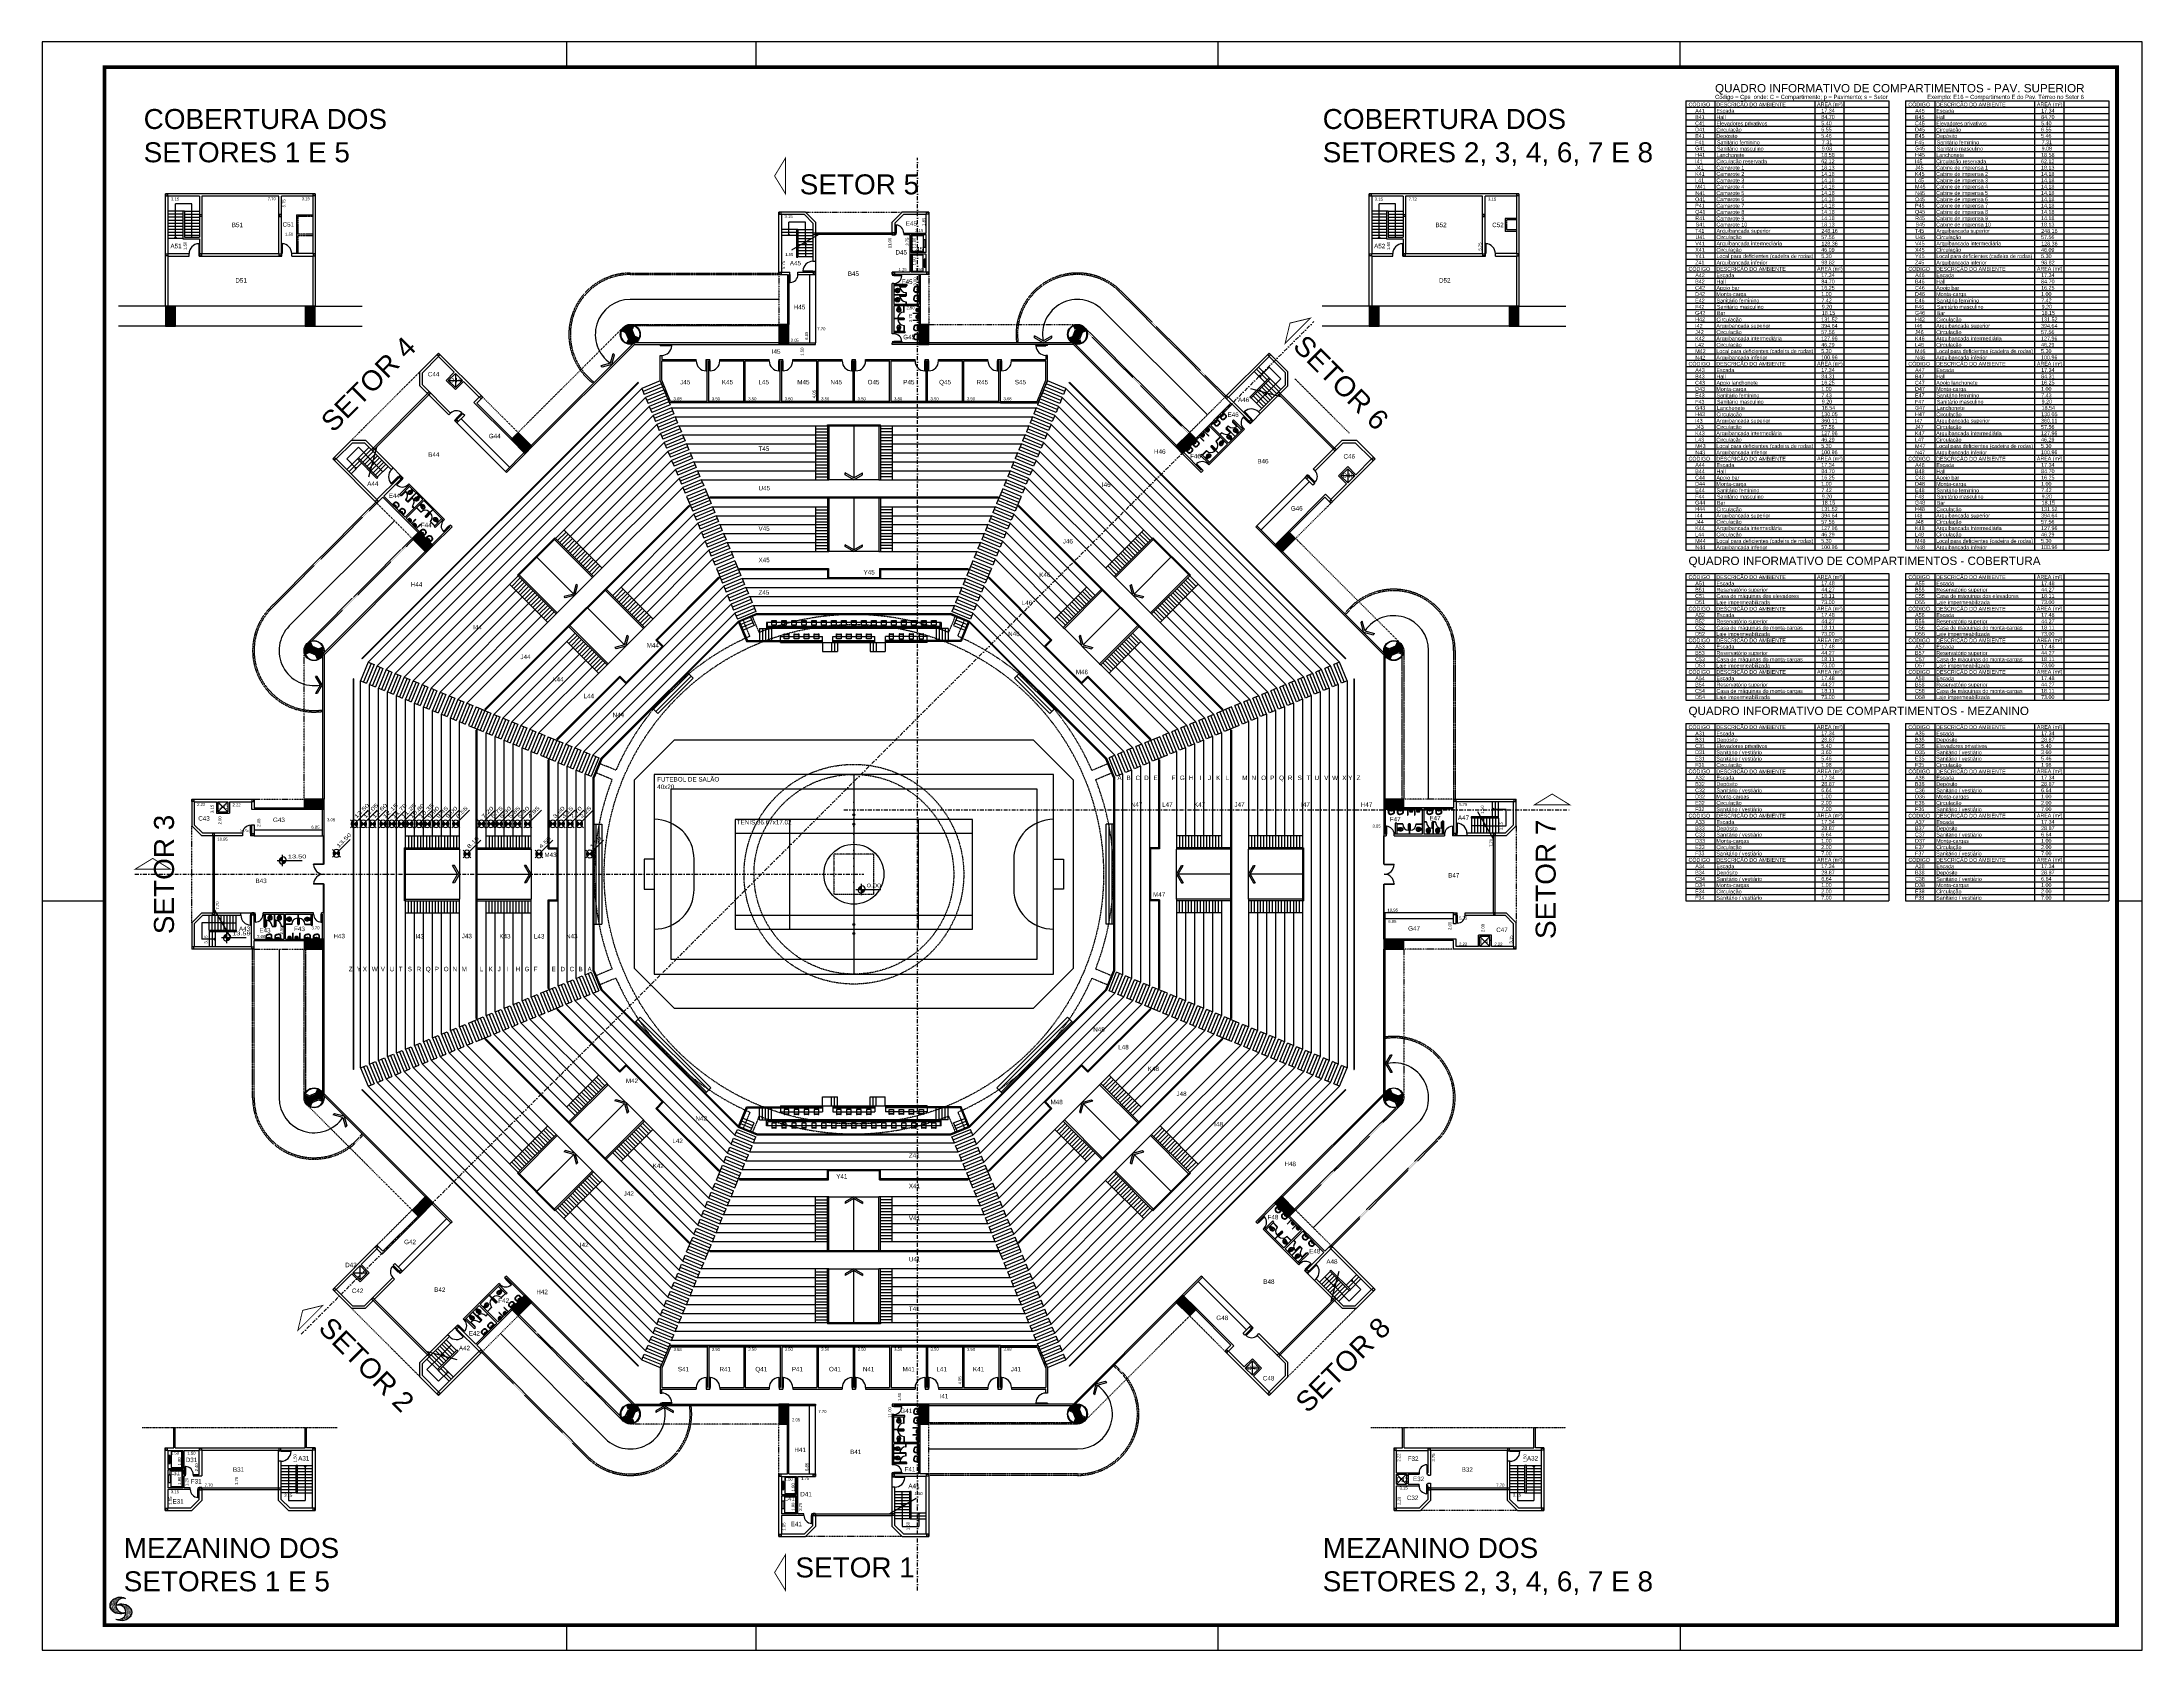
# Paper-space layout 'Layout1' of a CAD drawing. Extents: x 1280 to 2121, y 30 to 674.
# The model-space entities are those that its viewports show. They can reach past a viewport. Long polylines and large blocks are cut down to what shows.
import ezdxf
from ezdxf.enums import TextEntityAlignment as Align

# ---------------------------------------------------------------- set-up
doc = ezdxf.new("R2010")
doc.units = 0
doc.header["$LTSCALE"] = 2
doc.header["$PDMODE"] = 3
doc.linetypes.add('DASHDOT2', pattern=[12.7, 6.35, -3.175, 0, -3.175])
doc.linetypes.add('HIDDEN', pattern=[0.375, 0.25, -0.125])
doc.layers.get('0').update_dxf_attribs({"linetype": 'CONTINUOUS'})
doc.layers.get('DEFPOINTS').update_dxf_attribs({"linetype": 'CONTINUOUS'})
for name, color, linetype in [('01', 1, 'CONTINUOUS'), ('02', 2, 'CONTINUOUS'), ('06', 6, 'CONTINUOUS'), ('ARQUIBANCADA-ARY', 2, 'CONTINUOUS'), ('CARIMBO', 7, 'CONTINUOUS'), ('DIVISÓRIAS-ARY', 2, 'CONTINUOUS'), ('ESQUADRIA-ARY', 2, 'CONTINUOUS'), ('HACHURAS-ARY', 9, 'CONTINUOUS'), ('INDIC-CORTE-TBS', 4, 'DASHDOT2'), ('INDICAÇÕES-ARY', 2, 'CONTINUOUS'), ('L_DECA', 7, 'CONTINUOUS'), ('MOBILIÁRIO-ARY', 7, 'CONTINUOUS'), ('NOVOSNIVEIS', 30, 'CONTINUOUS'), ('PAREDE-ALTA-ARY', 1, 'CONTINUOUS'), ('PAREDE-BAIXA-ARY', 2, 'CONTINUOUS'), ('PEÇAS-SANIT-ARY', 7, 'CONTINUOUS'), ('PILAR-RED-ARY', 5, 'CONTINUOUS'), ('PILARES-PRINC-ARY', 5, 'CONTINUOUS'), ('PILARES-SECUND-ARY', 5, 'CONTINUOUS'), ('PROJ-COBERTURA-ARY', 7, 'DASHDOT2'), ('PROJEÇÕES-VT-ARY', 7, 'HIDDEN'), ('QUAD-OFICIAL-ARY', 7, 'CONTINUOUS'), ('RAMPA-INT-ARY', 7, 'CONTINUOUS'), ('RAMPA-PROJ-ARY', 7, 'HIDDEN'), ('TABELA-ARY', 2, 'CONTINUOUS'), ('TEXTO-PB-COR-ARY', 12, 'CONTINUOUS'), ('TEXTO-PB-COTAS-ARY', 12, 'CONTINUOUS'), ('TEXTOG-EP-ARY', 11, 'CONTINUOUS'), ('VPORTS', 9, 'CONTINUOUS')]:
    doc.layers.add(name, color=color, linetype=linetype)
doc.layers.get('VPORTS').freeze()
doc.styles.add('ARIAL', font='arial.ttf', dxfattribs={"height": 0.5})
doc.styles.add('REGUA60', font='arial.ttf')
doc.styles.add('SEM_ESCALA', font='arial.ttf')
doc.dimstyles.new('DIMTIC100-ARY', dxfattribs={"dimtxt": 0.3, "dimasz": 0.12, "dimexe": 0.1, "dimexo": 0.15, "dimgap": 0.1, "dimtad": 1, "dimjust": 1, "dimtoh": 1, "dimrnd": 0.01, "dimzin": 0, "dimdsep": 46, "dimtxsty": 'SEM_ESCALA', "dimblk1": 'NONE', "dimblk2": 'NONE', "dimsah": 1, "dimcen": -0.1, "dimdle": 0.06, "dimse1": 1, "dimse2": 1, "dimsd1": 1, "dimsd2": 1, "dimclrd": 1, "dimclre": 1, "dimclrt": 2, "dimadec": 0, "dimazin": 0, "dimtfac": 1, "dimtix": 1, "dimtmove": 2, "dimatfit": 3, "dimldrblk": 'NONE', "dimfxl": 1, "dimtolj": 1, "dimtzin": 0, "dimarcsym": 0})

# ---------------------------------------------------------------- blocks, each defined once
blk = doc.blocks.new('*X6')
at = {"color": 0}
for p, q in [((693.3, 140.1), (693.3, 140.1)), ((694.5, 140.6), (694.5, 140.6)), ((694.5, 140.5), (694.5, 140.5)), ((694.5, 140.4), (694.5, 140.4)), ((694.7, 140.5), (694.7, 140.5)), ((694.7, 140.4), (694.7, 140.4)), ((695.7, 140.8), (695.7, 140.8)), ((695.7, 140.8), (695.7, 140.8)), ((695.7, 140.4), (695.7, 140.4)), ((695.8, 140.6), (695.8, 140.6)), ((695.8, 140.3), (695.8, 140.3)), ((695.9, 140.5), (695.9, 140.5)), ((696.1, 140.5), (696.1, 140.5)), ((696.2, 140.8), (696.2, 140.8)), ((696.3, 140.3), (696.3, 140.3)), ((696.5, 140.4), (696.5, 140.4)), ((696.5, 140.1), (696.5, 140.1)), ((696.5, 140.1), (696.5, 140.1)), ((696.8, 140.4), (696.8, 140.4)), ((696.8, 140.4), (696.8, 140.4)), ((697, 140.6), (697, 140.6)), ((697.2, 140.5), (697.2, 140.5)), ((697.3, 140.8), (697.3, 140.8)), ((697.3, 140.8), (697.3, 140.8)), ((697.3, 140), (697.3, 140)), ((697.4, 140.5), (697.4, 140.5)), ((697.6, 140.5), (697.6, 140.5)), ((697.7, 140.4), (697.7, 140.4)), ((697.8, 140.4), (697.8, 140.4)), ((697.8, 140.4), (697.8, 140.4)), ((697.8, 140.1), (697.8, 140.1)), ((697.8, 139.7), (697.8, 139.7)), ((697.9, 140.6), (697.9, 140.6)), ((698, 139.5), (698, 139.5)), ((698.1, 140.1), (698.1, 140.1)), ((698.3, 140.8), (698.3, 140.8)), ((698.3, 140.6), (698.3, 140.6)), ((698.3, 139.6), (698.3, 139.6)), ((698.4, 140.5), (698.4, 140.5)), ((698.4, 140), (698.4, 140)), ((698.5, 140.6), (698.5, 140.6)), ((698.5, 139.7), (698.5, 139.7)), ((698.6, 139.6), (698.6, 139.6)), ((698.6, 139.6), (698.6, 139.6)), ((698.7, 140.7), (698.7, 140.7)), ((698.8, 140.4), (698.8, 140.4)), ((698.8, 139.6), (698.8, 139.6)), ((698.8, 139.5), (698.8, 139.5)), ((698.9, 140.8), (698.9, 140.8)), ((698.9, 139.6), (698.9, 139.6)), ((698.9, 139.3), (698.9, 139.3)), ((699, 140.7), (699, 140.7)), ((699, 140.7), (699, 140.7)), ((699, 140.1), (699, 140.1)), ((699, 139.7), (699, 139.7)), ((699.3, 140.4), (699.3, 140.4)), ((699.3, 138.9), (699.3, 138.9)), ((699.4, 140.8), (699.4, 140.8)), ((699.4, 140.1), (699.4, 140.1)), ((699.4, 139.7), (699.4, 139.7)), ((699.4, 139.3), (699.4, 139.3)), ((699.4, 139.1), (699.4, 139.1)), ((699.4, 138.9), (699.4, 138.9)), ((699.4, 138.7), (699.4, 138.7)), ((699.5, 140.8), (699.5, 140.8)), ((699.5, 140.6), (699.5, 140.6)), ((699.5, 138.5), (699.5, 138.5)), ((699.7, 140.5), (699.7, 140.5)), ((699.7, 140), (699.7, 140)), ((699.7, 138.7), (699.7, 138.7)), ((699.8, 140), (699.8, 140)), ((699.8, 139.6), (699.8, 139.6)), ((699.8, 138.6), (699.8, 138.6)), ((699.9, 140.5), (699.9, 140.5)), ((699.9, 139.8), (699.9, 139.8)), ((699.9, 139.7), (699.9, 139.7)), ((700, 139.5), (700, 139.5)), ((700, 138.9), (700, 138.9)), ((700, 138.1), (700, 138.1)), ((700.1, 139.8), (700.1, 139.8)), ((700.1, 139.7), (700.1, 139.7)), ((700.2, 138.6), (700.2, 138.6)), ((700.2, 138.2), (700.2, 138.2)), ((700.2, 138.1), (700.2, 138.1)), ((700.3, 140.1), (700.3, 140.1)), ((700.3, 138.8), (700.3, 138.8)), ((700.3, 138.5), (700.3, 138.5)), ((700.4, 140.1), (700.4, 140.1)), ((700.4, 139.9), (700.4, 139.9)), ((700.5, 139.3), (700.5, 139.3)), ((700.5, 139.3), (700.5, 139.3)), ((700.5, 138.8), (700.5, 138.8)), ((700.5, 138.5), (700.5, 138.5)), ((700.5, 137.7), (700.5, 137.7)), ((700.5, 137.6), (700.5, 137.6)), ((700.6, 139.2), (700.6, 139.2)), ((700.6, 139.1), (700.6, 139.1)), ((700.6, 137.8), (700.6, 137.8)), ((700.6, 137.5), (700.6, 137.5)), ((700.7, 137.8), (700.7, 137.8)), ((700.8, 138.9), (700.8, 138.9)), ((700.9, 140.5), (700.9, 140.5)), ((700.9, 140.4), (700.9, 140.4)), ((700.9, 138.1), (700.9, 138.1)), ((700.9, 137.8), (700.9, 137.8)), ((701, 140.5), (701, 140.5)), ((701, 140.3), (701, 140.3)), ((701, 139.9), (701, 139.9)), ((701, 139.7), (701, 139.7)), ((701, 138.9), (701, 138.9)), ((701, 138.9), (701, 138.9)), ((701, 138.2), (701, 138.2)), ((701, 137.4), (701, 137.4)), ((701, 137.4), (701, 137.4)), ((701, 136.8), (701, 136.8)), ((701, 136.5), (701, 136.5)), ((701.1, 139.6), (701.1, 139.6)), ((701.1, 137.4), (701.1, 137.4)), ((701.1, 136.6), (701.1, 136.6)), ((701.2, 140), (701.2, 140)), ((701.2, 139.5), (701.2, 139.5)), ((701.2, 137.9), (701.2, 137.9)), ((701.2, 136.9), (701.2, 136.9)), ((701.3, 140), (701.3, 140)), ((701.3, 137.1), (701.3, 137.1)), ((701.4, 138.9), (701.4, 138.9)), ((701.4, 138.6), (701.4, 138.6)), ((701.4, 138.5), (701.4, 138.5)), ((701.4, 138.5), (701.4, 138.5)), ((701.4, 137.1), (701.4, 137.1)), ((701.4, 135.8), (701.4, 135.8)), ((701.5, 140.1), (701.5, 140.1)), ((701.5, 140.1), (701.5, 140.1)), ((701.5, 140), (701.5, 140)), ((701.5, 139.3), (701.5, 139.3)), ((701.6, 139), (701.6, 139)), ((701.6, 138.6), (701.6, 138.6)), ((701.6, 138.5), (701.6, 138.5)), ((701.6, 137.8), (701.6, 137.8)), ((701.6, 137), (701.6, 137)), ((701.6, 136.9), (701.6, 136.9)), ((701.6, 136.2), (701.6, 136.2)), ((701.6, 136.1), (701.6, 136.1)), ((701.6, 135.9), (701.6, 135.9)), ((701.7, 139.6), (701.7, 139.6)), ((701.7, 138), (701.7, 138)), ((701.7, 137.6), (701.7, 137.6)), ((701.8, 139.6), (701.8, 139.6)), ((701.8, 138.2), (701.8, 138.2)), ((701.8, 136.7), (701.8, 136.7)), ((701.9, 139.1), (701.9, 139.1)), ((701.9, 139), (701.9, 139)), ((701.9, 138), (701.9, 138)), ((701.9, 137.5), (701.9, 137.5)), ((701.9, 136.6), (701.9, 136.6)), ((701.9, 135.9), (701.9, 135.9)), ((702, 139.7), (702, 139.7)), ((702, 138.9), (702, 138.9)), ((702, 136.6), (702, 136.6)), ((702.1, 138.2), (702.1, 138.2)), ((702.1, 137.4), (702.1, 137.4)), ((702.1, 137), (702.1, 137)), ((702.1, 136.6), (702.1, 136.6)), ((702.1, 135.8), (702.1, 135.8)), ((702.2, 139.3), (702.2, 139.3)), ((702.2, 138.1), (702.2, 138.1)), ((702.2, 137.8), (702.2, 137.8)), ((702.2, 136.5), (702.2, 136.5)), ((702.2, 136.3), (702.2, 136.3)), ((702.3, 139.6), (702.3, 139.6)), ((702.3, 138), (702.3, 138)), ((702.3, 137.7), (702.3, 137.7)), ((702.3, 137), (702.3, 137)), ((702.4, 139.1), (702.4, 139.1)), ((702.5, 139.5), (702.5, 139.5)), ((702.5, 137.1), (702.5, 137.1)), ((702.5, 136), (702.5, 136)), ((702.6, 139.3), (702.6, 139.3)), ((702.6, 139.1), (702.6, 139.1)), ((702.6, 138.9), (702.6, 138.9)), ((702.6, 138.8), (702.6, 138.8)), ((702.6, 138.6), (702.6, 138.6)), ((702.6, 138.6), (702.6, 138.6)), ((702.6, 137.8), (702.6, 137.8)), ((702.6, 137.4), (702.6, 137.4)), ((702.6, 137), (702.6, 137)), ((702.6, 135.9), (702.6, 135.9)), ((702.7, 137), (702.7, 137)), ((702.7, 136.3), (702.7, 136.3)), ((702.7, 136), (702.7, 136)), ((702.7, 135.9), (702.7, 135.9)), ((702.8, 138.5), (702.8, 138.5)), ((702.8, 138.1), (702.8, 138.1)), ((702.8, 136.1), (702.8, 136.1)), ((703, 139.2), (703, 139.2)), ((703, 138.5), (703, 138.5)), ((703, 138.1), (703, 138.1)), ((703, 137.6), (703, 137.6)), ((703, 137), (703, 137)), ((703, 136), (703, 136)), ((703.1, 139.1), (703.1, 139.1)), ((703.1, 139), (703.1, 139)), ((703.1, 138.2), (703.1, 138.2)), ((703.1, 137.5), (703.1, 137.5)), ((703.1, 137), (703.1, 137)), ((703.2, 137.4), (703.2, 137.4)), ((703.2, 137.1), (703.2, 137.1)), ((703.2, 136.6), (703.2, 136.6)), ((703.2, 135.9), (703.2, 135.9)), ((703.3, 138.2), (703.3, 138.2)), ((703.3, 136.6), (703.3, 136.6)), ((703.4, 138.1), (703.4, 138.1)), ((703.4, 138.1), (703.4, 138.1)), ((703.4, 137.1), (703.4, 137.1)), ((703.4, 136.7), (703.4, 136.7)), ((703.5, 139.2), (703.5, 139.2)), ((703.5, 138.1), (703.5, 138.1)), ((703.5, 136.5), (703.5, 136.5)), ((703.5, 136.1), (703.5, 136.1)), ((703.6, 138.6), (703.6, 138.6)), ((703.7, 137.8), (703.7, 137.8)), ((703.7, 137.2), (703.7, 137.2)), ((703.7, 137.1), (703.7, 137.1)), ((703.7, 137), (703.7, 137)), ((703.7, 136.2), (703.7, 136.2)), ((703.8, 137.8), (703.8, 137.8)), ((703.8, 136.3), (703.8, 136.3)), ((703.8, 136.1), (703.8, 136.1)), ((703.9, 138.6), (703.9, 138.6)), ((703.9, 138.2), (703.9, 138.2)), ((703.9, 136.2), (703.9, 136.2)), ((704.1, 138.5), (704.1, 138.5)), ((704.1, 138.3), (704.1, 138.3)), ((704.1, 136.2), (704.1, 136.2)), ((704.1, 136.1), (704.1, 136.1)), ((704.2, 138.9), (704.2, 138.9)), ((704.2, 138.2), (704.2, 138.2)), ((704.2, 137.6), (704.2, 137.6)), ((704.2, 137.4), (704.2, 137.4)), ((704.2, 137.4), (704.2, 137.4)), ((704.2, 136.7), (704.2, 136.7)), ((704.2, 135.9), (704.2, 135.9)), ((704.3, 137.3), (704.3, 137.3)), ((704.3, 137.2), (704.3, 137.2)), ((704.3, 135.9), (704.3, 135.9)), ((704.4, 138.3), (704.4, 138.3)), ((704.4, 137.5), (704.4, 137.5)), ((704.5, 137.3), (704.5, 137.3)), ((704.5, 136.6), (704.5, 136.6)), ((704.6, 138.5), (704.6, 138.5)), ((704.6, 137), (704.6, 137)), ((704.6, 136.3), (704.6, 136.3)), ((704.7, 138.4), (704.7, 138.4)), ((704.7, 138.1), (704.7, 138.1)), ((704.7, 137.8), (704.7, 137.8)), ((704.7, 136.5), (704.7, 136.5)), ((704.8, 137.3), (704.8, 137.3)), ((704.8, 137.1), (704.8, 137.1)), ((704.8, 136.3), (704.8, 136.3)), ((704.8, 136.3), (704.8, 136.3)), ((705, 138.1), (705, 138.1)), ((705, 137.1), (705, 137.1)), ((705, 136.6), (705, 136.6)), ((705.1, 136.6), (705.1, 136.6)), ((705.2, 137.4), (705.2, 137.4)), ((705.2, 136.3), (705.2, 136.3)), ((705.3, 137.4), (705.3, 137.4)), ((705.3, 136.7), (705.3, 136.7)), ((705.3, 136.1), (705.3, 136.1)), ((705.3, 135.9), (705.3, 135.9)), ((705.4, 137.7), (705.4, 137.7)), ((705.4, 136.3), (705.4, 136.3)), ((705.5, 137.7), (705.5, 137.7)), ((705.5, 137.6), (705.5, 137.6)), ((705.5, 137.4), (705.5, 137.4)), ((705.6, 137.5), (705.6, 137.5)), ((705.7, 136.4), (705.7, 136.4)), ((705.8, 137.4), (705.8, 137.4)), ((705.8, 137.1), (705.8, 137.1)), ((705.8, 136.6), (705.8, 136.6)), ((705.8, 136.3), (705.8, 136.3)), ((705.8, 135.9), (705.8, 135.9)), ((705.9, 136.4), (705.9, 136.4)), ((706, 136.5), (706, 136.5)), ((706.2, 136.5), (706.2, 136.5)), ((706.3, 136.7), (706.3, 136.7)), ((706.4, 135.9), (706.4, 135.9)), ((706.6, 136.1), (706.6, 136.1)), ((693.5, 126.9), (693.5, 126.9)), ((693.5, 126.8), (693.5, 126.8)), ((694.7, 126.7), (694.7, 126.7)), ((694.9, 126.7), (694.9, 126.7)), ((695.1, 126.8), (695.1, 126.8)), ((695.1, 126.5), (695.1, 126.5)), ((695.2, 126.7), (695.2, 126.7)), ((695.2, 126.7), (695.2, 126.7)), ((695.3, 126.5), (695.3, 126.5)), ((695.5, 126.4), (695.5, 126.4)), ((695.5, 126.4), (695.5, 126.4)), ((695.7, 126.8), (695.7, 126.8)), ((695.9, 126.8), (695.9, 126.8)), ((696.1, 126.5), (696.1, 126.5)), ((696.3, 126.9), (696.3, 126.9)), ((696.6, 126.5), (696.6, 126.5)), ((696.7, 126.9), (696.7, 126.9)), ((696.7, 126.8), (696.7, 126.8)), ((696.7, 126.4), (696.7, 126.4)), ((696.7, 126.1), (696.7, 126.1)), ((696.8, 126.9), (696.8, 126.9)), ((697, 127.1), (697, 127.1)), ((697, 127), (697, 127)), ((697.1, 126.4), (697.1, 126.4)), ((697.2, 126.5), (697.2, 126.5)), ((697.2, 126.3), (697.2, 126.3)), ((697.3, 127), (697.3, 127)), ((697.7, 126.9), (697.7, 126.9)), ((697.7, 126.1), (697.7, 126.1)), ((697.8, 126.5), (697.8, 126.5)), ((697.9, 127.1), (697.9, 127.1)), ((698, 127.1), (698, 127.1)), ((698, 126.4), (698, 126.4)), ((698.1, 127.1), (698.1, 127.1)), ((698.2, 127.3), (698.2, 127.3)), ((698.2, 126.1), (698.2, 126.1)), ((698.3, 127.1), (698.3, 127.1)), ((698.3, 126.5), (698.3, 126.5)), ((698.4, 127.2), (698.4, 127.2)), ((698.4, 126.8), (698.4, 126.8)), ((698.4, 126.7), (698.4, 126.7)), ((698.5, 126.1), (698.5, 126.1)), ((698.7, 127.9), (698.7, 127.9)), ((698.7, 127.6), (698.7, 127.6)), ((698.8, 127.8), (698.8, 127.8)), ((698.8, 127.7), (698.8, 127.7)), ((698.8, 126.9), (698.8, 126.9)), ((698.8, 126.4), (698.8, 126.4)), ((698.8, 126.2), (698.8, 126.2)), ((698.8, 126.2), (698.8, 126.2)), ((698.9, 127.4), (698.9, 127.4)), ((699, 127.2), (699, 127.2)), ((699, 126.5), (699, 126.5)), ((699.1, 128.3), (699.1, 128.3)), ((699.2, 128.1), (699.2, 128.1)), ((699.2, 128.1), (699.2, 128.1)), ((699.2, 127.5), (699.2, 127.5)), ((699.2, 127.3), (699.2, 127.3)), ((699.2, 126.4), (699.2, 126.4)), ((699.3, 127.3), (699.3, 127.3)), ((699.3, 126.5), (699.3, 126.5)), ((699.3, 126.2), (699.3, 126.2)), ((699.5, 128.6), (699.5, 128.6)), ((699.5, 127.3), (699.5, 127.3)), ((699.5, 127.1), (699.5, 127.1)), ((699.5, 126.3), (699.5, 126.3)), ((699.6, 128.6), (699.6, 128.6)), ((699.6, 127.1), (699.6, 127.1)), ((699.6, 127.1), (699.6, 127.1)), ((699.7, 128.4), (699.7, 128.4)), ((699.8, 128.5), (699.8, 128.5)), ((699.8, 128.4), (699.8, 128.4)), ((699.8, 127.7), (699.8, 127.7)), ((699.8, 127), (699.8, 127)), ((699.9, 128.4), (699.9, 128.4)), ((699.9, 128.2), (699.9, 128.2)), ((699.9, 126.3), (699.9, 126.3)), ((700, 128.2), (700, 128.2)), ((700, 127.6), (700, 127.6)), ((700, 127.4), (700, 127.4)), ((700, 126.7), (700, 126.7)), ((700.1, 129.1), (700.1, 129.1)), ((700.1, 127.4), (700.1, 127.4)), ((700.2, 128.4), (700.2, 128.4)), ((700.2, 127.4), (700.2, 127.4)), ((700.3, 129.3), (700.3, 129.3)), ((700.3, 128.9), (700.3, 128.9)), ((700.3, 128.1), (700.3, 128.1)), ((700.3, 127.4), (700.3, 127.4)), ((700.3, 126.6), (700.3, 126.6)), ((700.4, 129.5), (700.4, 129.5)), ((700.4, 129.3), (700.4, 129.3)), ((700.4, 128.1), (700.4, 128.1)), ((700.4, 127.8), (700.4, 127.8)), ((700.4, 126.6), (700.4, 126.6)), ((700.6, 129.6), (700.6, 129.6)), ((700.6, 129.5), (700.6, 129.5)), ((700.6, 127.4), (700.6, 127.4)), ((700.7, 129.5), (700.7, 129.5)), ((700.7, 128.9), (700.7, 128.9)), ((700.7, 128.5), (700.7, 128.5)), ((700.7, 127.1), (700.7, 127.1)), ((700.8, 130), (700.8, 130)), ((700.8, 129.3), (700.8, 129.3)), ((700.8, 128.5), (700.8, 128.5)), ((700.8, 127.7), (700.8, 127.7)), ((700.8, 127.5), (700.8, 127.5)), ((700.8, 127.4), (700.8, 127.4)), ((700.9, 129.6), (700.9, 129.6)), ((700.9, 128.6), (700.9, 128.6)), ((700.9, 127), (700.9, 127)), ((701, 130.1), (701, 130.1)), ((701, 128.5), (701, 128.5)), ((701.1, 130.6), (701.1, 130.6)), ((701.1, 130), (701.1, 130)), ((701.1, 128.6), (701.1, 128.6)), ((701.1, 128.5), (701.1, 128.5)), ((701.1, 127.5), (701.1, 127.5)), ((701.2, 128.5), (701.2, 128.5)), ((701.2, 127.6), (701.2, 127.6)), ((701.2, 127.1), (701.2, 127.1)), ((701.3, 131.5), (701.3, 131.5)), ((701.3, 131.2), (701.3, 131.2)), ((701.3, 130.6), (701.3, 130.6)), ((701.3, 130.4), (701.3, 130.4)), ((701.3, 129.7), (701.3, 129.7)), ((701.3, 129.1), (701.3, 129.1)), ((701.3, 128.9), (701.3, 128.9)), ((701.3, 128.6), (701.3, 128.6)), ((701.3, 127.5), (701.3, 127.5)), ((701.4, 135.6), (701.4, 135.6)), ((701.4, 129.6), (701.4, 129.6)), ((701.4, 128.1), (701.4, 128.1)), ((701.4, 127.4), (701.4, 127.4)), ((701.4, 127.4), (701.4, 127.4)), ((701.5, 135.5), (701.5, 135.5)), ((701.5, 131.1), (701.5, 131.1)), ((701.5, 130.6), (701.5, 130.6)), ((701.5, 129.7), (701.5, 129.7)), ((701.6, 134.5), (701.6, 134.5)), ((701.6, 132.8), (701.6, 132.8)), ((701.6, 132.1), (701.6, 132.1)), ((701.6, 130.7), (701.6, 130.7)), ((701.6, 129.6), (701.6, 129.6)), ((701.6, 128.2), (701.6, 128.2)), ((701.6, 127.6), (701.6, 127.6)), ((701.7, 135.5), (701.7, 135.5)), ((701.7, 134.7), (701.7, 134.7)), ((701.7, 133.9), (701.7, 133.9)), ((701.7, 133.2), (701.7, 133.2)), ((701.7, 130.5), (701.7, 130.5)), ((701.7, 129.7), (701.7, 129.7)), ((701.7, 128.1), (701.7, 128.1)), ((701.8, 135.2), (701.8, 135.2)), ((701.8, 134.9), (701.8, 134.9)), ((701.8, 133.6), (701.8, 133.6)), ((701.8, 132.4), (701.8, 132.4)), ((701.8, 131.7), (701.8, 131.7)), ((701.8, 131.6), (701.8, 131.6)), ((701.8, 130.8), (701.8, 130.8)), ((701.8, 130.1), (701.8, 130.1)), ((701.8, 129.6), (701.8, 129.6)), ((701.8, 128.6), (701.8, 128.6)), ((701.9, 135.1), (701.9, 135.1)), ((701.9, 133.5), (701.9, 133.5)), ((701.9, 131.1), (701.9, 131.1)), ((701.9, 130.8), (701.9, 130.8)), ((701.9, 129.3), (701.9, 129.3)), ((701.9, 129.3), (701.9, 129.3)), ((701.9, 128.5), (701.9, 128.5)), ((701.9, 127.8), (701.9, 127.8)), ((701.9, 127), (701.9, 127)), ((702, 134.9), (702, 134.9)), ((702, 132.8), (702, 132.8)), ((702, 131.8), (702, 131.8)), ((702, 130.7), (702, 130.7)), ((702, 129.7), (702, 129.7)), ((702, 129.5), (702, 129.5)), ((702, 128.7), (702, 128.7)), ((702, 127.8), (702, 127.8)), ((702, 127.8), (702, 127.8)), ((702, 127.1), (702, 127.1)), ((702.1, 133.9), (702.1, 133.9)), ((702.1, 132.6), (702.1, 132.6)), ((702.1, 128.6), (702.1, 128.6)), ((702.2, 135.1), (702.2, 135.1)), ((702.2, 134.8), (702.2, 134.8)), ((702.2, 134.3), (702.2, 134.3)), ((702.2, 134.1), (702.2, 134.1)), ((702.2, 133.5), (702.2, 133.5)), ((702.2, 132.8), (702.2, 132.8)), ((702.2, 130.8), (702.2, 130.8)), ((702.2, 127.7), (702.2, 127.7)), ((702.3, 134.9), (702.3, 134.9)), ((702.3, 134.8), (702.3, 134.8)), ((702.3, 133.9), (702.3, 133.9)), ((702.3, 132.5), (702.3, 132.5)), ((702.3, 132), (702.3, 132)), ((702.3, 131.8), (702.3, 131.8)), ((702.3, 131.2), (702.3, 131.2)), ((702.3, 130.4), (702.3, 130.4)), ((702.3, 130.4), (702.3, 130.4)), ((702.3, 130.1), (702.3, 130.1)), ((702.3, 129.7), (702.3, 129.7)), ((702.3, 128.9), (702.3, 128.9)), ((702.3, 128.5), (702.3, 128.5)), ((702.4, 135.6), (702.4, 135.6)), ((702.4, 131.6), (702.4, 131.6)), ((702.4, 130.8), (702.4, 130.8)), ((702.4, 128.9), (702.4, 128.9)), ((702.4, 128.9), (702.4, 128.9)), ((702.4, 128.7), (702.4, 128.7)), ((702.4, 128.1), (702.4, 128.1)), ((702.4, 127.7), (702.4, 127.7)), ((702.4, 127.4), (702.4, 127.4)), ((702.4, 127.4), (702.4, 127.4)), ((702.5, 135.5), (702.5, 135.5)), ((702.5, 133.1), (702.5, 133.1)), ((702.5, 132.9), (702.5, 132.9)), ((702.5, 129.8), (702.5, 129.8)), ((702.5, 127.6), (702.5, 127.6)), ((702.6, 131.5), (702.6, 131.5)), ((702.6, 129.1), (702.6, 129.1)), ((702.6, 127.5), (702.6, 127.5)), ((702.7, 135.5), (702.7, 135.5)), ((702.7, 134.7), (702.7, 134.7)), ((702.7, 134.6), (702.7, 134.6)), ((702.7, 134.4), (702.7, 134.4)), ((702.7, 133.9), (702.7, 133.9)), ((702.7, 132.9), (702.7, 132.9)), ((702.7, 130.8), (702.7, 130.8)), ((702.7, 130.6), (702.7, 130.6)), ((702.7, 130), (702.7, 130)), ((702.7, 129.8), (702.7, 129.8)), ((702.7, 127.7), (702.7, 127.7)), ((702.8, 135), (702.8, 135)), ((702.8, 133.9), (702.8, 133.9)), ((702.8, 133.2), (702.8, 133.2)), ((702.8, 132.4), (702.8, 132.4)), ((702.8, 131.6), (702.8, 131.6)), ((702.8, 130), (702.8, 130)), ((702.8, 128.5), (702.8, 128.5)), ((702.9, 134.5), (702.9, 134.5)), ((702.9, 132.1), (702.9, 132.1)), ((702.9, 131.9), (702.9, 131.9)), ((702.9, 130.9), (702.9, 130.9)), ((702.9, 130.5), (702.9, 130.5)), ((702.9, 130.1), (702.9, 130.1)), ((702.9, 129.3), (702.9, 129.3)), ((702.9, 128.8), (702.9, 128.8)), ((702.9, 128.5), (702.9, 128.5)), ((702.9, 128.1), (702.9, 128.1)), ((703, 135.6), (703, 135.6)), ((703, 135), (703, 135)), ((703, 133.6), (703, 133.6)), ((703, 132.9), (703, 132.9)), ((703, 127.8), (703, 127.8)), ((703.1, 135.1), (703.1, 135.1)), ((703.1, 134.1), (703.1, 134.1)), ((703.1, 134), (703.1, 134)), ((703.1, 131.9), (703.1, 131.9)), ((703.1, 129.8), (703.1, 129.8)), ((703.1, 129.6), (703.1, 129.6)), ((703.1, 129.6), (703.1, 129.6)), ((703.1, 128.8), (703.1, 128.8)), ((703.2, 135.1), (703.2, 135.1)), ((703.2, 134), (703.2, 134)), ((703.2, 133.5), (703.2, 133.5)), ((703.2, 131.1), (703.2, 131.1)), ((703.2, 130.9), (703.2, 130.9)), ((703.2, 129.5), (703.2, 129.5)), ((703.2, 128.2), (703.2, 128.2)), ((703.2, 128.1), (703.2, 128.1)), ((703.3, 134.3), (703.3, 134.3)), ((703.3, 133.6), (703.3, 133.6)), ((703.3, 132.8), (703.3, 132.8)), ((703.3, 132.6), (703.3, 132.6)), ((703.3, 132), (703.3, 132)), ((703.3, 127.8), (703.3, 127.8)), ((703.4, 135.2), (703.4, 135.2)), ((703.4, 135.1), (703.4, 135.1)), ((703.4, 134), (703.4, 134)), ((703.4, 132), (703.4, 132)), ((703.4, 131.3), (703.4, 131.3)), ((703.4, 130.9), (703.4, 130.9)), ((703.4, 130.5), (703.4, 130.5)), ((703.4, 129.7), (703.4, 129.7)), ((703.4, 128.9), (703.4, 128.9)), ((703.4, 128.9), (703.4, 128.9)), ((703.4, 128.6), (703.4, 128.6)), ((703.5, 135.1), (703.5, 135.1)), ((703.5, 134.1), (703.5, 134.1)), ((703.5, 133.7), (703.5, 133.7)), ((703.5, 132.5), (703.5, 132.5)), ((703.5, 130.1), (703.5, 130.1)), ((703.5, 129.3), (703.5, 129.3)), ((703.5, 128.2), (703.5, 128.2)), ((703.5, 127.8), (703.5, 127.8)), ((703.6, 135.6), (703.6, 135.6)), ((703.6, 133), (703.6, 133)), ((703.6, 129.9), (703.6, 129.9)), ((703.6, 129.2), (703.6, 129.2)), ((703.6, 128.5), (703.6, 128.5)), ((703.7, 135.5), (703.7, 135.5)), ((703.7, 134.1), (703.7, 134.1)), ((703.7, 131.6), (703.7, 131.6)), ((703.8, 135.5), (703.8, 135.5)), ((703.8, 134.7), (703.8, 134.7)), ((703.8, 133.9), (703.8, 133.9)), ((703.8, 133.2), (703.8, 133.2)), ((703.8, 133.1), (703.8, 133.1)), ((703.8, 133), (703.8, 133)), ((703.8, 132.4), (703.8, 132.4)), ((703.8, 131.5), (703.8, 131.5)), ((703.8, 131), (703.8, 131)), ((703.8, 129.9), (703.8, 129.9)), ((703.8, 129.1), (703.8, 129.1)), ((703.9, 135.1), (703.9, 135.1)), ((703.9, 134.8), (703.9, 134.8)), ((703.9, 134.6), (703.9, 134.6)), ((703.9, 133.3), (703.9, 133.3)), ((703.9, 133.3), (703.9, 133.3)), ((703.9, 132), (703.9, 132)), ((703.9, 131.6), (703.9, 131.6)), ((703.9, 130.9), (703.9, 130.9)), ((703.9, 130.1), (703.9, 130.1)), ((703.9, 129.3), (703.9, 129.3)), ((704, 130.6), (704, 130.6)), ((704, 128.9), (704, 128.9)), ((704, 128.9), (704, 128.9)), ((704, 128.5), (704, 128.5)), ((704.1, 135.2), (704.1, 135.2)), ((704.1, 134.5), (704.1, 134.5)), ((704.1, 133.1), (704.1, 133.1)), ((704.1, 132.1), (704.1, 132.1)), ((704.1, 130), (704.1, 130)), ((704.2, 132.1), (704.2, 132.1)), ((704.2, 130.5), (704.2, 130.5)), ((704.2, 129), (704.2, 129)), ((704.3, 135.1), (704.3, 135.1)), ((704.3, 134.4), (704.3, 134.4)), ((704.3, 134.4), (704.3, 134.4)), ((704.3, 134.4), (704.3, 134.4)), ((704.3, 134.1), (704.3, 134.1)), ((704.3, 133.6), (704.3, 133.6)), ((704.3, 133.6), (704.3, 133.6)), ((704.3, 132.9), (704.3, 132.9)), ((704.3, 131), (704.3, 131)), ((704.3, 129.6), (704.3, 129.6)), ((704.4, 135.2), (704.4, 135.2)), ((704.4, 135.1), (704.4, 135.1)), ((704.4, 133.5), (704.4, 133.5)), ((704.4, 132.8), (704.4, 132.8)), ((704.4, 132), (704.4, 132)), ((704.4, 131.3), (704.4, 131.3)), ((704.4, 131.1), (704.4, 131.1)), ((704.4, 130.5), (704.4, 130.5)), ((704.4, 128.5), (704.4, 128.5)), ((704.4, 128.5), (704.4, 128.5)), ((704.5, 134.2), (704.5, 134.2)), ((704.5, 132.1), (704.5, 132.1)), ((704.5, 131.1), (704.5, 131.1)), ((704.5, 129.7), (704.5, 129.7)), ((704.5, 129.5), (704.5, 129.5)), ((704.5, 129), (704.5, 129)), ((704.5, 129), (704.5, 129)), ((704.6, 135.5), (704.6, 135.5)), ((704.6, 132.6), (704.6, 132.6)), ((704.6, 128.6), (704.6, 128.6)), ((704.7, 135.5), (704.7, 135.5)), ((704.7, 134.1), (704.7, 134.1)), ((704.7, 134), (704.7, 134)), ((704.7, 133.2), (704.7, 133.2)), ((704.7, 132.6), (704.7, 132.6)), ((704.7, 130.1), (704.7, 130.1)), ((704.8, 135.5), (704.8, 135.5)), ((704.8, 134.7), (704.8, 134.7)), ((704.8, 134.2), (704.8, 134.2)), ((704.8, 132.5), (704.8, 132.5)), ((704.8, 132.5), (704.8, 132.5)), ((704.8, 131.1), (704.8, 131.1)), ((704.8, 130.1), (704.8, 130.1)), ((704.9, 135.6), (704.9, 135.6)), ((704.9, 134), (704.9, 134)), ((704.9, 133.2), (704.9, 133.2)), ((704.9, 133.2), (704.9, 133.2)), ((704.9, 132.4), (704.9, 132.4)), ((704.9, 131.7), (704.9, 131.7)), ((704.9, 131.6), (704.9, 131.6)), ((704.9, 130.1), (704.9, 130.1)), ((705, 135.5), (705, 135.5)), ((705, 135.3), (705, 135.3)), ((705, 133.1), (705, 133.1)), ((705, 132.2), (705, 132.2)), ((705, 130.9), (705, 130.9)), ((705, 130.1), (705, 130.1)), ((705, 129.4), (705, 129.4)), ((705, 129.1), (705, 129.1)), ((705.1, 135.2), (705.1, 135.2)), ((705.1, 133.7), (705.1, 133.7)), ((705.1, 133.6), (705.1, 133.6)), ((705.1, 132.2), (705.1, 132.2)), ((705.1, 131.5), (705.1, 131.5)), ((705.1, 129.1), (705.1, 129.1)), ((705.2, 135.3), (705.2, 135.3)), ((705.2, 134.6), (705.2, 134.6)), ((705.2, 133.2), (705.2, 133.2)), ((705.2, 132.2), (705.2, 132.2)), ((705.2, 130.6), (705.2, 130.6)), ((705.2, 130.1), (705.2, 130.1)), ((705.3, 135.1), (705.3, 135.1)), ((705.3, 134.3), (705.3, 134.3)), ((705.3, 129.1), (705.3, 129.1)), ((705.4, 134.5), (705.4, 134.5)), ((705.4, 134.3), (705.4, 134.3)), ((705.4, 133.6), (705.4, 133.6)), ((705.4, 132.8), (705.4, 132.8)), ((705.4, 132.1), (705.4, 132.1)), ((705.4, 132), (705.4, 132)), ((705.4, 131.3), (705.4, 131.3)), ((705.4, 131.2), (705.4, 131.2)), ((705.4, 130.5), (705.4, 130.5)), ((705.5, 135.3), (705.5, 135.3)), ((705.5, 134.8), (705.5, 134.8)), ((705.5, 134.7), (705.5, 134.7)), ((705.5, 133.6), (705.5, 133.6)), ((705.5, 133.3), (705.5, 133.3)), ((705.5, 131.8), (705.5, 131.8)), ((705.5, 130.5), (705.5, 130.5)), ((705.5, 129.7), (705.5, 129.7)), ((705.6, 135.1), (705.6, 135.1)), ((705.6, 134.3), (705.6, 134.3)), ((705.6, 132.2), (705.6, 132.2)), ((705.6, 131.8), (705.6, 131.8)), ((705.6, 131.2), (705.6, 131.2)), ((705.6, 129.6), (705.6, 129.6)), ((705.7, 133.5), (705.7, 133.5)), ((705.7, 133.3), (705.7, 133.3)), ((705.7, 131.1), (705.7, 131.1)), ((705.8, 132.6), (705.8, 132.6)), ((705.8, 130.2), (705.8, 130.2)), ((705.9, 135.8), (705.9, 135.8)), ((705.9, 135.5), (705.9, 135.5)), ((705.9, 134.8), (705.9, 134.8)), ((705.9, 134.4), (705.9, 134.4)), ((705.9, 134.4), (705.9, 134.4)), ((705.9, 134), (705.9, 134)), ((705.9, 133.3), (705.9, 133.3)), ((705.9, 133.2), (705.9, 133.2)), ((705.9, 132.9), (705.9, 132.9)), ((705.9, 131.4), (705.9, 131.4)), ((705.9, 131.3), (705.9, 131.3)), ((706, 134.1), (706, 134.1)), ((706, 132.9), (706, 132.9)), ((706, 132.5), (706, 132.5)), ((706, 132.4), (706, 132.4)), ((706, 131.7), (706, 131.7)), ((706, 130.9), (706, 130.9)), ((706, 130.2), (706, 130.2)), ((706, 130.1), (706, 130.1)), ((706, 130.1), (706, 130.1)), ((706.1, 135.6), (706.1, 135.6)), ((706.1, 135.4), (706.1, 135.4)), ((706.1, 132.3), (706.1, 132.3)), ((706.2, 131.6), (706.2, 131.6)), ((706.3, 135.5), (706.3, 135.5)), ((706.3, 135.5), (706.3, 135.5)), ((706.3, 135.4), (706.3, 135.4)), ((706.3, 134), (706.3, 134)), ((706.3, 134), (706.3, 134)), ((706.3, 133.4), (706.3, 133.4)), ((706.3, 133.1), (706.3, 133.1)), ((706.3, 132.5), (706.3, 132.5)), ((706.3, 132.3), (706.3, 132.3)), ((706.3, 131.5), (706.3, 131.5)), ((706.3, 131.1), (706.3, 131.1)), ((706.3, 130.3), (706.3, 130.3)), ((706.4, 135.2), (706.4, 135.2)), ((706.4, 134.6), (706.4, 134.6)), ((706.4, 134.4), (706.4, 134.4)), ((706.4, 134.4), (706.4, 134.4)), ((706.4, 133.6), (706.4, 133.6)), ((706.4, 131), (706.4, 131)), ((706.5, 132.8), (706.5, 132.8)), ((706.5, 132.1), (706.5, 132.1)), ((706.5, 131.3), (706.5, 131.3)), ((706.5, 131.3), (706.5, 131.3)), ((706.5, 130.6), (706.5, 130.6)), ((706.6, 135.5), (706.6, 135.5)), ((706.6, 134.5), (706.6, 134.5)), ((706.6, 134.5), (706.6, 134.5)), ((706.6, 132.4), (706.6, 132.4)), ((706.6, 132.1), (706.6, 132.1)), ((706.7, 135.1), (706.7, 135.1)), ((706.7, 135.1), (706.7, 135.1)), ((706.7, 133.6), (706.7, 133.6)), ((706.7, 132.2), (706.7, 132.2)), ((706.7, 131.4), (706.7, 131.4)), ((706.8, 133.6), (706.8, 133.6)), ((706.8, 133.4), (706.8, 133.4)), ((706.8, 132.1), (706.8, 132.1)), ((706.9, 135.5), (706.9, 135.5)), ((706.9, 135.1), (706.9, 135.1)), ((706.9, 134.8), (706.9, 134.8)), ((706.9, 134), (706.9, 134)), ((706.9, 133.5), (706.9, 133.5)), ((707, 134.5), (707, 134.5)), ((707, 133.5), (707, 133.5)), ((707, 133.2), (707, 133.2)), ((707, 132.4), (707, 132.4)), ((707, 131.7), (707, 131.7)), ((707.1, 134.7), (707.1, 134.7)), ((707.1, 133.3), (707.1, 133.3)), ((707.1, 132.6), (707.1, 132.6)), ((707.2, 134.1), (707.2, 134.1)), ((707.2, 133.2), (707.2, 133.2)), ((707.2, 132.5), (707.2, 132.5)), ((707.2, 132.5), (707.2, 132.5)), ((707.3, 133.5), (707.3, 133.5))]:
    blk.add_line(p, q, dxfattribs=at)
blk = doc.blocks.new('*X5')
at = {"color": 0}
for p, q in [((686.8, 140.6), (686.8, 140.6)), ((686.8, 140.2), (686.8, 140.2)), ((686.8, 140.1), (686.8, 140.1)), ((686.8, 139.9), (686.8, 139.9)), ((686.8, 139.1), (686.8, 139.1)), ((686.8, 139.1), (686.8, 139.1)), ((686.9, 140.2), (686.9, 140.2)), ((686.9, 139.1), (686.9, 139.1)), ((686.9, 138.8), (686.9, 138.8)), ((687, 141.2), (687, 141.2)), ((687, 138.1), (687, 138.1)), ((687.1, 140.6), (687.1, 140.6)), ((687.2, 142.1), (687.2, 142.1)), ((687.2, 141.3), (687.2, 141.3)), ((687.2, 141.2), (687.2, 141.2)), ((687.2, 140.5), (687.2, 140.5)), ((687.2, 139.9), (687.2, 139.9)), ((687.2, 139.1), (687.2, 139.1)), ((687.2, 138.1), (687.2, 138.1)), ((687.2, 138.1), (687.2, 138.1)), ((687.3, 141.8), (687.3, 141.8)), ((687.3, 141.3), (687.3, 141.3)), ((687.3, 141), (687.3, 141)), ((687.3, 140.3), (687.3, 140.3)), ((687.3, 140.2), (687.3, 140.2)), ((687.3, 139.5), (687.3, 139.5)), ((687.3, 138.4), (687.3, 138.4)), ((687.3, 138.3), (687.3, 138.3)), ((687.4, 139.6), (687.4, 139.6)), ((687.4, 138.7), (687.4, 138.7)), ((687.4, 138), (687.4, 138)), ((687.4, 137.2), (687.4, 137.2)), ((687.4, 137.1), (687.4, 137.1)), ((687.5, 141.3), (687.5, 141.3)), ((687.5, 141.1), (687.5, 141.1)), ((687.5, 140.2), (687.5, 140.2)), ((687.5, 139.4), (687.5, 139.4)), ((687.5, 138.2), (687.5, 138.2)), ((687.5, 137.1), (687.5, 137.1)), ((687.6, 142.6), (687.6, 142.6)), ((687.6, 142.4), (687.6, 142.4)), ((687.6, 141), (687.6, 141)), ((687.6, 139.5), (687.6, 139.5)), ((687.6, 137.1), (687.6, 137.1)), ((687.7, 142.9), (687.7, 142.9)), ((687.7, 142.4), (687.7, 142.4)), ((687.7, 142.3), (687.7, 142.3)), ((687.7, 142.2), (687.7, 142.2)), ((687.7, 139.4), (687.7, 139.4)), ((687.7, 139.2), (687.7, 139.2)), ((687.7, 138.6), (687.7, 138.6)), ((687.7, 138), (687.7, 138)), ((687.8, 142.5), (687.8, 142.5)), ((687.8, 141.4), (687.8, 141.4)), ((687.8, 140.6), (687.8, 140.6)), ((687.8, 140.1), (687.8, 140.1)), ((687.8, 139.9), (687.8, 139.9)), ((687.8, 136.5), (687.8, 136.5)), ((687.9, 142.3), (687.9, 142.3)), ((687.9, 140.3), (687.9, 140.3)), ((687.9, 139.2), (687.9, 139.2)), ((687.9, 139.1), (687.9, 139.1)), ((687.9, 138.4), (687.9, 138.4)), ((687.9, 138.3), (687.9, 138.3)), ((687.9, 137.6), (687.9, 137.6)), ((687.9, 137.2), (687.9, 137.2)), ((688, 142.1), (688, 142.1)), ((688, 141.6), (688, 141.6)), ((688, 141.3), (688, 141.3)), ((688, 140.6), (688, 140.6)), ((688, 137.6), (688, 137.6)), ((688.1, 143.1), (688.1, 143.1)), ((688.1, 141.5), (688.1, 141.5)), ((688.1, 140.5), (688.1, 140.5)), ((688.1, 139.1), (688.1, 139.1)), ((688.1, 139.1), (688.1, 139.1)), ((688.1, 138.2), (688.1, 138.2)), ((688.1, 137.6), (688.1, 137.6)), ((688.1, 137.6), (688.1, 137.6)), ((688.1, 136.1), (688.1, 136.1)), ((688.2, 142.4), (688.2, 142.4)), ((688.2, 139.3), (688.2, 139.3)), ((688.2, 137.4), (688.2, 137.4)), ((688.3, 143.4), (688.3, 143.4)), ((688.3, 142.6), (688.3, 142.6)), ((688.3, 141.8), (688.3, 141.8)), ((688.3, 141.4), (688.3, 141.4)), ((688.3, 141), (688.3, 141)), ((688.3, 140.6), (688.3, 140.6)), ((688.3, 138.3), (688.3, 138.3)), ((688.3, 136.6), (688.3, 136.6)), ((688.3, 136.2), (688.3, 136.2)), ((688.4, 143.4), (688.4, 143.4)), ((688.4, 143.2), (688.4, 143.2)), ((688.4, 142.1), (688.4, 142.1)), ((688.4, 141.7), (688.4, 141.7)), ((688.4, 140.3), (688.4, 140.3)), ((688.4, 140.3), (688.4, 140.3)), ((688.4, 140.2), (688.4, 140.2)), ((688.4, 139.5), (688.4, 139.5)), ((688.4, 138.7), (688.4, 138.7)), ((688.4, 138), (688.4, 138)), ((688.4, 137.2), (688.4, 137.2)), ((688.5, 141.6), (688.5, 141.6)), ((688.5, 140.5), (688.5, 140.5)), ((688.5, 138.7), (688.5, 138.7)), ((688.5, 138.7), (688.5, 138.7)), ((688.5, 138.1), (688.5, 138.1)), ((688.5, 137.2), (688.5, 137.2)), ((688.5, 136.4), (688.5, 136.4)), ((688.6, 143.6), (688.6, 143.6)), ((688.6, 143.5), (688.6, 143.5)), ((688.6, 141.4), (688.6, 141.4)), ((688.6, 140.4), (688.6, 140.4)), ((688.6, 139.6), (688.6, 139.6)), ((688.6, 138.3), (688.6, 138.3)), ((688.6, 137.3), (688.6, 137.3)), ((688.7, 143.5), (688.7, 143.5)), ((688.7, 142.5), (688.7, 142.5)), ((688.7, 141.1), (688.7, 141.1)), ((688.8, 143.8), (688.8, 143.8)), ((688.8, 143), (688.8, 143)), ((688.8, 142.8), (688.8, 142.8)), ((688.8, 142.2), (688.8, 142.2)), ((688.8, 141.3), (688.8, 141.3)), ((688.8, 139.8), (688.8, 139.8)), ((688.8, 139.5), (688.8, 139.5)), ((688.8, 139.4), (688.8, 139.4)), ((688.8, 137.1), (688.8, 137.1)), ((688.8, 136.3), (688.8, 136.3)), ((688.9, 143.5), (688.9, 143.5)), ((688.9, 142.7), (688.9, 142.7)), ((688.9, 142.6), (688.9, 142.6)), ((688.9, 141.4), (688.9, 141.4)), ((688.9, 140.7), (688.9, 140.7)), ((688.9, 140.4), (688.9, 140.4)), ((688.9, 139.9), (688.9, 139.9)), ((688.9, 139.8), (688.9, 139.8)), ((688.9, 139.1), (688.9, 139.1)), ((688.9, 138.6), (688.9, 138.6)), ((688.9, 138.4), (688.9, 138.4)), ((688.9, 136.9), (688.9, 136.9)), ((689, 144.1), (689, 144.1)), ((689, 142.5), (689, 142.5)), ((689, 139.4), (689, 139.4)), ((689, 138.4), (689, 138.4)), ((689, 137.3), (689, 137.3)), ((689, 136.8), (689, 136.8)), ((689, 136.3), (689, 136.3)), ((689, 136.1), (689, 136.1)), ((689.1, 142.5), (689.1, 142.5)), ((689.1, 141.5), (689.1, 141.5)), ((689.1, 140.1), (689.1, 140.1)), ((689.1, 138.5), (689.1, 138.5)), ((689.1, 138.4), (689.1, 138.4)), ((689.1, 136.1), (689.1, 136.1)), ((689.2, 143.9), (689.2, 143.9)), ((689.2, 143.8), (689.2, 143.8)), ((689.2, 142.4), (689.2, 142.4)), ((689.2, 141.6), (689.2, 141.6)), ((689.2, 140.9), (689.2, 140.9)), ((689.3, 144.6), (689.3, 144.6)), ((689.3, 144.1), (689.3, 144.1)), ((689.3, 143.4), (689.3, 143.4)), ((689.3, 143.1), (689.3, 143.1)), ((689.3, 142.6), (689.3, 142.6)), ((689.3, 142.5), (689.3, 142.5)), ((689.3, 141.8), (689.3, 141.8)), ((689.3, 141.5), (689.3, 141.5)), ((689.3, 140.9), (689.3, 140.9)), ((689.3, 139.5), (689.3, 139.5)), ((689.3, 139.4), (689.3, 139.4)), ((689.3, 138), (689.3, 138)), ((689.3, 137.6), (689.3, 137.6)), ((689.3, 136.5), (689.3, 136.5)), ((689.3, 136.3), (689.3, 136.3)), ((689.4, 141.5), (689.4, 141.5)), ((689.4, 141), (689.4, 141)), ((689.4, 140.3), (689.4, 140.3)), ((689.4, 139.5), (689.4, 139.5)), ((689.4, 139.1), (689.4, 139.1)), ((689.4, 138.7), (689.4, 138.7)), ((689.4, 138.4), (689.4, 138.4)), ((689.4, 137.9), (689.4, 137.9)), ((689.4, 137.4), (689.4, 137.4)), ((689.5, 144.6), (689.5, 144.6)), ((689.5, 143.6), (689.5, 143.6)), ((689.5, 140.6), (689.5, 140.6)), ((689.5, 140.5), (689.5, 140.5)), ((689.5, 137.4), (689.5, 137.4)), ((689.5, 136.4), (689.5, 136.4)), ((689.6, 144.6), (689.6, 144.6)), ((689.6, 143.5), (689.6, 143.5)), ((689.6, 142), (689.6, 142)), ((689.6, 140.6), (689.6, 140.6)), ((689.6, 136.6), (689.6, 136.6)), ((689.7, 144.5), (689.7, 144.5)), ((689.7, 143.6), (689.7, 143.6)), ((689.7, 142.1), (689.7, 142.1)), ((689.7, 142), (689.7, 142)), ((689.7, 141.5), (689.7, 141.5)), ((689.7, 140.5), (689.7, 140.5)), ((689.7, 140.5), (689.7, 140.5)), ((689.7, 139.1), (689.7, 139.1)), ((689.7, 139), (689.7, 139)), ((689.7, 138.4), (689.7, 138.4)), ((689.7, 138.1), (689.7, 138.1)), ((689.7, 137.6), (689.7, 137.6)), ((689.7, 137.4), (689.7, 137.4)), ((689.7, 136.1), (689.7, 136.1)), ((689.8, 144.5), (689.8, 144.5)), ((689.8, 143.8), (689.8, 143.8)), ((689.8, 143.6), (689.8, 143.6)), ((689.8, 142.6), (689.8, 142.6)), ((689.8, 136.4), (689.8, 136.4)), ((689.8, 136.1), (689.8, 136.1)), ((689.9, 145.1), (689.9, 145.1)), ((689.9, 143), (689.9, 143)), ((689.9, 142.2), (689.9, 142.2)), ((689.9, 141.5), (689.9, 141.5)), ((689.9, 140.7), (689.9, 140.7)), ((689.9, 139.6), (689.9, 139.6)), ((689.9, 139.5), (689.9, 139.5)), ((689.9, 136.4), (689.9, 136.4)), ((690, 144.6), (690, 144.6)), ((690, 143.7), (690, 143.7)), ((690, 143.5), (690, 143.5)), ((690, 143.1), (690, 143.1)), ((690, 142.6), (690, 142.6)), ((690, 141.7), (690, 141.7)), ((690, 141.1), (690, 141.1)), ((690, 140.6), (690, 140.6)), ((690, 140.2), (690, 140.2)), ((690, 139.9), (690, 139.9)), ((690, 139.5), (690, 139.5)), ((690, 139.1), (690, 139.1)), ((690, 137.1), (690, 137.1)), ((690.1, 143.1), (690.1, 143.1)), ((690.1, 142.6), (690.1, 142.6)), ((690.1, 140.1), (690.1, 140.1)), ((690.1, 139.5), (690.1, 139.5)), ((690.1, 138.7), (690.1, 138.7)), ((690.1, 137.5), (690.1, 137.5)), ((690.1, 137.2), (690.1, 137.2)), ((690.1, 136.8), (690.1, 136.8)), ((690.1, 136.4), (690.1, 136.4)), ((690.1, 136.1), (690.1, 136.1)), ((690.2, 144.7), (690.2, 144.7)), ((690.2, 141.6), (690.2, 141.6)), ((690.2, 138.6), (690.2, 138.6)), ((690.2, 138.5), (690.2, 138.5)), ((690.2, 137.2), (690.2, 137.2)), ((690.3, 144.9), (690.3, 144.9)), ((690.3, 144.2), (690.3, 144.2)), ((690.3, 144.1), (690.3, 144.1)), ((690.3, 142.5), (690.3, 142.5)), ((690.3, 140.1), (690.3, 140.1)), ((690.4, 144.7), (690.4, 144.7)), ((690.4, 144.2), (690.4, 144.2)), ((690.4, 144.2), (690.4, 144.2)), ((690.4, 143.4), (690.4, 143.4)), ((690.4, 142.8), (690.4, 142.8)), ((690.4, 142.7), (690.4, 142.7)), ((690.4, 142.6), (690.4, 142.6)), ((690.4, 141.9), (690.4, 141.9)), ((690.4, 141.6), (690.4, 141.6)), ((690.4, 141.3), (690.4, 141.3)), ((690.4, 141.1), (690.4, 141.1)), ((690.4, 139.6), (690.4, 139.6)), ((690.4, 138.5), (690.4, 138.5)), ((690.4, 138.5), (690.4, 138.5)), ((690.4, 136.5), (690.4, 136.5)), ((690.4, 136.1), (690.4, 136.1)), ((690.5, 143.7), (690.5, 143.7)), ((690.5, 141.6), (690.5, 141.6)), ((690.5, 141.2), (690.5, 141.2)), ((690.5, 140.3), (690.5, 140.3)), ((690.5, 139.8), (690.5, 139.8)), ((690.5, 139.5), (690.5, 139.5)), ((690.5, 138.3), (690.5, 138.3)), ((690.5, 137.6), (690.5, 137.6)), ((690.5, 136.8), (690.5, 136.8)), ((690.6, 145.5), (690.6, 145.5)), ((690.6, 143.1), (690.6, 143.1)), ((690.6, 141.5), (690.6, 141.5)), ((690.6, 140.6), (690.6, 140.6)), ((690.6, 139.1), (690.6, 139.1)), ((690.6, 138.3), (690.6, 138.3)), ((690.6, 137.5), (690.6, 137.5)), ((690.6, 137.2), (690.6, 137.2)), ((690.6, 136.5), (690.6, 136.5)), ((690.7, 144.8), (690.7, 144.8)), ((690.7, 144.6), (690.7, 144.6)), ((690.7, 143.8), (690.7, 143.8)), ((690.7, 141.7), (690.7, 141.7)), ((690.7, 137.5), (690.7, 137.5)), ((690.8, 145.4), (690.8, 145.4)), ((690.8, 145.3), (690.8, 145.3)), ((690.8, 145.3), (690.8, 145.3)), ((690.8, 144.5), (690.8, 144.5)), ((690.8, 143.9), (690.8, 143.9)), ((690.8, 143.8), (690.8, 143.8)), ((690.8, 142.4), (690.8, 142.4)), ((690.8, 140.9), (690.8, 140.9)), ((690.8, 140.7), (690.8, 140.7)), ((690.8, 140.6), (690.8, 140.6)), ((690.8, 138.6), (690.8, 138.6)), ((690.8, 137.6), (690.8, 137.6)), ((690.8, 136.6), (690.8, 136.6)), ((690.9, 144.5), (690.9, 144.5)), ((690.9, 143), (690.9, 143)), ((690.9, 142.7), (690.9, 142.7)), ((690.9, 142.3), (690.9, 142.3)), ((690.9, 142.2), (690.9, 142.2)), ((690.9, 142.1), (690.9, 142.1)), ((690.9, 141.5), (690.9, 141.5)), ((690.9, 139.6), (690.9, 139.6)), ((690.9, 139.4), (690.9, 139.4)), ((690.9, 139.4), (690.9, 139.4)), ((690.9, 138), (690.9, 138)), ((690.9, 136.5), (690.9, 136.5)), ((691, 140.7), (691, 140.7)), ((691, 140.5), (691, 140.5)), ((691, 139.9), (691, 139.9)), ((691, 138.1), (691, 138.1)), ((691, 136.5), (691, 136.5)), ((691, 136.4), (691, 136.4)), ((691, 136.4), (691, 136.4)), ((691.1, 145.9), (691.1, 145.9)), ((691.1, 143.8), (691.1, 143.8)), ((691.1, 143.6), (691.1, 143.6)), ((691.1, 142.8), (691.1, 142.8)), ((691.1, 140.7), (691.1, 140.7)), ((691.1, 139.7), (691.1, 139.7)), ((691.1, 139.6), (691.1, 139.6)), ((691.1, 137.6), (691.1, 137.6)), ((691.1, 137.6), (691.1, 137.6)), ((691.1, 136.8), (691.1, 136.8)), ((691.1, 136.1), (691.1, 136.1)), ((691.2, 145.1), (691.2, 145.1)), ((691.2, 145), (691.2, 145)), ((691.2, 144.9), (691.2, 144.9)), ((691.2, 143.5), (691.2, 143.5)), ((691.2, 143.5), (691.2, 143.5)), ((691.2, 142), (691.2, 142)), ((691.2, 141.1), (691.2, 141.1)), ((691.2, 140.5), (691.2, 140.5)), ((691.2, 136.6), (691.2, 136.6)), ((691.3, 145.7), (691.3, 145.7)), ((691.3, 143.4), (691.3, 143.4)), ((691.3, 141.8), (691.3, 141.8)), ((691.3, 140.5), (691.3, 140.5)), ((691.3, 139.5), (691.3, 139.5)), ((691.3, 139.1), (691.3, 139.1)), ((691.3, 138.7), (691.3, 138.7)), ((691.3, 137.6), (691.3, 137.6)), ((691.3, 137.1), (691.3, 137.1)), ((691.3, 136.1), (691.3, 136.1)), ((691.4, 145.9), (691.4, 145.9)), ((691.4, 145), (691.4, 145)), ((691.4, 144.2), (691.4, 144.2)), ((691.4, 143.4), (691.4, 143.4)), ((691.4, 142.8), (691.4, 142.8)), ((691.4, 142.6), (691.4, 142.6)), ((691.4, 142.6), (691.4, 142.6)), ((691.4, 138.6), (691.4, 138.6)), ((691.4, 137.5), (691.4, 137.5)), ((691.5, 144.9), (691.5, 144.9)), ((691.5, 144.1), (691.5, 144.1)), ((691.5, 141.9), (691.5, 141.9)), ((691.5, 141.8), (691.5, 141.8)), ((691.5, 141.1), (691.5, 141.1)), ((691.5, 140.3), (691.5, 140.3)), ((691.5, 139.7), (691.5, 139.7)), ((691.5, 138.7), (691.5, 138.7)), ((691.5, 136.6), (691.5, 136.6)), ((691.6, 146.1), (691.6, 146.1)), ((691.6, 144.6), (691.6, 144.6)), ((691.6, 144.5), (691.6, 144.5)), ((691.6, 143.9), (691.6, 143.9)), ((691.6, 143.1), (691.6, 143.1)), ((691.6, 142.5), (691.6, 142.5)), ((691.6, 141.6), (691.6, 141.6)), ((691.6, 140.8), (691.6, 140.8)), ((691.6, 140.1), (691.6, 140.1)), ((691.6, 138.5), (691.6, 138.5)), ((691.6, 138), (691.6, 138)), ((691.6, 137.2), (691.6, 137.2)), ((691.6, 136.5), (691.6, 136.5)), ((691.6, 136.1), (691.6, 136.1)), ((691.7, 145.6), (691.7, 145.6)), ((691.7, 141.6), (691.7, 141.6)), ((691.7, 141.6), (691.7, 141.6)), ((691.7, 140.2), (691.7, 140.2)), ((691.7, 138.7), (691.7, 138.7)), ((691.7, 137.7), (691.7, 137.7)), ((691.7, 137.2), (691.7, 137.2)), ((691.8, 145.5), (691.8, 145.5)), ((691.8, 144.9), (691.8, 144.9)), ((691.8, 143.9), (691.8, 143.9)), ((691.8, 143.1), (691.8, 143.1)), ((691.8, 141.8), (691.8, 141.8)), ((691.8, 140.8), (691.8, 140.8)), ((691.8, 138.7), (691.8, 138.7)), ((691.8, 138.6), (691.8, 138.6)), ((691.8, 137.6), (691.8, 137.6)), ((691.9, 146.1), (691.9, 146.1)), ((691.9, 145.3), (691.9, 145.3)), ((691.9, 144.6), (691.9, 144.6)), ((691.9, 143.8), (691.9, 143.8)), ((691.9, 141.5), (691.9, 141.5)), ((691.9, 139.1), (691.9, 139.1)), ((691.9, 137.7), (691.9, 137.7)), ((691.9, 137.5), (691.9, 137.5)), ((692, 146), (692, 146)), ((692, 145.7), (692, 145.7)), ((692, 145.6), (692, 145.6)), ((692, 144.6), (692, 144.6)), ((692, 144.2), (692, 144.2)), ((692, 143), (692, 143)), ((692, 142.9), (692, 142.9)), ((692, 142.7), (692, 142.7)), ((692, 142.3), (692, 142.3)), ((692, 141.5), (692, 141.5)), ((692, 141.3), (692, 141.3)), ((692, 140.7), (692, 140.7)), ((692, 140.6), (692, 140.6)), ((692, 139.8), (692, 139.8)), ((692, 136.7), (692, 136.7)), ((692.1, 146.1), (692.1, 146.1)), ((692.1, 143.9), (692.1, 143.9)), ((692.1, 142.7), (692.1, 142.7)), ((692.1, 139.8), (692.1, 139.8)), ((692.1, 139.7), (692.1, 139.7)), ((692.1, 138.4), (692.1, 138.4)), ((692.1, 138.3), (692.1, 138.3)), ((692.1, 137.6), (692.1, 137.6)), ((692.1, 136.8), (692.1, 136.8)), ((692.1, 136.6), (692.1, 136.6)), ((692.2, 146), (692.2, 146)), ((692.2, 144.5), (692.2, 144.5)), ((692.2, 142.9), (692.2, 142.9)), ((692.2, 142.1), (692.2, 142.1)), ((692.2, 140.8), (692.2, 140.8)), ((692.2, 140.5), (692.2, 140.5)), ((692.2, 139.8), (692.2, 139.8)), ((692.2, 138.1), (692.2, 138.1)), ((692.2, 137.7), (692.2, 137.7)), ((692.2, 136.9), (692.2, 136.9)), ((692.2, 136.8), (692.2, 136.8)), ((692.2, 136.7), (692.2, 136.7)), ((692.2, 136.5), (692.2, 136.5)), ((692.2, 136.1), (692.2, 136.1)), ((692.3, 145), (692.3, 145)), ((692.3, 143.6), (692.3, 143.6)), ((692.3, 141.9), (692.3, 141.9)), ((692.4, 145.7), (692.4, 145.7)), ((692.4, 145.3), (692.4, 145.3)), ((692.4, 145.1), (692.4, 145.1)), ((692.4, 144.9), (692.4, 144.9)), ((692.4, 144.2), (692.4, 144.2)), ((692.4, 143.8), (692.4, 143.8)), ((692.4, 143.4), (692.4, 143.4)), ((692.4, 142.4), (692.4, 142.4)), ((692.4, 140.9), (692.4, 140.9)), ((692.4, 139.6), (692.4, 139.6)), ((692.4, 138.8), (692.4, 138.8)), ((692.5, 146.1), (692.5, 146.1)), ((692.5, 145), (692.5, 145)), ((692.5, 143.8), (692.5, 143.8)), ((692.5, 143.5), (692.5, 143.5)), ((692.5, 143), (692.5, 143)), ((692.5, 142.6), (692.5, 142.6)), ((692.5, 141.9), (692.5, 141.9)), ((692.5, 141.1), (692.5, 141.1)), ((692.5, 141.1), (692.5, 141.1)), ((692.5, 140.8), (692.5, 140.8)), ((692.5, 137.9), (692.5, 137.9)), ((692.5, 137.1), (692.5, 137.1)), ((692.5, 136.4), (692.5, 136.4)), ((692.6, 142.6), (692.6, 142.6)), ((692.6, 141.9), (692.6, 141.9)), ((692.6, 138), (692.6, 138)), ((692.6, 137.9), (692.6, 137.9)), ((692.6, 137.2), (692.6, 137.2)), ((692.6, 136.7), (692.6, 136.7)), ((692.7, 144), (692.7, 144)), ((692.7, 137.8), (692.7, 137.8)), ((692.7, 136.5), (692.7, 136.5)), ((692.8, 146.5), (692.8, 146.5)), ((692.8, 146.4), (692.8, 146.4)), ((692.8, 145), (692.8, 145)), ((692.8, 144.9), (692.8, 144.9)), ((692.8, 144.1), (692.8, 144.1)), ((692.8, 143.5), (692.8, 143.5)), ((692.8, 142.5), (692.8, 142.5)), ((692.8, 142), (692.8, 142)), ((692.9, 146.1), (692.9, 146.1)), ((692.9, 145.6), (692.9, 145.6)), ((692.9, 145.4), (692.9, 145.4)), ((692.9, 145.1), (692.9, 145.1)), ((692.9, 144), (692.9, 144)), ((692.9, 136.1), (692.9, 136.1)), ((692.9, 136.1), (692.9, 136.1)), ((693, 146.1), (693, 146.1)), ((693, 144.6), (693, 144.6)), ((693, 143.8), (693, 143.8)), ((693, 143), (693, 143)), ((693, 136), (693, 136)), ((693.1, 145.5), (693.1, 145.5)), ((693.1, 143.1), (693.1, 143.1)), ((693.1, 143), (693.1, 143)), ((693.1, 136.8), (693.1, 136.8)), ((693.2, 146.2), (693.2, 146.2)), ((693.2, 146.1), (693.2, 146.1)), ((693.2, 146), (693.2, 146)), ((693.2, 144.6), (693.2, 144.6)), ((693.2, 144.6), (693.2, 144.6)), ((693.2, 144.1), (693.2, 144.1)), ((693.2, 143.1), (693.2, 143.1)), ((693.2, 136.1), (693.2, 136.1)), ((693.3, 143.1), (693.3, 143.1)), ((693.3, 143), (693.3, 143)), ((693.4, 146.5), (693.4, 146.5)), ((693.4, 146.1), (693.4, 146.1)), ((693.4, 145.8), (693.4, 145.8)), ((693.4, 145.1), (693.4, 145.1)), ((693.4, 144.5), (693.4, 144.5)), ((693.5, 145), (693.5, 145)), ((693.5, 144.2), (693.5, 144.2)), ((693.5, 143.4), (693.5, 143.4)), ((693.6, 146.2), (693.6, 146.2)), ((693.6, 145.7), (693.6, 145.7)), ((693.6, 145.2), (693.6, 145.2)), ((693.6, 144.2), (693.6, 144.2)), ((693.6, 143.6), (693.6, 143.6)), ((693.7, 145.1), (693.7, 145.1)), ((693.7, 144.1), (693.7, 144.1)), ((693.7, 135.9), (693.7, 135.9)), ((693.8, 146.6), (693.8, 146.6)), ((693.8, 144.2), (693.8, 144.2)), ((693.9, 146.9), (693.9, 146.9)), ((693.9, 146.1), (693.9, 146.1)), ((693.9, 145.4), (693.9, 145.4)), ((693.9, 145.2), (693.9, 145.2)), ((694, 146.8), (694, 146.8)), ((694, 146.5), (694, 146.5)), ((694, 145.3), (694, 145.3)), ((694, 144.6), (694, 144.6)), ((694, 144.2), (694, 144.2)), ((694, 144.1), (694, 144.1)), ((694.1, 146.3), (694.1, 146.3)), ((694.1, 145.2), (694.1, 145.2)), ((694.2, 145.6), (694.2, 145.6)), ((694.3, 146.3), (694.3, 146.3)), ((694.3, 145.5), (694.3, 145.5)), ((694.4, 146.4), (694.4, 146.4)), ((694.4, 146.3), (694.4, 146.3)), ((694.4, 144.9), (694.4, 144.9)), ((694.5, 146.5), (694.5, 146.5)), ((694.5, 145.8), (694.5, 145.8)), ((694.5, 145.3), (694.5, 145.3)), ((694.5, 145), (694.5, 145)), ((694.6, 146.3), (694.6, 146.3)), ((694.6, 146.1), (694.6, 146.1)), ((694.7, 145.3), (694.7, 145.3)), ((694.8, 146), (694.8, 146)), ((694.9, 145.1), (694.9, 145.1)), ((695, 146.9), (695, 146.9)), ((695, 146.2), (695, 146.2)), ((695, 145.4), (695, 145.4)), ((695, 145.4), (695, 145.4)), ((695.1, 146.6), (695.1, 146.6)), ((695.2, 147.1), (695.2, 147.1)), ((695.2, 146.5), (695.2, 146.5)), ((695.2, 146.4), (695.2, 146.4)), ((695.2, 145.7), (695.2, 145.7)), ((695.3, 145.6), (695.3, 145.6)), ((695.4, 146.4), (695.4, 146.4)), ((695.4, 145.6), (695.4, 145.6)), ((695.5, 147.1), (695.5, 147.1)), ((695.5, 146.5), (695.5, 146.5)), ((695.5, 145.8), (695.5, 145.8)), ((695.6, 146.8), (695.6, 146.8)), ((695.6, 146.7), (695.6, 146.7)), ((695.6, 145.5), (695.6, 145.5)), ((695.7, 146.5), (695.7, 146.5)), ((695.9, 146.1), (695.9, 146.1)), ((696, 146.9), (696, 146.9)), ((696, 146.4), (696, 146.4)), ((696.1, 146.2), (696.1, 146.2)), ((696.3, 146.6), (696.3, 146.6)), ((696.3, 146.6), (696.3, 146.6)), ((696.4, 146), (696.4, 146)), ((696.5, 146.6), (696.5, 146.6)), ((696.5, 146.5), (696.5, 146.5)), ((696.6, 146.6), (696.6, 146.6)), ((696.8, 147.1), (696.8, 147.1)), ((696.8, 147.1), (696.8, 147.1)), ((696.8, 147), (696.8, 147)), ((696.8, 146.6), (696.8, 146.6)), ((697.1, 146.9), (697.1, 146.9)), ((697.2, 146.7), (697.2, 146.7)), ((697.3, 146.7), (697.3, 146.7)), ((697.5, 146.7), (697.5, 146.7)), ((697.6, 146.6), (697.6, 146.6)), ((697.6, 146.6), (697.6, 146.6)), ((697.6, 146.4), (697.6, 146.4)), ((697.7, 146.5), (697.7, 146.5)), ((697.9, 146.8), (697.9, 146.8)), ((698, 147.1), (698, 147.1)), ((698.1, 147), (698.1, 147)), ((698.4, 147.1), (698.4, 147.1)), ((698.4, 146.8), (698.4, 146.8)), ((698.6, 146.9), (698.6, 146.9)), ((698.6, 146.6), (698.6, 146.6)), ((698.8, 146.7), (698.8, 146.7)), ((698.8, 146.6), (698.8, 146.6)), ((698.9, 146.9), (698.9, 146.9)), ((698.9, 146.6), (698.9, 146.6)), ((699.7, 146.6), (699.7, 146.6)), ((700.1, 146.6), (700.1, 146.6)), ((700.2, 146.5), (700.2, 146.5)), ((688.5, 135.8), (688.5, 135.8)), ((688.5, 135.7), (688.5, 135.7)), ((688.6, 135.7), (688.6, 135.7)), ((688.7, 135.6), (688.7, 135.6)), ((688.8, 135.4), (688.8, 135.4)), ((688.9, 135.4), (688.9, 135.4)), ((689.1, 135.3), (689.1, 135.3)), ((689.2, 135.3), (689.2, 135.3)), ((689.3, 135), (689.3, 135)), ((689.4, 135.3), (689.4, 135.3)), ((689.4, 135.1), (689.4, 135.1)), ((689.4, 135), (689.4, 135)), ((689.5, 135.6), (689.5, 135.6)), ((689.6, 134.9), (689.6, 134.9)), ((689.7, 135.3), (689.7, 135.3)), ((689.8, 134.6), (689.8, 134.6)), ((689.9, 135.6), (689.9, 135.6)), ((690.1, 135.7), (690.1, 135.7)), ((690.1, 135.4), (690.1, 135.4)), ((690.1, 135.3), (690.1, 135.3)), ((690.1, 134.5), (690.1, 134.5)), ((690.2, 134.6), (690.2, 134.6)), ((690.3, 135.4), (690.3, 135.4)), ((690.4, 134.4), (690.4, 134.4)), ((690.5, 135.4), (690.5, 135.4)), ((690.5, 135.4), (690.5, 135.4)), ((690.6, 135.7), (690.6, 135.7)), ((690.6, 135.3), (690.6, 135.3)), ((690.6, 134.9), (690.6, 134.9)), ((690.6, 134.4), (690.6, 134.4)), ((690.7, 135.1), (690.7, 135.1)), ((690.7, 134.1), (690.7, 134.1)), ((690.8, 135.5), (690.8, 135.5)), ((690.8, 134.4), (690.8, 134.4)), ((691, 135), (691, 135)), ((691, 134.1), (691, 134.1)), ((691.1, 135.3), (691.1, 135.3)), ((691.2, 135.6), (691.2, 135.6)), ((691.2, 134.5), (691.2, 134.5)), ((691.2, 134.5), (691.2, 134.5)), ((691.2, 133.7), (691.2, 133.7)), ((691.3, 135.5), (691.3, 135.5)), ((691.3, 135.4), (691.3, 135.4)), ((691.4, 134.6), (691.4, 134.6)), ((691.4, 134.6), (691.4, 134.6)), ((691.5, 135.6), (691.5, 135.6)), ((691.5, 134.6), (691.5, 134.6)), ((691.6, 134.4), (691.6, 134.4)), ((691.7, 135.7), (691.7, 135.7)), ((691.7, 135.7), (691.7, 135.7)), ((691.7, 134.9), (691.7, 134.9)), ((691.7, 134.6), (691.7, 134.6)), ((691.7, 134.2), (691.7, 134.2)), ((691.8, 135.7), (691.8, 135.7)), ((691.8, 134.2), (691.8, 134.2)), ((691.8, 133.6), (691.8, 133.6)), ((691.9, 135.6), (691.9, 135.6)), ((691.9, 135.1), (691.9, 135.1)), ((691.9, 134.6), (691.9, 134.6)), ((692, 133.4), (692, 133.4)), ((692.1, 133.6), (692.1, 133.6)), ((692.2, 135.3), (692.2, 135.3)), ((692.2, 135.3), (692.2, 135.3)), ((692.2, 134.6), (692.2, 134.6)), ((692.2, 134.6), (692.2, 134.6)), ((692.2, 133.9), (692.2, 133.9)), ((692.2, 133.8), (692.2, 133.8)), ((692.3, 134.1), (692.3, 134.1)), ((692.3, 133.8), (692.3, 133.8)), ((692.3, 133.6), (692.3, 133.6)), ((692.4, 135.7), (692.4, 135.7)), ((692.4, 135.6), (692.4, 135.6)), ((692.6, 135.7), (692.6, 135.7)), ((692.6, 135.5), (692.6, 135.5)), ((692.6, 135), (692.6, 135)), ((692.6, 134.9), (692.6, 134.9)), ((692.6, 133.6), (692.6, 133.6)), ((692.6, 133.5), (692.6, 133.5)), ((692.6, 133.1), (692.6, 133.1)), ((692.7, 135.7), (692.7, 135.7)), ((692.7, 134.9), (692.7, 134.9)), ((692.7, 134.6), (692.7, 134.6)), ((692.7, 134.2), (692.7, 134.2)), ((692.8, 134.7), (692.8, 134.7)), ((692.8, 133.4), (692.8, 133.4)), ((692.9, 135.8), (692.9, 135.8)), ((692.9, 134.4), (692.9, 134.4)), ((693, 134.7), (693, 134.7)), ((693, 134.6), (693, 134.6)), ((693, 133.6), (693, 133.6)), ((693, 133.1), (693, 133.1)), ((693.1, 133.7), (693.1, 133.7)), ((693.1, 133.1), (693.1, 133.1)), ((693.2, 135.1), (693.2, 135.1)), ((693.2, 133.4), (693.2, 133.4)), ((693.3, 135.3), (693.3, 135.3)), ((693.3, 134.8), (693.3, 134.8)), ((693.3, 134.6), (693.3, 134.6)), ((693.3, 133.8), (693.3, 133.8)), ((693.3, 133), (693.3, 133)), ((693.4, 135.7), (693.4, 135.7)), ((693.4, 134.2), (693.4, 134.2)), ((693.4, 133.7), (693.4, 133.7)), ((693.5, 135.8), (693.5, 135.8)), ((693.5, 134.2), (693.5, 134.2)), ((693.5, 134.1), (693.5, 134.1)), ((693.6, 135.6), (693.6, 135.6)), ((693.7, 133.8), (693.7, 133.8)), ((693.7, 132.8), (693.7, 132.8)), ((693.8, 135.7), (693.8, 135.7)), ((693.8, 135.5), (693.8, 135.5)), ((693.8, 135.3), (693.8, 135.3)), ((693.8, 135.3), (693.8, 135.3)), ((693.8, 135), (693.8, 135)), ((693.8, 134.2), (693.8, 134.2)), ((693.8, 133.8), (693.8, 133.8)), ((693.8, 133.4), (693.8, 133.4)), ((693.8, 133.1), (693.8, 133.1)), ((693.9, 134.8), (693.9, 134.8)), ((694, 134.6), (694, 134.6)), ((694, 132.8), (694, 132.8)), ((694.1, 134.9), (694.1, 134.9)), ((694.1, 134.5), (694.1, 134.5)), ((694.2, 134.9), (694.2, 134.9)), ((694.2, 133.9), (694.2, 133.9)), ((694.2, 133.5), (694.2, 133.5)), ((694.3, 134.6), (694.3, 134.6)), ((694.3, 133.8), (694.3, 133.8)), ((694.3, 133.6), (694.3, 133.6)), ((694.3, 133.4), (694.3, 133.4)), ((694.4, 135.1), (694.4, 135.1)), ((694.4, 134.9), (694.4, 134.9)), ((694.4, 133.9), (694.4, 133.9)), ((694.4, 133), (694.4, 133)), ((694.5, 133.4), (694.5, 133.4)), ((694.6, 134.6), (694.6, 134.6)), ((694.6, 133.1), (694.6, 133.1)), ((694.6, 132.9), (694.6, 132.9)), ((694.6, 132.6), (694.6, 132.6)), ((694.7, 134.5), (694.7, 134.5)), ((694.7, 134.1), (694.7, 134.1)), ((694.8, 133.9), (694.8, 133.9)), ((694.8, 132.9), (694.8, 132.9)), ((694.9, 134.2), (694.9, 134.2)), ((694.9, 133.4), (694.9, 133.4)), ((694.9, 132.7), (694.9, 132.7)), ((695, 134.2), (695, 134.2)), ((695, 132.7), (695, 132.7)), ((695.1, 133.1), (695.1, 133.1)), ((695.1, 132.9), (695.1, 132.9)), ((695.1, 132.7), (695.1, 132.7)), ((695.3, 134), (695.3, 134)), ((695.4, 133.8), (695.4, 133.8)), ((695.4, 133.8), (695.4, 133.8)), ((695.4, 133.1), (695.4, 133.1)), ((695.5, 134), (695.5, 134)), ((695.5, 133.8), (695.5, 133.8)), ((695.5, 133.6), (695.5, 133.6)), ((695.7, 133.5), (695.7, 133.5)), ((695.7, 133), (695.7, 133)), ((695.8, 133.4), (695.8, 133.4)), ((695.9, 133.4), (695.9, 133.4)), ((695.9, 133), (695.9, 133)), ((695.9, 132.7), (695.9, 132.7)), ((695.9, 132.6), (695.9, 132.6)), ((696, 132.4), (696, 132.4)), ((696.2, 133.1), (696.2, 133.1)), ((696.2, 133.1), (696.2, 133.1)), ((696.3, 133.1), (696.3, 133.1)), ((696.3, 133), (696.3, 133)), ((696.5, 133.1), (696.5, 133.1)), ((696.6, 132.7), (696.6, 132.7)), ((696.7, 133.2), (696.7, 133.2)), ((697, 133.5), (697, 133.5)), ((697, 133.2), (697, 133.2)), ((697, 132.7), (697, 132.7)), ((697.1, 132.6), (697.1, 132.6)), ((697.3, 133.2), (697.3, 133.2)), ((697.3, 132.5), (697.3, 132.5)), ((697.5, 133.1), (697.5, 133.1)), ((697.6, 133.1), (697.6, 133.1)), ((697.8, 133), (697.8, 133)), ((698.1, 132.7), (698.1, 132.7)), ((698.2, 132.7), (698.2, 132.7)), ((698.3, 132.6), (698.3, 132.6)), ((698.4, 132.6), (698.4, 132.6)), ((698.6, 133.1), (698.6, 133.1)), ((698.8, 133.1), (698.8, 133.1)), ((699.1, 132.7), (699.1, 132.7)), ((699.4, 133), (699.4, 133)), ((699.5, 133), (699.5, 133)), ((700.1, 133.1), (700.1, 133.1)), ((700.7, 133.1), (700.7, 133.1))]:
    blk.add_line(p, q, dxfattribs=at)
blk = doc.blocks.new('RAV10')
at = {"layer": 'L_DECA'}
blk.add_lwpolyline([(5, -13), (8, -13), (8, -13), (9, -13), (9, -13), (10, -14), (10, -14), (10, -14), (10, -14), (10, -14), (10, -14), (10, -14), (10, -14), (12, -18), (12, -18), (12, -19), (13, -19), (13, -20), (13, -20), (13, -20), (14, -21), (14, -21), (14, -22), (15, -22), (15, -23), (15, -23), (15, -24), (16, -24), (16, -24), (16, -25), (16, -26), (17, -26), (17, -27), (17, -28), (18, -29), (18, -29), (18, -30), (18, -30), (18, -31), (19, -33), (19, -34), (19, -35), (19, -36), (19, -38), (19, -39), (19, -40), (19, -40), (19, -42), (19, -43), (18, -44), (18, -46), (17, -47), (17, -48), (16, -49), (16, -50), (16, -50), (15, -51), (15, -52), (14, -53), (13, -54), (13, -55), (12, -56), (11, -56), (10, -57), (10, -57), (9, -58), (8, -59), (7, -59), (5, -60), (4, -60), (3, -60), (1, -60), (0, -61), (0, -61), (-1, -60), (-3, -60), (-4, -60), (-5, -60), (-7, -59), (-8, -59), (-9, -58), (-10, -57), (-10, -57), (-11, -56), (-12, -56), (-12, -55), (-13, -54), (-14, -53), (-15, -52), (-15, -51), (-16, -50), (-16, -50), (-16, -49), (-17, -48), (-17, -47), (-18, -46), (-18, -44), (-19, -43), (-19, -42), (-19, -40), (-19, -40), (-19, -39), (-19, -38), (-19, -36), (-19, -35), (-19, -34), (-19, -33), (-18, -31), (-18, -30), (-18, -30), (-18, -29), (-17, -29), (-17, -28), (-17, -27), (-17, -26), (-16, -26), (-16, -25), (-15, -24), (-15, -24), (-15, -24), (-15, -23), (-15, -23), (-14, -22), (-14, -22), (-14, -21), (-14, -21), (-13, -20), (-13, -20), (-13, -20), (-13, -19), (-12, -19), (-12, -18), (-10, -14), (-10, -14), (-10, -14), (-10, -14), (-10, -14), (-10, -14), (-10, -14), (-10, -14), (-10, -14), (-9, -13), (-9, -13), (-8, -13), (-5, -13)], dxfattribs=at)
at = {"layer": 'L_DECA', "color": 1}
for points in [[(12, -18), (13, -20), (13, -20), (14, -21), (14, -21), (14, -22), (14, -22), (15, -23), (15, -23), (15, -24), (15, -24), (15, -24), (16, -25), (16, -26), (16, -26), (17, -27), (17, -28), (17, -29), (17, -29), (18, -30), (18, -30), (18, -31), (18, -33), (18, -34), (18, -35), (19, -36), (19, -38), (18, -39), (18, -40), (18, -40), (18, -42), (18, -43), (18, -44), (17, -46), (17, -47), (16, -48), (16, -49), (15, -50), (15, -50), (14, -51), (14, -52), (13, -53), (13, -53), (12, -54), (12, -55), (11, -56), (10, -56), (10, -56), (9, -57), (8, -58), (7, -58), (5, -59), (4, -59), (3, -60), (1, -60), (0, -60), (0, -60), (-1, -60), (-3, -60), (-4, -59), (-5, -59), (-7, -58), (-8, -58), (-9, -57), (-10, -56), (-10, -56), (-11, -56), (-11, -55), (-12, -54), (-13, -53), (-13, -53), (-14, -52), (-14, -51), (-15, -50), (-15, -50), (-16, -49), (-16, -48), (-17, -47), (-17, -46), (-18, -44), (-18, -43), (-18, -42), (-18, -40), (-18, -40), (-18, -39), (-18, -38), (-18, -36), (-18, -35), (-18, -34), (-18, -33), (-18, -31), (-18, -30), (-18, -30), (-17, -29), (-17, -29), (-17, -28), (-16, -27), (-16, -26), (-16, -26), (-16, -25), (-15, -24), (-15, -24), (-15, -24), (-15, -23), (-15, -23), (-14, -22), (-14, -22), (-14, -21), (-13, -21), (-13, -20), (-12, -18)], [(-13, -30), (-13, -30), (-12, -29), (-12, -28), (-11, -28), (-11, -27), (-10, -26), (-9, -26), (-8, -25), (-8, -24), (-7, -24), (-6, -24), (-5, -23), (-4, -23), (-3, -23), (-2, -22), (-1, -22), (0, -22), (0, -22), (1, -22), (2, -22), (3, -23), (4, -23), (5, -23), (6, -24), (7, -24), (8, -24), (8, -25), (9, -26), (10, -26), (11, -27), (11, -28), (12, -28), (12, -29), (13, -30), (13, -30), (14, -31), (14, -33), (14, -34), (15, -35), (15, -36), (15, -38), (15, -39), (14, -40), (14, -40), (14, -42), (14, -43), (13, -44), (13, -46), (12, -47), (12, -48), (11, -49), (10, -50), (10, -50), (9, -52), (8, -53), (7, -54), (6, -55), (5, -55), (3, -56), (2, -56), (0, -56), (0, -56), (-2, -56), (-3, -56), (-4, -55), (-6, -55), (-7, -54), (-8, -53), (-9, -52), (-10, -50), (-10, -50), (-11, -49), (-12, -48), (-12, -47), (-13, -46), (-13, -44), (-14, -43), (-14, -42), (-14, -40), (-14, -40), (-15, -39), (-15, -38), (-15, -36), (-15, -35), (-14, -34), (-14, -33), (-13, -31), (-13, -30)], [(-12, -30), (-12, -30), (-12, -29), (-11, -29), (-10, -28), (-10, -27), (-9, -27), (-8, -26), (-8, -25), (-7, -25), (-6, -25), (-5, -24), (-5, -24), (-4, -24), (-3, -23), (-2, -23), (-1, -23), (0, -23), (0, -23), (1, -23), (2, -23), (3, -23), (4, -24), (5, -24), (5, -24), (6, -25), (7, -25), (8, -25), (8, -26), (9, -27), (10, -27), (10, -28), (11, -29), (12, -29), (12, -30), (12, -30), (13, -31), (13, -33), (14, -34), (14, -35), (14, -36), (14, -38), (14, -39), (14, -40), (14, -40), (14, -42), (13, -43), (13, -44), (12, -46), (12, -47), (11, -48), (10, -49), (10, -50), (10, -50), (9, -52), (8, -53), (7, -53), (5, -54), (4, -55), (3, -55), (1, -56), (0, -56), (0, -56), (-1, -56), (-3, -55), (-4, -55), (-5, -54), (-7, -53), (-8, -53), (-9, -52), (-10, -50), (-10, -50), (-10, -49), (-11, -48), (-12, -47), (-12, -46), (-13, -44), (-13, -43), (-13, -42), (-14, -40), (-14, -40), (-14, -39), (-14, -38), (-14, -36), (-14, -35), (-14, -34), (-13, -33), (-13, -31), (-12, -30)], [(-8, -9), (-8, -10), (-8, -11), (-9, -11), (-9, -12), (-9, -13)], [(-5, -13), (-5, -10), (-5, -8), (-5, -8), (-5, -8), (-5, -7), (-6, -7), (-6, -8), (-6, -8), (-6, -8), (-7, -9), (-8, -9)], [(5, -9), (5, -9), (5, -8), (4, -8), (3, -8), (0, -8), (-3, -8), (-3, -8), (-4, -8), (-5, -8), (-5, -9), (-5, -10)], [(5, -13), (5, -13), (4, -13), (4, -13), (4, -12), (4, -12), (4, -11), (4, -11), (4, -11), (4, -10), (4, -10), (4, -10), (4, -10), (4, -10), (4, -10), (4, -10), (4, -9), (0, -9), (-4, -9), (-4, -9), (-4, -10), (-4, -10), (-4, -10), (-4, -10), (-4, -10), (-4, -10), (-4, -10), (-4, -11), (-4, -11), (-4, -12), (-4, -12), (-4, -12), (-4, -13), (-4, -13), (-5, -13)], [(-5, -37), (-5, -29), (0, -29)], [(4, -10), (0, -10), (-4, -10)], [(5, -37), (5, -29), (0, -29)], [(5, -13), (5, -10), (5, -8), (5, -8), (5, -8), (5, -7), (6, -7), (6, -8), (6, -8), (6, -8), (7, -9), (8, -9)], [(8, -9), (8, -10), (8, -11), (9, -11), (9, -12), (9, -13)]]:
    blk.add_lwpolyline(points, dxfattribs=at)
at = {"layer": 'L_DECA', "color": 7}
for points in [[(10, -14), (10, -14), (10, -14), (10, -14), (10, -14), (10, -14), (10, -11), (10, -11), (9, -10), (9, -9), (8, -8), (8, -8), (7, -7), (6, -7), (5, -6), (4, -6), (4, -6), (4, -6), (3, -6), (3, -6), (2, -6), (2, -6), (1, -6), (1, -6), (0, -6), (0, -6), (-1, -6), (-1, -6), (-2, -6), (-2, -6), (-2, -6), (-3, -6), (-4, -6), (-4, -6), (-4, -6), (-5, -6), (-6, -7), (-7, -7), (-8, -8), (-8, -8), (-9, -9), (-9, -10), (-10, -11), (-10, -14), (-10, -14), (-10, -14), (-10, -14), (-10, -14), (-10, -14)], [(-5, -13), (0, -13)], [(5, -13), (0, -13)]]:
    blk.add_lwpolyline(points, dxfattribs=at)
at = {"layer": 'L_DECA', "color": 1}
for centre in [(-8, -17), (8, -17)]:
    blk.add_circle(centre, 0.672, dxfattribs=at)
blk.add_arc((0, -37), 4.56, 180, 0, dxfattribs=at)
blk = doc.blocks.new('DUO04')
at = {"layer": 'L_DECA'}
blk.add_line((-28, 0), (28, 0), dxfattribs=at)
at = {"layer": 'L_DECA', "color": 1}
for p, q in [((-27, -10), (-27, 0)), ((27, -10), (27, 0)), ((-27, -10), (0, -10)), ((27, -10), (0, -10))]:
    blk.add_line(p, q, dxfattribs=at)
at = {"layer": 'L_DECA', "color": 7}
for points in [[(-28, 0), (-28, 0), (-29, 0), (-29, 0), (-29, -1), (-29, -1), (-29, -24)], [(28, 0), (28, 0), (29, 0), (29, 0), (29, -1), (29, -1), (29, -24)], [(-29, -24), (-29, -30), (-29, -30), (-29, -32), (-29, -34), (-28, -37), (-27, -39), (-26, -41), (-25, -42), (-23, -44), (-21, -45), (-21, -45), (-20, -46), (-19, -47), (-18, -47), (-17, -48), (-16, -48), (-15, -49), (-13, -49), (-12, -50), (-11, -50), (-9, -51), (-8, -51), (-7, -51), (-5, -51), (-3, -51), (-1, -51), (0, -51)], [(29, -24), (29, -30), (29, -30), (29, -32), (29, -34), (28, -37), (27, -39), (26, -41), (25, -42), (23, -44), (21, -45), (21, -45), (20, -46), (19, -47), (18, -47), (17, -48), (16, -48), (15, -49), (13, -49), (12, -50), (11, -50), (9, -51), (8, -51), (7, -51), (5, -51), (3, -51), (1, -51), (0, -51)]]:
    blk.add_lwpolyline(points, dxfattribs=at)
at = {"layer": 'L_DECA', "color": 1}
for points in [[(-27, -10), (-27, -10), (-27, -10), (-28, -11), (-28, -11), (-29, -12), (-29, -13), (-29, -14), (-29, -15), (-29, -17)], [(0, -12), (0, -12), (-1, -12), (-1, -12), (-1, -12), (-2, -12), (-2, -12), (-3, -12), (-4, -12), (-5, -12), (-8, -12), (-9, -12), (-9, -12), (-10, -12), (-11, -12), (-11, -12), (-12, -12), (-13, -12), (-13, -12), (-14, -12), (-15, -12), (-16, -13), (-17, -13), (-18, -13), (-19, -13), (-20, -13), (-21, -14), (-21, -14), (-22, -14), (-23, -15), (-23, -15), (-24, -16), (-24, -17), (-25, -18), (-25, -19), (-25, -20), (-25, -20), (-25, -22), (-25, -23), (-25, -24)], [(-25, -24), (-25, -27), (-25, -30), (-25, -30), (-25, -31), (-25, -33), (-24, -35), (-24, -36), (-23, -38), (-22, -39), (-20, -40), (-19, -41), (-19, -41), (-18, -42), (-17, -43), (-16, -43), (-15, -44), (-14, -44), (-13, -45), (-12, -45), (-11, -46), (-10, -46), (-9, -46), (-7, -47), (-5, -47), (-3, -47), (-2, -47), (-1, -47), (0, -47)], [(0, -12), (0, -12), (1, -12), (1, -12), (1, -12), (2, -12), (2, -12), (3, -12), (4, -12), (5, -12), (8, -12), (9, -12), (9, -12), (10, -12), (11, -12), (11, -12), (12, -12), (13, -12), (13, -12), (14, -12), (15, -12), (16, -13), (17, -13), (18, -13), (19, -13), (20, -13), (21, -14), (21, -14), (22, -14), (23, -15), (23, -15), (24, -16), (24, -17), (25, -18), (25, -19), (25, -20), (25, -20), (25, -22), (25, -23), (25, -24)], [(25, -24), (25, -27), (25, -30), (25, -30), (25, -31), (25, -33), (24, -35), (24, -36), (23, -38), (22, -39), (20, -40), (19, -41), (19, -41), (18, -42), (17, -43), (16, -43), (15, -44), (14, -44), (13, -45), (12, -45), (11, -46), (10, -46), (9, -46), (7, -47), (5, -47), (3, -47), (2, -47), (1, -47), (0, -47)], [(27, -10), (27, -10), (27, -10), (28, -11), (28, -11), (29, -12), (29, -13), (29, -14), (29, -15), (29, -17)]]:
    blk.add_lwpolyline(points, dxfattribs=at)
for centre, radius in [((-9, -5), 1.75), ((0, -5), 1.75), ((0, -17), 2.25), ((0, -17), 0.981), ((8, -5), 1.75)]:
    blk.add_circle(centre, radius, dxfattribs=at)
blk = doc.blocks.new('MIC01')
at = {"layer": 'L_DECA'}
blk.add_line((-10, 0), (10, 0), dxfattribs=at)
at = {"layer": 'L_DECA', "color": 1}
for p, q in [((-5, 0), (-4, -2)), ((5, 0), (4, -2)), ((-4, -2), (0, -2)), ((4, -2), (0, -2))]:
    blk.add_line(p, q, dxfattribs=at)
for points in [[(0, -7, 0.058109), (-7, -8, 0.07175), (-12, -10, 0.106494), (-16, -14, 0.158235), (-17, -17, 0.158235)], [(0, -23, -0.04416), (-5, -23, -0.058504), (-9, -21, -0.100522), (-13, -19, -0.041446), (-14, -17, -0.101301), (-14, -15, -0.003595), (-14, -15)], [(17, -17, 0.158235), (16, -14, 0.106494), (12, -10, 0.07175), (7, -8, 0.058109), (0, -7, 0.058109)], [(0, -23, 0.04416), (5, -23, 0.058504), (9, -21, 0.100522), (13, -19, 0.041446), (14, -17, 0.101301), (14, -15, 0.003595), (14, -15)]]:
    blk.add_lwpolyline(points, format="xyb", dxfattribs=at)
at = {"layer": 'L_DECA'}
blk.add_lwpolyline([(-17, -17, 0.158235), (-16, -21, 0.106494), (-12, -24, 0.07175), (-7, -26, 0.058109), (0, -27, 0.058109), (7, -26, 0.07175), (12, -24, 0.106494), (16, -21, 0.158235), (17, -17, 0.158235)], format="xyb", dxfattribs=at)
at = {"layer": 'L_DECA', "color": 1}
blk.add_lwpolyline([(0, -9, 0.056411), (-6, -10, 0.070161), (-10, -11, 0.106104), (-14, -14, 0.161988), (-15, -17, 0.161988), (-14, -20, 0.106104), (-10, -23, 0.070161), (-6, -24, 0.056411), (0, -25, 0.056411), (6, -24, 0.070161), (10, -23, 0.106104), (14, -20, 0.161988), (15, -17, 0.161988), (14, -14, 0.106104), (10, -11, 0.070161), (6, -10, 0.056411)], format="xyb", close=True, dxfattribs=at)
for centre, radius in [((-2, -15), 0.51), ((-2, -17), 0.51), ((0, -5), 1.76), ((0, -5), 0.844), ((0, -14), 0.51), ((0, -16), 0.51), ((0, -18), 0.51), ((2, -15), 0.51), ((2, -17), 0.51)]:
    blk.add_circle(centre, radius, dxfattribs=at)
at = {"layer": 'L_DECA'}
for centre, start, end in [((-3, -13), 118.7979, 195.9069), ((3, -13), 344.0931, 61.2021)]:
    blk.add_arc(centre, 15.4, start, end, dxfattribs=at)
blk = doc.blocks.new('*D13')
at = {"layer": 'DEFPOINTS', "color": 0, "linetype": 'ByBlock', "ltscale": 0.5}
for p in [(1369.42, 141.83), (1371.65, 141.83), (1371.65, 141.27)]:
    blk.add_point(p, dxfattribs=at)
at = {"color": 2, "linetype": 'ByBlock', "ltscale": 0.5, "insert": (1370.14, 141.52), "char_height": 0.3, "attachment_point": 5, "style": 'SEM_ESCALA'}
blk.add_mtext('\\A1;2.22', dxfattribs=at)
blk = doc.blocks.new('_NONE')
at = {"color": 0, "linetype": 'ByBlock', "ltscale": 0.5}
blk.add_circle((0, 0), 0.25, dxfattribs=at)
blk = doc.blocks.new('*D14')
at = {"layer": 'DEFPOINTS', "color": 0, "linetype": 'ByBlock', "ltscale": 0.5}
for p in [(1365.9, 141.83), (1368.12, 141.83), (1368.12, 141.32)]:
    blk.add_point(p, dxfattribs=at)
at = {"color": 2, "linetype": 'ByBlock', "ltscale": 0.5, "insert": (1366.61, 141.57), "char_height": 0.3, "attachment_point": 5, "style": 'SEM_ESCALA'}
blk.add_mtext('\\A1;2.22', dxfattribs=at)
blk = doc.blocks.new('*D15')
at = {"layer": 'DEFPOINTS', "color": 0, "linetype": 'ByBlock', "ltscale": 0.5}
for p in [(1367.42, 141.83), (1367.94, 141.83), (1367.42, 138.68)]:
    blk.add_point(p, dxfattribs=at)
at = {"color": 2, "linetype": 'ByBlock', "ltscale": 0.5, "insert": (1367.69, 141.12), "char_height": 0.3, "attachment_point": 5, "rotation": 90, "style": 'SEM_ESCALA'}
blk.add_mtext('\\A1;3.15', dxfattribs=at)
blk = doc.blocks.new('*D16')
at = {"layer": 'DEFPOINTS', "color": 0, "linetype": 'ByBlock', "ltscale": 0.5}
for p in [(1365.9, 139.53), (1365.9, 138.98), (1371.65, 139.53)]:
    blk.add_point(p, dxfattribs=at)
at = {"color": 2, "linetype": 'ByBlock', "ltscale": 0.5, "insert": (1370.94, 138.97), "char_height": 0.3, "attachment_point": 5, "style": 'SEM_ESCALA'}
blk.add_mtext('\\A1;5.75', dxfattribs=at)
blk = doc.blocks.new('*D17')
at = {"layer": 'DEFPOINTS', "color": 0, "linetype": 'ByBlock', "ltscale": 0.5}
for p in [(1368.12, 140.68), (1368.12, 138.68), (1368.32, 138.68)]:
    blk.add_point(p, dxfattribs=at)
at = {"color": 2, "linetype": 'ByBlock', "ltscale": 0.5, "insert": (1368.07, 139.97), "char_height": 0.3, "attachment_point": 5, "rotation": 90, "style": 'SEM_ESCALA'}
blk.add_mtext('\\A1;2.00', dxfattribs=at)
blk = doc.blocks.new('*D18')
at = {"layer": 'DEFPOINTS', "color": 0, "linetype": 'ByBlock', "ltscale": 0.5}
for p in [(1371.9, 141.08), (1372.61, 141.08), (1371.9, 139.03)]:
    blk.add_point(p, dxfattribs=at)
at = {"color": 2, "linetype": 'ByBlock', "ltscale": 0.5, "insert": (1372.36, 139.74), "char_height": 0.3, "attachment_point": 5, "rotation": 90, "style": 'SEM_ESCALA'}
blk.add_mtext('\\A1;2.05', dxfattribs=at)
blk = doc.blocks.new('*D19')
at = {"layer": 'DEFPOINTS', "color": 0, "linetype": 'ByBlock', "ltscale": 0.5}
for p in [(1371.9, 139.03), (1371.9, 139.03), (1378.75, 139.03)]:
    blk.add_point(p, dxfattribs=at)
at = {"color": 2, "linetype": 'ByBlock', "ltscale": 0.5, "insert": (1378.04, 139.28), "char_height": 0.3, "attachment_point": 5, "style": 'SEM_ESCALA'}
blk.add_mtext('\\A1;6.85', dxfattribs=at)
blk = doc.blocks.new('*D20')
at = {"layer": 'DEFPOINTS', "color": 0, "linetype": 'ByBlock', "ltscale": 0.5}
for p in [(1367.9, 138.43), (1368.47, 138.43), (1367.9, 130.73)]:
    blk.add_point(p, dxfattribs=at)
at = {"color": 2, "linetype": 'ByBlock', "ltscale": 0.5, "insert": (1368.22, 131.44), "char_height": 0.3, "attachment_point": 5, "rotation": 90, "style": 'SEM_ESCALA'}
blk.add_mtext('\\A1;7.70', dxfattribs=at)
blk = doc.blocks.new('*D21')
at = {"layer": 'DEFPOINTS', "color": 0, "linetype": 'ByBlock', "ltscale": 0.5}
for p in [(1371.9, 128.08), (1374.9, 128.08), (1374.9, 128.08)]:
    blk.add_point(p, dxfattribs=at)
at = {"color": 2, "linetype": 'ByBlock', "ltscale": 0.5, "insert": (1372.61, 128.33), "char_height": 0.3, "attachment_point": 5, "style": 'SEM_ESCALA'}
blk.add_mtext('\\A1;3.00', dxfattribs=at)
blk = doc.blocks.new('*D22')
at = {"layer": 'DEFPOINTS', "color": 0, "linetype": 'ByBlock', "ltscale": 0.5}
for p in [(1375.05, 128.96), (1375.05, 128.08), (1378.75, 128.08)]:
    blk.add_point(p, dxfattribs=at)
at = {"color": 2, "linetype": 'ByBlock', "ltscale": 0.5, "insert": (1378.04, 129.21), "char_height": 0.3, "attachment_point": 5, "style": 'SEM_ESCALA'}
blk.add_mtext('\\A1;3.70', dxfattribs=at)
blk = doc.blocks.new('*D23')
at = {"layer": 'DEFPOINTS', "color": 0, "linetype": 'ByBlock', "ltscale": 0.5}
for p in [(1374.89, 130.58), (1374.9, 130.58), (1374.9, 128.08)]:
    blk.add_point(p, dxfattribs=at)
at = {"color": 2, "linetype": 'ByBlock', "ltscale": 0.5, "insert": (1374.64, 128.79), "char_height": 0.3, "attachment_point": 5, "rotation": 90, "style": 'SEM_ESCALA'}
blk.add_mtext('\\A1;2.50', dxfattribs=at)
blk = doc.blocks.new('*D24')
at = {"layer": 'DEFPOINTS', "color": 0, "linetype": 'ByBlock', "ltscale": 0.5}
for p in [(1365.9, 130.48), (1366.45, 130.48), (1365.9, 127.33)]:
    blk.add_point(p, dxfattribs=at)
at = {"color": 2, "linetype": 'ByBlock', "ltscale": 0.5, "insert": (1366.2, 128.04), "char_height": 0.3, "attachment_point": 5, "rotation": 90, "style": 'SEM_ESCALA'}
blk.add_mtext('\\A1;3.15', dxfattribs=at)
blk = doc.blocks.new('*D25')
at = {"layer": 'DEFPOINTS', "color": 0, "linetype": 'ByBlock', "ltscale": 0.5}
for p in [(1371.66, 75.13), (1375.39, 75.13), (1371.66, 71.38)]:
    blk.add_point(p, dxfattribs=at)
at = {"color": 2, "linetype": 'ByBlock', "ltscale": 0.5, "insert": (1375.14, 72.09), "char_height": 0.3, "attachment_point": 5, "rotation": 90, "style": 'SEM_ESCALA'}
blk.add_mtext('\\A1;3.75', dxfattribs=at)
blk = doc.blocks.new('*D26')
at = {"layer": 'DEFPOINTS', "color": 0, "linetype": 'ByBlock', "ltscale": 0.5}
for p in [(1371.66, 71.38), (1379.36, 71.41), (1379.36, 71.38)]:
    blk.add_point(p, dxfattribs=at)
at = {"color": 2, "linetype": 'ByBlock', "ltscale": 0.5, "insert": (1372.36, 71.66), "char_height": 0.3, "attachment_point": 5, "style": 'SEM_ESCALA'}
blk.add_mtext('\\A1;7.70', dxfattribs=at)
blk = doc.blocks.new('*D27')
at = {"layer": 'DEFPOINTS', "color": 0, "linetype": 'ByBlock', "ltscale": 0.5}
for p in [(1379.61, 69.38), (1382.76, 69.38), (1382.76, 69.38)]:
    blk.add_point(p, dxfattribs=at)
at = {"color": 2, "linetype": 'ByBlock', "ltscale": 0.5, "insert": (1380.32, 69.63), "char_height": 0.3, "attachment_point": 5, "style": 'SEM_ESCALA'}
blk.add_mtext('\\A1;3.15', dxfattribs=at)
blk = doc.blocks.new('*D28')
at = {"layer": 'DEFPOINTS', "color": 0, "linetype": 'ByBlock', "ltscale": 0.5}
for p in [(1381.26, 75.13), (1381.26, 75.13), (1381.26, 73.63)]:
    blk.add_point(p, dxfattribs=at)
at = {"color": 2, "linetype": 'ByBlock', "ltscale": 0.5, "insert": (1381, 74.35), "char_height": 0.3, "attachment_point": 5, "rotation": 90, "style": 'SEM_ESCALA'}
blk.add_mtext('\\A1;1.50', dxfattribs=at)
blk = doc.blocks.new('*D29')
at = {"layer": 'DEFPOINTS', "color": 0, "linetype": 'ByBlock', "ltscale": 0.5}
for p in [(1481.28, 75.13), (1481.28, 72.91), (1481.75, 72.91)]:
    blk.add_point(p, dxfattribs=at)
at = {"color": 2, "linetype": 'ByBlock', "ltscale": 0.5, "insert": (1481.5, 74.42), "char_height": 0.3, "attachment_point": 5, "rotation": 90, "style": 'SEM_ESCALA'}
blk.add_mtext('\\A1;2.22', dxfattribs=at)
blk = doc.blocks.new('*D30')
at = {"layer": 'DEFPOINTS', "color": 0, "linetype": 'ByBlock', "ltscale": 0.5}
for p in [(1486.28, 73.35), (1486.28, 71.13), (1486.78, 71.13)]:
    blk.add_point(p, dxfattribs=at)
at = {"color": 2, "linetype": 'ByBlock', "ltscale": 0.5, "insert": (1486.53, 71.84), "char_height": 0.3, "attachment_point": 5, "rotation": 90, "style": 'SEM_ESCALA'}
blk.add_mtext('\\A1;2.23', dxfattribs=at)
blk = doc.blocks.new('*D31')
at = {"layer": 'DEFPOINTS', "color": 0, "linetype": 'ByBlock', "ltscale": 0.5}
for p in [(1481.28, 69.38), (1484.43, 69.38), (1484.43, 69.38)]:
    blk.add_point(p, dxfattribs=at)
at = {"color": 2, "linetype": 'ByBlock', "ltscale": 0.5, "insert": (1481.99, 69.63), "char_height": 0.3, "attachment_point": 5, "style": 'SEM_ESCALA'}
blk.add_mtext('\\A1;3.15', dxfattribs=at)
blk = doc.blocks.new('*D32')
at = {"layer": 'DEFPOINTS', "color": 0, "linetype": 'ByBlock', "ltscale": 0.5}
for p in [(1484.68, 71.41), (1484.68, 71.38), (1492.38, 71.38)]:
    blk.add_point(p, dxfattribs=at)
at = {"color": 2, "linetype": 'ByBlock', "ltscale": 0.5, "insert": (1491.67, 71.66), "char_height": 0.3, "attachment_point": 5, "style": 'SEM_ESCALA'}
blk.add_mtext('\\A1;7.70', dxfattribs=at)
blk = doc.blocks.new('*D33')
at = {"layer": 'DEFPOINTS', "color": 0, "linetype": 'ByBlock', "ltscale": 0.5}
for p in [(1492.63, 69.38), (1495.78, 69.38), (1495.78, 69.38)]:
    blk.add_point(p, dxfattribs=at)
at = {"color": 2, "linetype": 'ByBlock', "ltscale": 0.5, "insert": (1493.34, 69.63), "char_height": 0.3, "attachment_point": 5, "style": 'SEM_ESCALA'}
blk.add_mtext('\\A1;3.15', dxfattribs=at)
blk = doc.blocks.new('*D34')
at = {"layer": 'DEFPOINTS', "color": 0, "linetype": 'ByBlock', "ltscale": 0.5}
for p in [(1494.28, 75.13), (1494.28, 73.63), (1494.39, 75.13)]:
    blk.add_point(p, dxfattribs=at)
at = {"color": 2, "linetype": 'ByBlock', "ltscale": 0.5, "insert": (1494.14, 74.35), "char_height": 0.3, "attachment_point": 5, "rotation": 90, "style": 'SEM_ESCALA'}
blk.add_mtext('\\A1;1.50', dxfattribs=at)
blk = doc.blocks.new('*D35')
at = {"layer": 'DEFPOINTS', "color": 0, "linetype": 'ByBlock', "ltscale": 0.5}
for p in [(1489.68, 76.88), (1490.24, 76.88), (1489.68, 73.13)]:
    blk.add_point(p, dxfattribs=at)
at = {"color": 2, "linetype": 'ByBlock', "ltscale": 0.5, "insert": (1489.98, 76.17), "char_height": 0.3, "attachment_point": 5, "rotation": 90, "style": 'SEM_ESCALA'}
blk.add_mtext('\\A1;3.75', dxfattribs=at)
blk = doc.blocks.new('*D36')
at = {"layer": 'DEFPOINTS', "color": 0, "linetype": 'ByBlock', "ltscale": 0.5}
for p in [(1377.78, 202.46), (1377.78, 196.71), (1377.78, 196.71)]:
    blk.add_point(p, dxfattribs=at)
at = {"color": 2, "linetype": 'ByBlock', "ltscale": 0.5, "insert": (1377.52, 201.75), "char_height": 0.3, "attachment_point": 5, "rotation": 90, "style": 'SEM_ESCALA'}
blk.add_mtext('\\A1;5.75', dxfattribs=at)
blk = doc.blocks.new('*D37')
at = {"layer": 'DEFPOINTS', "color": 0, "linetype": 'ByBlock', "ltscale": 0.5}
for p in [(1368.28, 204.71), (1371.43, 204.71), (1371.43, 204.17)]:
    blk.add_point(p, dxfattribs=at)
at = {"color": 2, "linetype": 'ByBlock', "ltscale": 0.5, "insert": (1368.99, 204.43), "char_height": 0.3, "attachment_point": 5, "style": 'SEM_ESCALA'}
blk.add_mtext('\\A1;3.15', dxfattribs=at)
blk = doc.blocks.new('*D38')
at = {"layer": 'DEFPOINTS', "color": 0, "linetype": 'ByBlock', "ltscale": 0.5}
for p in [(1371.68, 204.71), (1371.68, 204.2), (1379.38, 204.71)]:
    blk.add_point(p, dxfattribs=at)
at = {"color": 2, "linetype": 'ByBlock', "ltscale": 0.5, "insert": (1378.67, 204.46), "char_height": 0.3, "attachment_point": 5, "style": 'SEM_ESCALA'}
blk.add_mtext('\\A1;7.70', dxfattribs=at)
blk = doc.blocks.new('*D39')
at = {"layer": 'DEFPOINTS', "color": 0, "linetype": 'ByBlock', "ltscale": 0.5}
for p in [(1377.78, 201.96), (1374.63, 201.45), (1377.78, 201.45)]:
    blk.add_point(p, dxfattribs=at)
at = {"color": 2, "linetype": 'ByBlock', "ltscale": 0.5, "insert": (1377.07, 202.21), "char_height": 0.3, "attachment_point": 5, "style": 'SEM_ESCALA'}
blk.add_mtext('\\A1;3.15', dxfattribs=at)
blk = doc.blocks.new('*D40')
at = {"layer": 'DEFPOINTS', "color": 0, "linetype": 'ByBlock', "ltscale": 0.5}
for p in [(1369.78, 200.46), (1369.78, 198.96), (1370.25, 198.96)]:
    blk.add_point(p, dxfattribs=at)
at = {"color": 2, "linetype": 'ByBlock', "ltscale": 0.5, "insert": (1369.99, 199.74), "char_height": 0.3, "attachment_point": 5, "rotation": 90, "style": 'SEM_ESCALA'}
blk.add_mtext('\\A1;1.50', dxfattribs=at)
blk = doc.blocks.new('*D41')
at = {"layer": 'DEFPOINTS', "color": 0, "linetype": 'ByBlock', "ltscale": 0.5}
for p in [(1480.29, 200.46), (1480.29, 198.96), (1480.73, 198.96)]:
    blk.add_point(p, dxfattribs=at)
at = {"color": 2, "linetype": 'ByBlock', "ltscale": 0.5, "insert": (1480.47, 199.74), "char_height": 0.3, "attachment_point": 5, "rotation": 90, "style": 'SEM_ESCALA'}
blk.add_mtext('\\A1;1.50', dxfattribs=at)
blk = doc.blocks.new('*D42')
at = {"layer": 'DEFPOINTS', "color": 0, "linetype": 'ByBlock', "ltscale": 0.5}
for p in [(1478.79, 204.71), (1481.94, 204.71), (1481.94, 204.17)]:
    blk.add_point(p, dxfattribs=at)
at = {"color": 2, "linetype": 'ByBlock', "ltscale": 0.5, "insert": (1479.5, 204.42), "char_height": 0.3, "attachment_point": 5, "style": 'SEM_ESCALA'}
blk.add_mtext('\\A1;3.15', dxfattribs=at)
blk = doc.blocks.new('*D43')
at = {"layer": 'DEFPOINTS', "color": 0, "linetype": 'ByBlock', "ltscale": 0.5}
for p in [(1482.19, 204.71), (1489.91, 204.71), (1489.91, 204.17)]:
    blk.add_point(p, dxfattribs=at)
at = {"color": 2, "linetype": 'ByBlock', "ltscale": 0.5, "insert": (1482.9, 204.42), "char_height": 0.3, "attachment_point": 5, "style": 'SEM_ESCALA'}
blk.add_mtext('\\A1;7.72', dxfattribs=at)
blk = doc.blocks.new('*D44')
at = {"layer": 'DEFPOINTS', "color": 0, "linetype": 'ByBlock', "ltscale": 0.5}
for p in [(1490.14, 204.71), (1493.29, 204.71), (1493.29, 204.17)]:
    blk.add_point(p, dxfattribs=at)
at = {"color": 2, "linetype": 'ByBlock', "ltscale": 0.5, "insert": (1490.85, 204.42), "char_height": 0.3, "attachment_point": 5, "style": 'SEM_ESCALA'}
blk.add_mtext('\\A1;3.15', dxfattribs=at)
blk = doc.blocks.new('*D45')
at = {"layer": 'DEFPOINTS', "color": 0, "linetype": 'ByBlock', "ltscale": 0.5}
for p in [(1489.89, 204.71), (1489.89, 204.71), (1489.89, 198.96)]:
    blk.add_point(p, dxfattribs=at)
at = {"color": 2, "linetype": 'ByBlock', "ltscale": 0.5, "insert": (1489.64, 199.67), "char_height": 0.3, "attachment_point": 5, "rotation": 90, "style": 'SEM_ESCALA'}
blk.add_mtext('\\A1;5.75', dxfattribs=at)
blk = doc.blocks.new('*D46')
at = {"layer": 'DEFPOINTS', "color": 0, "linetype": 'ByBlock', "ltscale": 0.5}
for p in [(1413.59, 87.23), (1417.27, 87.23), (1417.27, 86.72)]:
    blk.add_point(p, dxfattribs=at)
at = {"color": 2, "linetype": 'ByBlock', "ltscale": 0.5, "insert": (1414.3, 86.98), "char_height": 0.3, "attachment_point": 5, "style": 'SEM_ESCALA'}
blk.add_mtext('\\A1;3.68', dxfattribs=at)
blk = doc.blocks.new('*D47')
at = {"layer": 'DEFPOINTS', "color": 0, "linetype": 'ByBlock', "ltscale": 0.5}
for p in [(1417.42, 87.23), (1420.92, 87.23), (1420.92, 86.75)]:
    blk.add_point(p, dxfattribs=at)
at = {"color": 2, "linetype": 'ByBlock', "ltscale": 0.5, "insert": (1418.13, 87), "char_height": 0.3, "attachment_point": 5, "style": 'SEM_ESCALA'}
blk.add_mtext('\\A1;3.50', dxfattribs=at)
blk = doc.blocks.new('*D48')
at = {"layer": 'DEFPOINTS', "color": 0, "linetype": 'ByBlock', "ltscale": 0.5}
for p in [(1421.07, 87.23), (1424.57, 87.23), (1424.57, 86.76)]:
    blk.add_point(p, dxfattribs=at)
at = {"color": 2, "linetype": 'ByBlock', "ltscale": 0.5, "insert": (1421.78, 87.02), "char_height": 0.3, "attachment_point": 5, "style": 'SEM_ESCALA'}
blk.add_mtext('\\A1;3.50', dxfattribs=at)
blk = doc.blocks.new('*D49')
at = {"layer": 'DEFPOINTS', "color": 0, "linetype": 'ByBlock', "ltscale": 0.5}
for p in [(1424.72, 87.23), (1428.22, 87.23), (1428.22, 86.76)]:
    blk.add_point(p, dxfattribs=at)
at = {"color": 2, "linetype": 'ByBlock', "ltscale": 0.5, "insert": (1425.43, 87.02), "char_height": 0.3, "attachment_point": 5, "style": 'SEM_ESCALA'}
blk.add_mtext('\\A1;3.50', dxfattribs=at)
blk = doc.blocks.new('*D50')
at = {"layer": 'DEFPOINTS', "color": 0, "linetype": 'ByBlock', "ltscale": 0.5}
for p in [(1428.37, 87.23), (1431.87, 87.23), (1431.87, 86.76)]:
    blk.add_point(p, dxfattribs=at)
at = {"color": 2, "linetype": 'ByBlock', "ltscale": 0.5, "insert": (1429.08, 87.02), "char_height": 0.3, "attachment_point": 5, "style": 'SEM_ESCALA'}
blk.add_mtext('\\A1;3.50', dxfattribs=at)
blk = doc.blocks.new('*D51')
at = {"layer": 'DEFPOINTS', "color": 0, "linetype": 'ByBlock', "ltscale": 0.5}
for p in [(1432.02, 87.23), (1435.52, 87.23), (1435.52, 86.76)]:
    blk.add_point(p, dxfattribs=at)
at = {"color": 2, "linetype": 'ByBlock', "ltscale": 0.5, "insert": (1432.73, 87.02), "char_height": 0.3, "attachment_point": 5, "style": 'SEM_ESCALA'}
blk.add_mtext('\\A1;3.50', dxfattribs=at)
blk = doc.blocks.new('*D52')
at = {"layer": 'DEFPOINTS', "color": 0, "linetype": 'ByBlock', "ltscale": 0.5}
for p in [(1435.67, 87.23), (1439.17, 87.23), (1439.17, 86.78)]:
    blk.add_point(p, dxfattribs=at)
at = {"color": 2, "linetype": 'ByBlock', "ltscale": 0.5, "insert": (1436.38, 87.03), "char_height": 0.3, "attachment_point": 5, "style": 'SEM_ESCALA'}
blk.add_mtext('\\A1;3.50', dxfattribs=at)
blk = doc.blocks.new('*D53')
at = {"layer": 'DEFPOINTS', "color": 0, "linetype": 'ByBlock', "ltscale": 0.5}
for p in [(1439.32, 87.23), (1442.82, 87.23), (1442.82, 86.78)]:
    blk.add_point(p, dxfattribs=at)
at = {"color": 2, "linetype": 'ByBlock', "ltscale": 0.5, "insert": (1440.03, 87.03), "char_height": 0.3, "attachment_point": 5, "style": 'SEM_ESCALA'}
blk.add_mtext('\\A1;3.50', dxfattribs=at)
blk = doc.blocks.new('*D54')
at = {"layer": 'DEFPOINTS', "color": 0, "linetype": 'ByBlock', "ltscale": 0.5}
for p in [(1442.97, 87.23), (1446.47, 87.23), (1446.47, 86.75)]:
    blk.add_point(p, dxfattribs=at)
at = {"color": 2, "linetype": 'ByBlock', "ltscale": 0.5, "insert": (1443.68, 87), "char_height": 0.3, "attachment_point": 5, "style": 'SEM_ESCALA'}
blk.add_mtext('\\A1;3.50', dxfattribs=at)
blk = doc.blocks.new('*D55')
at = {"layer": 'DEFPOINTS', "color": 0, "linetype": 'ByBlock', "ltscale": 0.5}
for p in [(1446.62, 87.23), (1450.3, 87.23), (1450.3, 86.76)]:
    blk.add_point(p, dxfattribs=at)
at = {"color": 2, "linetype": 'ByBlock', "ltscale": 0.5, "insert": (1447.33, 87.02), "char_height": 0.3, "attachment_point": 5, "style": 'SEM_ESCALA'}
blk.add_mtext('\\A1;3.68', dxfattribs=at)
blk = doc.blocks.new('*D56')
at = {"layer": 'DEFPOINTS', "color": 0, "linetype": 'ByBlock', "ltscale": 0.5}
for p in [(1442.82, 87.23), (1442.82, 87.23), (1442.82, 83.18)]:
    blk.add_point(p, dxfattribs=at)
at = {"color": 2, "linetype": 'ByBlock', "ltscale": 0.5, "insert": (1442.57, 83.9), "char_height": 0.3, "attachment_point": 5, "rotation": 90, "style": 'SEM_ESCALA'}
blk.add_mtext('\\A1;4.05', dxfattribs=at)
blk = doc.blocks.new('*D57')
at = {"layer": 'DEFPOINTS', "color": 0, "linetype": 'ByBlock', "ltscale": 0.5}
for p in [(1435.8, 83.03), (1436.78, 83.03), (1435.8, 81.53)]:
    blk.add_point(p, dxfattribs=at)
at = {"color": 2, "linetype": 'ByBlock', "ltscale": 0.5, "insert": (1436.53, 82.25), "char_height": 0.3, "attachment_point": 5, "rotation": 90, "style": 'SEM_ESCALA'}
blk.add_mtext('\\A1;1.50', dxfattribs=at)
blk = doc.blocks.new('*D58')
at = {"layer": 'DEFPOINTS', "color": 0, "linetype": 'ByBlock', "ltscale": 0.5}
for p in [(1425.45, 79.53), (1427.5, 79.69), (1427.5, 79.53)]:
    blk.add_point(p, dxfattribs=at)
at = {"color": 2, "linetype": 'ByBlock', "ltscale": 0.5, "insert": (1426.16, 79.95), "char_height": 0.3, "attachment_point": 5, "style": 'SEM_ESCALA'}
blk.add_mtext('\\A1;2.05', dxfattribs=at)
blk = doc.blocks.new('*D59')
at = {"layer": 'DEFPOINTS', "color": 0, "linetype": 'ByBlock', "ltscale": 0.5}
for p in [(1427.5, 81.38), (1427.5, 81.38), (1427.5, 74.53)]:
    blk.add_point(p, dxfattribs=at)
at = {"color": 2, "linetype": 'ByBlock', "ltscale": 0.5, "insert": (1427.24, 75.24), "char_height": 0.3, "attachment_point": 5, "rotation": 90, "style": 'SEM_ESCALA'}
blk.add_mtext('\\A1;6.85', dxfattribs=at)
blk = doc.blocks.new('*D60')
at = {"layer": 'DEFPOINTS', "color": 0, "linetype": 'ByBlock', "ltscale": 0.5}
for p in [(1428.1, 81.38), (1435.8, 81.53), (1435.8, 80.53)]:
    blk.add_point(p, dxfattribs=at)
at = {"color": 2, "linetype": 'ByBlock', "ltscale": 0.5, "insert": (1428.8, 80.78), "char_height": 0.3, "attachment_point": 5, "style": 'SEM_ESCALA'}
blk.add_mtext('\\A1;7.70', dxfattribs=at)
blk = doc.blocks.new('*D61')
at = {"layer": 'DEFPOINTS', "color": 0, "linetype": 'ByBlock', "ltscale": 0.5}
for p in [(1435.8, 81.53), (1435.8, 70.53), (1435.8, 70.53)]:
    blk.add_point(p, dxfattribs=at)
at = {"color": 2, "linetype": 'ByBlock', "ltscale": 0.5, "insert": (1435.54, 80.69), "char_height": 0.3, "attachment_point": 5, "rotation": 90, "style": 'SEM_ESCALA'}
blk.add_mtext('\\A1;11.00', dxfattribs=at)
blk = doc.blocks.new('*D62')
at = {"layer": 'DEFPOINTS', "color": 0, "linetype": 'ByBlock', "ltscale": 0.5}
for p in [(1437.55, 70.03), (1437.55, 68.53), (1437.62, 68.53)]:
    blk.add_point(p, dxfattribs=at)
at = {"color": 2, "linetype": 'ByBlock', "ltscale": 0.5, "insert": (1437.37, 69.31), "char_height": 0.3, "attachment_point": 5, "rotation": 90, "style": 'SEM_ESCALA'}
blk.add_mtext('\\A1;1.50', dxfattribs=at)
blk = doc.blocks.new('*D63')
at = {"layer": 'DEFPOINTS', "color": 0, "linetype": 'ByBlock', "ltscale": 0.5}
for p in [(1437.7, 72.78), (1439.2, 72.78), (1439.2, 72.3)]:
    blk.add_point(p, dxfattribs=at)
at = {"color": 2, "linetype": 'ByBlock', "ltscale": 0.5, "insert": (1438.42, 72.56), "char_height": 0.3, "attachment_point": 5, "style": 'SEM_ESCALA'}
blk.add_mtext('\\A1;1.50', dxfattribs=at)
blk = doc.blocks.new('*D64')
at = {"layer": 'DEFPOINTS', "color": 0, "linetype": 'ByBlock', "ltscale": 0.5}
for p in [(1428.1, 187.62), (1427.02, 186.12), (1428.1, 186.12)]:
    blk.add_point(p, dxfattribs=at)
at = {"color": 2, "linetype": 'ByBlock', "ltscale": 0.5, "insert": (1426.77, 186.9), "char_height": 0.3, "attachment_point": 5, "rotation": 90, "style": 'SEM_ESCALA'}
blk.add_mtext('\\A1;1.50', dxfattribs=at)
blk = doc.blocks.new('*D65')
at = {"layer": 'DEFPOINTS', "color": 0, "linetype": 'ByBlock', "ltscale": 0.5}
for p in [(1413.59, 181.92), (1417.27, 181.92), (1417.27, 181.92)]:
    blk.add_point(p, dxfattribs=at)
at = {"color": 2, "linetype": 'ByBlock', "ltscale": 0.5, "insert": (1414.3, 182.18), "char_height": 0.3, "attachment_point": 5, "style": 'SEM_ESCALA'}
blk.add_mtext('\\A1;3.68', dxfattribs=at)
blk = doc.blocks.new('*D66')
at = {"layer": 'DEFPOINTS', "color": 0, "linetype": 'ByBlock', "ltscale": 0.5}
for p in [(1417.42, 181.92), (1420.92, 181.92), (1420.92, 181.92)]:
    blk.add_point(p, dxfattribs=at)
at = {"color": 2, "linetype": 'ByBlock', "ltscale": 0.5, "insert": (1418.13, 182.18), "char_height": 0.3, "attachment_point": 5, "style": 'SEM_ESCALA'}
blk.add_mtext('\\A1;3.50', dxfattribs=at)
blk = doc.blocks.new('*D67')
at = {"layer": 'DEFPOINTS', "color": 0, "linetype": 'ByBlock', "ltscale": 0.5}
for p in [(1421.07, 181.92), (1424.57, 181.92), (1424.57, 181.92)]:
    blk.add_point(p, dxfattribs=at)
at = {"color": 2, "linetype": 'ByBlock', "ltscale": 0.5, "insert": (1421.78, 182.18), "char_height": 0.3, "attachment_point": 5, "style": 'SEM_ESCALA'}
blk.add_mtext('\\A1;3.50', dxfattribs=at)
blk = doc.blocks.new('*D68')
at = {"layer": 'DEFPOINTS', "color": 0, "linetype": 'ByBlock', "ltscale": 0.5}
for p in [(1424.72, 181.92), (1428.22, 181.92), (1428.22, 181.92)]:
    blk.add_point(p, dxfattribs=at)
at = {"color": 2, "linetype": 'ByBlock', "ltscale": 0.5, "insert": (1425.43, 182.18), "char_height": 0.3, "attachment_point": 5, "style": 'SEM_ESCALA'}
blk.add_mtext('\\A1;3.50', dxfattribs=at)
blk = doc.blocks.new('*D69')
at = {"layer": 'DEFPOINTS', "color": 0, "linetype": 'ByBlock', "ltscale": 0.5}
for p in [(1428.37, 181.92), (1431.87, 181.92), (1431.87, 181.92)]:
    blk.add_point(p, dxfattribs=at)
at = {"color": 2, "linetype": 'ByBlock', "ltscale": 0.5, "insert": (1429.08, 182.18), "char_height": 0.3, "attachment_point": 5, "style": 'SEM_ESCALA'}
blk.add_mtext('\\A1;3.50', dxfattribs=at)
blk = doc.blocks.new('*D70')
at = {"layer": 'DEFPOINTS', "color": 0, "linetype": 'ByBlock', "ltscale": 0.5}
for p in [(1428.22, 185.97), (1428.22, 185.97), (1428.22, 181.92)]:
    blk.add_point(p, dxfattribs=at)
at = {"color": 2, "linetype": 'ByBlock', "ltscale": 0.5, "insert": (1427.97, 182.64), "char_height": 0.3, "attachment_point": 5, "rotation": 90, "style": 'SEM_ESCALA'}
blk.add_mtext('\\A1;4.05', dxfattribs=at)
blk = doc.blocks.new('*D71')
at = {"layer": 'DEFPOINTS', "color": 0, "linetype": 'ByBlock', "ltscale": 0.5}
for p in [(1432.02, 181.92), (1435.52, 181.92), (1435.52, 181.92)]:
    blk.add_point(p, dxfattribs=at)
at = {"color": 2, "linetype": 'ByBlock', "ltscale": 0.5, "insert": (1432.73, 182.18), "char_height": 0.3, "attachment_point": 5, "style": 'SEM_ESCALA'}
blk.add_mtext('\\A1;3.50', dxfattribs=at)
blk = doc.blocks.new('*D72')
at = {"layer": 'DEFPOINTS', "color": 0, "linetype": 'ByBlock', "ltscale": 0.5}
for p in [(1435.67, 181.92), (1439.17, 181.92), (1439.17, 181.92)]:
    blk.add_point(p, dxfattribs=at)
at = {"color": 2, "linetype": 'ByBlock', "ltscale": 0.5, "insert": (1436.38, 182.18), "char_height": 0.3, "attachment_point": 5, "style": 'SEM_ESCALA'}
blk.add_mtext('\\A1;3.50', dxfattribs=at)
blk = doc.blocks.new('*D73')
at = {"layer": 'DEFPOINTS', "color": 0, "linetype": 'ByBlock', "ltscale": 0.5}
for p in [(1439.32, 181.92), (1442.82, 181.92), (1442.82, 181.92)]:
    blk.add_point(p, dxfattribs=at)
at = {"color": 2, "linetype": 'ByBlock', "ltscale": 0.5, "insert": (1440.03, 182.18), "char_height": 0.3, "attachment_point": 5, "style": 'SEM_ESCALA'}
blk.add_mtext('\\A1;3.50', dxfattribs=at)
blk = doc.blocks.new('*D74')
at = {"layer": 'DEFPOINTS', "color": 0, "linetype": 'ByBlock', "ltscale": 0.5}
for p in [(1442.97, 181.87), (1446.47, 181.92), (1446.47, 181.92)]:
    blk.add_point(p, dxfattribs=at)
at = {"color": 2, "linetype": 'ByBlock', "ltscale": 0.5, "insert": (1443.68, 182.18), "char_height": 0.3, "attachment_point": 5, "style": 'SEM_ESCALA'}
blk.add_mtext('\\A1;3.50', dxfattribs=at)
blk = doc.blocks.new('*D75')
at = {"layer": 'DEFPOINTS', "color": 0, "linetype": 'ByBlock', "ltscale": 0.5}
for p in [(1446.62, 181.92), (1450.3, 181.92), (1450.3, 181.92)]:
    blk.add_point(p, dxfattribs=at)
at = {"color": 2, "linetype": 'ByBlock', "ltscale": 0.5, "insert": (1447.33, 182.18), "char_height": 0.3, "attachment_point": 5, "style": 'SEM_ESCALA'}
blk.add_mtext('\\A1;3.68', dxfattribs=at)
blk = doc.blocks.new('*D76')
at = {"layer": 'DEFPOINTS', "color": 0, "linetype": 'ByBlock', "ltscale": 0.5}
for p in [(1428.1, 187.62), (1435.8, 188.93), (1435.8, 187.62)]:
    blk.add_point(p, dxfattribs=at)
at = {"color": 2, "linetype": 'ByBlock', "ltscale": 0.5, "insert": (1428.8, 189.19), "char_height": 0.3, "attachment_point": 5, "style": 'SEM_ESCALA'}
blk.add_mtext('\\A1;7.70', dxfattribs=at)
blk = doc.blocks.new('*D77')
at = {"layer": 'DEFPOINTS', "color": 0, "linetype": 'ByBlock', "ltscale": 0.5}
for p in [(1436.4, 194.62), (1438.45, 194.62), (1438.45, 194.09)]:
    blk.add_point(p, dxfattribs=at)
at = {"color": 2, "linetype": 'ByBlock', "ltscale": 0.5, "insert": (1437.11, 194.34), "char_height": 0.3, "attachment_point": 5, "style": 'SEM_ESCALA'}
blk.add_mtext('\\A1;2.05', dxfattribs=at)
blk = doc.blocks.new('*D78')
at = {"layer": 'DEFPOINTS', "color": 0, "linetype": 'ByBlock', "ltscale": 0.5}
for p in [(1424.7, 200.62), (1427.85, 200.62), (1427.85, 200.16)]:
    blk.add_point(p, dxfattribs=at)
at = {"color": 2, "linetype": 'ByBlock', "ltscale": 0.5, "insert": (1425.41, 200.42), "char_height": 0.3, "attachment_point": 5, "style": 'SEM_ESCALA'}
blk.add_mtext('\\A1;3.15', dxfattribs=at)
blk = doc.blocks.new('*D79')
at = {"layer": 'DEFPOINTS', "color": 0, "linetype": 'ByBlock', "ltscale": 0.5}
for p in [(1424.7, 200.62), (1425.16, 200.62), (1424.7, 194.87)]:
    blk.add_point(p, dxfattribs=at)
at = {"color": 2, "linetype": 'ByBlock', "ltscale": 0.5, "insert": (1424.91, 195.58), "char_height": 0.3, "attachment_point": 5, "rotation": 90, "style": 'SEM_ESCALA'}
blk.add_mtext('\\A1;5.75', dxfattribs=at)
blk = doc.blocks.new('*D80')
at = {"layer": 'DEFPOINTS', "color": 0, "linetype": 'ByBlock', "ltscale": 0.5}
for p in [(1424.7, 196.37), (1424.7, 196.37), (1426.2, 196.37)]:
    blk.add_point(p, dxfattribs=at)
at = {"color": 2, "linetype": 'ByBlock', "ltscale": 0.5, "insert": (1425.47, 196.63), "char_height": 0.3, "attachment_point": 5, "style": 'SEM_ESCALA'}
blk.add_mtext('\\A1;1.50', dxfattribs=at)
blk = doc.blocks.new('*D81')
at = {"layer": 'DEFPOINTS', "color": 0, "linetype": 'ByBlock', "ltscale": 0.5}
for p in [(1425.45, 191.47), (1427.95, 191.47), (1427.95, 191.04)]:
    blk.add_point(p, dxfattribs=at)
at = {"color": 2, "linetype": 'ByBlock', "ltscale": 0.5, "insert": (1426.16, 191.29), "char_height": 0.3, "attachment_point": 5, "style": 'SEM_ESCALA'}
blk.add_mtext('\\A1;2.50', dxfattribs=at)
blk = doc.blocks.new('*D82')
at = {"layer": 'DEFPOINTS', "color": 0, "linetype": 'ByBlock', "ltscale": 0.5}
for p in [(1425.45, 194.62), (1425.45, 191.62), (1425.91, 191.62)]:
    blk.add_point(p, dxfattribs=at)
at = {"color": 2, "linetype": 'ByBlock', "ltscale": 0.5, "insert": (1425.65, 193.92), "char_height": 0.3, "attachment_point": 5, "rotation": 90, "style": 'SEM_ESCALA'}
blk.add_mtext('\\A1;3.00', dxfattribs=at)
blk = doc.blocks.new('*D83')
at = {"layer": 'DEFPOINTS', "color": 0, "linetype": 'ByBlock', "ltscale": 0.5}
for p in [(1425.45, 191.47), (1425.45, 187.77), (1426.44, 187.77)]:
    blk.add_point(p, dxfattribs=at)
at = {"color": 2, "linetype": 'ByBlock', "ltscale": 0.5, "insert": (1426.35, 190.27), "char_height": 0.3, "attachment_point": 5, "rotation": 90, "style": 'SEM_ESCALA'}
blk.add_mtext('\\A1;3.70', dxfattribs=at)
blk = doc.blocks.new('*D84')
at = {"layer": 'DEFPOINTS', "color": 0, "linetype": 'ByBlock', "ltscale": 0.5}
for p in [(1436.4, 194.62), (1436.91, 194.62), (1436.4, 187.77)]:
    blk.add_point(p, dxfattribs=at)
at = {"color": 2, "linetype": 'ByBlock', "ltscale": 0.5, "insert": (1436.65, 188.49), "char_height": 0.3, "attachment_point": 5, "rotation": 90, "style": 'SEM_ESCALA'}
blk.add_mtext('\\A1;6.85', dxfattribs=at)
blk = doc.blocks.new('*D85')
at = {"layer": 'DEFPOINTS', "color": 0, "linetype": 'ByBlock', "ltscale": 0.5}
for p in [(1435.8, 198.62), (1435.8, 187.62), (1435.8, 187.62)]:
    blk.add_point(p, dxfattribs=at)
at = {"color": 2, "linetype": 'ByBlock', "ltscale": 0.5, "insert": (1435.54, 197.78), "char_height": 0.3, "attachment_point": 5, "rotation": 90, "style": 'SEM_ESCALA'}
blk.add_mtext('\\A1;11.00', dxfattribs=at)
blk = doc.blocks.new('*D86')
at = {"layer": 'DEFPOINTS', "color": 0, "linetype": 'ByBlock', "ltscale": 0.5}
for p in [(1485.14, 130.13), (1491.99, 130.13), (1491.99, 129.6)]:
    blk.add_point(p, dxfattribs=at)
at = {"color": 2, "linetype": 'ByBlock', "ltscale": 0.5, "insert": (1485.86, 129.85), "char_height": 0.3, "attachment_point": 5, "style": 'SEM_ESCALA'}
blk.add_mtext('\\A1;6.85', dxfattribs=at)
blk = doc.blocks.new('*D87')
at = {"layer": 'DEFPOINTS', "color": 0, "linetype": 'ByBlock', "ltscale": 0.5}
for p in [(1491.99, 130.13), (1491.87, 128.08), (1491.99, 128.08)]:
    blk.add_point(p, dxfattribs=at)
at = {"color": 2, "linetype": 'ByBlock', "ltscale": 0.5, "insert": (1491.62, 129.41), "char_height": 0.3, "attachment_point": 5, "rotation": 90, "style": 'SEM_ESCALA'}
blk.add_mtext('\\A1;2.05', dxfattribs=at)
blk = doc.blocks.new('*D88')
at = {"layer": 'DEFPOINTS', "color": 0, "linetype": 'ByBlock', "ltscale": 0.5}
for p in [(1492.24, 127.33), (1494.47, 127.33), (1494.47, 127.33)]:
    blk.add_point(p, dxfattribs=at)
at = {"color": 2, "linetype": 'ByBlock', "ltscale": 0.5, "insert": (1492.95, 127.58), "char_height": 0.3, "attachment_point": 5, "style": 'SEM_ESCALA'}
blk.add_mtext('\\A1;2.22', dxfattribs=at)
blk = doc.blocks.new('*D89')
at = {"layer": 'DEFPOINTS', "color": 0, "linetype": 'ByBlock', "ltscale": 0.5}
for p in [(1495.77, 127.33), (1497.99, 127.33), (1497.99, 127.33)]:
    blk.add_point(p, dxfattribs=at)
at = {"color": 2, "linetype": 'ByBlock', "ltscale": 0.5, "insert": (1496.48, 127.58), "char_height": 0.3, "attachment_point": 5, "style": 'SEM_ESCALA'}
blk.add_mtext('\\A1;2.22', dxfattribs=at)
blk = doc.blocks.new('*D90')
at = {"layer": 'DEFPOINTS', "color": 0, "linetype": 'ByBlock', "ltscale": 0.5}
for p in [(1497.99, 130.48), (1497.99, 130.48), (1497.99, 127.33)]:
    blk.add_point(p, dxfattribs=at)
at = {"color": 2, "linetype": 'ByBlock', "ltscale": 0.5, "insert": (1497.74, 128.04), "char_height": 0.3, "attachment_point": 5, "rotation": 90, "style": 'SEM_ESCALA'}
blk.add_mtext('\\A1;3.15', dxfattribs=at)
blk = doc.blocks.new('*D91')
at = {"layer": 'DEFPOINTS', "color": 0, "linetype": 'ByBlock', "ltscale": 0.5}
for p in [(1494.47, 130.48), (1495.18, 130.48), (1494.47, 128.48)]:
    blk.add_point(p, dxfattribs=at)
at = {"color": 2, "linetype": 'ByBlock', "ltscale": 0.5, "insert": (1494.93, 129.19), "char_height": 0.3, "attachment_point": 5, "rotation": 90, "style": 'SEM_ESCALA'}
blk.add_mtext('\\A1;2.00', dxfattribs=at)
blk = doc.blocks.new('*D92')
at = {"layer": 'DEFPOINTS', "color": 0, "linetype": 'ByBlock', "ltscale": 0.5}
for p in [(1492.24, 130.48), (1497.99, 130.48), (1497.99, 129.93)]:
    blk.add_point(p, dxfattribs=at)
at = {"color": 2, "linetype": 'ByBlock', "ltscale": 0.5, "insert": (1492.95, 130.18), "char_height": 0.3, "attachment_point": 5, "style": 'SEM_ESCALA'}
blk.add_mtext('\\A1;5.75', dxfattribs=at)
blk = doc.blocks.new('*D93')
at = {"layer": 'DEFPOINTS', "color": 0, "linetype": 'ByBlock', "ltscale": 0.5}
for p in [(1497.99, 141.83), (1497.99, 141.83), (1497.99, 138.68)]:
    blk.add_point(p, dxfattribs=at)
at = {"color": 2, "linetype": 'ByBlock', "ltscale": 0.5, "insert": (1497.74, 139.39), "char_height": 0.3, "attachment_point": 5, "rotation": 90, "style": 'SEM_ESCALA'}
blk.add_mtext('\\A1;3.15', dxfattribs=at)
blk = doc.blocks.new('*D94')
at = {"layer": 'DEFPOINTS', "color": 0, "linetype": 'ByBlock', "ltscale": 0.5}
for p in [(1492.24, 141.83), (1497.99, 141.83), (1497.99, 141.31)]:
    blk.add_point(p, dxfattribs=at)
at = {"color": 2, "linetype": 'ByBlock', "ltscale": 0.5, "insert": (1492.95, 141.56), "char_height": 0.3, "attachment_point": 5, "style": 'SEM_ESCALA'}
blk.add_mtext('\\A1;5.75', dxfattribs=at)
blk = doc.blocks.new('*D95')
at = {"layer": 'DEFPOINTS', "color": 0, "linetype": 'ByBlock', "ltscale": 0.5}
for p in [(1495.12, 141.83), (1495.89, 141.83), (1495.89, 140.33)]:
    blk.add_point(p, dxfattribs=at)
at = {"color": 2, "linetype": 'ByBlock', "ltscale": 0.5, "insert": (1494.87, 141.05), "char_height": 0.3, "attachment_point": 5, "rotation": 90, "style": 'SEM_ESCALA'}
blk.add_mtext('\\A1;1.50', dxfattribs=at)
blk = doc.blocks.new('*D96')
at = {"layer": 'DEFPOINTS', "color": 0, "linetype": 'ByBlock', "ltscale": 0.5}
for p in [(1495.97, 138.43), (1495.99, 130.73), (1495.99, 130.73)]:
    blk.add_point(p, dxfattribs=at)
at = {"color": 2, "linetype": 'ByBlock', "ltscale": 0.5, "insert": (1495.74, 137.72), "char_height": 0.3, "attachment_point": 5, "rotation": 90, "style": 'SEM_ESCALA'}
blk.add_mtext('\\A1;7.70', dxfattribs=at)
blk = doc.blocks.new('*D97')
at = {"layer": 'DEFPOINTS', "color": 0, "linetype": 'ByBlock', "ltscale": 0.5}
for p in [(1485.04, 132.15), (1495.99, 132.15), (1495.99, 130.73)]:
    blk.add_point(p, dxfattribs=at)
at = {"color": 2, "linetype": 'ByBlock', "ltscale": 0.5, "insert": (1485.89, 130.98), "char_height": 0.3, "attachment_point": 5, "style": 'SEM_ESCALA'}
blk.add_mtext('\\A1;10.95', dxfattribs=at)
blk = doc.blocks.new('*D98')
at = {"layer": 'DEFPOINTS', "color": 0, "linetype": 'ByBlock', "ltscale": 0.5}
for p in [(1367.9, 138.43), (1378.85, 138.43), (1378.85, 137.84)]:
    blk.add_point(p, dxfattribs=at)
at = {"color": 2, "linetype": 'ByBlock', "ltscale": 0.5, "insert": (1368.74, 138.09), "char_height": 0.3, "attachment_point": 5, "style": 'SEM_ESCALA'}
blk.add_mtext('\\A1;10.95', dxfattribs=at)
blk = doc.blocks.new('*D99')
at = {"layer": 'DEFPOINTS', "color": 0, "linetype": 'ByBlock', "ltscale": 0.5}
for p in [(1481.95, 139.14), (1481.95, 138.43), (1484.99, 138.43)]:
    blk.add_point(p, dxfattribs=at)
at = {"color": 2, "linetype": 'ByBlock', "ltscale": 0.5, "insert": (1484.28, 139.4), "char_height": 0.3, "attachment_point": 5, "style": 'SEM_ESCALA'}
blk.add_mtext('\\A1;3.05', dxfattribs=at)
blk = doc.blocks.new('*D100')
at = {"layer": 'DEFPOINTS', "color": 0, "linetype": 'ByBlock', "ltscale": 0.5}
for p in [(1378.9, 141.08), (1381.95, 141.08), (1381.95, 139.77)]:
    blk.add_point(p, dxfattribs=at)
at = {"color": 2, "linetype": 'ByBlock', "ltscale": 0.5, "insert": (1379.61, 140.03), "char_height": 0.3, "attachment_point": 5, "style": 'SEM_ESCALA'}
blk.add_mtext('\\A1;3.05', dxfattribs=at)
blk = doc.blocks.new('*D102')
at = {"layer": 'DEFPOINTS', "color": 0, "linetype": 'ByBlock', "ltscale": 0.5}
for p in [(1435.8, 194.62), (1437.55, 195.17), (1437.55, 194.87)]:
    blk.add_point(p, dxfattribs=at)
at = {"color": 2, "linetype": 'ByBlock', "ltscale": 0.5, "insert": (1436.82, 195.12), "char_height": 0.3, "attachment_point": 5, "style": 'SEM_ESCALA'}
blk.add_mtext('\\A1;1.75', dxfattribs=at)
blk = doc.blocks.new('*D103')
at = {"layer": 'DEFPOINTS', "color": 0, "linetype": 'ByBlock', "ltscale": 0.5}
for p in [(1445.16, 198.69), (1445.16, 198.69), (1445.16, 196.89)]:
    blk.add_point(p, dxfattribs=at)
at = {"color": 2, "linetype": 'ByBlock', "ltscale": 0.5, "insert": (1444.91, 197.97), "char_height": 0.3, "attachment_point": 5, "rotation": 90, "style": 'SEM_ESCALA'}
blk.add_mtext('\\A1;1.80', dxfattribs=at)
blk = doc.blocks.new('*D101')
at = {"layer": 'DEFPOINTS', "color": 0, "linetype": 'ByBlock', "ltscale": 0.5}
for p in [(1437.55, 198.62), (1437.55, 198.62), (1437.55, 194.87)]:
    blk.add_point(p, dxfattribs=at)
at = {"color": 2, "linetype": 'ByBlock', "ltscale": 0.5, "insert": (1437.29, 197.91), "char_height": 0.3, "attachment_point": 5, "rotation": 90, "style": 'SEM_ESCALA'}
blk.add_mtext('\\A1;3.75', dxfattribs=at)
blk = doc.blocks.new('*D104')
at = {"layer": 'DEFPOINTS', "color": 0, "linetype": 'ByBlock', "ltscale": 0.5}
for p in [(1446.12, 197.35), (1444.62, 195.45), (1446.12, 194.94)]:
    blk.add_point(p, dxfattribs=at)
at = {"color": 2, "linetype": 'ByBlock', "ltscale": 0.5, "insert": (1445.39, 195.2), "char_height": 0.3, "attachment_point": 5, "style": 'SEM_ESCALA'}
blk.add_mtext('\\A1;1.50', dxfattribs=at)
blk = doc.blocks.new('*D105')
at = {"layer": 'DEFPOINTS', "color": 0, "linetype": 'ByBlock', "ltscale": 0.5}
for p in [(1445.16, 196.74), (1445.16, 196.74), (1445.16, 194.94)]:
    blk.add_point(p, dxfattribs=at)
at = {"color": 2, "linetype": 'ByBlock', "ltscale": 0.5, "insert": (1444.91, 196.02), "char_height": 0.3, "attachment_point": 5, "rotation": 90, "style": 'SEM_ESCALA'}
blk.add_mtext('\\A1;1.80', dxfattribs=at)
blk = doc.blocks.new('*D106')
at = {"layer": 'DEFPOINTS', "color": 0, "linetype": 'ByBlock', "ltscale": 0.5}
for p in [(1446.12, 200.74), (1442.97, 198.84), (1446.12, 198.84)]:
    blk.add_point(p, dxfattribs=at)
at = {"color": 2, "linetype": 'ByBlock', "ltscale": 0.5, "insert": (1445.41, 199.1), "char_height": 0.3, "attachment_point": 5, "style": 'SEM_ESCALA'}
blk.add_mtext('\\A1;3.15', dxfattribs=at)
blk = doc.blocks.new('*D107')
at = {"layer": 'DEFPOINTS', "color": 0, "linetype": 'ByBlock', "ltscale": 0.5}
for p in [(1446.12, 200.69), (1446.12, 200.69), (1446.12, 198.84)]:
    blk.add_point(p, dxfattribs=at)
at = {"color": 2, "linetype": 'ByBlock', "ltscale": 0.5, "insert": (1445.86, 199.97), "char_height": 0.3, "attachment_point": 5, "rotation": 90, "style": 'SEM_ESCALA'}
blk.add_mtext('\\A1;1.85', dxfattribs=at)
blk = doc.blocks.new('*D108')
at = {"layer": 'DEFPOINTS', "color": 0, "linetype": 'ByBlock', "ltscale": 0.5}
for p in [(1382.77, 200.57), (1381.27, 198.67), (1382.77, 198.16)]:
    blk.add_point(p, dxfattribs=at)
at = {"color": 2, "linetype": 'ByBlock', "ltscale": 0.5, "insert": (1382.05, 198.41), "char_height": 0.3, "attachment_point": 5, "style": 'SEM_ESCALA'}
blk.add_mtext('\\A1;1.50', dxfattribs=at)
blk = doc.blocks.new('*D113')
at = {"layer": 'DEFPOINTS', "color": 0, "linetype": 'ByBlock', "ltscale": 0.5}
for p in [(1416.05, 69.29), (1416.05, 67.44), (1416.05, 67.44)]:
    blk.add_point(p, dxfattribs=at)
at = {"color": 2, "linetype": 'ByBlock', "ltscale": 0.5, "insert": (1415.79, 68.17), "char_height": 0.3, "attachment_point": 5, "rotation": 90, "style": 'SEM_ESCALA'}
blk.add_mtext('\\A1;1.85', dxfattribs=at)
blk = doc.blocks.new('*D112')
at = {"layer": 'DEFPOINTS', "color": 0, "linetype": 'ByBlock', "ltscale": 0.5}
for p in [(1426.85, 74.29), (1426.85, 70.54), (1426.85, 70.54)]:
    blk.add_point(p, dxfattribs=at)
at = {"color": 2, "linetype": 'ByBlock', "ltscale": 0.5, "insert": (1426.6, 71.25), "char_height": 0.3, "attachment_point": 5, "rotation": 90, "style": 'SEM_ESCALA'}
blk.add_mtext('\\A1;3.75', dxfattribs=at)
blk = doc.blocks.new('*D111')
at = {"layer": 'DEFPOINTS', "color": 0, "linetype": 'ByBlock', "ltscale": 0.5}
for p in [(1416.96, 71.24), (1416.96, 69.44), (1416.96, 69.44)]:
    blk.add_point(p, dxfattribs=at)
at = {"color": 2, "linetype": 'ByBlock', "ltscale": 0.5, "insert": (1416.71, 70.16), "char_height": 0.3, "attachment_point": 5, "rotation": 90, "style": 'SEM_ESCALA'}
blk.add_mtext('\\A1;1.80', dxfattribs=at)
blk = doc.blocks.new('*D110')
at = {"layer": 'DEFPOINTS', "color": 0, "linetype": 'ByBlock', "ltscale": 0.5}
for p in [(1416.96, 73.19), (1416.96, 71.39), (1416.96, 71.39)]:
    blk.add_point(p, dxfattribs=at)
at = {"color": 2, "linetype": 'ByBlock', "ltscale": 0.5, "insert": (1416.71, 72.11), "char_height": 0.3, "attachment_point": 5, "rotation": 90, "style": 'SEM_ESCALA'}
blk.add_mtext('\\A1;1.80', dxfattribs=at)
blk = doc.blocks.new('*D109')
at = {"layer": 'DEFPOINTS', "color": 0, "linetype": 'ByBlock', "ltscale": 0.5}
for p in [(1415.54, 72.67), (1417.04, 72.16), (1415.54, 70.26)]:
    blk.add_point(p, dxfattribs=at)
at = {"color": 2, "linetype": 'ByBlock', "ltscale": 0.5, "insert": (1416.27, 72.92), "char_height": 0.3, "attachment_point": 5, "style": 'SEM_ESCALA'}
blk.add_mtext('\\A1;1.50', dxfattribs=at)
blk = doc.blocks.new('*D114')
at = {"layer": 'DEFPOINTS', "color": 0, "linetype": 'ByBlock', "ltscale": 0.5}
for p in [(1426.35, 73.81), (1428.1, 74.28), (1426.35, 71.4)]:
    blk.add_point(p, dxfattribs=at)
at = {"color": 2, "linetype": 'ByBlock', "ltscale": 0.5, "insert": (1427.07, 74.07), "char_height": 0.3, "attachment_point": 5, "style": 'SEM_ESCALA'}
blk.add_mtext('\\A1;1.75', dxfattribs=at)
blk = doc.blocks.new('*D120')
at = {"layer": 'DEFPOINTS', "color": 0, "linetype": 'ByBlock', "ltscale": 0.5}
for p in [(1359.88, 76.65), (1359.88, 74.25), (1359.88, 74.25)]:
    blk.add_point(p, dxfattribs=at)
at = {"color": 2, "linetype": 'ByBlock', "ltscale": 0.5, "insert": (1359.63, 74.96), "char_height": 0.3, "attachment_point": 5, "rotation": 90, "style": 'SEM_ESCALA'}
blk.add_mtext('\\A1;2.40', dxfattribs=at)
blk = doc.blocks.new('*D118')
at = {"layer": 'DEFPOINTS', "color": 0, "linetype": 'ByBlock', "ltscale": 0.5}
for p in [(1358.17, 76.65), (1358.17, 74.85), (1358.17, 74.85)]:
    blk.add_point(p, dxfattribs=at)
at = {"color": 2, "linetype": 'ByBlock', "ltscale": 0.5, "insert": (1357.92, 75.57), "char_height": 0.3, "attachment_point": 5, "rotation": 90, "style": 'SEM_ESCALA'}
blk.add_mtext('\\A1;1.80', dxfattribs=at)
blk = doc.blocks.new('*D117')
at = {"layer": 'DEFPOINTS', "color": 0, "linetype": 'ByBlock', "ltscale": 0.5}
for p in [(1356.75, 76.13), (1356.75, 73.72), (1358.25, 75.62)]:
    blk.add_point(p, dxfattribs=at)
at = {"color": 2, "linetype": 'ByBlock', "ltscale": 0.5, "insert": (1357.47, 76.38), "char_height": 0.3, "attachment_point": 5, "style": 'SEM_ESCALA'}
blk.add_mtext('\\A1;1.50', dxfattribs=at)
blk = doc.blocks.new('*D115')
at = {"layer": 'DEFPOINTS', "color": 0, "linetype": 'ByBlock', "ltscale": 0.5}
for p in [(1358.4, 76.13), (1358.4, 73.72), (1359.9, 75.62)]:
    blk.add_point(p, dxfattribs=at)
at = {"color": 2, "linetype": 'ByBlock', "ltscale": 0.5, "insert": (1359.12, 76.38), "char_height": 0.3, "attachment_point": 5, "style": 'SEM_ESCALA'}
blk.add_mtext('\\A1;1.50', dxfattribs=at)
blk = doc.blocks.new('*D121')
at = {"layer": 'DEFPOINTS', "color": 0, "linetype": 'ByBlock', "ltscale": 0.5}
for p in [(1358.17, 74.7), (1358.17, 72.9), (1358.17, 72.9)]:
    blk.add_point(p, dxfattribs=at)
at = {"color": 2, "linetype": 'ByBlock', "ltscale": 0.5, "insert": (1357.92, 73.62), "char_height": 0.3, "attachment_point": 5, "rotation": 90, "style": 'SEM_ESCALA'}
blk.add_mtext('\\A1;1.80', dxfattribs=at)
blk = doc.blocks.new('*D119')
at = {"layer": 'DEFPOINTS', "color": 0, "linetype": 'ByBlock', "ltscale": 0.5}
for p in [(1357.26, 72.75), (1357.26, 70.9), (1357.26, 70.9)]:
    blk.add_point(p, dxfattribs=at)
at = {"color": 2, "linetype": 'ByBlock', "ltscale": 0.5, "insert": (1357, 71.63), "char_height": 0.3, "attachment_point": 5, "rotation": 90, "style": 'SEM_ESCALA'}
blk.add_mtext('\\A1;1.85', dxfattribs=at)
blk = doc.blocks.new('*D116')
at = {"layer": 'DEFPOINTS', "color": 0, "linetype": 'ByBlock', "ltscale": 0.5}
for p in [(1358.91, 74.1), (1358.91, 72.9), (1358.91, 72.9)]:
    blk.add_point(p, dxfattribs=at)
at = {"color": 2, "linetype": 'ByBlock', "ltscale": 0.5, "insert": (1358.65, 73.5), "char_height": 0.3, "attachment_point": 5, "rotation": 90, "style": 'SEM_ESCALA'}
blk.add_mtext('\\A1;1.20', dxfattribs=at)
blk = doc.blocks.new('*D122')
at = {"layer": 'DEFPOINTS', "color": 0, "linetype": 'ByBlock', "ltscale": 0.5}
for p in [(1374.61, 72.14), (1377.76, 72.14), (1377.76, 72.14)]:
    blk.add_point(p, dxfattribs=at)
at = {"color": 2, "linetype": 'ByBlock', "ltscale": 0.5, "insert": (1375.32, 72.4), "char_height": 0.3, "attachment_point": 5, "style": 'SEM_ESCALA'}
blk.add_mtext('\\A1;3.15', dxfattribs=at)

msp = doc.modelspace()

# ---------------------------------------------------------------- hatches: boundary and pattern name
at = {"layer": 'HACHURAS-ARY', "ltscale": 0.5}
for points in [[(1363.977, 191.412), (1363.077, 191.412), (1363.077, 189.512), (1363.977, 189.512)], [(1377.977, 191.412), (1377.077, 191.412), (1377.077, 189.512), (1377.977, 189.512)], [(1484.488, 191.412), (1483.588, 191.412), (1483.588, 189.512), (1484.488, 189.512)], [(1498.488, 191.412), (1497.588, 191.412), (1497.588, 189.512), (1498.488, 189.512)], [(1409.697, 189.086), (1409.877, 189.52, 0.3836942), (1408.702, 189.033), (1409.136, 188.854), (1409.423, 188.162), (1409.243, 187.729, 0.3836942), (1410.417, 188.215), (1409.983, 188.395)], [(1425.397, 189.574), (1424.497, 189.574), (1424.497, 187.674), (1425.397, 187.674)], [(1439.397, 189.574), (1438.497, 189.574), (1438.497, 187.674), (1439.397, 187.674)], [(1454.757, 188.854), (1455.191, 189.033, 0.3836942), (1454.017, 189.52), (1454.196, 189.086), (1453.91, 188.395), (1453.476, 188.215, 0.3836942), (1454.651, 187.729), (1454.471, 188.162)], [(1398.326, 178.734), (1397.69, 178.097), (1399.033, 176.754), (1399.669, 177.39)], [(1466.204, 178.097), (1465.568, 178.734), (1464.224, 177.39), (1464.86, 176.754)], [(1388.426, 168.834), (1387.79, 168.198), (1389.134, 166.854), (1389.77, 167.491)], [(1476.103, 168.198), (1475.467, 168.834), (1474.123, 167.491), (1474.76, 166.854)], [(1377.67, 157.388), (1377.491, 157.822, 0.2890277), (1376.95, 156.964, 0.0852162), (1377.004, 156.647), (1377.438, 156.827), (1378.129, 156.541), (1378.309, 156.107, 0.2890277), (1378.85, 156.964, 0.0852162), (1378.795, 157.281), (1378.362, 157.101)], [(1486.403, 157.822), (1486.223, 157.388), (1485.532, 157.101), (1485.098, 157.281, 0.0852162), (1485.044, 156.964, 0.2890277), (1485.584, 156.107), (1485.764, 156.541), (1486.456, 156.827), (1486.889, 156.647, 0.0852162), (1486.944, 156.964, 0.2890277)], [(1378.85, 142.027), (1376.95, 142.027), (1376.95, 141.127), (1378.85, 141.127)], [(1486.944, 142.027), (1485.044, 142.027), (1485.044, 141.127), (1486.944, 141.127)], [(1378.85, 128.027), (1376.95, 128.027), (1376.95, 127.127), (1378.85, 127.127)], [(1486.944, 128.027), (1485.044, 128.027), (1485.044, 127.127), (1486.944, 127.127)], [(1378.309, 113.048), (1378.129, 112.614), (1377.438, 112.327), (1377.004, 112.507, 0.0852162), (1376.95, 112.19, 0.2890277), (1377.491, 111.333), (1377.67, 111.767), (1378.362, 112.053), (1378.795, 111.873, 0.0852162), (1378.85, 112.19, 0.2890277)], [(1486.944, 112.19, 0.0852162), (1486.889, 112.507), (1486.456, 112.327), (1485.764, 112.614), (1485.584, 113.048, 0.2890277), (1485.044, 112.19, 0.0852162), (1485.098, 111.873), (1485.532, 112.053), (1486.223, 111.767), (1486.403, 111.333, 0.2890277)], [(1389.77, 101.664), (1389.134, 102.3), (1387.79, 100.956), (1388.426, 100.32)], [(1474.76, 102.3), (1474.123, 101.664), (1475.467, 100.32), (1476.103, 100.956)], [(1399.669, 91.764), (1399.033, 92.4), (1397.69, 91.057), (1398.326, 90.421)], [(1464.86, 92.4), (1464.224, 91.764), (1465.568, 90.421), (1466.204, 91.057)], [(1409.983, 80.76), (1410.417, 80.939, 0.3836942), (1409.243, 81.426), (1409.423, 80.992), (1409.136, 80.301), (1408.702, 80.121, 0.3836942), (1409.877, 79.635), (1409.697, 80.068)], [(1425.397, 81.48), (1424.497, 81.48), (1424.497, 79.58), (1425.397, 79.58)], [(1439.397, 81.48), (1438.497, 81.48), (1438.497, 79.58), (1439.397, 79.58)], [(1454.471, 80.992), (1454.651, 81.426, 0.3836942), (1453.476, 80.939), (1453.91, 80.76), (1454.196, 80.068), (1454.017, 79.635, 0.3836942), (1455.191, 80.121), (1454.757, 80.301)]]:
    msp.add_hatch(color=256, dxfattribs=at).paths.add_polyline_path(points)

# ---------------------------------------------------------------- linework, layer by layer
for q in [(1377.777, 200.612), (1376.127, 196.712)]:
    msp.add_line((1376.127, 200.612), q)
at = {"linetype": 'HIDDEN'}
for p, q in [((1376.277, 200.462), (1377.777, 200.462)), ((1376.277, 200.462), (1376.277, 198.662)), ((1377.777, 198.662), (1376.277, 198.662)), ((1377.777, 198.512), (1376.277, 198.512)), ((1376.277, 198.512), (1376.277, 196.712))]:
    msp.add_line(p, q, dxfattribs=at)
at = {"layer": '01', "ltscale": 0.5}
for p, q in [((1391.944, 184.833), (1391.131, 184.019)), ((1392.05, 184.727), (1391.343, 184.019)), ((1392.757, 184.019), (1392.05, 183.312)), ((1392.864, 183.913), (1392.05, 183.1)), ((1482.202, 174.58), (1481.389, 175.393)), ((1482.096, 174.474), (1481.389, 175.181)), ((1481.283, 173.66), (1480.47, 174.474)), ((1481.389, 173.766), (1480.682, 174.474)), ((1368.125, 141.827), (1368.125, 140.677)), ((1368.275, 141.827), (1368.275, 140.827)), ((1369.275, 141.827), (1369.275, 140.827)), ((1369.425, 141.827), (1369.425, 140.677)), ((1494.469, 127.327), (1494.469, 128.477)), ((1494.619, 127.327), (1494.619, 128.327)), ((1495.619, 127.327), (1495.619, 128.327)), ((1495.769, 127.327), (1495.769, 128.477)), ((1381.797, 94.681), (1382.504, 93.974)), ((1382.504, 95.388), (1383.212, 94.681)), ((1382.611, 95.494), (1383.424, 94.681)), ((1381.691, 94.575), (1382.504, 93.762)), ((1471.03, 85.241), (1471.843, 86.054)), ((1471.136, 85.135), (1471.843, 85.842)), ((1471.843, 84.428), (1472.55, 85.135)), ((1471.949, 84.322), (1472.762, 85.135))]:
    msp.add_line(p, q, dxfattribs=at)
at = {"layer": '02'}
for points in [[(1438.872, 196.924), (1437.797, 196.924), (1437.797, 198.524), (1438.872, 198.524)], [(1439.122, 197.324), (1438.972, 197.324), (1438.972, 198.124), (1439.122, 198.124)], [(1438.872, 196.574), (1437.797, 196.574), (1437.797, 194.974), (1438.872, 194.974)], [(1439.122, 196.174), (1438.972, 196.174), (1438.972, 195.374), (1439.122, 195.374)], [(1363.331, 75.58), (1363.481, 75.58), (1363.481, 76.38), (1363.331, 76.38)], [(1363.581, 75.179), (1364.656, 75.179), (1364.656, 76.78), (1363.581, 76.78)], [(1363.331, 74.429), (1363.481, 74.429), (1363.481, 73.629), (1363.331, 73.629)], [(1363.581, 74.829), (1364.656, 74.829), (1364.656, 73.229), (1363.581, 73.229)], [(1424.772, 72.981), (1424.922, 72.981), (1424.922, 73.781), (1424.772, 73.781)], [(1425.022, 72.58), (1426.097, 72.58), (1426.097, 74.181), (1425.022, 74.181)], [(1424.772, 71.83), (1424.922, 71.83), (1424.922, 71.03), (1424.772, 71.03)], [(1425.022, 72.23), (1426.097, 72.23), (1426.097, 70.63), (1425.022, 70.63)]]:
    msp.add_lwpolyline(points, close=True, dxfattribs=at)
at = {"layer": '06', "ltscale": 0.5}
for p, q in [((1364.027, 198.262), (1363.928, 198.361)), ((1364.027, 198.262), (1364.126, 198.361)), ((1425.447, 198.538), (1425.348, 198.637)), ((1425.447, 198.538), (1425.546, 198.637)), ((1427.097, 197.797), (1426.998, 197.698)), ((1427.097, 197.797), (1427.196, 197.698)), ((1484.538, 198.262), (1484.439, 198.361)), ((1484.538, 198.262), (1484.637, 198.361)), ((1472.578, 184.401), (1472.578, 184.541)), ((1472.578, 184.401), (1472.718, 184.401)), ((1473.221, 182.71), (1473.081, 182.71)), ((1473.221, 182.71), (1473.221, 182.57)), ((1382.123, 175.208), (1381.983, 175.208)), ((1382.123, 175.208), (1382.123, 175.348)), ((1383.814, 175.851), (1383.954, 175.851)), ((1383.814, 175.851), (1383.814, 175.711)), ((1495.908, 141.077), (1496.007, 141.176)), ((1495.908, 141.077), (1496.007, 140.978)), ((1495.167, 139.427), (1495.068, 139.526)), ((1495.167, 139.427), (1495.068, 139.328)), ((1368.727, 129.727), (1368.826, 129.826)), ((1368.727, 129.727), (1368.826, 129.628)), ((1367.986, 128.077), (1367.887, 128.176)), ((1367.986, 128.077), (1367.887, 127.978)), ((1480.079, 93.303), (1479.939, 93.303)), ((1480.079, 93.303), (1480.079, 93.443)), ((1481.77, 93.946), (1481.77, 93.806)), ((1481.77, 93.946), (1481.91, 93.946)), ((1390.673, 86.444), (1390.673, 86.584)), ((1390.673, 86.444), (1390.813, 86.444)), ((1391.316, 84.754), (1391.176, 84.754)), ((1391.316, 84.754), (1391.316, 84.614)), ((1377.006, 75.329), (1376.907, 75.23)), ((1377.006, 75.329), (1377.105, 75.23)), ((1500.027, 75.329), (1499.928, 75.23)), ((1500.027, 75.329), (1500.126, 75.23)), ((1436.797, 71.357), (1436.698, 71.456)), ((1436.797, 71.357), (1436.896, 71.456)), ((1438.447, 70.616), (1438.348, 70.517)), ((1438.447, 70.616), (1438.546, 70.517))]:
    msp.add_line(p, q, dxfattribs=at)
at = {"layer": 'ARQUIBANCADA-ARY'}
for p, q in [((1383.312, 155.805), (1410.719, 183.212)), ((1412.567, 183.977), (1410.719, 183.212)), ((1410.719, 183.212), (1410.964, 182.621)), ((1412.689, 183.682), (1410.842, 182.916)), ((1412.812, 183.386), (1410.964, 182.621)), ((1412.94, 183.077), (1411.092, 182.312)), ((1412.567, 183.977), (1412.812, 183.386)), ((1412.94, 183.077), (1413.185, 182.486)), ((1450.954, 183.077), (1450.709, 182.486)), ((1452.801, 182.312), (1450.954, 183.077)), ((1451.326, 183.977), (1451.082, 183.386)), ((1452.929, 182.621), (1451.082, 183.386)), ((1453.052, 182.916), (1451.204, 183.682)), ((1453.174, 183.212), (1451.326, 183.977)), ((1453.174, 183.212), (1452.929, 182.621)), ((1453.174, 183.212), (1480.581, 155.805)), ((1384.212, 155.432), (1411.092, 182.312)), ((1385.112, 155.059), (1411.465, 181.412)), ((1411.092, 182.312), (1411.337, 181.721)), ((1413.062, 182.782), (1411.214, 182.016)), ((1413.185, 182.486), (1411.337, 181.721)), ((1413.313, 182.177), (1411.465, 181.412)), ((1411.465, 181.412), (1411.71, 180.821)), ((1413.435, 181.882), (1411.587, 181.116)), ((1413.557, 181.586), (1411.71, 180.821)), ((1413.685, 181.277), (1411.838, 180.512)), ((1413.808, 180.982), (1411.96, 180.216)), ((1413.313, 182.177), (1413.557, 181.586)), ((1413.685, 181.277), (1450.208, 181.277)), ((1413.685, 181.277), (1413.93, 180.686)), ((1450.208, 181.277), (1449.963, 180.686)), ((1451.933, 180.216), (1450.086, 180.982)), ((1452.056, 180.512), (1450.208, 181.277)), ((1450.581, 182.177), (1450.336, 181.586)), ((1452.184, 180.821), (1450.336, 181.586)), ((1452.306, 181.116), (1450.458, 181.882)), ((1452.429, 181.412), (1450.581, 182.177)), ((1452.557, 181.721), (1450.709, 182.486)), ((1452.679, 182.016), (1450.831, 182.782)), ((1452.429, 181.412), (1452.184, 180.821)), ((1452.429, 181.412), (1478.781, 155.059)), ((1452.801, 182.312), (1452.557, 181.721)), ((1452.801, 182.312), (1479.681, 155.432)), ((1386.012, 154.686), (1411.838, 180.512)), ((1386.912, 154.314), (1412.21, 179.612)), ((1411.838, 180.512), (1412.083, 179.921)), ((1413.93, 180.686), (1412.083, 179.921)), ((1414.058, 180.377), (1412.21, 179.612)), ((1412.21, 179.612), (1412.455, 179.021)), ((1414.181, 180.082), (1412.333, 179.316)), ((1414.303, 179.786), (1412.455, 179.021)), ((1414.431, 179.477), (1412.583, 178.712)), ((1414.431, 179.477), (1412.583, 178.712)), ((1414.553, 179.182), (1412.706, 178.416)), ((1414.553, 179.182), (1412.706, 178.416)), ((1414.676, 178.886), (1412.828, 178.121)), ((1414.676, 178.886), (1412.828, 178.121)), ((1414.058, 180.377), (1449.835, 180.377)), ((1414.058, 180.377), (1414.303, 179.786)), ((1414.431, 179.477), (1414.676, 178.886)), ((1414.431, 179.477), (1449.463, 179.477)), ((1414.431, 179.477), (1414.676, 178.886)), ((1428.097, 179.477), (1428.097, 174.077)), ((1428.097, 179.177), (1429.297, 179.177)), ((1428.097, 178.877), (1429.297, 178.877)), ((1429.297, 179.477), (1429.297, 174.077)), ((1429.447, 179.477), (1429.447, 174.077)), ((1434.447, 179.477), (1434.447, 174.077)), ((1434.597, 179.477), (1434.597, 174.077)), ((1435.797, 179.177), (1434.597, 179.177)), ((1435.797, 178.877), (1434.597, 178.877)), ((1435.797, 179.477), (1435.797, 174.077)), ((1449.463, 179.477), (1449.218, 178.886)), ((1449.463, 179.477), (1449.218, 178.886)), ((1451.065, 178.121), (1449.218, 178.886)), ((1451.065, 178.121), (1449.218, 178.886)), ((1451.188, 178.416), (1449.34, 179.182)), ((1451.188, 178.416), (1449.34, 179.182)), ((1451.31, 178.712), (1449.463, 179.477)), ((1451.31, 178.712), (1449.463, 179.477)), ((1449.835, 180.377), (1449.59, 179.786)), ((1451.438, 179.021), (1449.59, 179.786)), ((1451.561, 179.316), (1449.713, 180.082)), ((1451.683, 179.612), (1449.835, 180.377)), ((1451.811, 179.921), (1449.963, 180.686)), ((1451.683, 179.612), (1451.438, 179.021)), ((1451.683, 179.612), (1476.981, 154.314)), ((1452.056, 180.512), (1451.811, 179.921)), ((1452.056, 180.512), (1477.881, 154.686)), ((1387.812, 153.941), (1412.583, 178.712)), ((1402.708, 167.564), (1412.956, 177.812)), ((1403.344, 166.927), (1413.329, 176.912)), ((1412.583, 178.712), (1412.828, 178.121)), ((1412.583, 178.712), (1412.828, 178.121)), ((1414.804, 178.577), (1412.956, 177.812)), ((1412.956, 177.812), (1413.201, 177.221)), ((1414.926, 178.282), (1413.078, 177.516)), ((1415.049, 177.986), (1413.201, 177.221)), ((1415.177, 177.677), (1413.329, 176.912)), ((1413.329, 176.912), (1413.574, 176.321)), ((1415.299, 177.382), (1413.451, 176.616)), ((1415.421, 177.086), (1413.574, 176.321)), ((1415.549, 176.777), (1413.702, 176.012)), ((1414.804, 178.577), (1415.049, 177.986)), ((1414.804, 178.577), (1429.297, 178.577)), ((1415.177, 177.677), (1415.421, 177.086)), ((1415.177, 177.677), (1429.297, 177.677)), ((1415.549, 176.777), (1415.794, 176.186)), ((1415.549, 176.777), (1429.297, 176.777)), ((1428.097, 178.277), (1429.297, 178.277)), ((1428.097, 177.977), (1429.297, 177.977)), ((1428.097, 177.377), (1429.297, 177.377)), ((1428.097, 177.077), (1429.297, 177.077)), ((1434.597, 178.577), (1449.09, 178.577)), ((1435.797, 178.277), (1434.597, 178.277)), ((1435.797, 177.977), (1434.597, 177.977)), ((1434.597, 177.677), (1448.717, 177.677)), ((1435.797, 177.377), (1434.597, 177.377)), ((1435.797, 177.077), (1434.597, 177.077)), ((1434.597, 176.777), (1448.344, 176.777)), ((1448.344, 176.777), (1448.099, 176.186)), ((1450.192, 176.012), (1448.344, 176.777)), ((1448.717, 177.677), (1448.472, 177.086)), ((1450.32, 176.321), (1448.472, 177.086)), ((1450.442, 176.616), (1448.594, 177.382)), ((1450.565, 176.912), (1448.717, 177.677)), ((1449.09, 178.577), (1448.845, 177.986)), ((1450.693, 177.221), (1448.845, 177.986)), ((1450.815, 177.516), (1448.967, 178.282)), ((1450.937, 177.812), (1449.09, 178.577)), ((1450.565, 176.912), (1450.32, 176.321)), ((1450.565, 176.912), (1460.549, 166.927)), ((1450.937, 177.812), (1450.693, 177.221)), ((1450.937, 177.812), (1461.186, 167.564)), ((1451.31, 178.712), (1451.065, 178.121)), ((1451.31, 178.712), (1451.065, 178.121)), ((1451.31, 178.712), (1476.081, 153.941)), ((1403.981, 166.291), (1413.702, 176.012)), ((1404.617, 165.655), (1414.074, 175.112)), ((1413.702, 176.012), (1413.946, 175.421)), ((1415.672, 176.482), (1413.824, 175.716)), ((1415.794, 176.186), (1413.946, 175.421)), ((1415.922, 175.877), (1414.074, 175.112)), ((1414.074, 175.112), (1414.319, 174.521)), ((1416.045, 175.582), (1414.197, 174.816)), ((1416.167, 175.286), (1414.319, 174.521)), ((1416.295, 174.977), (1414.447, 174.212)), ((1416.417, 174.682), (1414.57, 173.916)), ((1415.922, 175.877), (1416.167, 175.286)), ((1415.922, 175.877), (1429.297, 175.877)), ((1416.295, 174.977), (1416.54, 174.386)), ((1416.295, 174.977), (1429.297, 174.977)), ((1428.097, 176.477), (1429.297, 176.477)), ((1428.097, 176.177), (1429.297, 176.177)), ((1428.097, 175.577), (1429.297, 175.577)), ((1428.097, 175.277), (1429.297, 175.277)), ((1428.097, 174.677), (1429.297, 174.677)), ((1435.797, 176.477), (1434.597, 176.477)), ((1435.797, 176.177), (1434.597, 176.177)), ((1434.597, 175.877), (1447.971, 175.877)), ((1435.797, 175.577), (1434.597, 175.577)), ((1435.797, 175.277), (1434.597, 175.277)), ((1434.597, 174.977), (1447.599, 174.977)), ((1435.797, 174.677), (1434.597, 174.677)), ((1447.599, 174.977), (1447.354, 174.386)), ((1449.324, 173.916), (1447.476, 174.682)), ((1449.446, 174.212), (1447.599, 174.977)), ((1447.971, 175.877), (1447.726, 175.286)), ((1449.574, 174.521), (1447.726, 175.286)), ((1449.697, 174.816), (1447.849, 175.582)), ((1449.819, 175.112), (1447.971, 175.877)), ((1449.947, 175.421), (1448.099, 176.186)), ((1450.069, 175.716), (1448.222, 176.482)), ((1449.819, 175.112), (1449.574, 174.521)), ((1449.819, 175.112), (1459.276, 165.655)), ((1450.192, 176.012), (1449.947, 175.421)), ((1450.192, 176.012), (1459.913, 166.291)), ((1405.254, 165.018), (1414.447, 174.212)), ((1405.89, 164.382), (1414.82, 173.312)), ((1414.447, 174.212), (1414.692, 173.621)), ((1416.54, 174.386), (1414.692, 173.621)), ((1416.668, 174.077), (1414.82, 173.312)), ((1414.82, 173.312), (1415.065, 172.721)), ((1416.79, 173.782), (1414.942, 173.016)), ((1416.913, 173.486), (1415.065, 172.721)), ((1417.046, 173.164), (1415.198, 172.399)), ((1417.168, 172.868), (1415.321, 172.103)), ((1417.291, 172.573), (1415.443, 171.807)), ((1416.668, 174.077), (1416.913, 173.486)), ((1416.668, 174.077), (1429.297, 174.077)), ((1417.046, 173.164), (1417.658, 171.686)), ((1428.097, 174.377), (1429.297, 174.377)), ((1429.297, 174.077), (1429.447, 174.077)), ((1434.447, 174.077), (1434.597, 174.077)), ((1435.797, 174.377), (1434.597, 174.377)), ((1434.597, 174.077), (1447.226, 174.077)), ((1446.848, 173.164), (1446.235, 171.686)), ((1448.45, 171.807), (1446.603, 172.573)), ((1448.573, 172.103), (1446.725, 172.868)), ((1448.695, 172.399), (1446.848, 173.164)), ((1447.226, 174.077), (1446.981, 173.486)), ((1448.829, 172.721), (1446.981, 173.486)), ((1448.951, 173.016), (1447.103, 173.782)), ((1449.074, 173.312), (1447.226, 174.077)), ((1449.201, 173.621), (1447.354, 174.386)), ((1449.074, 173.312), (1448.829, 172.721)), ((1449.074, 173.312), (1458.004, 164.382)), ((1449.446, 174.212), (1449.201, 173.621)), ((1449.446, 174.212), (1458.64, 165.018)), ((1395.012, 150.958), (1415.566, 171.512)), ((1407.799, 162.473), (1415.938, 170.612)), ((1415.198, 172.399), (1415.81, 170.921)), ((1417.413, 172.277), (1415.566, 171.512)), ((1417.536, 171.982), (1415.688, 171.216)), ((1417.658, 171.686), (1415.81, 170.921)), ((1417.786, 171.377), (1415.938, 170.612)), ((1415.938, 170.612), (1416.183, 170.021)), ((1415.938, 170.612), (1416.183, 170.021)), ((1417.909, 171.082), (1416.061, 170.316)), ((1418.031, 170.786), (1416.183, 170.021)), ((1418.159, 170.477), (1416.311, 169.712)), ((1417.413, 172.277), (1446.48, 172.277)), ((1417.786, 171.377), (1429.297, 171.377)), ((1417.786, 171.377), (1418.031, 170.786)), ((1418.159, 170.477), (1429.297, 170.477)), ((1418.159, 170.477), (1418.404, 169.886)), ((1428.097, 171.377), (1428.097, 166.877)), ((1428.097, 171.077), (1429.297, 171.077)), ((1428.097, 170.777), (1429.297, 170.777)), ((1429.297, 172.277), (1429.297, 166.877)), ((1429.447, 172.277), (1429.447, 166.877)), ((1434.447, 172.277), (1434.447, 166.877)), ((1434.597, 172.277), (1434.597, 166.877)), ((1434.597, 171.377), (1446.107, 171.377)), ((1435.797, 171.077), (1434.597, 171.077)), ((1435.797, 170.777), (1434.597, 170.777)), ((1434.597, 170.477), (1445.735, 170.477)), ((1435.797, 171.377), (1435.797, 166.877)), ((1445.735, 170.477), (1445.49, 169.886)), ((1447.582, 169.712), (1445.735, 170.477)), ((1446.107, 171.377), (1445.862, 170.786)), ((1446.107, 171.377), (1445.862, 170.786)), ((1447.71, 170.021), (1445.862, 170.786)), ((1447.833, 170.316), (1445.985, 171.082)), ((1447.955, 170.612), (1446.107, 171.377)), ((1448.083, 170.921), (1446.235, 171.686)), ((1448.205, 171.216), (1446.358, 171.982)), ((1448.328, 171.512), (1446.48, 172.277)), ((1447.955, 170.612), (1447.71, 170.021)), ((1447.955, 170.612), (1456.094, 162.473)), ((1448.695, 172.399), (1448.083, 170.921)), ((1448.328, 171.512), (1468.881, 150.958)), ((1402.072, 168.2), (1405.89, 164.382)), ((1403.132, 168.837), (1402.284, 167.988)), ((1403.344, 168.624), (1402.496, 167.776)), ((1402.92, 169.049), (1406.738, 165.23)), ((1403.769, 168.2), (1402.92, 167.352)), ((1408.436, 161.836), (1416.311, 169.712)), ((1409.072, 161.2), (1416.684, 168.812)), ((1416.311, 169.712), (1416.556, 169.121)), ((1418.281, 170.182), (1416.434, 169.416)), ((1418.404, 169.886), (1416.556, 169.121)), ((1418.532, 169.577), (1416.684, 168.812)), ((1416.684, 168.812), (1416.929, 168.221)), ((1418.654, 169.282), (1416.806, 168.516)), ((1418.777, 168.986), (1416.929, 168.221)), ((1418.904, 168.677), (1417.057, 167.912)), ((1419.027, 168.382), (1417.179, 167.616)), ((1418.532, 169.577), (1429.297, 169.577)), ((1418.532, 169.577), (1418.777, 168.986)), ((1418.904, 168.677), (1429.297, 168.677)), ((1418.904, 168.677), (1419.149, 168.086)), ((1428.097, 170.177), (1429.297, 170.177)), ((1428.097, 169.877), (1429.297, 169.877)), ((1428.097, 169.277), (1429.297, 169.277)), ((1428.097, 168.977), (1429.297, 168.977)), ((1428.097, 168.377), (1429.297, 168.377)), ((1435.797, 170.177), (1434.597, 170.177)), ((1435.797, 169.877), (1434.597, 169.877)), ((1434.597, 169.577), (1445.362, 169.577)), ((1435.797, 169.277), (1434.597, 169.277)), ((1435.797, 168.977), (1434.597, 168.977)), ((1434.597, 168.677), (1444.989, 168.677)), ((1435.797, 168.377), (1434.597, 168.377)), ((1444.989, 168.677), (1444.744, 168.086)), ((1446.714, 167.616), (1444.867, 168.382)), ((1446.837, 167.912), (1444.989, 168.677)), ((1445.362, 169.577), (1445.117, 168.986)), ((1446.965, 168.221), (1445.117, 168.986)), ((1447.087, 168.516), (1445.239, 169.282)), ((1447.21, 168.812), (1445.362, 169.577)), ((1447.337, 169.121), (1445.49, 169.886)), ((1447.46, 169.416), (1445.612, 170.182)), ((1447.21, 168.812), (1446.965, 168.221)), ((1447.21, 168.812), (1454.822, 161.2)), ((1447.582, 169.712), (1447.337, 169.121)), ((1447.582, 169.712), (1455.458, 161.836)), ((1460.973, 169.049), (1457.155, 165.23)), ((1461.822, 168.2), (1458.004, 164.382)), ((1460.125, 168.2), (1460.973, 167.352)), ((1460.549, 168.624), (1461.398, 167.776)), ((1460.761, 168.837), (1461.61, 167.988)), ((1401.966, 168.094), (1405.784, 164.276)), ((1403.981, 167.988), (1403.132, 167.139)), ((1404.405, 167.564), (1403.556, 166.715)), ((1404.617, 167.352), (1403.769, 166.503)), ((1405.041, 166.927), (1404.193, 166.079)), ((1405.253, 166.715), (1404.405, 165.867)), ((1405.678, 166.291), (1404.829, 165.442)), ((1409.708, 160.563), (1417.057, 167.912)), ((1410.345, 159.927), (1417.429, 167.012)), ((1410.981, 159.291), (1417.802, 166.112)), ((1417.057, 167.912), (1417.302, 167.321)), ((1419.149, 168.086), (1417.302, 167.321)), ((1419.277, 167.777), (1417.429, 167.012)), ((1417.429, 167.012), (1417.674, 166.421)), ((1419.4, 167.482), (1417.552, 166.716)), ((1419.522, 167.186), (1417.674, 166.421)), ((1419.65, 166.877), (1417.802, 166.112)), ((1417.802, 166.112), (1418.047, 165.521)), ((1419.772, 166.582), (1417.925, 165.816)), ((1419.895, 166.286), (1418.047, 165.521)), ((1419.277, 167.777), (1429.297, 167.777)), ((1419.277, 167.777), (1419.522, 167.186)), ((1419.65, 166.877), (1429.297, 166.877)), ((1419.65, 166.877), (1419.895, 166.286)), ((1428.097, 168.077), (1429.297, 168.077)), ((1428.097, 167.477), (1429.297, 167.477)), ((1428.097, 167.177), (1429.297, 167.177)), ((1429.297, 166.877), (1429.447, 166.877)), ((1434.447, 166.877), (1434.597, 166.877)), ((1435.797, 168.077), (1434.597, 168.077)), ((1434.597, 167.777), (1444.616, 167.777)), ((1435.797, 167.477), (1434.597, 167.477)), ((1435.797, 167.177), (1434.597, 167.177)), ((1434.597, 166.877), (1444.243, 166.877)), ((1444.243, 166.877), (1443.999, 166.286)), ((1445.846, 165.521), (1443.999, 166.286)), ((1445.969, 165.816), (1444.121, 166.582)), ((1446.091, 166.112), (1444.243, 166.877)), ((1444.616, 167.777), (1444.371, 167.186)), ((1446.219, 166.421), (1444.371, 167.186)), ((1446.342, 166.716), (1444.494, 167.482)), ((1446.464, 167.012), (1444.616, 167.777)), ((1446.592, 167.321), (1444.744, 168.086)), ((1446.091, 166.112), (1445.846, 165.521)), ((1446.091, 166.112), (1452.912, 159.291)), ((1446.464, 167.012), (1446.219, 166.421)), ((1446.464, 167.012), (1453.549, 159.927)), ((1446.837, 167.912), (1446.592, 167.321)), ((1446.837, 167.912), (1454.185, 160.563)), ((1461.928, 168.094), (1458.11, 164.276)), ((1458.216, 166.291), (1459.064, 165.442)), ((1458.64, 166.715), (1459.489, 165.867)), ((1458.852, 166.927), (1459.701, 166.079)), ((1459.276, 167.352), (1460.125, 166.503)), ((1459.489, 167.564), (1460.337, 166.715)), ((1459.913, 167.988), (1460.761, 167.139)), ((1397.687, 163.392), (1398.536, 164.24)), ((1397.9, 163.18), (1398.748, 164.028)), ((1398.324, 164.452), (1402.142, 160.634)), ((1398.43, 164.559), (1402.248, 160.74)), ((1405.89, 166.079), (1405.041, 165.23)), ((1406.314, 165.655), (1405.466, 164.806)), ((1406.526, 165.442), (1405.678, 164.594)), ((1405.784, 164.276), (1405.89, 164.382)), ((1412.254, 158.018), (1418.548, 164.312)), ((1420.028, 165.964), (1418.18, 165.199)), ((1418.18, 165.199), (1418.793, 163.721)), ((1420.151, 165.668), (1418.303, 164.903)), ((1420.273, 165.373), (1418.425, 164.607)), ((1420.396, 165.077), (1418.548, 164.312)), ((1420.518, 164.782), (1418.67, 164.016)), ((1420.641, 164.486), (1418.793, 163.721)), ((1420.768, 164.177), (1418.921, 163.412)), ((1420.028, 165.964), (1420.641, 164.486)), ((1420.396, 165.077), (1429.297, 165.077)), ((1420.768, 164.177), (1421.013, 163.586)), ((1420.768, 164.177), (1429.297, 164.177)), ((1429.297, 165.077), (1429.297, 164.177)), ((1429.297, 164.177), (1434.597, 164.177)), ((1429.347, 165.127), (1429.347, 164.227)), ((1429.347, 164.227), (1434.547, 164.227)), ((1429.397, 165.177), (1429.397, 164.277)), ((1429.397, 164.277), (1434.497, 164.277)), ((1434.497, 165.177), (1434.497, 164.277)), ((1434.547, 165.127), (1434.547, 164.227)), ((1434.597, 165.077), (1434.597, 164.177)), ((1434.597, 165.077), (1443.498, 165.077)), ((1434.597, 164.177), (1443.125, 164.177)), ((1443.125, 164.177), (1442.88, 163.586)), ((1444.973, 163.412), (1443.125, 164.177)), ((1443.865, 165.964), (1443.253, 164.486)), ((1445.101, 163.721), (1443.253, 164.486)), ((1445.223, 164.016), (1443.375, 164.782)), ((1445.346, 164.312), (1443.498, 165.077)), ((1445.468, 164.607), (1443.62, 165.373)), ((1445.591, 164.903), (1443.743, 165.668)), ((1445.713, 165.199), (1443.865, 165.964)), ((1445.713, 165.199), (1445.101, 163.721)), ((1445.346, 164.312), (1451.64, 158.018)), ((1457.367, 165.442), (1458.216, 164.594)), ((1457.579, 165.655), (1458.428, 164.806)), ((1458.004, 166.079), (1458.852, 165.23)), ((1458.004, 164.382), (1458.11, 164.276)), ((1465.464, 164.558), (1461.645, 160.74)), ((1465.57, 164.452), (1461.751, 160.634)), ((1465.994, 163.18), (1465.145, 164.028)), ((1466.206, 163.392), (1465.358, 164.24)), ((1388.712, 153.568), (1398.96, 163.816)), ((1389.612, 153.195), (1399.597, 163.18)), ((1390.512, 152.822), (1400.233, 162.543)), ((1391.412, 152.45), (1400.869, 161.907)), ((1397.475, 163.604), (1401.294, 159.786)), ((1398.324, 162.755), (1399.172, 163.604)), ((1398.536, 162.543), (1399.384, 163.392)), ((1398.96, 162.119), (1399.809, 162.968)), ((1399.172, 161.907), (1400.021, 162.755)), ((1399.597, 161.483), (1400.445, 162.331)), ((1399.809, 161.27), (1400.657, 162.119)), ((1404.012, 147.23), (1419.293, 162.512)), ((1407.057, 163.003), (1410.875, 159.185)), ((1407.163, 163.109), (1410.981, 159.291)), ((1408.86, 163.109), (1408.011, 162.26)), ((1409.072, 162.897), (1408.223, 162.048)), ((1408.648, 163.321), (1411.83, 160.139)), ((1409.496, 162.473), (1408.648, 161.624)), ((1409.708, 162.26), (1408.86, 161.412)), ((1412.89, 157.381), (1418.921, 163.412)), ((1418.921, 163.412), (1419.166, 162.821)), ((1420.891, 163.882), (1419.043, 163.116)), ((1421.013, 163.586), (1419.166, 162.821)), ((1421.141, 163.277), (1419.293, 162.512)), ((1419.293, 162.512), (1419.538, 161.921)), ((1421.264, 162.982), (1419.416, 162.216)), ((1421.386, 162.686), (1419.538, 161.921)), ((1421.514, 162.377), (1419.666, 161.612)), ((1421.636, 162.082), (1419.789, 161.316)), ((1421.141, 163.277), (1421.386, 162.686)), ((1421.141, 163.277), (1442.752, 163.277)), ((1421.514, 162.377), (1421.759, 161.786)), ((1421.514, 162.377), (1442.379, 162.377)), ((1442.379, 162.377), (1442.135, 161.786)), ((1444.105, 161.316), (1442.257, 162.082)), ((1444.227, 161.612), (1442.379, 162.377)), ((1442.752, 163.277), (1442.507, 162.686)), ((1444.355, 161.921), (1442.507, 162.686)), ((1444.478, 162.216), (1442.63, 162.982)), ((1444.6, 162.512), (1442.752, 163.277)), ((1444.728, 162.821), (1442.88, 163.586)), ((1444.85, 163.116), (1443.003, 163.882)), ((1444.6, 162.512), (1444.355, 161.921)), ((1444.6, 162.512), (1459.881, 147.23)), ((1444.973, 163.412), (1444.728, 162.821)), ((1444.973, 163.412), (1451.003, 157.381)), ((1455.246, 163.321), (1452.064, 160.139)), ((1456.731, 163.109), (1452.912, 159.291)), ((1456.837, 163.003), (1453.019, 159.185)), ((1454.185, 162.26), (1455.034, 161.412)), ((1454.397, 162.473), (1455.246, 161.624)), ((1454.822, 162.897), (1455.67, 162.048)), ((1455.034, 163.109), (1455.882, 162.26)), ((1466.418, 163.604), (1462.6, 159.786)), ((1463.024, 161.907), (1472.481, 152.45)), ((1464.085, 161.27), (1463.236, 162.119)), ((1464.297, 161.483), (1463.448, 162.331)), ((1463.661, 162.543), (1473.381, 152.822)), ((1464.721, 161.907), (1463.873, 162.755)), ((1464.933, 162.119), (1464.085, 162.968)), ((1464.297, 163.18), (1474.281, 153.195)), ((1465.358, 162.543), (1464.509, 163.392)), ((1465.57, 162.755), (1464.721, 163.604)), ((1464.933, 163.816), (1475.181, 153.568)), ((1392.312, 152.077), (1401.506, 161.27)), ((1393.212, 151.704), (1402.142, 160.634)), ((1400.233, 160.846), (1401.082, 161.695)), ((1400.445, 160.634), (1401.294, 161.483)), ((1400.869, 160.21), (1401.718, 161.058)), ((1401.082, 159.998), (1401.93, 160.846)), ((1402.142, 160.634), (1402.248, 160.74)), ((1404.912, 146.858), (1419.666, 161.612)), ((1405.812, 146.485), (1420.039, 160.712)), ((1406.712, 146.112), (1420.412, 159.812)), ((1410.132, 161.836), (1409.284, 160.988)), ((1410.345, 161.624), (1409.496, 160.776)), ((1410.769, 161.2), (1409.92, 160.351)), ((1410.981, 160.988), (1410.132, 160.139)), ((1411.405, 160.563), (1410.557, 159.715)), ((1411.617, 160.351), (1410.769, 159.503)), ((1419.666, 161.612), (1419.911, 161.021)), ((1421.759, 161.786), (1419.911, 161.021)), ((1421.887, 161.477), (1420.039, 160.712)), ((1420.039, 160.712), (1420.284, 160.121)), ((1422.009, 161.182), (1420.161, 160.416)), ((1422.132, 160.886), (1420.284, 160.121)), ((1422.26, 160.577), (1420.412, 159.812)), ((1422.26, 160.577), (1420.412, 159.812)), ((1421.887, 161.477), (1422.132, 160.886)), ((1421.887, 161.477), (1442.007, 161.477)), ((1422.26, 160.577), (1441.634, 160.577)), ((1443.482, 159.812), (1441.634, 160.577)), ((1441.634, 160.577), (1443.482, 159.812)), ((1442.007, 161.477), (1441.762, 160.886)), ((1443.61, 160.121), (1441.762, 160.886)), ((1443.732, 160.416), (1441.884, 161.182)), ((1443.854, 160.712), (1442.007, 161.477)), ((1443.982, 161.021), (1442.135, 161.786)), ((1443.482, 159.812), (1457.181, 146.112)), ((1443.854, 160.712), (1443.61, 160.121)), ((1443.854, 160.712), (1458.081, 146.485)), ((1444.227, 161.612), (1443.982, 161.021)), ((1444.227, 161.612), (1458.981, 146.858)), ((1452.276, 160.351), (1453.125, 159.503)), ((1452.488, 160.563), (1453.337, 159.715)), ((1452.912, 160.988), (1453.761, 160.139)), ((1453.125, 161.2), (1453.973, 160.351)), ((1453.549, 161.624), (1454.397, 160.776)), ((1453.761, 161.836), (1454.61, 160.988)), ((1461.645, 160.74), (1461.751, 160.634)), ((1461.751, 160.634), (1470.681, 151.704)), ((1462.812, 159.998), (1461.963, 160.846)), ((1463.024, 160.21), (1462.176, 161.058)), ((1462.388, 161.27), (1471.581, 152.077)), ((1463.448, 160.634), (1462.6, 161.483)), ((1463.66, 160.846), (1462.812, 161.695)), ((1395.912, 150.586), (1404.051, 158.725)), ((1396.812, 150.213), (1404.688, 158.089)), ((1403.203, 157.876), (1406.385, 154.694)), ((1403.415, 159.361), (1407.233, 155.543)), ((1403.415, 157.664), (1404.263, 158.513)), ((1403.521, 159.467), (1407.339, 155.649)), ((1403.627, 157.452), (1404.476, 158.301)), ((1404.051, 157.028), (1404.9, 157.876)), ((1410.875, 159.185), (1410.981, 159.291)), ((1412.112, 158.018), (1412.749, 157.381)), ((1412.183, 158.018), (1412.819, 157.381)), ((1412.254, 158.018), (1412.89, 157.381)), ((1451.64, 158.018), (1451.003, 157.381)), ((1451.71, 158.018), (1451.074, 157.381)), ((1451.781, 158.018), (1451.145, 157.381)), ((1452.912, 159.291), (1453.019, 159.185)), ((1452.912, 159.291), (1453.019, 159.185)), ((1460.373, 159.467), (1456.554, 155.649)), ((1460.479, 159.361), (1456.66, 155.543)), ((1460.691, 157.876), (1457.509, 154.694)), ((1459.842, 157.028), (1458.994, 157.876)), ((1459.206, 158.088), (1467.081, 150.213)), ((1460.266, 157.452), (1459.418, 158.301)), ((1460.478, 157.664), (1459.63, 158.513)), ((1459.842, 158.725), (1467.981, 150.586)), ((1383.312, 155.805), (1382.547, 153.957)), ((1383.608, 155.682), (1382.842, 153.835)), ((1383.312, 155.805), (1383.903, 155.56)), ((1397.712, 149.84), (1405.324, 157.452)), ((1398.612, 149.467), (1405.961, 156.816)), ((1399.512, 149.094), (1406.597, 156.179)), ((1404.263, 156.816), (1405.112, 157.664)), ((1404.688, 156.391), (1405.536, 157.24)), ((1404.9, 156.179), (1405.748, 157.028)), ((1405.324, 155.755), (1406.173, 156.604)), ((1405.536, 155.543), (1406.385, 156.391)), ((1405.961, 155.119), (1406.809, 155.967)), ((1406.173, 154.907), (1407.021, 155.755)), ((1407.233, 155.543), (1407.339, 155.649)), ((1407.233, 155.543), (1407.339, 155.649)), ((1412.749, 157.381), (1409.143, 153.775)), ((1412.819, 157.381), (1409.143, 153.704)), ((1412.89, 157.381), (1409.143, 153.634)), ((1454.751, 153.634), (1451.003, 157.381)), ((1454.751, 153.704), (1451.074, 157.381)), ((1454.751, 153.775), (1451.145, 157.381)), ((1456.554, 155.649), (1456.66, 155.543)), ((1456.554, 155.649), (1456.66, 155.543)), ((1457.721, 154.907), (1456.872, 155.755)), ((1457.933, 155.119), (1457.084, 155.967)), ((1457.297, 156.179), (1464.381, 149.094)), ((1458.357, 155.543), (1457.509, 156.391)), ((1458.569, 155.755), (1457.721, 156.604)), ((1457.933, 156.816), (1465.281, 149.467)), ((1458.994, 156.179), (1458.145, 157.028)), ((1459.206, 156.391), (1458.357, 157.24)), ((1458.569, 157.452), (1466.181, 149.84)), ((1459.63, 156.816), (1458.781, 157.664)), ((1480.581, 155.805), (1479.99, 155.56)), ((1481.051, 153.835), (1480.286, 155.682)), ((1481.347, 153.957), (1480.581, 155.805)), ((1382.547, 115.197), (1382.547, 153.957)), ((1382.547, 153.957), (1383.138, 153.712)), ((1383.903, 155.56), (1383.138, 153.712)), ((1384.212, 155.432), (1383.447, 153.584)), ((1383.447, 115.57), (1383.447, 153.584)), ((1383.447, 153.584), (1384.038, 153.339)), ((1384.508, 155.309), (1383.742, 153.462)), ((1384.803, 155.187), (1384.038, 153.339)), ((1384.212, 155.432), (1384.803, 155.187)), ((1385.112, 155.059), (1384.347, 153.211)), ((1385.408, 154.937), (1384.642, 153.089)), ((1385.703, 154.814), (1384.938, 152.966)), ((1385.112, 155.059), (1385.703, 154.814)), ((1386.012, 154.686), (1385.247, 152.839)), ((1386.308, 154.564), (1385.542, 152.716)), ((1386.603, 154.441), (1385.838, 152.594)), ((1386.012, 154.686), (1386.603, 154.441)), ((1386.912, 154.314), (1386.147, 152.466)), ((1387.208, 154.191), (1386.442, 152.343)), ((1387.503, 154.069), (1386.738, 152.221)), ((1386.912, 154.314), (1387.503, 154.069)), ((1387.812, 153.941), (1387.047, 152.093)), ((1388.108, 153.818), (1387.342, 151.971)), ((1388.403, 153.696), (1387.638, 151.848)), ((1387.812, 153.941), (1388.403, 153.696)), ((1388.712, 153.568), (1387.947, 151.72)), ((1388.712, 153.568), (1389.303, 153.323)), ((1400.412, 148.722), (1407.233, 155.543)), ((1402.212, 147.976), (1408.506, 154.27)), ((1403.112, 147.603), (1409.143, 153.634)), ((1408.506, 154.412), (1409.143, 153.775)), ((1408.506, 154.341), (1409.143, 153.704)), ((1408.506, 154.27), (1409.143, 153.634)), ((1455.387, 154.412), (1454.751, 153.775)), ((1455.387, 154.341), (1454.751, 153.704)), ((1455.387, 154.27), (1454.751, 153.634)), ((1454.751, 153.634), (1460.781, 147.603)), ((1455.387, 154.27), (1461.681, 147.976)), ((1456.66, 155.543), (1463.481, 148.722)), ((1475.181, 153.568), (1474.59, 153.323)), ((1475.947, 151.72), (1475.181, 153.568)), ((1476.081, 153.941), (1475.49, 153.696)), ((1476.081, 153.941), (1475.49, 153.696)), ((1476.255, 151.848), (1475.49, 153.696)), ((1476.255, 151.848), (1475.49, 153.696)), ((1476.551, 151.971), (1475.786, 153.818)), ((1476.551, 151.971), (1475.786, 153.818)), ((1476.847, 152.093), (1476.081, 153.941)), ((1476.847, 152.093), (1476.081, 153.941)), ((1476.981, 154.314), (1476.39, 154.069)), ((1477.155, 152.221), (1476.39, 154.069)), ((1477.451, 152.343), (1476.686, 154.191)), ((1477.747, 152.466), (1476.981, 154.314)), ((1477.881, 154.686), (1477.29, 154.441)), ((1478.055, 152.594), (1477.29, 154.441)), ((1478.351, 152.716), (1477.586, 154.564)), ((1478.647, 152.839), (1477.881, 154.686)), ((1478.781, 155.059), (1478.19, 154.814)), ((1478.955, 152.966), (1478.19, 154.814)), ((1479.251, 153.089), (1478.486, 154.937)), ((1479.547, 153.211), (1478.781, 155.059)), ((1479.681, 155.432), (1479.09, 155.187)), ((1479.855, 153.339), (1479.09, 155.187)), ((1480.151, 153.462), (1479.386, 155.309)), ((1480.447, 153.584), (1479.681, 155.432)), ((1480.447, 153.584), (1479.855, 153.339)), ((1480.755, 153.712), (1479.99, 155.56)), ((1480.447, 153.584), (1480.447, 115.57)), ((1481.347, 153.957), (1480.755, 153.712)), ((1481.347, 153.957), (1481.347, 115.197)), ((1384.347, 115.943), (1384.347, 153.211)), ((1384.347, 153.211), (1384.938, 152.966)), ((1385.247, 116.316), (1385.247, 152.839)), ((1385.247, 152.839), (1385.838, 152.594)), ((1386.147, 116.689), (1386.147, 152.466)), ((1386.147, 152.466), (1386.738, 152.221)), ((1387.047, 152.093), (1387.638, 151.848)), ((1387.047, 117.061), (1387.047, 152.093)), ((1387.947, 137.227), (1387.947, 151.72)), ((1387.947, 151.72), (1388.538, 151.475)), ((1389.008, 153.446), (1388.242, 151.598)), ((1389.303, 153.323), (1388.538, 151.475)), ((1389.612, 153.195), (1388.847, 151.347)), ((1389.908, 153.073), (1389.142, 151.225)), ((1390.203, 152.95), (1389.438, 151.102)), ((1389.612, 153.195), (1390.203, 152.95)), ((1390.512, 152.822), (1389.747, 150.975)), ((1390.808, 152.7), (1390.042, 150.852)), ((1391.103, 152.577), (1390.338, 150.73)), ((1390.512, 152.822), (1391.103, 152.577)), ((1391.412, 152.45), (1390.647, 150.602)), ((1391.708, 152.327), (1390.942, 150.479)), ((1392.003, 152.205), (1391.238, 150.357)), ((1391.412, 152.45), (1392.003, 152.205)), ((1392.312, 152.077), (1391.547, 150.229)), ((1392.608, 151.954), (1391.842, 150.107)), ((1392.903, 151.832), (1392.138, 149.984)), ((1392.312, 152.077), (1392.903, 151.832)), ((1393.212, 151.704), (1392.447, 149.856)), ((1393.508, 151.582), (1392.742, 149.734)), ((1393.803, 151.459), (1393.038, 149.611)), ((1393.212, 151.704), (1393.803, 151.459)), ((1470.681, 151.704), (1470.09, 151.459)), ((1470.855, 149.611), (1470.09, 151.459)), ((1471.151, 149.734), (1470.386, 151.582)), ((1471.447, 149.856), (1470.681, 151.704)), ((1471.581, 152.077), (1470.99, 151.832)), ((1471.755, 149.984), (1470.99, 151.832)), ((1472.051, 150.107), (1471.286, 151.954)), ((1472.347, 150.229), (1471.581, 152.077)), ((1472.481, 152.45), (1471.89, 152.205)), ((1472.655, 150.357), (1471.89, 152.205)), ((1472.951, 150.479), (1472.186, 152.327)), ((1473.247, 150.602), (1472.481, 152.45)), ((1473.381, 152.822), (1472.79, 152.577)), ((1473.555, 150.73), (1472.79, 152.577)), ((1473.851, 150.852), (1473.086, 152.7)), ((1474.147, 150.975), (1473.381, 152.822)), ((1474.281, 153.195), (1473.69, 152.95)), ((1474.455, 151.102), (1473.69, 152.95)), ((1474.751, 151.225), (1473.986, 153.073)), ((1475.047, 151.347), (1474.281, 153.195)), ((1475.355, 151.475), (1474.59, 153.323)), ((1475.651, 151.598), (1474.886, 153.446)), ((1475.947, 151.72), (1475.355, 151.475)), ((1475.947, 151.72), (1475.947, 137.227)), ((1476.847, 152.093), (1476.255, 151.848)), ((1476.847, 152.093), (1476.255, 151.848)), ((1476.847, 152.093), (1476.847, 117.061)), ((1477.747, 152.466), (1477.155, 152.221)), ((1477.747, 152.466), (1477.747, 116.689)), ((1478.647, 152.839), (1478.055, 152.594)), ((1478.647, 152.839), (1478.647, 116.316)), ((1479.547, 153.211), (1478.955, 152.966)), ((1479.547, 153.211), (1479.547, 115.943)), ((1388.847, 137.227), (1388.847, 151.347)), ((1388.847, 151.347), (1389.438, 151.102)), ((1389.747, 137.227), (1389.747, 150.975)), ((1389.747, 150.975), (1390.338, 150.73)), ((1390.647, 137.227), (1390.647, 150.602)), ((1390.647, 150.602), (1391.238, 150.357)), ((1391.547, 137.227), (1391.547, 150.229)), ((1391.547, 150.229), (1392.138, 149.984)), ((1392.447, 137.227), (1392.447, 149.856)), ((1392.447, 149.856), (1393.038, 149.611)), ((1394.125, 151.326), (1393.36, 149.478)), ((1393.36, 149.478), (1394.838, 148.866)), ((1394.421, 151.203), (1393.655, 149.356)), ((1394.716, 151.081), (1393.951, 149.233)), ((1394.125, 151.326), (1395.603, 150.714)), ((1395.012, 150.958), (1394.247, 149.111)), ((1395.308, 150.836), (1394.542, 148.988)), ((1395.603, 150.714), (1394.838, 148.866)), ((1395.912, 150.586), (1395.147, 148.738)), ((1396.208, 150.463), (1395.442, 148.615)), ((1396.503, 150.341), (1395.738, 148.493)), ((1395.912, 150.586), (1396.503, 150.341)), ((1396.812, 150.213), (1396.047, 148.365)), ((1397.108, 150.09), (1396.342, 148.243)), ((1397.403, 149.968), (1396.638, 148.12)), ((1396.812, 150.213), (1397.403, 149.968)), ((1397.712, 149.84), (1396.947, 147.992)), ((1398.008, 149.718), (1397.242, 147.87)), ((1398.303, 149.595), (1397.538, 147.747)), ((1397.712, 149.84), (1398.303, 149.595)), ((1398.612, 149.467), (1397.847, 147.619)), ((1398.908, 149.345), (1398.142, 147.497)), ((1398.612, 149.467), (1399.203, 149.222)), ((1465.281, 149.467), (1464.69, 149.222)), ((1465.751, 147.497), (1464.986, 149.345)), ((1466.047, 147.619), (1465.281, 149.467)), ((1466.181, 149.84), (1465.59, 149.595)), ((1466.355, 147.747), (1465.59, 149.595)), ((1466.651, 147.87), (1465.886, 149.718)), ((1466.947, 147.992), (1466.181, 149.84)), ((1467.081, 150.213), (1466.49, 149.968)), ((1467.255, 148.12), (1466.49, 149.968)), ((1467.551, 148.243), (1466.786, 150.09)), ((1467.847, 148.365), (1467.081, 150.213)), ((1467.981, 150.586), (1467.39, 150.341)), ((1467.981, 150.586), (1467.39, 150.341)), ((1468.155, 148.493), (1467.39, 150.341)), ((1468.451, 148.615), (1467.686, 150.463)), ((1468.747, 148.738), (1467.981, 150.586)), ((1469.768, 151.326), (1468.29, 150.714)), ((1469.055, 148.866), (1468.29, 150.714)), ((1469.351, 148.988), (1468.586, 150.836)), ((1469.647, 149.111), (1468.881, 150.958)), ((1470.534, 149.478), (1469.055, 148.866)), ((1469.942, 149.233), (1469.177, 151.081)), ((1470.238, 149.356), (1469.473, 151.203)), ((1470.534, 149.478), (1469.768, 151.326)), ((1471.447, 149.856), (1470.855, 149.611)), ((1471.447, 149.856), (1471.447, 137.227)), ((1472.347, 150.229), (1471.755, 149.984)), ((1472.347, 150.229), (1472.347, 137.227)), ((1473.247, 150.602), (1472.655, 150.357)), ((1473.247, 150.602), (1473.247, 137.227)), ((1474.147, 150.975), (1473.555, 150.73)), ((1474.147, 150.975), (1474.147, 137.227)), ((1475.047, 151.347), (1474.455, 151.102)), ((1475.047, 151.347), (1475.047, 137.227)), ((1394.247, 120.044), (1394.247, 149.111)), ((1395.147, 137.227), (1395.147, 148.738)), ((1395.147, 148.738), (1395.738, 148.493)), ((1396.047, 137.227), (1396.047, 148.365)), ((1396.047, 148.365), (1396.638, 148.12)), ((1396.947, 137.227), (1396.947, 147.992)), ((1396.947, 147.992), (1397.538, 147.747)), ((1397.847, 137.227), (1397.847, 147.619)), ((1397.847, 147.619), (1398.438, 147.375)), ((1399.203, 149.222), (1398.438, 147.375)), ((1399.512, 149.094), (1398.747, 147.247)), ((1398.747, 137.227), (1398.747, 147.247)), ((1398.747, 147.247), (1399.338, 147.002)), ((1399.808, 148.972), (1399.042, 147.124)), ((1400.103, 148.85), (1399.338, 147.002)), ((1399.512, 149.094), (1400.103, 148.85)), ((1400.412, 148.722), (1399.647, 146.874)), ((1400.708, 148.599), (1399.942, 146.751)), ((1401.003, 148.477), (1400.238, 146.629)), ((1400.412, 148.722), (1401.003, 148.477)), ((1401.325, 148.343), (1400.56, 146.496)), ((1401.621, 148.221), (1400.855, 146.373)), ((1401.916, 148.099), (1401.151, 146.251)), ((1401.325, 148.343), (1402.803, 147.731)), ((1402.212, 147.976), (1401.447, 146.128)), ((1402.508, 147.854), (1401.742, 146.006)), ((1402.803, 147.731), (1402.038, 145.883)), ((1403.112, 147.603), (1402.347, 145.756)), ((1403.408, 147.481), (1402.642, 145.633)), ((1403.703, 147.358), (1402.938, 145.511)), ((1403.112, 147.603), (1403.703, 147.358)), ((1404.012, 147.23), (1403.247, 145.383)), ((1404.012, 147.23), (1404.603, 146.986)), ((1459.881, 147.23), (1459.29, 146.986)), ((1460.647, 145.383), (1459.881, 147.23)), ((1460.781, 147.603), (1460.19, 147.358)), ((1460.955, 145.511), (1460.19, 147.358)), ((1461.251, 145.633), (1460.486, 147.481)), ((1461.547, 145.756), (1460.781, 147.603)), ((1462.568, 148.343), (1461.09, 147.731)), ((1461.855, 145.883), (1461.09, 147.731)), ((1462.151, 146.006), (1461.386, 147.854)), ((1462.447, 146.128), (1461.681, 147.976)), ((1462.742, 146.251), (1461.977, 148.099)), ((1463.038, 146.373), (1462.273, 148.221)), ((1463.334, 146.496), (1462.568, 148.343)), ((1463.481, 148.722), (1462.89, 148.477)), ((1463.655, 146.629), (1462.89, 148.477)), ((1463.951, 146.751), (1463.186, 148.599)), ((1464.247, 146.874), (1463.481, 148.722)), ((1464.381, 149.094), (1463.79, 148.85)), ((1464.555, 147.002), (1463.79, 148.85)), ((1464.851, 147.124), (1464.086, 148.972)), ((1465.147, 147.247), (1464.381, 149.094)), ((1465.147, 147.247), (1464.555, 147.002)), ((1465.455, 147.375), (1464.69, 149.222)), ((1465.147, 147.247), (1465.147, 137.227)), ((1466.047, 147.619), (1465.455, 147.375)), ((1466.047, 147.619), (1466.047, 137.227)), ((1466.947, 147.992), (1466.355, 147.747)), ((1466.947, 147.992), (1466.947, 137.227)), ((1467.847, 148.365), (1467.255, 148.12)), ((1467.847, 148.365), (1467.847, 137.227)), ((1468.747, 148.738), (1468.155, 148.493)), ((1468.747, 148.738), (1468.747, 137.227)), ((1469.647, 149.111), (1469.647, 120.044)), ((1399.647, 137.227), (1399.647, 146.874)), ((1399.647, 146.874), (1400.238, 146.629)), ((1400.56, 146.496), (1402.038, 145.883)), ((1401.447, 137.227), (1401.447, 146.128)), ((1402.347, 145.756), (1402.938, 145.511)), ((1402.347, 137.227), (1402.347, 145.756)), ((1403.247, 123.772), (1403.247, 145.383)), ((1403.247, 145.383), (1403.838, 145.138)), ((1404.308, 147.108), (1403.542, 145.26)), ((1404.603, 146.986), (1403.838, 145.138)), ((1404.912, 146.858), (1404.147, 145.01)), ((1405.208, 146.735), (1404.442, 144.887)), ((1405.503, 146.613), (1404.738, 144.765)), ((1404.912, 146.858), (1405.503, 146.613)), ((1405.812, 146.485), (1405.047, 144.637)), ((1406.108, 146.362), (1405.342, 144.515)), ((1406.403, 146.24), (1405.638, 144.392)), ((1405.812, 146.485), (1406.403, 146.24)), ((1406.712, 146.112), (1405.947, 144.264)), ((1457.947, 144.264), (1457.181, 146.112)), ((1458.081, 146.485), (1457.49, 146.24)), ((1458.255, 144.392), (1457.49, 146.24)), ((1458.551, 144.515), (1457.786, 146.362)), ((1458.847, 144.637), (1458.081, 146.485)), ((1458.981, 146.858), (1458.39, 146.613)), ((1459.155, 144.765), (1458.39, 146.613)), ((1459.451, 144.887), (1458.686, 146.735)), ((1459.747, 145.01), (1458.981, 146.858)), ((1460.055, 145.138), (1459.29, 146.986)), ((1460.351, 145.26), (1459.586, 147.108)), ((1460.647, 145.383), (1460.055, 145.138)), ((1460.647, 145.383), (1460.647, 123.772)), ((1461.547, 145.756), (1460.955, 145.511)), ((1461.547, 145.756), (1461.547, 137.227)), ((1463.334, 146.496), (1461.855, 145.883)), ((1462.447, 146.128), (1462.447, 137.227)), ((1464.247, 146.874), (1463.655, 146.629)), ((1464.247, 146.874), (1464.247, 137.227)), ((1404.147, 124.144), (1404.147, 145.01)), ((1404.147, 145.01), (1404.738, 144.765)), ((1405.047, 124.517), (1405.047, 144.637)), ((1405.047, 144.637), (1405.638, 144.392)), ((1405.947, 124.89), (1405.947, 144.264)), ((1457.947, 144.264), (1457.947, 124.89)), ((1458.847, 144.637), (1458.255, 144.392)), ((1458.847, 144.637), (1458.847, 124.517)), ((1459.747, 145.01), (1459.155, 144.765)), ((1459.747, 145.01), (1459.747, 124.144)), ((1387.047, 138.427), (1392.447, 138.427)), ((1387.047, 137.227), (1392.447, 137.227)), ((1387.047, 137.077), (1392.447, 137.077)), ((1387.347, 138.427), (1387.347, 137.227)), ((1387.647, 138.427), (1387.647, 137.227)), ((1388.247, 138.427), (1388.247, 137.227)), ((1388.547, 138.427), (1388.547, 137.227)), ((1389.147, 138.427), (1389.147, 137.227)), ((1389.447, 138.427), (1389.447, 137.227)), ((1390.047, 138.427), (1390.047, 137.227)), ((1390.347, 138.427), (1390.347, 137.227)), ((1390.947, 138.427), (1390.947, 137.227)), ((1391.247, 138.427), (1391.247, 137.227)), ((1391.847, 138.427), (1391.847, 137.227)), ((1392.147, 138.427), (1392.147, 137.227)), ((1392.447, 137.077), (1392.447, 137.227)), ((1394.247, 137.227), (1399.647, 137.227)), ((1394.247, 137.077), (1399.647, 137.077)), ((1395.147, 138.427), (1399.647, 138.427)), ((1395.447, 138.427), (1395.447, 137.227)), ((1395.747, 138.427), (1395.747, 137.227)), ((1396.347, 138.427), (1396.347, 137.227)), ((1396.647, 138.427), (1396.647, 137.227)), ((1397.247, 138.427), (1397.247, 137.227)), ((1397.547, 138.427), (1397.547, 137.227)), ((1398.147, 138.427), (1398.147, 137.227)), ((1398.447, 138.427), (1398.447, 137.227)), ((1399.047, 138.427), (1399.047, 137.227)), ((1399.347, 138.427), (1399.347, 137.227)), ((1399.647, 137.077), (1399.647, 137.227)), ((1401.347, 137.127), (1402.247, 137.127)), ((1401.397, 137.177), (1402.297, 137.177)), ((1401.447, 137.227), (1402.347, 137.227)), ((1402.247, 132.027), (1402.247, 137.127)), ((1402.297, 131.977), (1402.297, 137.177)), ((1402.347, 131.927), (1402.347, 137.227)), ((1462.447, 137.227), (1461.547, 137.227)), ((1461.547, 137.227), (1461.547, 131.927)), ((1462.497, 137.177), (1461.597, 137.177)), ((1461.597, 137.177), (1461.597, 131.977)), ((1462.547, 137.127), (1461.647, 137.127)), ((1461.647, 137.127), (1461.647, 132.027)), ((1468.747, 138.427), (1464.247, 138.427)), ((1464.247, 137.227), (1464.247, 137.077)), ((1469.647, 137.227), (1464.247, 137.227)), ((1464.247, 137.227), (1464.247, 137.077)), ((1469.647, 137.077), (1464.247, 137.077)), ((1464.547, 138.427), (1464.547, 137.227)), ((1464.847, 138.427), (1464.847, 137.227)), ((1465.447, 138.427), (1465.447, 137.227)), ((1465.747, 138.427), (1465.747, 137.227)), ((1466.347, 138.427), (1466.347, 137.227)), ((1466.647, 138.427), (1466.647, 137.227)), ((1467.247, 138.427), (1467.247, 137.227)), ((1467.547, 138.427), (1467.547, 137.227)), ((1468.147, 138.427), (1468.147, 137.227)), ((1468.447, 138.427), (1468.447, 137.227)), ((1476.847, 138.427), (1471.447, 138.427)), ((1471.447, 137.227), (1471.447, 137.077)), ((1476.847, 137.227), (1471.447, 137.227)), ((1476.847, 137.077), (1471.447, 137.077)), ((1471.747, 138.427), (1471.747, 137.227)), ((1472.047, 138.427), (1472.047, 137.227)), ((1472.647, 138.427), (1472.647, 137.227)), ((1472.947, 138.427), (1472.947, 137.227)), ((1473.547, 138.427), (1473.547, 137.227)), ((1473.847, 138.427), (1473.847, 137.227)), ((1474.447, 138.427), (1474.447, 137.227)), ((1474.747, 138.427), (1474.747, 137.227)), ((1475.347, 138.427), (1475.347, 137.227)), ((1475.647, 138.427), (1475.647, 137.227)), ((1476.247, 138.427), (1476.247, 137.227)), ((1476.547, 138.427), (1476.547, 137.227)), ((1387.047, 132.077), (1392.447, 132.077)), ((1387.047, 131.927), (1392.447, 131.927)), ((1387.047, 130.727), (1392.447, 130.727)), ((1387.347, 130.727), (1387.347, 131.927)), ((1387.647, 130.727), (1387.647, 131.927)), ((1387.947, 117.434), (1387.947, 131.927)), ((1388.247, 130.727), (1388.247, 131.927)), ((1388.547, 130.727), (1388.547, 131.927)), ((1388.847, 117.807), (1388.847, 131.927)), ((1389.147, 130.727), (1389.147, 131.927)), ((1389.447, 130.727), (1389.447, 131.927)), ((1389.747, 118.18), (1389.747, 131.927)), ((1390.047, 130.727), (1390.047, 131.927)), ((1390.347, 130.727), (1390.347, 131.927)), ((1390.647, 118.553), (1390.647, 131.927)), ((1390.947, 130.727), (1390.947, 131.927)), ((1391.247, 130.727), (1391.247, 131.927)), ((1391.547, 118.925), (1391.547, 131.927)), ((1391.847, 130.727), (1391.847, 131.927)), ((1392.147, 130.727), (1392.147, 131.927)), ((1392.447, 131.927), (1392.447, 132.077)), ((1392.447, 119.298), (1392.447, 131.927)), ((1394.247, 132.077), (1399.647, 132.077)), ((1394.247, 131.927), (1399.647, 131.927)), ((1395.147, 120.417), (1395.147, 131.927)), ((1395.147, 130.727), (1399.647, 130.727)), ((1395.447, 130.727), (1395.447, 131.927)), ((1395.747, 130.727), (1395.747, 131.927)), ((1396.047, 120.789), (1396.047, 131.927)), ((1396.347, 130.727), (1396.347, 131.927)), ((1396.647, 130.727), (1396.647, 131.927)), ((1396.947, 121.162), (1396.947, 131.927)), ((1397.247, 130.727), (1397.247, 131.927)), ((1397.547, 130.727), (1397.547, 131.927)), ((1397.847, 121.535), (1397.847, 131.927)), ((1398.147, 130.727), (1398.147, 131.927)), ((1398.447, 130.727), (1398.447, 131.927)), ((1398.747, 121.908), (1398.747, 131.927)), ((1399.047, 130.727), (1399.047, 131.927)), ((1399.347, 130.727), (1399.347, 131.927)), ((1399.647, 131.927), (1399.647, 132.077)), ((1399.647, 122.28), (1399.647, 131.927)), ((1401.347, 132.027), (1402.247, 132.027)), ((1401.397, 131.977), (1402.297, 131.977)), ((1401.447, 131.927), (1402.347, 131.927)), ((1401.447, 123.026), (1401.447, 131.927)), ((1402.347, 123.399), (1402.347, 131.927)), ((1461.547, 131.927), (1461.547, 123.399)), ((1462.447, 131.927), (1461.547, 131.927)), ((1462.497, 131.977), (1461.597, 131.977)), ((1462.547, 132.027), (1461.647, 132.027)), ((1462.447, 131.927), (1462.447, 123.026)), ((1464.247, 132.077), (1464.247, 131.927)), ((1469.647, 132.077), (1464.247, 132.077)), ((1464.247, 132.077), (1464.247, 131.927)), ((1464.247, 131.927), (1464.247, 122.28)), ((1469.647, 131.927), (1464.247, 131.927)), ((1468.747, 130.727), (1464.247, 130.727)), ((1464.547, 130.727), (1464.547, 131.927)), ((1464.847, 130.727), (1464.847, 131.927)), ((1465.147, 131.927), (1465.147, 121.908)), ((1465.447, 130.727), (1465.447, 131.927)), ((1465.747, 130.727), (1465.747, 131.927)), ((1466.047, 131.927), (1466.047, 121.535)), ((1466.347, 130.727), (1466.347, 131.927)), ((1466.647, 130.727), (1466.647, 131.927)), ((1466.947, 131.927), (1466.947, 121.162)), ((1467.247, 130.727), (1467.247, 131.927)), ((1467.547, 130.727), (1467.547, 131.927)), ((1467.847, 131.927), (1467.847, 120.789)), ((1468.147, 130.727), (1468.147, 131.927)), ((1468.447, 130.727), (1468.447, 131.927)), ((1468.747, 131.927), (1468.747, 120.417)), ((1476.847, 132.077), (1471.447, 132.077)), ((1471.447, 132.077), (1471.447, 131.927)), ((1471.447, 131.927), (1471.447, 119.298)), ((1476.847, 131.927), (1471.447, 131.927)), ((1476.847, 130.727), (1471.447, 130.727)), ((1471.747, 130.727), (1471.747, 131.927)), ((1472.047, 130.727), (1472.047, 131.927)), ((1472.347, 131.927), (1472.347, 118.925)), ((1472.647, 130.727), (1472.647, 131.927)), ((1472.947, 130.727), (1472.947, 131.927)), ((1473.247, 131.927), (1473.247, 118.553)), ((1473.547, 130.727), (1473.547, 131.927)), ((1473.847, 130.727), (1473.847, 131.927)), ((1474.147, 131.927), (1474.147, 118.18)), ((1474.447, 130.727), (1474.447, 131.927)), ((1474.747, 130.727), (1474.747, 131.927)), ((1475.047, 131.927), (1475.047, 117.807)), ((1475.347, 130.727), (1475.347, 131.927)), ((1475.647, 130.727), (1475.647, 131.927)), ((1475.947, 131.927), (1475.947, 117.434)), ((1476.247, 130.727), (1476.247, 131.927)), ((1476.547, 130.727), (1476.547, 131.927)), ((1404.147, 124.144), (1404.738, 124.389)), ((1404.147, 124.144), (1404.912, 122.297)), ((1404.442, 124.267), (1405.208, 122.419)), ((1404.738, 124.389), (1405.503, 122.542)), ((1405.047, 124.517), (1405.638, 124.762)), ((1405.047, 124.517), (1405.812, 122.669)), ((1405.342, 124.64), (1406.108, 122.792)), ((1405.638, 124.762), (1406.403, 122.914)), ((1405.947, 124.89), (1406.712, 123.042)), ((1457.181, 123.042), (1457.947, 124.89)), ((1457.49, 122.914), (1458.255, 124.762)), ((1457.786, 122.792), (1458.551, 124.64)), ((1458.081, 122.669), (1458.847, 124.517)), ((1458.847, 124.517), (1458.255, 124.762)), ((1458.39, 122.542), (1459.155, 124.389)), ((1458.686, 122.419), (1459.451, 124.267)), ((1458.981, 122.297), (1459.747, 124.144)), ((1459.747, 124.144), (1459.155, 124.389)), ((1398.747, 121.908), (1399.338, 122.153)), ((1399.042, 122.03), (1399.808, 120.182)), ((1399.338, 122.153), (1400.103, 120.305)), ((1399.647, 122.28), (1400.238, 122.525)), ((1399.647, 122.28), (1400.412, 120.433)), ((1399.942, 122.403), (1400.708, 120.555)), ((1400.238, 122.525), (1401.003, 120.678)), ((1400.56, 122.659), (1402.038, 123.271)), ((1400.56, 122.659), (1401.325, 120.811)), ((1400.855, 122.781), (1401.621, 120.933)), ((1401.151, 122.904), (1401.916, 121.056)), ((1401.447, 123.026), (1402.212, 121.178)), ((1401.742, 123.149), (1402.508, 121.301)), ((1402.038, 123.271), (1402.803, 121.423)), ((1402.347, 123.399), (1402.938, 123.644)), ((1402.347, 123.399), (1403.112, 121.551)), ((1402.642, 123.521), (1403.408, 121.674)), ((1402.938, 123.644), (1403.703, 121.796)), ((1403.247, 123.772), (1403.838, 124.017)), ((1403.247, 123.772), (1404.012, 121.924)), ((1403.542, 123.894), (1404.308, 122.046)), ((1403.838, 124.017), (1404.603, 122.169)), ((1404.012, 121.924), (1404.603, 122.169)), ((1404.912, 122.297), (1405.503, 122.542)), ((1419.666, 107.543), (1404.912, 122.297)), ((1405.812, 122.669), (1406.403, 122.914)), ((1420.039, 108.443), (1405.812, 122.669)), ((1420.412, 109.343), (1406.712, 123.042)), ((1457.181, 123.042), (1443.482, 109.343)), ((1458.081, 122.669), (1443.854, 108.443)), ((1458.981, 122.297), (1444.227, 107.543)), ((1458.081, 122.669), (1457.49, 122.914)), ((1458.981, 122.297), (1458.39, 122.542)), ((1459.29, 122.169), (1460.055, 124.017)), ((1459.881, 121.924), (1459.29, 122.169)), ((1459.586, 122.046), (1460.351, 123.894)), ((1459.881, 121.924), (1460.647, 123.772)), ((1460.647, 123.772), (1460.055, 124.017)), ((1460.19, 121.796), (1460.955, 123.644)), ((1460.486, 121.674), (1461.251, 123.521)), ((1460.781, 121.551), (1461.547, 123.399)), ((1461.547, 123.399), (1460.955, 123.644)), ((1461.09, 121.423), (1461.855, 123.271)), ((1461.386, 121.301), (1462.151, 123.149)), ((1461.681, 121.178), (1462.447, 123.026)), ((1463.334, 122.659), (1461.855, 123.271)), ((1461.977, 121.056), (1462.742, 122.904)), ((1462.273, 120.933), (1463.038, 122.781)), ((1462.568, 120.811), (1463.334, 122.659)), ((1462.89, 120.678), (1463.655, 122.525)), ((1463.186, 120.555), (1463.951, 122.403)), ((1463.481, 120.433), (1464.247, 122.28)), ((1464.247, 122.28), (1463.655, 122.525)), ((1463.79, 120.305), (1464.555, 122.153)), ((1464.086, 120.182), (1464.851, 122.03)), ((1465.147, 121.908), (1464.555, 122.153)), ((1393.36, 119.676), (1394.838, 120.289)), ((1393.951, 119.921), (1394.716, 118.074)), ((1394.247, 120.044), (1395.012, 118.196)), ((1394.542, 120.166), (1395.308, 118.318)), ((1394.838, 120.289), (1395.603, 118.441)), ((1395.147, 120.417), (1395.738, 120.661)), ((1395.147, 120.417), (1395.912, 118.569)), ((1395.442, 120.539), (1396.208, 118.691)), ((1395.738, 120.661), (1396.503, 118.814)), ((1396.047, 120.789), (1396.638, 121.034)), ((1396.047, 120.789), (1396.812, 118.942)), ((1396.342, 120.912), (1397.108, 119.064)), ((1396.638, 121.034), (1397.403, 119.186)), ((1396.947, 121.162), (1397.538, 121.407)), ((1396.947, 121.162), (1397.712, 119.314)), ((1397.242, 121.285), (1398.008, 119.437)), ((1397.538, 121.407), (1398.303, 119.559)), ((1397.847, 121.535), (1398.438, 121.78)), ((1397.847, 121.535), (1398.612, 119.687)), ((1398.142, 121.657), (1398.908, 119.81)), ((1398.438, 121.78), (1399.203, 119.932)), ((1398.612, 119.687), (1399.203, 119.932)), ((1398.747, 121.908), (1399.512, 120.06)), ((1399.512, 120.06), (1400.103, 120.305)), ((1406.597, 112.975), (1399.512, 120.06)), ((1400.412, 120.433), (1401.003, 120.678)), ((1407.233, 113.612), (1400.412, 120.433)), ((1401.325, 120.811), (1402.803, 121.423)), ((1408.506, 114.884), (1402.212, 121.178)), ((1403.112, 121.551), (1403.703, 121.796)), ((1409.143, 115.521), (1403.112, 121.551)), ((1419.293, 106.643), (1404.012, 121.924)), ((1459.881, 121.924), (1444.6, 106.643)), ((1460.781, 121.551), (1454.751, 115.521)), ((1461.681, 121.178), (1455.387, 114.884)), ((1463.481, 120.433), (1456.66, 113.611)), ((1464.381, 120.06), (1457.297, 112.975)), ((1460.781, 121.551), (1460.19, 121.796)), ((1462.568, 120.811), (1461.09, 121.423)), ((1463.481, 120.433), (1462.89, 120.678)), ((1464.381, 120.06), (1463.79, 120.305)), ((1464.381, 120.06), (1465.147, 121.908)), ((1464.69, 119.932), (1465.455, 121.78)), ((1465.281, 119.687), (1464.69, 119.932)), ((1464.986, 119.81), (1465.751, 121.657)), ((1465.281, 119.687), (1466.047, 121.535)), ((1466.047, 121.535), (1465.455, 121.78)), ((1465.59, 119.559), (1466.355, 121.407)), ((1465.886, 119.437), (1466.651, 121.285)), ((1466.181, 119.314), (1466.947, 121.162)), ((1466.947, 121.162), (1466.355, 121.407)), ((1466.49, 119.186), (1467.255, 121.034)), ((1466.786, 119.064), (1467.551, 120.912)), ((1467.081, 118.942), (1467.847, 120.789)), ((1467.847, 120.789), (1467.255, 121.034)), ((1467.39, 118.814), (1468.155, 120.661)), ((1467.686, 118.691), (1468.451, 120.539)), ((1467.981, 118.569), (1468.747, 120.417)), ((1468.747, 120.417), (1468.155, 120.661)), ((1468.747, 120.417), (1468.155, 120.661)), ((1468.29, 118.441), (1469.055, 120.289)), ((1468.586, 118.318), (1469.351, 120.166)), ((1468.881, 118.196), (1469.647, 120.044)), ((1470.534, 119.676), (1469.055, 120.289)), ((1469.177, 118.074), (1469.942, 119.921)), ((1388.847, 117.807), (1389.438, 118.052)), ((1388.847, 117.807), (1389.612, 115.959)), ((1389.142, 117.929), (1389.908, 116.082)), ((1389.438, 118.052), (1390.203, 116.204)), ((1389.747, 118.18), (1390.338, 118.425)), ((1389.747, 118.18), (1390.512, 116.332)), ((1390.042, 118.302), (1390.808, 116.454)), ((1390.338, 118.425), (1391.103, 116.577)), ((1390.647, 118.553), (1391.238, 118.797)), ((1390.647, 118.553), (1391.412, 116.705)), ((1390.942, 118.675), (1391.708, 116.827)), ((1391.238, 118.797), (1392.003, 116.95)), ((1391.547, 118.925), (1392.138, 119.17)), ((1391.547, 118.925), (1392.312, 117.078)), ((1391.842, 119.048), (1392.608, 117.2)), ((1392.138, 119.17), (1392.903, 117.323)), ((1392.447, 119.298), (1393.038, 119.543)), ((1392.447, 119.298), (1393.212, 117.45)), ((1392.742, 119.421), (1393.508, 117.573)), ((1393.038, 119.543), (1393.803, 117.695)), ((1393.36, 119.676), (1394.125, 117.829)), ((1393.655, 119.799), (1394.421, 117.951)), ((1394.125, 117.829), (1395.603, 118.441)), ((1415.566, 97.643), (1395.012, 118.196)), ((1395.912, 118.569), (1396.503, 118.814)), ((1395.912, 118.569), (1396.503, 118.814)), ((1404.051, 110.43), (1395.912, 118.569)), ((1396.812, 118.942), (1397.403, 119.186)), ((1404.688, 111.066), (1396.812, 118.942)), ((1397.712, 119.314), (1398.303, 119.559)), ((1405.324, 111.702), (1397.712, 119.314)), ((1405.96, 112.339), (1398.612, 119.687)), ((1468.881, 118.196), (1448.328, 97.643)), ((1465.281, 119.687), (1457.933, 112.339)), ((1466.181, 119.314), (1458.569, 111.702)), ((1467.081, 118.942), (1459.206, 111.066)), ((1467.981, 118.569), (1459.842, 110.43)), ((1466.181, 119.314), (1465.59, 119.559)), ((1467.081, 118.942), (1466.49, 119.186)), ((1467.981, 118.569), (1467.39, 118.814)), ((1469.768, 117.829), (1468.29, 118.441)), ((1469.473, 117.951), (1470.238, 119.799)), ((1469.768, 117.829), (1470.534, 119.676)), ((1470.09, 117.695), (1470.855, 119.543)), ((1470.386, 117.573), (1471.151, 119.421)), ((1470.681, 117.45), (1471.447, 119.298)), ((1471.447, 119.298), (1470.855, 119.543)), ((1470.99, 117.323), (1471.755, 119.17)), ((1471.286, 117.2), (1472.051, 119.048)), ((1471.581, 117.078), (1472.347, 118.925)), ((1472.347, 118.925), (1471.755, 119.17)), ((1471.89, 116.95), (1472.655, 118.797)), ((1472.186, 116.827), (1472.951, 118.675)), ((1472.481, 116.705), (1473.247, 118.553)), ((1473.247, 118.553), (1472.655, 118.797)), ((1472.79, 116.577), (1473.555, 118.425)), ((1473.086, 116.454), (1473.851, 118.302)), ((1473.381, 116.332), (1474.147, 118.18)), ((1474.147, 118.18), (1473.555, 118.425)), ((1473.69, 116.204), (1474.455, 118.052)), ((1473.986, 116.082), (1474.751, 117.929)), ((1474.281, 115.959), (1475.047, 117.807)), ((1475.047, 117.807), (1474.455, 118.052)), ((1383.447, 115.57), (1384.038, 115.815)), ((1383.447, 115.57), (1384.038, 115.815)), ((1383.742, 115.693), (1384.508, 113.845)), ((1383.742, 115.693), (1384.508, 113.845)), ((1384.038, 115.815), (1384.803, 113.967)), ((1384.038, 115.815), (1384.803, 113.967)), ((1384.347, 115.943), (1384.938, 116.188)), ((1384.347, 115.943), (1384.938, 116.188)), ((1384.347, 115.943), (1385.112, 114.095)), ((1384.347, 115.943), (1385.112, 114.095)), ((1384.642, 116.065), (1385.408, 114.218)), ((1384.642, 116.065), (1385.408, 114.218)), ((1384.938, 116.188), (1385.703, 114.34)), ((1384.938, 116.188), (1385.703, 114.34)), ((1385.247, 116.316), (1385.838, 116.561)), ((1385.247, 116.316), (1385.838, 116.561)), ((1385.247, 116.316), (1386.012, 114.468)), ((1385.247, 116.316), (1386.012, 114.468)), ((1385.542, 116.438), (1386.308, 114.591)), ((1385.542, 116.438), (1386.308, 114.591)), ((1385.838, 116.561), (1386.603, 114.713)), ((1385.838, 116.561), (1386.603, 114.713)), ((1386.147, 116.689), (1386.738, 116.934)), ((1386.147, 116.689), (1386.738, 116.934)), ((1386.147, 116.689), (1386.912, 114.841)), ((1386.147, 116.689), (1386.912, 114.841)), ((1386.442, 116.811), (1387.208, 114.963)), ((1386.442, 116.811), (1387.208, 114.963)), ((1386.738, 116.934), (1387.503, 115.086)), ((1386.738, 116.934), (1387.503, 115.086)), ((1387.047, 117.061), (1387.638, 117.306)), ((1387.047, 117.061), (1387.638, 117.306)), ((1387.047, 117.061), (1387.812, 115.214)), ((1387.047, 117.061), (1387.812, 115.214)), ((1387.342, 117.184), (1388.108, 115.336)), ((1387.342, 117.184), (1388.108, 115.336)), ((1387.638, 117.306), (1388.403, 115.459)), ((1387.638, 117.306), (1388.403, 115.459)), ((1387.947, 117.434), (1388.538, 117.679)), ((1387.947, 117.434), (1388.712, 115.586)), ((1388.242, 117.557), (1389.008, 115.709)), ((1388.538, 117.679), (1389.303, 115.831)), ((1388.712, 115.586), (1389.303, 115.831)), ((1389.612, 115.959), (1390.203, 116.204)), ((1399.596, 105.975), (1389.612, 115.959)), ((1390.512, 116.332), (1391.103, 116.577)), ((1400.233, 106.611), (1390.512, 116.332)), ((1391.412, 116.705), (1392.003, 116.95)), ((1400.869, 107.248), (1391.412, 116.705)), ((1392.312, 117.078), (1392.903, 117.323)), ((1401.506, 107.884), (1392.312, 117.078)), ((1393.212, 117.45), (1393.803, 117.695)), ((1402.142, 108.52), (1393.212, 117.45)), ((1470.681, 117.45), (1461.751, 108.52)), ((1471.581, 117.078), (1462.388, 107.884)), ((1472.481, 116.705), (1463.024, 107.248)), ((1473.381, 116.332), (1463.66, 106.611)), ((1474.281, 115.959), (1464.297, 105.975)), ((1470.681, 117.45), (1470.09, 117.695)), ((1471.581, 117.078), (1470.99, 117.323)), ((1472.481, 116.705), (1471.89, 116.95)), ((1473.381, 116.332), (1472.79, 116.577)), ((1474.281, 115.959), (1473.69, 116.204)), ((1474.59, 115.831), (1475.355, 117.679)), ((1475.181, 115.586), (1474.59, 115.831)), ((1474.886, 115.709), (1475.651, 117.557)), ((1475.181, 115.586), (1475.947, 117.434)), ((1475.947, 117.434), (1475.355, 117.679)), ((1475.49, 115.459), (1476.255, 117.306)), ((1475.49, 115.459), (1476.255, 117.306)), ((1475.786, 115.336), (1476.551, 117.184)), ((1475.786, 115.336), (1476.551, 117.184)), ((1476.081, 115.214), (1476.847, 117.061)), ((1476.081, 115.214), (1476.847, 117.061)), ((1476.847, 117.061), (1476.255, 117.306)), ((1476.847, 117.061), (1476.255, 117.306)), ((1476.39, 115.086), (1477.155, 116.934)), ((1476.686, 114.963), (1477.451, 116.811)), ((1476.981, 114.841), (1477.747, 116.689)), ((1477.747, 116.689), (1477.155, 116.934)), ((1477.29, 114.713), (1478.055, 116.561)), ((1477.586, 114.591), (1478.351, 116.438)), ((1477.881, 114.468), (1478.647, 116.316)), ((1478.647, 116.316), (1478.055, 116.561)), ((1478.19, 114.34), (1478.955, 116.188)), ((1478.486, 114.218), (1479.251, 116.065)), ((1478.781, 114.095), (1479.547, 115.943)), ((1479.547, 115.943), (1478.955, 116.188)), ((1479.09, 113.967), (1479.855, 115.815)), ((1479.386, 113.845), (1480.151, 115.693)), ((1480.447, 115.57), (1479.855, 115.815)), ((1382.547, 115.197), (1383.138, 115.442)), ((1382.547, 115.197), (1383.138, 115.442)), ((1382.547, 115.197), (1383.312, 113.35)), ((1382.547, 115.197), (1383.312, 113.35)), ((1382.842, 115.32), (1383.608, 113.472)), ((1382.842, 115.32), (1383.608, 113.472)), ((1383.138, 115.442), (1383.903, 113.595)), ((1383.138, 115.442), (1383.903, 113.595)), ((1383.312, 113.35), (1383.903, 113.595)), ((1383.312, 113.35), (1383.903, 113.595)), ((1383.447, 115.57), (1384.212, 113.722)), ((1383.447, 115.57), (1384.212, 113.722)), ((1384.212, 113.722), (1384.803, 113.967)), ((1384.212, 113.722), (1384.803, 113.967)), ((1411.092, 86.843), (1384.212, 113.722)), ((1385.112, 114.095), (1385.703, 114.34)), ((1385.112, 114.095), (1385.703, 114.34)), ((1411.465, 87.743), (1385.112, 114.095)), ((1386.012, 114.468), (1386.603, 114.713)), ((1386.012, 114.468), (1386.603, 114.713)), ((1411.838, 88.643), (1386.012, 114.468)), ((1386.912, 114.841), (1387.503, 115.086)), ((1386.912, 114.841), (1387.503, 115.086)), ((1412.21, 89.543), (1386.912, 114.841)), ((1387.812, 115.214), (1388.403, 115.459)), ((1387.812, 115.214), (1388.403, 115.459)), ((1412.583, 90.443), (1387.812, 115.214)), ((1412.583, 90.443), (1387.812, 115.214)), ((1398.96, 105.338), (1388.712, 115.586)), ((1403.203, 111.278), (1406.385, 114.46)), ((1403.415, 109.793), (1407.233, 113.612)), ((1405.536, 113.611), (1406.385, 112.763)), ((1405.961, 114.036), (1406.809, 113.187)), ((1406.173, 114.248), (1407.021, 113.399)), ((1407.339, 113.506), (1407.233, 113.612)), ((1408.506, 114.884), (1409.143, 115.521)), ((1408.506, 114.814), (1409.143, 115.45)), ((1408.506, 114.743), (1409.143, 115.379)), ((1409.143, 115.521), (1412.89, 111.773)), ((1409.143, 115.45), (1412.819, 111.773)), ((1409.143, 115.379), (1412.749, 111.773)), ((1451.003, 111.773), (1454.751, 115.521)), ((1451.074, 111.773), (1454.751, 115.45)), ((1451.145, 111.773), (1454.751, 115.379)), ((1476.081, 115.214), (1451.31, 90.443)), ((1476.981, 114.841), (1451.683, 89.543)), ((1477.881, 114.468), (1452.056, 88.643)), ((1478.781, 114.095), (1452.429, 87.743)), ((1479.681, 113.722), (1452.801, 86.843)), ((1455.387, 114.884), (1454.751, 115.521)), ((1455.387, 114.814), (1454.751, 115.45)), ((1455.387, 114.743), (1454.751, 115.379)), ((1456.66, 113.611), (1456.554, 113.505)), ((1460.478, 109.793), (1456.66, 113.611)), ((1457.721, 114.248), (1456.872, 113.399)), ((1457.933, 114.036), (1457.084, 113.187)), ((1460.691, 111.278), (1457.509, 114.46)), ((1458.357, 113.611), (1457.509, 112.763)), ((1475.181, 115.586), (1464.933, 105.338)), ((1476.081, 115.214), (1475.49, 115.459)), ((1476.081, 115.214), (1475.49, 115.459)), ((1476.981, 114.841), (1476.39, 115.086)), ((1477.881, 114.468), (1477.29, 114.713)), ((1478.781, 114.095), (1478.19, 114.34)), ((1479.681, 113.722), (1479.09, 113.967)), ((1479.681, 113.722), (1480.447, 115.57)), ((1479.99, 113.595), (1480.755, 115.442)), ((1480.581, 113.35), (1479.99, 113.595)), ((1480.286, 113.472), (1481.051, 115.32)), ((1480.581, 113.35), (1481.347, 115.197)), ((1481.347, 115.197), (1480.755, 115.442)), ((1410.719, 85.943), (1383.312, 113.35)), ((1403.415, 111.49), (1404.263, 110.642)), ((1403.521, 109.687), (1407.339, 113.506)), ((1403.627, 111.702), (1404.476, 110.854)), ((1404.051, 112.127), (1404.9, 111.278)), ((1404.263, 112.339), (1405.112, 111.49)), ((1404.688, 112.763), (1405.536, 111.914)), ((1404.9, 112.975), (1405.748, 112.127)), ((1405.324, 113.399), (1406.173, 112.551)), ((1412.112, 111.137), (1412.749, 111.773)), ((1412.183, 111.137), (1412.819, 111.773)), ((1412.254, 111.137), (1412.89, 111.773)), ((1418.921, 105.743), (1412.89, 111.773)), ((1451.003, 111.773), (1444.973, 105.743)), ((1451.64, 111.137), (1451.003, 111.773)), ((1451.71, 111.137), (1451.074, 111.773)), ((1451.781, 111.137), (1451.145, 111.773)), ((1480.581, 113.35), (1453.174, 85.943)), ((1460.372, 109.687), (1456.554, 113.505)), ((1458.569, 113.399), (1457.721, 112.551)), ((1458.994, 112.975), (1458.145, 112.127)), ((1459.206, 112.763), (1458.357, 111.914)), ((1459.63, 112.339), (1458.781, 111.49)), ((1459.842, 112.127), (1458.994, 111.278)), ((1460.266, 111.702), (1459.418, 110.854)), ((1460.478, 111.49), (1459.63, 110.642)), ((1397.475, 105.55), (1401.294, 109.369)), ((1407.057, 106.152), (1410.875, 109.97)), ((1407.163, 106.045), (1410.981, 109.864)), ((1411.405, 108.591), (1410.557, 109.44)), ((1411.617, 108.803), (1410.769, 109.652)), ((1410.981, 109.864), (1410.875, 109.97)), ((1417.802, 103.043), (1410.981, 109.864)), ((1418.548, 104.843), (1412.254, 111.137)), ((1420.412, 109.343), (1422.26, 108.577)), ((1441.634, 108.577), (1443.482, 109.343)), ((1451.64, 111.137), (1445.346, 104.843)), ((1452.912, 109.864), (1446.091, 103.043)), ((1452.276, 108.803), (1453.125, 109.652)), ((1452.488, 108.591), (1453.337, 109.44)), ((1453.018, 109.97), (1452.912, 109.864)), ((1456.731, 106.045), (1452.912, 109.864)), ((1456.837, 106.151), (1453.018, 109.97)), ((1466.418, 105.55), (1462.6, 109.369)), ((1398.324, 104.702), (1402.142, 108.52)), ((1398.324, 104.702), (1402.142, 108.52)), ((1398.43, 104.596), (1402.248, 108.414)), ((1398.43, 104.596), (1402.248, 108.414)), ((1399.172, 107.248), (1400.021, 106.399)), ((1399.597, 107.672), (1400.445, 106.823)), ((1399.809, 107.884), (1400.657, 107.035)), ((1400.233, 108.308), (1401.082, 107.46)), ((1400.445, 108.52), (1401.294, 107.672)), ((1400.869, 108.945), (1401.718, 108.096)), ((1401.082, 109.157), (1401.93, 108.308)), ((1402.248, 108.414), (1402.142, 108.52)), ((1402.248, 108.414), (1402.142, 108.52)), ((1416.311, 99.443), (1408.435, 107.318)), ((1408.648, 105.833), (1411.83, 109.015)), ((1409.496, 106.682), (1408.648, 107.53)), ((1409.708, 106.894), (1408.86, 107.743)), ((1416.684, 100.343), (1409.072, 107.955)), ((1410.132, 107.318), (1409.284, 108.167)), ((1410.345, 107.53), (1409.496, 108.379)), ((1417.057, 101.243), (1409.708, 108.591)), ((1410.769, 107.955), (1409.92, 108.803)), ((1410.981, 108.167), (1410.132, 109.015)), ((1417.429, 102.143), (1410.345, 109.227)), ((1419.293, 106.643), (1419.538, 107.234)), ((1419.538, 107.234), (1421.386, 106.468)), ((1419.666, 107.543), (1419.911, 108.134)), ((1419.666, 107.543), (1421.514, 106.777)), ((1419.789, 107.838), (1421.636, 107.073)), ((1419.911, 108.134), (1421.759, 107.368)), ((1420.039, 108.443), (1420.284, 109.034)), ((1420.039, 108.443), (1421.887, 107.677)), ((1420.161, 108.738), (1422.009, 107.973)), ((1420.284, 109.034), (1422.132, 108.268)), ((1421.514, 106.777), (1421.759, 107.368)), ((1421.887, 107.677), (1422.132, 108.268)), ((1421.887, 107.677), (1442.007, 107.677)), ((1422.26, 108.577), (1441.634, 108.577)), ((1441.762, 108.268), (1443.61, 109.034)), ((1442.007, 107.677), (1441.762, 108.268)), ((1441.884, 107.973), (1443.732, 108.738)), ((1442.007, 107.677), (1443.854, 108.443)), ((1442.135, 107.368), (1443.982, 108.134)), ((1442.379, 106.777), (1442.135, 107.368)), ((1442.257, 107.073), (1444.105, 107.838)), ((1442.379, 106.777), (1444.227, 107.543)), ((1442.507, 106.468), (1444.355, 107.234)), ((1443.854, 108.443), (1443.61, 109.034)), ((1444.227, 107.543), (1443.982, 108.134)), ((1444.6, 106.643), (1444.355, 107.234)), ((1453.549, 109.227), (1446.464, 102.143)), ((1454.185, 108.591), (1446.837, 101.243)), ((1454.822, 107.955), (1447.21, 100.343)), ((1455.458, 107.318), (1447.582, 99.443)), ((1455.246, 105.833), (1452.064, 109.015)), ((1452.912, 108.167), (1453.761, 109.015)), ((1453.125, 107.955), (1453.973, 108.803)), ((1453.549, 107.53), (1454.397, 108.379)), ((1453.761, 107.318), (1454.61, 108.167)), ((1454.185, 106.894), (1455.034, 107.743)), ((1454.397, 106.682), (1455.246, 107.53)), ((1461.751, 108.52), (1461.645, 108.414)), ((1465.464, 104.596), (1461.645, 108.414)), ((1465.57, 104.702), (1461.751, 108.52)), ((1462.812, 109.157), (1461.963, 108.308)), ((1463.024, 108.945), (1462.176, 108.096)), ((1463.448, 108.52), (1462.6, 107.672)), ((1463.66, 108.308), (1462.812, 107.46)), ((1464.085, 107.884), (1463.236, 107.035)), ((1464.297, 107.672), (1463.448, 106.823)), ((1464.721, 107.248), (1463.873, 106.399)), ((1397.687, 105.763), (1398.536, 104.914)), ((1397.9, 105.975), (1398.748, 105.126)), ((1398.324, 106.399), (1399.172, 105.55)), ((1398.536, 106.611), (1399.384, 105.763)), ((1398.96, 107.035), (1399.809, 106.187)), ((1415.938, 98.543), (1407.799, 106.682)), ((1408.86, 106.045), (1408.011, 106.894)), ((1409.072, 106.258), (1408.223, 107.106)), ((1418.18, 103.956), (1418.793, 105.434)), ((1418.67, 105.138), (1420.518, 104.373)), ((1418.793, 105.434), (1420.641, 104.668)), ((1418.921, 105.743), (1419.166, 106.334)), ((1418.921, 105.743), (1420.768, 104.977)), ((1419.043, 106.038), (1420.891, 105.273)), ((1419.166, 106.334), (1421.013, 105.568)), ((1419.293, 106.643), (1421.141, 105.877)), ((1419.416, 106.938), (1421.264, 106.173)), ((1420.768, 104.977), (1421.013, 105.568)), ((1421.141, 105.877), (1421.386, 106.468)), ((1421.141, 105.877), (1442.752, 105.877)), ((1421.514, 106.777), (1442.379, 106.777)), ((1442.752, 105.877), (1442.507, 106.468)), ((1442.63, 106.173), (1444.478, 106.938)), ((1442.752, 105.877), (1444.6, 106.643)), ((1442.88, 105.568), (1444.728, 106.334)), ((1443.125, 104.977), (1442.88, 105.568)), ((1443.003, 105.273), (1444.85, 106.038)), ((1443.125, 104.977), (1444.973, 105.743)), ((1443.253, 104.668), (1445.101, 105.434)), ((1443.375, 104.373), (1445.223, 105.138)), ((1444.973, 105.743), (1444.728, 106.334)), ((1445.713, 103.956), (1445.101, 105.434)), ((1456.094, 106.682), (1447.955, 98.543)), ((1454.822, 106.258), (1455.67, 107.106)), ((1455.034, 106.045), (1455.882, 106.894)), ((1464.933, 107.035), (1464.085, 106.187)), ((1465.358, 106.611), (1464.509, 105.763)), ((1465.57, 106.399), (1464.721, 105.55)), ((1465.994, 105.975), (1465.145, 105.126)), ((1466.206, 105.763), (1465.358, 104.914)), ((1401.965, 101.06), (1405.784, 104.879)), ((1401.965, 101.06), (1405.784, 104.879)), ((1402.071, 100.954), (1405.89, 104.773)), ((1402.071, 100.954), (1405.89, 104.773)), ((1402.92, 100.106), (1406.738, 103.924)), ((1405.041, 102.227), (1404.193, 103.076)), ((1405.253, 102.439), (1404.405, 103.288)), ((1414.074, 94.043), (1404.617, 103.5)), ((1405.678, 102.863), (1404.829, 103.712)), ((1405.89, 103.076), (1405.041, 103.924)), ((1414.447, 94.943), (1405.253, 104.136)), ((1406.314, 103.5), (1405.466, 104.348)), ((1406.526, 103.712), (1405.678, 104.561)), ((1405.89, 104.773), (1405.784, 104.879)), ((1405.89, 104.773), (1405.784, 104.879)), ((1414.82, 95.843), (1405.89, 104.773)), ((1417.802, 103.043), (1418.047, 103.634)), ((1417.802, 103.043), (1419.65, 102.277)), ((1417.925, 103.338), (1419.772, 102.573)), ((1418.047, 103.634), (1419.895, 102.868)), ((1418.18, 103.956), (1420.028, 103.19)), ((1418.303, 104.251), (1420.151, 103.486)), ((1418.425, 104.547), (1420.273, 103.782)), ((1418.548, 104.843), (1420.396, 104.077)), ((1420.028, 103.19), (1420.641, 104.668)), ((1429.297, 104.077), (1420.396, 104.077)), ((1429.297, 104.977), (1420.768, 104.977)), ((1429.297, 104.077), (1429.297, 104.977)), ((1434.597, 104.977), (1429.297, 104.977)), ((1429.347, 104.027), (1429.347, 104.927)), ((1434.547, 104.927), (1429.347, 104.927)), ((1429.397, 103.977), (1429.397, 104.877)), ((1434.497, 104.877), (1429.397, 104.877)), ((1434.497, 103.977), (1434.497, 104.877)), ((1434.547, 104.027), (1434.547, 104.927)), ((1434.597, 104.077), (1434.597, 104.977)), ((1443.125, 104.977), (1434.597, 104.977)), ((1443.498, 104.077), (1434.597, 104.077)), ((1443.865, 103.19), (1443.253, 104.668)), ((1443.498, 104.077), (1445.346, 104.843)), ((1443.62, 103.782), (1445.468, 104.547)), ((1443.743, 103.486), (1445.591, 104.251)), ((1443.865, 103.19), (1445.713, 103.956)), ((1443.999, 102.868), (1445.846, 103.634)), ((1444.121, 102.573), (1445.969, 103.338)), ((1444.243, 102.277), (1446.091, 103.043)), ((1446.091, 103.043), (1445.846, 103.634)), ((1458.003, 104.773), (1449.074, 95.843)), ((1458.64, 104.136), (1449.446, 94.943)), ((1459.276, 103.5), (1449.819, 94.043)), ((1460.973, 100.106), (1457.155, 103.924)), ((1457.367, 103.712), (1458.216, 104.561)), ((1457.579, 103.5), (1458.428, 104.348)), ((1458.11, 104.879), (1458.003, 104.773)), ((1461.822, 100.954), (1458.003, 104.773)), ((1458.004, 103.076), (1458.852, 103.924)), ((1461.928, 101.06), (1458.11, 104.879)), ((1458.216, 102.863), (1459.064, 103.712)), ((1458.64, 102.439), (1459.489, 103.288)), ((1458.852, 102.227), (1459.701, 103.076)), ((1403.132, 100.318), (1402.284, 101.166)), ((1403.344, 100.53), (1402.496, 101.379)), ((1412.956, 91.343), (1402.708, 101.591)), ((1403.769, 100.954), (1402.92, 101.803)), ((1403.981, 101.166), (1403.132, 102.015)), ((1413.329, 92.243), (1403.344, 102.227)), ((1404.405, 101.591), (1403.556, 102.439)), ((1404.617, 101.803), (1403.769, 102.651)), ((1413.702, 93.143), (1403.981, 102.863)), ((1416.684, 100.343), (1416.929, 100.934)), ((1416.929, 100.934), (1418.777, 100.168)), ((1417.057, 101.243), (1417.302, 101.834)), ((1417.057, 101.243), (1418.904, 100.477)), ((1417.179, 101.538), (1419.027, 100.773)), ((1417.302, 101.834), (1419.149, 101.068)), ((1417.429, 102.143), (1417.674, 102.734)), ((1417.429, 102.143), (1419.277, 101.377)), ((1417.552, 102.438), (1419.4, 101.673)), ((1417.674, 102.734), (1419.522, 101.968)), ((1418.904, 100.477), (1419.149, 101.068)), ((1419.277, 101.377), (1419.522, 101.968)), ((1429.297, 101.377), (1419.277, 101.377)), ((1419.65, 102.277), (1419.895, 102.868)), ((1429.297, 102.277), (1419.65, 102.277)), ((1428.097, 97.777), (1428.097, 102.277)), ((1428.097, 101.977), (1429.297, 101.977)), ((1428.097, 101.677), (1429.297, 101.677)), ((1428.097, 101.077), (1429.297, 101.077)), ((1429.447, 102.277), (1429.297, 102.277)), ((1429.297, 96.877), (1429.297, 102.277)), ((1429.447, 102.277), (1429.297, 102.277)), ((1429.447, 96.877), (1429.447, 102.277)), ((1434.597, 102.277), (1434.447, 102.277)), ((1434.447, 96.877), (1434.447, 102.277)), ((1434.597, 102.277), (1434.447, 102.277)), ((1444.243, 102.277), (1434.597, 102.277)), ((1434.597, 96.877), (1434.597, 102.277)), ((1435.797, 101.977), (1434.597, 101.977)), ((1435.797, 101.677), (1434.597, 101.677)), ((1444.616, 101.377), (1434.597, 101.377)), ((1435.797, 101.077), (1434.597, 101.077)), ((1435.797, 97.777), (1435.797, 102.277)), ((1444.243, 102.277), (1443.999, 102.868)), ((1444.371, 101.968), (1446.219, 102.734)), ((1444.616, 101.377), (1444.371, 101.968)), ((1444.494, 101.673), (1446.342, 102.438)), ((1444.616, 101.377), (1446.464, 102.143)), ((1444.744, 101.068), (1446.592, 101.834)), ((1444.989, 100.477), (1444.744, 101.068)), ((1444.867, 100.773), (1446.714, 101.538)), ((1444.989, 100.477), (1446.837, 101.243)), ((1445.117, 100.168), (1446.965, 100.934)), ((1446.464, 102.143), (1446.219, 102.734)), ((1446.837, 101.243), (1446.592, 101.834)), ((1447.21, 100.343), (1446.965, 100.934)), ((1459.913, 102.863), (1450.192, 93.143)), ((1460.549, 102.227), (1450.565, 92.243)), ((1461.185, 101.591), (1450.937, 91.343)), ((1459.276, 101.803), (1460.125, 102.651)), ((1459.489, 101.591), (1460.337, 102.439)), ((1459.913, 101.166), (1460.761, 102.015)), ((1460.125, 100.954), (1460.973, 101.803)), ((1460.549, 100.53), (1461.398, 101.379)), ((1460.761, 100.318), (1461.61, 101.166)), ((1415.938, 98.543), (1416.183, 99.134)), ((1416.061, 98.838), (1417.909, 98.073)), ((1416.183, 99.134), (1418.031, 98.368)), ((1416.311, 99.443), (1416.556, 100.034)), ((1416.311, 99.443), (1418.159, 98.677)), ((1416.434, 99.738), (1418.281, 98.973)), ((1416.556, 100.034), (1418.404, 99.268)), ((1416.684, 100.343), (1418.532, 99.577)), ((1416.806, 100.638), (1418.654, 99.873)), ((1418.159, 98.677), (1418.404, 99.268)), ((1418.532, 99.577), (1418.777, 100.168)), ((1429.297, 99.577), (1418.532, 99.577)), ((1429.297, 100.477), (1418.904, 100.477)), ((1428.097, 100.777), (1429.297, 100.777)), ((1428.097, 100.177), (1429.297, 100.177)), ((1428.097, 99.877), (1429.297, 99.877)), ((1428.097, 99.277), (1429.297, 99.277)), ((1428.097, 98.977), (1429.297, 98.977)), ((1435.797, 100.777), (1434.597, 100.777)), ((1444.989, 100.477), (1434.597, 100.477)), ((1435.797, 100.177), (1434.597, 100.177)), ((1435.797, 99.877), (1434.597, 99.877)), ((1445.362, 99.577), (1434.597, 99.577)), ((1435.797, 99.277), (1434.597, 99.277)), ((1435.797, 98.977), (1434.597, 98.977)), ((1445.362, 99.577), (1445.117, 100.168)), ((1445.239, 99.873), (1447.087, 100.638)), ((1445.362, 99.577), (1447.21, 100.343)), ((1445.49, 99.268), (1447.337, 100.034)), ((1445.735, 98.677), (1445.49, 99.268)), ((1445.612, 98.973), (1447.46, 99.738)), ((1445.735, 98.677), (1447.582, 99.443)), ((1445.862, 98.368), (1447.71, 99.134)), ((1445.985, 98.073), (1447.833, 98.838)), ((1447.582, 99.443), (1447.337, 100.034)), ((1447.955, 98.543), (1447.71, 99.134)), ((1447.955, 98.543), (1447.71, 99.134)), ((1415.198, 96.756), (1415.81, 98.234)), ((1415.198, 96.756), (1417.046, 95.99)), ((1415.321, 97.051), (1417.168, 96.286)), ((1415.443, 97.347), (1417.291, 96.582)), ((1415.566, 97.643), (1417.413, 96.877)), ((1415.688, 97.938), (1417.536, 97.173)), ((1415.81, 98.234), (1417.658, 97.468)), ((1415.938, 98.543), (1417.786, 97.777)), ((1417.046, 95.99), (1417.658, 97.468)), ((1446.48, 96.877), (1417.413, 96.877)), ((1417.786, 97.777), (1418.031, 98.368)), ((1417.786, 97.777), (1418.031, 98.368)), ((1429.297, 97.777), (1417.786, 97.777)), ((1429.297, 98.677), (1418.159, 98.677)), ((1428.097, 98.377), (1429.297, 98.377)), ((1428.097, 98.077), (1429.297, 98.077)), ((1445.735, 98.677), (1434.597, 98.677)), ((1435.797, 98.377), (1434.597, 98.377)), ((1435.797, 98.077), (1434.597, 98.077)), ((1446.107, 97.777), (1434.597, 97.777)), ((1446.107, 97.777), (1445.862, 98.368)), ((1446.107, 97.777), (1447.955, 98.543)), ((1446.235, 97.468), (1448.083, 98.234)), ((1446.848, 95.99), (1446.235, 97.468)), ((1446.358, 97.173), (1448.205, 97.938)), ((1446.48, 96.877), (1448.328, 97.643)), ((1446.603, 96.582), (1448.45, 97.347)), ((1446.725, 96.286), (1448.573, 97.051)), ((1446.848, 95.99), (1448.695, 96.756)), ((1448.695, 96.756), (1448.083, 98.234)), ((1414.074, 94.043), (1414.319, 94.634)), ((1414.319, 94.634), (1416.167, 93.868)), ((1414.447, 94.943), (1414.692, 95.534)), ((1414.447, 94.943), (1416.295, 94.177)), ((1414.57, 95.238), (1416.417, 94.473)), ((1414.692, 95.534), (1416.54, 94.768)), ((1414.82, 95.843), (1415.065, 96.434)), ((1414.82, 95.843), (1416.668, 95.077)), ((1414.942, 96.138), (1416.79, 95.373)), ((1415.065, 96.434), (1416.913, 95.668)), ((1416.295, 94.177), (1416.54, 94.768)), ((1416.668, 95.077), (1416.913, 95.668)), ((1429.297, 95.077), (1416.668, 95.077)), ((1428.097, 89.677), (1428.097, 95.077)), ((1428.097, 94.777), (1429.297, 94.777)), ((1429.447, 95.077), (1429.297, 95.077)), ((1429.297, 89.677), (1429.297, 95.077)), ((1429.447, 89.677), (1429.447, 95.077)), ((1434.447, 89.677), (1434.447, 95.077)), ((1434.597, 95.077), (1434.447, 95.077)), ((1447.226, 95.077), (1434.597, 95.077)), ((1434.597, 89.677), (1434.597, 95.077)), ((1435.797, 94.777), (1434.597, 94.777)), ((1435.797, 89.677), (1435.797, 95.077)), ((1446.981, 95.668), (1448.829, 96.434)), ((1447.226, 95.077), (1446.981, 95.668)), ((1447.103, 95.373), (1448.951, 96.138)), ((1447.226, 95.077), (1449.074, 95.843)), ((1447.354, 94.768), (1449.201, 95.534)), ((1447.599, 94.177), (1447.354, 94.768)), ((1447.476, 94.473), (1449.324, 95.238)), ((1447.599, 94.177), (1449.446, 94.943)), ((1447.726, 93.868), (1449.574, 94.634)), ((1449.074, 95.843), (1448.829, 96.434)), ((1449.446, 94.943), (1449.201, 95.534)), ((1449.819, 94.043), (1449.574, 94.634)), ((1413.329, 92.243), (1413.574, 92.834)), ((1413.451, 92.538), (1415.299, 91.773)), ((1413.574, 92.834), (1415.421, 92.068)), ((1413.702, 93.143), (1413.946, 93.734)), ((1413.702, 93.143), (1415.549, 92.377)), ((1413.824, 93.438), (1415.672, 92.673)), ((1413.946, 93.734), (1415.794, 92.968)), ((1414.074, 94.043), (1415.922, 93.277)), ((1414.197, 94.338), (1416.045, 93.573)), ((1415.549, 92.377), (1415.794, 92.968)), ((1415.922, 93.277), (1416.167, 93.868)), ((1429.297, 93.277), (1415.922, 93.277)), ((1429.297, 94.177), (1416.295, 94.177)), ((1428.097, 94.477), (1429.297, 94.477)), ((1428.097, 93.877), (1429.297, 93.877)), ((1428.097, 93.577), (1429.297, 93.577)), ((1428.097, 92.977), (1429.297, 92.977)), ((1428.097, 92.677), (1429.297, 92.677)), ((1435.797, 94.477), (1434.597, 94.477)), ((1447.599, 94.177), (1434.597, 94.177)), ((1435.797, 93.877), (1434.597, 93.877)), ((1435.797, 93.577), (1434.597, 93.577)), ((1447.971, 93.277), (1434.597, 93.277)), ((1435.797, 92.977), (1434.597, 92.977)), ((1435.797, 92.677), (1434.597, 92.677)), ((1447.971, 93.277), (1447.726, 93.868)), ((1447.849, 93.573), (1449.697, 94.338)), ((1447.971, 93.277), (1449.819, 94.043)), ((1448.099, 92.968), (1449.947, 93.734)), ((1448.344, 92.377), (1448.099, 92.968)), ((1448.222, 92.673), (1450.069, 93.438)), ((1448.344, 92.377), (1450.192, 93.143)), ((1448.472, 92.068), (1450.32, 92.834)), ((1448.594, 91.773), (1450.442, 92.538)), ((1450.192, 93.143), (1449.947, 93.734)), ((1450.565, 92.243), (1450.32, 92.834)), ((1412.583, 90.443), (1412.828, 91.034)), ((1412.583, 90.443), (1412.828, 91.034)), ((1412.583, 90.443), (1414.431, 89.677)), ((1412.583, 90.443), (1414.431, 89.677)), ((1412.706, 90.738), (1414.553, 89.973)), ((1412.706, 90.738), (1414.553, 89.973)), ((1412.828, 91.034), (1414.676, 90.268)), ((1412.828, 91.034), (1414.676, 90.268)), ((1412.956, 91.343), (1413.201, 91.934)), ((1412.956, 91.343), (1414.804, 90.577)), ((1413.078, 91.638), (1414.926, 90.873)), ((1413.201, 91.934), (1415.049, 91.168)), ((1413.329, 92.243), (1415.177, 91.477)), ((1414.804, 90.577), (1415.049, 91.168)), ((1429.297, 90.577), (1414.804, 90.577)), ((1415.177, 91.477), (1415.421, 92.068)), ((1429.297, 91.477), (1415.177, 91.477)), ((1429.297, 92.377), (1415.549, 92.377)), ((1428.097, 92.077), (1429.297, 92.077)), ((1428.097, 91.777), (1429.297, 91.777)), ((1428.097, 91.177), (1429.297, 91.177)), ((1428.097, 90.877), (1429.297, 90.877)), ((1448.344, 92.377), (1434.597, 92.377)), ((1435.797, 92.077), (1434.597, 92.077)), ((1435.797, 91.777), (1434.597, 91.777)), ((1448.717, 91.477), (1434.597, 91.477)), ((1435.797, 91.177), (1434.597, 91.177)), ((1435.797, 90.877), (1434.597, 90.877)), ((1449.09, 90.577), (1434.597, 90.577)), ((1448.717, 91.477), (1448.472, 92.068)), ((1448.717, 91.477), (1450.565, 92.243)), ((1448.845, 91.168), (1450.693, 91.934)), ((1449.09, 90.577), (1448.845, 91.168)), ((1448.967, 90.873), (1450.815, 91.638)), ((1449.09, 90.577), (1450.937, 91.343)), ((1449.218, 90.268), (1451.065, 91.034)), ((1449.218, 90.268), (1451.065, 91.034)), ((1449.34, 89.973), (1451.188, 90.738)), ((1449.34, 89.973), (1451.188, 90.738)), ((1449.463, 89.677), (1451.31, 90.443)), ((1449.463, 89.677), (1451.31, 90.443)), ((1450.937, 91.343), (1450.693, 91.934)), ((1451.31, 90.443), (1451.065, 91.034)), ((1451.31, 90.443), (1451.065, 91.034)), ((1411.465, 87.743), (1411.71, 88.334)), ((1411.71, 88.334), (1413.557, 87.568)), ((1411.838, 88.643), (1412.083, 89.234)), ((1411.838, 88.643), (1413.685, 87.877)), ((1411.96, 88.938), (1413.808, 88.173)), ((1412.083, 89.234), (1413.93, 88.468)), ((1412.21, 89.543), (1412.455, 90.134)), ((1412.21, 89.543), (1414.058, 88.777)), ((1412.333, 89.838), (1414.181, 89.073)), ((1412.455, 90.134), (1414.303, 89.368)), ((1413.685, 87.877), (1413.93, 88.468)), ((1414.058, 88.777), (1414.303, 89.368)), ((1449.835, 88.777), (1414.058, 88.777)), ((1414.431, 89.677), (1414.676, 90.268)), ((1414.431, 89.677), (1414.676, 90.268)), ((1449.463, 89.677), (1414.431, 89.677)), ((1428.097, 90.277), (1429.297, 90.277)), ((1428.097, 89.977), (1429.297, 89.977)), ((1435.797, 90.277), (1434.597, 90.277)), ((1435.797, 89.977), (1434.597, 89.977)), ((1449.463, 89.677), (1449.218, 90.268)), ((1449.463, 89.677), (1449.218, 90.268)), ((1449.59, 89.368), (1451.438, 90.134)), ((1449.835, 88.777), (1449.59, 89.368)), ((1449.713, 89.073), (1451.561, 89.838)), ((1449.835, 88.777), (1451.683, 89.543)), ((1449.963, 88.468), (1451.811, 89.234)), ((1450.208, 87.877), (1449.963, 88.468)), ((1450.086, 88.173), (1451.933, 88.938)), ((1450.208, 87.877), (1452.056, 88.643)), ((1450.336, 87.568), (1452.184, 88.334)), ((1451.683, 89.543), (1451.438, 90.134)), ((1452.056, 88.643), (1451.811, 89.234)), ((1452.429, 87.743), (1452.184, 88.334)), ((1410.719, 85.943), (1410.964, 86.534)), ((1410.842, 86.238), (1412.689, 85.473)), ((1410.964, 86.534), (1412.812, 85.768)), ((1411.092, 86.843), (1411.337, 87.434)), ((1411.092, 86.843), (1412.94, 86.077)), ((1411.214, 87.138), (1413.062, 86.373)), ((1411.337, 87.434), (1413.185, 86.668)), ((1411.465, 87.743), (1413.313, 86.977)), ((1411.587, 88.038), (1413.435, 87.273)), ((1412.94, 86.077), (1413.185, 86.668)), ((1413.313, 86.977), (1413.557, 87.568)), ((1450.208, 87.877), (1413.685, 87.877)), ((1450.581, 86.977), (1450.336, 87.568)), ((1450.458, 87.273), (1452.306, 88.038)), ((1450.581, 86.977), (1452.429, 87.743)), ((1450.709, 86.668), (1452.557, 87.434)), ((1450.954, 86.077), (1450.709, 86.668)), ((1450.831, 86.373), (1452.679, 87.138)), ((1450.954, 86.077), (1452.801, 86.843)), ((1451.082, 85.768), (1452.929, 86.534)), ((1451.204, 85.473), (1453.052, 86.238)), ((1452.801, 86.843), (1452.557, 87.434)), ((1453.174, 85.943), (1452.929, 86.534)), ((1410.719, 85.943), (1412.567, 85.177)), ((1412.567, 85.177), (1412.812, 85.768)), ((1451.326, 85.177), (1451.082, 85.768)), ((1451.326, 85.177), (1453.174, 85.943))]:
    msp.add_line(p, q, dxfattribs=at)
at = {"layer": 'DIVISÓRIAS-ARY'}
for p, q in [((1366.36, 197.712), (1366.36, 196.712)), ((1366.36, 197.712), (1366.39, 197.712)), ((1366.39, 197.712), (1366.39, 196.712)), ((1374.665, 197.712), (1374.665, 196.712)), ((1374.695, 197.712), (1374.665, 197.712)), ((1374.695, 197.712), (1374.695, 196.712)), ((1436.177, 199.574), (1436.147, 199.574)), ((1436.147, 199.574), (1436.147, 198.774)), ((1436.177, 198.774), (1436.147, 198.774)), ((1436.177, 199.574), (1436.177, 198.774)), ((1486.871, 197.712), (1486.871, 196.712)), ((1486.871, 197.712), (1486.901, 197.712)), ((1486.901, 197.712), (1486.901, 196.712)), ((1495.176, 197.712), (1495.176, 196.712)), ((1495.206, 197.712), (1495.176, 197.712)), ((1495.206, 197.712), (1495.206, 196.712)), ((1366.36, 196.712), (1366.39, 196.712)), ((1374.695, 196.712), (1374.665, 196.712)), ((1486.871, 196.712), (1486.901, 196.712)), ((1495.206, 196.712), (1495.176, 196.712)), ((1425.547, 194.624), (1425.547, 193.824)), ((1425.577, 194.624), (1425.547, 194.624)), ((1425.547, 193.824), (1425.577, 193.824)), ((1425.577, 193.824), (1425.577, 194.624)), ((1426.847, 194.979), (1426.847, 194.949)), ((1426.847, 194.979), (1427.847, 194.979)), ((1426.847, 194.949), (1427.847, 194.949)), ((1427.847, 194.979), (1427.847, 194.949)), ((1436.746, 194.524), (1435.947, 194.524)), ((1435.947, 194.494), (1435.947, 194.524)), ((1436.746, 194.494), (1435.947, 194.494)), ((1436.746, 194.494), (1436.746, 194.524)), ((1436.846, 195.004), (1436.846, 194.974)), ((1437.147, 193.474), (1437.147, 193.424)), ((1437.177, 193.474), (1437.177, 193.424)), ((1437.147, 192.574), (1435.947, 192.574)), ((1437.147, 192.544), (1435.947, 192.544)), ((1436.547, 193.424), (1437.177, 193.424)), ((1436.547, 193.394), (1436.547, 193.424)), ((1436.547, 193.394), (1437.147, 193.394)), ((1436.547, 192.464), (1436.547, 192.494)), ((1436.547, 192.494), (1437.177, 192.494)), ((1436.547, 192.464), (1437.147, 192.464)), ((1436.947, 190.864), (1436.947, 191.474)), ((1436.977, 190.864), (1436.977, 191.474)), ((1437.147, 193.424), (1437.147, 193.394)), ((1437.147, 192.824), (1437.147, 192.574)), ((1437.147, 192.824), (1437.177, 192.824)), ((1437.147, 192.544), (1437.147, 192.494)), ((1437.147, 192.494), (1437.147, 192.464)), ((1437.147, 191.894), (1437.177, 191.894)), ((1437.147, 191.894), (1437.147, 191.624)), ((1437.177, 192.824), (1437.177, 192.494)), ((1437.177, 191.894), (1437.177, 191.624)), ((1436.347, 190.294), (1436.347, 190.264)), ((1436.347, 190.294), (1436.947, 190.294)), ((1436.347, 190.264), (1436.977, 190.264)), ((1436.347, 190.134), (1436.977, 190.134)), ((1436.347, 190.104), (1436.347, 190.134)), ((1436.347, 190.104), (1436.947, 190.104)), ((1436.947, 190.864), (1436.977, 190.864)), ((1436.947, 190.264), (1436.947, 190.294)), ((1436.947, 190.264), (1436.947, 190.214)), ((1436.947, 190.184), (1436.947, 190.134)), ((1436.947, 190.134), (1436.947, 190.104)), ((1436.947, 189.534), (1436.947, 188.924)), ((1436.947, 189.534), (1436.977, 189.534)), ((1436.977, 190.264), (1436.977, 190.134)), ((1436.977, 189.534), (1436.977, 188.924)), ((1438.447, 190.734), (1437.847, 190.734)), ((1437.847, 190.714), (1437.847, 190.734)), ((1438.447, 190.714), (1437.847, 190.714)), ((1438.447, 190.034), (1437.847, 190.034)), ((1437.847, 190.014), (1437.847, 190.034)), ((1438.447, 190.014), (1437.847, 190.014)), ((1412.717, 187.494), (1412.717, 187.524)), ((1413.717, 187.524), (1412.717, 187.524)), ((1413.717, 187.494), (1412.717, 187.494)), ((1413.717, 187.494), (1413.717, 187.524)), ((1435.947, 187.904), (1435.947, 187.874)), ((1436.746, 187.904), (1435.947, 187.904)), ((1436.746, 187.874), (1435.947, 187.874)), ((1436.746, 187.904), (1436.746, 187.874)), ((1450.177, 187.524), (1451.176, 187.524)), ((1450.177, 187.494), (1450.177, 187.524)), ((1450.177, 187.494), (1451.176, 187.494)), ((1451.176, 187.494), (1451.176, 187.524)), ((1417.142, 185.974), (1417.172, 185.974)), ((1417.142, 184.975), (1417.142, 185.974)), ((1417.172, 184.975), (1417.172, 185.974)), ((1417.522, 184.975), (1417.522, 185.974)), ((1417.552, 185.974), (1417.522, 185.974)), ((1417.552, 184.975), (1417.552, 185.974)), ((1424.442, 184.975), (1424.442, 185.974)), ((1424.442, 185.974), (1424.472, 185.974)), ((1424.472, 184.975), (1424.472, 185.974)), ((1424.852, 185.974), (1424.822, 185.974)), ((1424.822, 184.975), (1424.822, 185.974)), ((1424.852, 184.975), (1424.852, 185.974)), ((1431.742, 184.975), (1431.742, 185.974)), ((1431.742, 185.974), (1431.772, 185.974)), ((1431.772, 184.975), (1431.772, 185.974)), ((1432.152, 185.974), (1432.122, 185.974)), ((1432.122, 184.975), (1432.122, 185.974)), ((1432.152, 184.975), (1432.152, 185.974)), ((1439.042, 184.975), (1439.042, 185.974)), ((1439.042, 185.974), (1439.072, 185.974)), ((1439.072, 184.975), (1439.072, 185.974)), ((1439.452, 185.974), (1439.422, 185.974)), ((1439.422, 184.975), (1439.422, 185.974)), ((1439.452, 184.975), (1439.452, 185.974)), ((1446.342, 184.975), (1446.342, 185.974)), ((1446.342, 185.974), (1446.372, 185.974)), ((1446.372, 184.975), (1446.372, 185.974)), ((1446.752, 185.974), (1446.722, 185.974)), ((1446.722, 184.975), (1446.722, 185.974)), ((1446.752, 184.975), (1446.752, 185.974)), ((1417.142, 184.975), (1417.172, 184.975)), ((1417.552, 184.975), (1417.522, 184.975)), ((1424.442, 184.975), (1424.472, 184.975)), ((1424.852, 184.975), (1424.822, 184.975)), ((1431.742, 184.975), (1431.772, 184.975)), ((1432.152, 184.975), (1432.122, 184.975)), ((1439.042, 184.975), (1439.072, 184.975)), ((1439.452, 184.975), (1439.422, 184.975)), ((1446.342, 184.975), (1446.372, 184.975)), ((1446.752, 184.975), (1446.722, 184.975)), ((1471.051, 180.894), (1471.03, 180.873)), ((1471.03, 180.873), (1471.737, 180.166)), ((1471.051, 180.894), (1471.758, 180.187)), ((1392.683, 180.77), (1392.118, 180.205)), ((1392.118, 180.205), (1392.139, 180.183)), ((1392.704, 180.749), (1392.139, 180.183)), ((1392.683, 180.77), (1392.704, 180.749)), ((1467.045, 178.868), (1467.469, 178.444)), ((1467.059, 178.883), (1467.483, 178.458)), ((1468.778, 178.805), (1468.587, 178.614)), ((1468.799, 178.783), (1468.608, 178.592)), ((1468.799, 178.783), (1468.778, 178.805)), ((1469.435, 179.462), (1469.202, 179.229)), ((1469.647, 178.784), (1469.202, 179.229)), ((1469.223, 179.208), (1469.202, 179.186)), ((1469.626, 178.763), (1469.202, 179.186)), ((1469.259, 179.243), (1469.223, 179.208)), ((1469.259, 179.243), (1470.107, 178.394)), ((1469.457, 179.441), (1469.28, 179.264)), ((1469.28, 179.264), (1470.128, 178.416)), ((1469.457, 179.441), (1469.435, 179.462)), ((1469.626, 178.763), (1469.647, 178.784)), ((1469.895, 179.922), (1469.86, 179.886)), ((1470.305, 179.442), (1469.86, 179.886)), ((1469.881, 179.865), (1469.86, 179.844)), ((1470.283, 179.42), (1469.86, 179.844)), ((1469.916, 179.901), (1469.881, 179.865)), ((1470.283, 179.42), (1470.305, 179.442)), ((1470.921, 180.339), (1470.942, 180.36)), ((1470.921, 180.339), (1471.486, 179.773)), ((1470.942, 180.36), (1471.507, 179.795)), ((1471.486, 179.773), (1471.507, 179.795)), ((1471.758, 180.187), (1471.737, 180.166)), ((1466.55, 178.374), (1466.974, 177.949)), ((1466.564, 178.388), (1466.988, 177.963)), ((1467.25, 176.994), (1466.819, 176.563)), ((1467.272, 176.973), (1466.84, 176.542)), ((1466.974, 177.949), (1466.988, 177.963)), ((1467.272, 176.973), (1467.25, 176.994)), ((1467.469, 178.444), (1467.483, 178.458)), ((1467.767, 177.511), (1467.675, 177.419)), ((1468.12, 176.974), (1467.675, 177.419)), ((1467.696, 177.397), (1467.675, 177.376)), ((1468.098, 176.952), (1467.675, 177.376)), ((1467.731, 177.433), (1467.696, 177.397)), ((1467.788, 177.489), (1467.752, 177.454)), ((1468.212, 177.066), (1467.767, 177.511)), ((1467.788, 177.489), (1467.809, 177.511)), ((1468.233, 177.087), (1467.809, 177.511)), ((1468.098, 176.952), (1468.12, 176.974)), ((1468.191, 177.935), (1468.622, 178.366)), ((1468.212, 177.914), (1468.191, 177.935)), ((1468.212, 177.914), (1468.643, 178.345)), ((1468.233, 177.087), (1468.212, 177.066)), ((1466.261, 175.679), (1466.24, 175.658)), ((1466.24, 175.658), (1466.805, 175.092)), ((1466.261, 175.679), (1466.826, 175.113)), ((1466.826, 175.113), (1466.805, 175.092)), ((1385.63, 173.682), (1386.337, 174.389)), ((1385.63, 173.682), (1385.651, 173.661)), ((1385.651, 173.661), (1386.358, 174.367)), ((1386.164, 173.572), (1386.729, 174.138)), ((1386.185, 173.551), (1386.164, 173.572)), ((1386.185, 173.551), (1386.751, 174.116)), ((1386.337, 174.389), (1386.358, 174.367)), ((1386.602, 172.525), (1386.637, 172.49)), ((1386.623, 172.547), (1386.659, 172.511)), ((1387.082, 172.935), (1386.637, 172.49)), ((1386.659, 172.511), (1386.68, 172.49)), ((1387.104, 172.914), (1386.68, 172.49)), ((1386.751, 174.116), (1386.729, 174.138)), ((1387.104, 172.914), (1387.082, 172.935)), ((1387.26, 171.91), (1388.108, 172.759)), ((1387.281, 171.889), (1388.129, 172.738)), ((1477.574, 174.406), (1477.553, 174.385)), ((1478.118, 173.82), (1477.553, 174.385)), ((1478.139, 173.841), (1477.574, 174.406)), ((1478.139, 173.841), (1478.118, 173.82)), ((1387.083, 172.087), (1387.062, 172.066)), ((1387.062, 172.066), (1387.295, 171.833)), ((1387.083, 172.087), (1387.26, 171.91)), ((1387.281, 171.889), (1387.316, 171.854)), ((1387.74, 172.277), (1387.295, 171.833)), ((1387.316, 171.854), (1387.338, 171.833)), ((1387.761, 172.256), (1387.338, 171.833)), ((1387.741, 171.429), (1387.719, 171.408)), ((1387.719, 171.408), (1387.91, 171.217)), ((1387.761, 172.256), (1387.74, 172.277)), ((1387.741, 171.429), (1387.931, 171.239)), ((1388.589, 170.821), (1388.158, 171.253)), ((1388.61, 170.843), (1388.179, 171.274)), ((1388.61, 170.843), (1388.589, 170.821)), ((1389.437, 170.863), (1389.013, 170.44)), ((1389.458, 170.842), (1389.013, 170.397)), ((1389.035, 170.418), (1389.013, 170.44)), ((1389.013, 170.397), (1389.105, 170.305)), ((1389.035, 170.418), (1389.07, 170.383)), ((1389.091, 170.362), (1389.126, 170.326)), ((1389.55, 170.75), (1389.105, 170.305)), ((1389.126, 170.326), (1389.148, 170.305)), ((1389.571, 170.729), (1389.148, 170.305)), ((1389.437, 170.863), (1389.458, 170.842)), ((1389.571, 170.729), (1389.55, 170.75)), ((1387.641, 169.69), (1388.066, 170.114)), ((1387.656, 169.676), (1388.08, 170.1)), ((1388.08, 170.1), (1388.066, 170.114)), ((1388.136, 169.195), (1388.561, 169.619)), ((1388.15, 169.18), (1388.575, 169.604)), ((1388.575, 169.604), (1388.561, 169.619)), ((1389.551, 169.902), (1389.53, 169.881)), ((1389.53, 169.881), (1389.961, 169.45)), ((1389.551, 169.902), (1389.982, 169.471)), ((1390.845, 168.891), (1391.41, 169.457)), ((1390.845, 168.891), (1390.866, 168.87)), ((1390.866, 168.87), (1391.432, 169.435)), ((1391.41, 169.457), (1391.432, 169.435)), ((1487.384, 141.078), (1487.383, 140.478)), ((1487.404, 141.078), (1487.403, 140.478)), ((1488.084, 141.077), (1488.083, 140.477)), ((1488.104, 141.077), (1488.103, 140.477)), ((1371.52, 139.477), (1371.52, 138.677)), ((1371.52, 139.477), (1371.55, 139.477)), ((1371.55, 139.477), (1371.55, 138.677)), ((1485.274, 139.377), (1485.244, 139.377)), ((1485.244, 139.377), (1485.244, 138.577)), ((1485.274, 139.377), (1485.274, 138.577)), ((1486.904, 139.607), (1486.294, 139.607)), ((1486.904, 139.577), (1486.294, 139.577)), ((1486.904, 139.577), (1486.904, 139.607)), ((1487.383, 140.478), (1487.403, 140.478)), ((1487.474, 138.978), (1487.474, 139.577)), ((1487.504, 139.577), (1487.474, 139.577)), ((1487.474, 138.978), (1487.504, 138.978)), ((1487.634, 139.607), (1487.504, 139.607)), ((1487.504, 138.978), (1487.504, 139.607)), ((1487.554, 139.577), (1487.504, 139.577)), ((1487.634, 139.577), (1487.584, 139.577)), ((1487.634, 138.978), (1487.634, 139.607)), ((1487.634, 139.577), (1487.664, 139.577)), ((1487.664, 138.978), (1487.634, 138.978)), ((1487.664, 138.978), (1487.664, 139.577)), ((1488.083, 140.477), (1488.103, 140.477)), ((1488.234, 139.607), (1488.844, 139.607)), ((1488.234, 139.577), (1488.234, 139.607)), ((1488.234, 139.577), (1488.844, 139.577)), ((1489.264, 139.807), (1488.994, 139.807)), ((1489.264, 139.777), (1488.994, 139.777)), ((1489.264, 139.777), (1489.264, 139.807)), ((1489.834, 139.178), (1489.834, 139.777)), ((1489.864, 139.777), (1489.834, 139.777)), ((1489.834, 139.178), (1489.864, 139.178)), ((1489.864, 139.178), (1489.864, 139.807)), ((1490.194, 139.807), (1489.864, 139.807)), ((1489.914, 139.777), (1489.864, 139.777)), ((1489.914, 139.777), (1489.914, 138.577)), ((1489.944, 139.777), (1489.944, 138.577)), ((1490.194, 139.777), (1489.944, 139.777)), ((1490.194, 139.777), (1490.194, 139.807)), ((1490.764, 139.178), (1490.764, 139.777)), ((1490.794, 139.777), (1490.764, 139.777)), ((1490.764, 139.178), (1490.794, 139.178)), ((1490.794, 139.178), (1490.794, 139.807)), ((1490.844, 139.807), (1490.794, 139.807)), ((1490.844, 139.777), (1490.794, 139.777)), ((1491.864, 139.377), (1491.894, 139.377)), ((1491.864, 139.377), (1491.864, 138.577)), ((1491.894, 139.377), (1491.894, 138.577)), ((1492.349, 139.677), (1492.319, 139.677)), ((1492.319, 139.677), (1492.319, 138.677)), ((1492.349, 139.677), (1492.349, 138.677)), ((1371.52, 138.677), (1371.55, 138.677)), ((1485.274, 138.577), (1485.244, 138.577)), ((1491.864, 138.577), (1491.894, 138.577)), ((1492.349, 138.677), (1492.319, 138.677)), ((1371.545, 130.477), (1371.575, 130.477)), ((1371.545, 129.478), (1371.545, 130.477)), ((1371.575, 129.478), (1371.575, 130.477)), ((1372.03, 130.577), (1372, 130.577)), ((1372, 129.778), (1372, 130.577)), ((1372.03, 129.778), (1372.03, 130.577)), ((1373.95, 129.377), (1373.95, 130.577)), ((1373.98, 129.377), (1373.98, 130.577)), ((1378.62, 129.778), (1378.62, 130.577)), ((1378.62, 130.577), (1378.65, 130.577)), ((1378.65, 129.778), (1378.65, 130.577)), ((1492.374, 130.477), (1492.344, 130.477)), ((1492.344, 129.678), (1492.344, 130.477)), ((1492.374, 129.678), (1492.374, 130.477)), ((1371.545, 129.478), (1371.575, 129.478)), ((1372.03, 129.778), (1372, 129.778)), ((1373.05, 129.377), (1373.1, 129.377)), ((1373.05, 129.347), (1373.1, 129.347)), ((1373.13, 129.976), (1373.1, 129.976)), ((1373.1, 129.976), (1373.1, 129.347)), ((1373.1, 129.377), (1373.13, 129.377)), ((1373.13, 129.976), (1373.13, 129.377)), ((1373.7, 129.377), (1373.95, 129.377)), ((1373.7, 129.377), (1373.7, 129.347)), ((1373.7, 129.347), (1374.03, 129.347)), ((1373.98, 129.377), (1374.03, 129.377)), ((1374.06, 129.976), (1374.03, 129.976)), ((1374.03, 129.976), (1374.03, 129.347)), ((1374.03, 129.377), (1374.06, 129.377)), ((1374.06, 129.976), (1374.06, 129.377)), ((1374.63, 129.377), (1374.63, 129.347)), ((1374.63, 129.377), (1374.9, 129.377)), ((1374.63, 129.347), (1374.9, 129.347)), ((1375.66, 129.577), (1375.05, 129.577)), ((1375.66, 129.547), (1375.05, 129.547)), ((1375.66, 129.577), (1375.66, 129.547)), ((1375.81, 128.677), (1375.79, 128.677)), ((1375.79, 128.077), (1375.79, 128.677)), ((1375.81, 128.077), (1375.81, 128.677)), ((1376.23, 130.176), (1376.23, 129.577)), ((1376.23, 130.176), (1376.26, 130.176)), ((1376.26, 129.577), (1376.23, 129.577)), ((1376.26, 130.176), (1376.26, 129.547)), ((1376.26, 129.577), (1376.31, 129.577)), ((1376.26, 129.547), (1376.39, 129.547)), ((1376.34, 129.577), (1376.39, 129.577)), ((1376.39, 130.176), (1376.39, 129.547)), ((1376.42, 130.176), (1376.39, 130.176)), ((1376.39, 129.577), (1376.42, 129.577)), ((1376.42, 130.176), (1376.42, 129.577)), ((1376.51, 128.677), (1376.49, 128.677)), ((1376.49, 128.077), (1376.49, 128.677)), ((1376.51, 128.077), (1376.51, 128.677)), ((1376.99, 129.577), (1377.6, 129.577)), ((1376.99, 129.577), (1376.99, 129.547)), ((1376.99, 129.547), (1377.6, 129.547)), ((1378.62, 129.778), (1378.65, 129.778)), ((1492.374, 129.678), (1492.344, 129.678)), ((1473.027, 100.284), (1472.462, 99.719)), ((1472.483, 99.698), (1472.462, 99.719)), ((1473.048, 100.263), (1472.483, 99.698)), ((1473.048, 100.263), (1473.027, 100.284)), ((1474.343, 99.252), (1473.911, 99.684)), ((1474.364, 99.274), (1473.933, 99.705)), ((1474.322, 98.426), (1474.746, 98.849)), ((1474.343, 99.252), (1474.364, 99.274)), ((1474.343, 98.404), (1474.788, 98.849)), ((1474.767, 98.828), (1474.746, 98.849)), ((1474.802, 98.793), (1474.767, 98.828)), ((1474.88, 98.757), (1474.788, 98.849)), ((1475.743, 99.974), (1475.319, 99.55)), ((1475.319, 99.55), (1475.333, 99.536)), ((1475.757, 99.96), (1475.333, 99.536)), ((1476.238, 99.479), (1475.813, 99.055)), ((1475.813, 99.055), (1475.828, 99.041)), ((1476.252, 99.465), (1475.828, 99.041)), ((1474.322, 98.426), (1474.343, 98.404)), ((1474.435, 98.312), (1474.88, 98.757)), ((1474.456, 98.291), (1474.435, 98.312)), ((1474.456, 98.291), (1474.88, 98.715)), ((1474.859, 98.736), (1474.824, 98.771)), ((1474.859, 98.736), (1474.88, 98.715)), ((1475.283, 98.312), (1475.304, 98.333)), ((1475.283, 98.312), (1475.714, 97.881)), ((1475.304, 98.333), (1475.736, 97.902)), ((1476.613, 97.265), (1475.764, 96.417)), ((1476.634, 97.244), (1475.785, 96.396)), ((1476.153, 97.725), (1475.962, 97.916)), ((1476.174, 97.746), (1475.983, 97.937)), ((1476.132, 96.898), (1476.556, 97.322)), ((1476.132, 96.898), (1476.153, 96.877)), ((1476.153, 97.725), (1476.174, 97.746)), ((1476.153, 96.877), (1476.598, 97.322)), ((1476.577, 97.301), (1476.556, 97.322)), ((1476.613, 97.265), (1476.577, 97.301)), ((1476.832, 97.089), (1476.598, 97.322)), ((1476.811, 97.067), (1476.634, 97.244)), ((1476.811, 97.067), (1476.832, 97.089)), ((1385.754, 95.313), (1385.775, 95.335)), ((1385.754, 95.313), (1386.319, 94.748)), ((1385.775, 95.335), (1386.34, 94.769)), ((1386.319, 94.748), (1386.34, 94.769)), ((1476.79, 96.241), (1477.214, 96.664)), ((1476.79, 96.241), (1476.811, 96.219)), ((1476.811, 96.219), (1477.256, 96.664)), ((1477.708, 95.603), (1477.143, 95.038)), ((1477.143, 95.038), (1477.164, 95.017)), ((1477.729, 95.582), (1477.164, 95.017)), ((1477.235, 96.643), (1477.214, 96.664)), ((1477.27, 96.608), (1477.235, 96.643)), ((1477.291, 96.629), (1477.256, 96.664)), ((1478.242, 95.494), (1477.535, 94.787)), ((1477.556, 94.766), (1477.535, 94.787)), ((1478.263, 95.472), (1477.556, 94.766)), ((1477.708, 95.603), (1477.729, 95.582)), ((1478.263, 95.472), (1478.242, 95.494)), ((1396.622, 92.181), (1397.053, 92.613)), ((1396.643, 92.16), (1397.074, 92.591)), ((1397.067, 94.041), (1397.089, 94.062)), ((1397.633, 93.476), (1397.067, 94.041)), ((1397.654, 93.497), (1397.089, 94.062)), ((1397.633, 93.476), (1397.654, 93.497)), ((1394.614, 89.89), (1393.765, 90.739)), ((1394.635, 89.911), (1393.786, 90.76)), ((1395.094, 90.371), (1395.285, 90.562)), ((1395.116, 90.35), (1395.307, 90.541)), ((1395.681, 91.241), (1395.25, 90.809)), ((1395.703, 91.22), (1395.271, 90.788)), ((1395.661, 92.068), (1395.682, 92.089)), ((1395.661, 92.068), (1396.084, 91.644)), ((1395.681, 91.241), (1395.703, 91.22)), ((1395.682, 92.089), (1396.127, 91.644)), ((1395.795, 92.202), (1395.774, 92.181)), ((1395.774, 92.181), (1396.219, 91.736)), ((1395.795, 92.202), (1396.219, 91.778)), ((1396.106, 91.665), (1396.084, 91.644)), ((1396.106, 91.665), (1396.141, 91.7)), ((1396.127, 91.644), (1396.219, 91.736)), ((1396.162, 91.722), (1396.198, 91.757)), ((1396.198, 91.757), (1396.219, 91.778)), ((1396.424, 90.711), (1396.41, 90.696)), ((1396.834, 90.272), (1396.41, 90.696)), ((1396.848, 90.286), (1396.424, 90.711)), ((1396.622, 92.181), (1396.643, 92.16)), ((1396.92, 91.205), (1396.905, 91.191)), ((1397.329, 90.767), (1396.905, 91.191)), ((1397.344, 90.781), (1396.92, 91.205)), ((1392.135, 88.967), (1392.156, 88.989)), ((1392.842, 88.261), (1392.135, 88.967)), ((1392.863, 88.282), (1392.156, 88.989)), ((1392.407, 89.381), (1392.386, 89.36)), ((1392.952, 88.795), (1392.386, 89.36)), ((1392.973, 88.816), (1392.407, 89.381)), ((1392.973, 88.816), (1392.952, 88.795)), ((1393.61, 89.734), (1393.589, 89.713)), ((1393.589, 89.713), (1394.034, 89.268)), ((1393.61, 89.734), (1394.034, 89.31)), ((1393.977, 89.254), (1394.013, 89.289)), ((1393.998, 89.233), (1394.034, 89.268)), ((1394.013, 89.289), (1394.034, 89.31)), ((1394.268, 90.392), (1394.246, 90.371)), ((1394.246, 90.371), (1394.691, 89.926)), ((1394.268, 90.392), (1394.691, 89.968)), ((1394.437, 89.713), (1394.614, 89.89)), ((1394.437, 89.713), (1394.458, 89.692)), ((1394.458, 89.692), (1394.691, 89.926)), ((1394.635, 89.911), (1394.67, 89.947)), ((1394.67, 89.947), (1394.691, 89.968)), ((1395.094, 90.371), (1395.116, 90.35)), ((1471.189, 88.406), (1471.755, 88.971)), ((1471.211, 88.384), (1471.189, 88.406)), ((1471.211, 88.384), (1471.776, 88.95)), ((1471.776, 88.95), (1471.755, 88.971)), ((1392.842, 88.261), (1392.863, 88.282)), ((1417.142, 84.18), (1417.172, 84.18)), ((1417.142, 84.18), (1417.142, 83.18)), ((1417.172, 84.18), (1417.172, 83.18)), ((1417.552, 84.18), (1417.522, 84.18)), ((1417.522, 84.18), (1417.522, 83.18)), ((1417.552, 84.18), (1417.552, 83.18)), ((1424.442, 84.18), (1424.442, 83.18)), ((1424.442, 84.18), (1424.472, 84.18)), ((1424.472, 84.18), (1424.472, 83.18)), ((1424.822, 84.18), (1424.822, 83.18)), ((1424.852, 84.18), (1424.822, 84.18)), ((1424.852, 84.18), (1424.852, 83.18)), ((1431.742, 84.18), (1431.742, 83.18)), ((1431.742, 84.18), (1431.772, 84.18)), ((1431.772, 84.18), (1431.772, 83.18)), ((1432.122, 84.18), (1432.122, 83.18)), ((1432.152, 84.18), (1432.122, 84.18)), ((1432.152, 84.18), (1432.152, 83.18)), ((1439.042, 84.18), (1439.042, 83.18)), ((1439.042, 84.18), (1439.072, 84.18)), ((1439.072, 84.18), (1439.072, 83.18)), ((1439.422, 84.18), (1439.422, 83.18)), ((1439.452, 84.18), (1439.422, 84.18)), ((1439.452, 84.18), (1439.452, 83.18)), ((1446.342, 84.18), (1446.342, 83.18)), ((1446.342, 84.18), (1446.372, 84.18)), ((1446.372, 84.18), (1446.372, 83.18)), ((1446.722, 84.18), (1446.722, 83.18)), ((1446.752, 84.18), (1446.722, 84.18)), ((1446.752, 84.18), (1446.752, 83.18)), ((1417.142, 83.18), (1417.172, 83.18)), ((1417.552, 83.18), (1417.522, 83.18)), ((1424.442, 83.18), (1424.472, 83.18)), ((1424.852, 83.18), (1424.822, 83.18)), ((1431.742, 83.18), (1431.772, 83.18)), ((1432.152, 83.18), (1432.122, 83.18)), ((1439.042, 83.18), (1439.072, 83.18)), ((1439.452, 83.18), (1439.422, 83.18)), ((1446.342, 83.18), (1446.372, 83.18)), ((1446.752, 83.18), (1446.722, 83.18)), ((1413.717, 81.66), (1412.717, 81.66)), ((1412.717, 81.66), (1412.717, 81.63)), ((1413.717, 81.63), (1412.717, 81.63)), ((1413.717, 81.66), (1413.717, 81.63)), ((1435.947, 81.25), (1435.947, 81.28)), ((1436.746, 81.28), (1435.947, 81.28)), ((1436.746, 81.25), (1435.947, 81.25)), ((1436.746, 81.25), (1436.746, 81.28)), ((1436.947, 79.62), (1436.947, 80.23)), ((1436.977, 79.62), (1436.977, 80.23)), ((1450.177, 81.66), (1451.176, 81.66)), ((1450.177, 81.66), (1450.177, 81.63)), ((1450.177, 81.63), (1451.176, 81.63)), ((1451.176, 81.66), (1451.176, 81.63)), ((1436.347, 79.05), (1436.947, 79.05)), ((1436.347, 79.05), (1436.347, 79.02)), ((1436.347, 79.02), (1436.977, 79.02)), ((1436.347, 78.86), (1436.347, 78.89)), ((1436.347, 78.89), (1436.977, 78.89)), ((1436.347, 78.86), (1436.947, 78.86)), ((1436.947, 79.62), (1436.977, 79.62)), ((1436.947, 79.02), (1436.947, 79.05)), ((1436.947, 78.97), (1436.947, 79.02)), ((1436.947, 78.89), (1436.947, 78.94)), ((1436.947, 78.89), (1436.947, 78.86)), ((1436.947, 78.29), (1436.947, 77.68)), ((1436.947, 78.29), (1436.977, 78.29)), ((1436.977, 78.89), (1436.977, 79.02)), ((1436.977, 78.29), (1436.977, 77.68)), ((1438.447, 79.14), (1437.847, 79.141)), ((1437.847, 79.141), (1437.847, 79.121)), ((1438.447, 79.12), (1437.847, 79.121)), ((1438.447, 78.44), (1437.847, 78.441)), ((1437.847, 78.441), (1437.847, 78.421)), ((1438.447, 78.42), (1437.847, 78.421)), ((1374.606, 76.774), (1374.606, 76.804)), ((1375.606, 76.804), (1374.606, 76.804)), ((1375.606, 76.774), (1374.606, 76.774)), ((1375.606, 76.774), (1375.606, 76.804)), ((1437.147, 76.61), (1435.947, 76.61)), ((1437.147, 76.58), (1435.947, 76.58)), ((1436.547, 76.69), (1436.547, 76.66)), ((1436.547, 76.69), (1437.147, 76.69)), ((1436.547, 76.66), (1437.177, 76.66)), ((1436.547, 75.76), (1437.147, 75.76)), ((1436.547, 75.76), (1436.547, 75.73)), ((1436.547, 75.73), (1437.177, 75.73)), ((1437.147, 77.26), (1437.147, 77.53)), ((1437.147, 77.26), (1437.177, 77.26)), ((1437.147, 76.66), (1437.147, 76.69)), ((1437.147, 76.61), (1437.147, 76.66)), ((1437.147, 76.33), (1437.147, 76.58)), ((1437.147, 76.33), (1437.177, 76.33)), ((1437.147, 75.73), (1437.147, 75.76)), ((1437.147, 75.68), (1437.147, 75.73)), ((1437.177, 77.26), (1437.177, 77.53)), ((1437.177, 76.33), (1437.177, 76.66)), ((1437.177, 75.68), (1437.177, 75.73)), ((1498.626, 76.804), (1497.627, 76.804)), ((1497.627, 76.774), (1497.627, 76.804)), ((1498.626, 76.774), (1497.627, 76.774)), ((1498.626, 76.774), (1498.626, 76.804)), ((1365.006, 75.279), (1365.006, 74.479)), ((1365.036, 75.279), (1365.006, 75.279)), ((1365.036, 74.479), (1365.006, 74.479)), ((1365.036, 75.279), (1365.036, 74.479)), ((1436.746, 74.66), (1435.947, 74.66)), ((1435.947, 74.66), (1435.947, 74.63)), ((1436.746, 74.63), (1435.947, 74.63)), ((1437.046, 74.205), (1436.047, 74.205)), ((1436.047, 74.175), (1436.047, 74.205)), ((1437.046, 74.175), (1436.047, 74.175)), ((1436.746, 74.66), (1436.746, 74.63)), ((1437.046, 74.175), (1437.046, 74.205)), ((1489.297, 75.454), (1489.297, 74.654)), ((1489.297, 75.454), (1489.327, 75.454)), ((1489.297, 74.654), (1489.327, 74.654)), ((1489.327, 75.454), (1489.327, 74.654)), ((1366.276, 72.18), (1366.276, 72.979)), ((1366.276, 72.979), (1366.306, 72.979)), ((1366.276, 72.18), (1366.306, 72.18)), ((1366.306, 72.18), (1366.306, 72.979)), ((1489.297, 73.354), (1489.327, 73.354)), ((1489.297, 72.555), (1489.297, 73.354)), ((1489.297, 72.555), (1489.327, 72.555)), ((1489.327, 72.555), (1489.327, 73.354)), ((1427.717, 69.581), (1427.717, 70.38)), ((1427.717, 70.38), (1427.747, 70.38)), ((1427.717, 69.581), (1427.747, 69.581)), ((1427.747, 69.581), (1427.747, 70.38))]:
    msp.add_line(p, q, dxfattribs=at)
at = {"layer": 'DIVISÓRIAS-ARY', "color": 7, "ltscale": 0.5}
for p, q in [((1487.277, 74.404), (1487.277, 73.604)), ((1487.427, 74.404), (1487.427, 73.604))]:
    msp.add_line(p, q, dxfattribs=at)
for centre, radius, start, end in [((1366.39, 196.712), 1, 91.71913, 180), ((1374.665, 196.712), 1, 0, 88.28087), ((1436.147, 198.774), 0.8, 0, 87.8509), ((1486.901, 196.712), 1, 91.71913, 180), ((1495.176, 196.712), 1, 0, 88.28087), ((1427.847, 194.949), 1, 90, 178.28087), ((1425.547, 194.624), 0.8, 272.1491, 0), ((1435.947, 194.524), 0.8, 270, 357.8509), ((1437.147, 193.424), 0.6, 182.86598, 270), ((1437.147, 192.494), 0.6, 182.86598, 270), ((1436.947, 190.264), 0.6, 90, 177.13402), ((1436.947, 190.134), 0.6, 182.86598, 270), ((1412.717, 187.524), 1, 270, 358.28087), ((1435.947, 187.874), 0.8, 2.1491, 90), ((1451.176, 187.524), 1, 181.71913, 270), ((1417.172, 185.974), 1, 180, 268.28087), ((1417.522, 185.974), 1, 271.71913, 360), ((1424.472, 185.974), 1, 180, 268.28087), ((1424.822, 185.974), 1, 271.71913, 360), ((1431.772, 185.974), 1, 180, 268.28087), ((1432.122, 185.974), 1, 271.71913, 360), ((1439.072, 185.974), 1, 180, 268.28087), ((1439.422, 185.974), 1, 271.71913, 360), ((1446.372, 185.974), 1, 180, 268.28087), ((1446.722, 185.974), 1, 271.71913, 360), ((1392.139, 180.183), 0.8, 47.1491, 135), ((1471.737, 180.166), 1, 45, 133.28087), ((1469.223, 179.208), 0.6, 225, 312.13402), ((1469.881, 179.865), 0.6, 225, 312.13402), ((1471.507, 179.795), 0.8, 137.1491, 225), ((1467.696, 177.397), 0.6, 225, 312.13402), ((1467.788, 177.489), 0.6, 317.86598, 45), ((1386.358, 174.367), 1, 135, 223.28087), ((1466.805, 175.092), 0.8, 45, 132.8509), ((1477.553, 174.385), 0.8, 317.1491, 45), ((1386.729, 174.138), 0.8, 227.1491, 315), ((1386.659, 172.511), 0.6, 315, 42.13402), ((1387.316, 171.854), 0.6, 315, 42.13402), ((1389.035, 170.418), 0.6, 47.86598, 135), ((1389.126, 170.326), 0.6, 315, 42.13402), ((1391.432, 169.435), 0.8, 135, 222.8509), ((1371.55, 138.677), 0.8, 92.1491, 180), ((1485.244, 138.577), 0.8, 0, 87.8509), ((1487.504, 139.577), 0.6, 180, 267.13402), ((1487.634, 139.577), 0.6, 272.86598, 0), ((1489.864, 139.777), 0.6, 180, 267.13402), ((1490.794, 139.777), 0.6, 180, 267.13402), ((1491.894, 138.577), 0.8, 92.1491, 180), ((1492.319, 138.677), 1, 0, 88.28087), ((1371.575, 130.477), 1, 180, 268.28087), ((1372, 130.577), 0.8, 272.1491, 360), ((1378.65, 130.577), 0.8, 180, 267.8509), ((1492.344, 130.477), 0.8, 272.1491, 360), ((1373.1, 129.377), 0.6, 0, 87.13402), ((1374.03, 129.377), 0.6, 0, 87.13402), ((1376.26, 129.577), 0.6, 92.86598, 180), ((1376.39, 129.577), 0.6, 0, 87.13402), ((1472.462, 99.719), 0.8, 315, 42.8509), ((1474.767, 98.828), 0.6, 135, 222.13402), ((1474.859, 98.736), 0.6, 227.86598, 315), ((1476.577, 97.301), 0.6, 135, 222.13402), ((1477.235, 96.643), 0.6, 135, 222.13402), ((1386.34, 94.769), 0.8, 137.1491, 225), ((1477.164, 95.017), 0.8, 47.1491, 135), ((1477.535, 94.787), 1, 315, 43.28087), ((1397.089, 94.062), 0.8, 225, 312.8509), ((1394.67, 89.947), 0.6, 45, 132.13402), ((1396.106, 91.665), 0.6, 137.86598, 225), ((1396.198, 91.757), 0.6, 45, 132.13402), ((1392.386, 89.36), 0.8, 317.1491, 45), ((1394.013, 89.289), 0.6, 45, 132.13402), ((1471.755, 88.971), 0.8, 227.1491, 315), ((1392.156, 88.989), 1, 225, 313.28087), ((1417.172, 83.18), 1, 91.71913, 180), ((1417.522, 83.18), 1, 0, 88.28087), ((1424.472, 83.18), 1, 91.71913, 180), ((1424.822, 83.18), 1, 0, 88.28087), ((1431.772, 83.18), 1, 91.71913, 180), ((1432.122, 83.18), 1, 0, 88.28087), ((1439.072, 83.18), 1, 91.71913, 180), ((1439.422, 83.18), 1, 0, 88.28087), ((1446.372, 83.18), 1, 91.71913, 180), ((1446.722, 83.18), 1, 0, 88.28087), ((1412.717, 81.63), 1, 1.71913, 90), ((1451.176, 81.63), 1, 90, 178.28087), ((1435.947, 81.28), 0.8, 270, 357.8509), ((1436.947, 79.02), 0.6, 90, 177.13402), ((1436.947, 78.89), 0.6, 182.86598, 270), ((1374.606, 76.804), 1, 270, 358.28087), ((1437.147, 76.66), 0.6, 90, 177.13402), ((1437.147, 75.73), 0.6, 90, 177.13402), ((1497.627, 76.804), 1, 270, 358.28087), ((1365.006, 74.479), 0.8, 0, 87.8509), ((1435.947, 74.63), 0.8, 2.1491, 90), ((1436.047, 74.205), 1, 270, 358.28087), ((1489.327, 74.654), 0.8, 92.1491, 180), ((1366.306, 72.979), 0.8, 180, 267.8509), ((1489.327, 73.354), 0.8, 180, 267.8509), ((1427.747, 70.38), 0.8, 180, 267.8509)]:
    msp.add_arc(centre, radius, start, end, dxfattribs=at)
at = {"layer": 'ESQUADRIA-ARY'}
for p, q in [((1427.497, 194.624), (1427.497, 187.774)), ((1428.097, 194.624), (1428.097, 187.774)), ((1382.695, 156.178), (1410.346, 183.829)), ((1382.73, 156.142), (1410.382, 183.794)), ((1410.382, 183.794), (1410.346, 183.829)), ((1453.512, 183.794), (1453.547, 183.829)), ((1453.512, 183.794), (1481.163, 156.142)), ((1453.547, 183.829), (1481.199, 156.178)), ((1392.209, 179.759), (1397.053, 174.915)), ((1392.634, 180.183), (1397.477, 175.34)), ((1429.297, 179.577), (1434.597, 179.577)), ((1429.297, 179.527), (1429.297, 179.577)), ((1429.297, 179.527), (1434.597, 179.527)), ((1434.597, 179.527), (1434.597, 179.577)), ((1477.129, 174.314), (1472.285, 169.471)), ((1477.553, 173.89), (1472.709, 169.047)), ((1395.012, 151.1), (1415.424, 171.512)), ((1395.047, 151.064), (1415.459, 171.476)), ((1415.459, 171.476), (1415.424, 171.512)), ((1417.513, 172.377), (1446.38, 172.377)), ((1417.513, 172.327), (1417.513, 172.377)), ((1417.513, 172.327), (1446.38, 172.327)), ((1446.38, 172.327), (1446.38, 172.377)), ((1448.434, 171.476), (1448.469, 171.512)), ((1448.434, 171.476), (1468.846, 151.064)), ((1448.469, 171.512), (1468.881, 151.1)), ((1398.253, 164.523), (1402.001, 168.271)), ((1398.288, 164.488), (1402.036, 168.235)), ((1402.036, 168.235), (1402.001, 168.271)), ((1461.857, 168.235), (1461.893, 168.271)), ((1461.857, 168.235), (1465.605, 164.488)), ((1461.893, 168.271), (1465.64, 164.523)), ((1398.288, 164.488), (1398.253, 164.523)), ((1412.112, 158.018), (1418.406, 164.312)), ((1412.183, 158.018), (1418.442, 164.276)), ((1418.442, 164.276), (1418.406, 164.312)), ((1420.496, 165.127), (1420.496, 165.177)), ((1420.496, 165.177), (1429.397, 165.177)), ((1420.496, 165.127), (1429.347, 165.127)), ((1434.497, 165.177), (1443.398, 165.177)), ((1434.547, 165.127), (1443.398, 165.127)), ((1443.398, 165.127), (1443.398, 165.177)), ((1445.452, 164.276), (1445.487, 164.312)), ((1445.452, 164.276), (1451.71, 158.018)), ((1445.487, 164.312), (1451.781, 158.018)), ((1465.605, 164.488), (1465.64, 164.523)), ((1406.627, 146.169), (1420.355, 159.897)), ((1406.67, 146.14), (1420.383, 159.854)), ((1422.24, 160.677), (1420.355, 159.897)), ((1422.25, 160.627), (1420.383, 159.854)), ((1422.24, 160.677), (1441.654, 160.677)), ((1422.25, 160.627), (1441.644, 160.627)), ((1443.51, 159.854), (1441.644, 160.627)), ((1443.538, 159.897), (1441.654, 160.677)), ((1443.51, 159.854), (1457.224, 146.14)), ((1443.538, 159.897), (1457.266, 146.169)), ((1382.73, 156.142), (1382.695, 156.178)), ((1481.163, 156.142), (1481.199, 156.178)), ((1381.847, 115.025), (1381.847, 154.13)), ((1381.897, 154.13), (1381.847, 154.13)), ((1381.897, 115.025), (1381.897, 154.13)), ((1402.212, 148.118), (1408.506, 154.412)), ((1402.247, 148.082), (1408.506, 154.341)), ((1455.387, 154.412), (1461.681, 148.118)), ((1455.387, 154.341), (1461.646, 148.082)), ((1481.997, 154.13), (1481.997, 115.025)), ((1481.997, 154.13), (1482.047, 154.13)), ((1482.047, 154.13), (1482.047, 115.025)), ((1395.047, 151.064), (1395.012, 151.1)), ((1468.846, 151.064), (1468.881, 151.1)), ((1394.147, 120.144), (1394.147, 149.011)), ((1394.197, 149.011), (1394.147, 149.011)), ((1394.197, 120.144), (1394.197, 149.011)), ((1402.247, 148.082), (1402.212, 148.118)), ((1461.646, 148.082), (1461.681, 148.118)), ((1469.697, 149.011), (1469.697, 120.144)), ((1469.697, 149.011), (1469.747, 149.011)), ((1469.747, 149.011), (1469.747, 120.144)), ((1401.397, 146.028), (1401.347, 146.028)), ((1401.347, 137.127), (1401.347, 146.028)), ((1401.397, 137.177), (1401.397, 146.028)), ((1406.627, 146.169), (1405.847, 144.284)), ((1406.67, 146.14), (1405.897, 144.274)), ((1457.997, 144.274), (1457.224, 146.14)), ((1458.047, 144.284), (1457.266, 146.169)), ((1462.497, 146.028), (1462.547, 146.028)), ((1462.497, 146.028), (1462.497, 137.177)), ((1462.547, 146.028), (1462.547, 137.127)), ((1405.847, 124.87), (1405.847, 144.284)), ((1405.897, 124.88), (1405.897, 144.274)), ((1457.997, 144.274), (1457.997, 124.88)), ((1458.047, 144.284), (1458.047, 124.87)), ((1371.9, 139.027), (1378.75, 139.027)), ((1371.9, 138.427), (1378.75, 138.427)), ((1378.85, 135.577), (1378.85, 138.427)), ((1378.9, 135.577), (1378.9, 138.427)), ((1386.947, 131.927), (1386.947, 137.227)), ((1386.997, 137.227), (1386.947, 137.227)), ((1386.997, 131.927), (1386.997, 137.227)), ((1476.897, 137.227), (1476.897, 131.927)), ((1476.897, 137.227), (1476.947, 137.227)), ((1476.947, 137.227), (1476.947, 131.927)), ((1484.994, 135.577), (1484.994, 138.427)), ((1485.044, 135.577), (1485.044, 138.427)), ((1378.9, 135.577), (1377.85, 135.577)), ((1377.85, 135.547), (1377.85, 135.577)), ((1378.85, 135.547), (1377.85, 135.547)), ((1378.85, 135.577), (1378.85, 135.547)), ((1484.994, 135.577), (1486.043, 135.577)), ((1485.044, 135.577), (1485.044, 135.547)), ((1485.044, 135.547), (1486.043, 135.547)), ((1486.043, 135.547), (1486.043, 135.577)), ((1378.85, 133.607), (1377.85, 133.607)), ((1377.85, 133.607), (1377.85, 133.577)), ((1378.9, 133.577), (1377.85, 133.577)), ((1378.85, 133.607), (1378.85, 133.577)), ((1378.85, 130.727), (1378.85, 133.577)), ((1378.9, 130.727), (1378.9, 133.577)), ((1484.994, 133.577), (1486.043, 133.577)), ((1484.994, 130.727), (1484.994, 133.577)), ((1485.044, 133.607), (1485.044, 133.577)), ((1485.044, 133.607), (1486.043, 133.607)), ((1485.044, 130.727), (1485.044, 133.577)), ((1486.043, 133.607), (1486.043, 133.577)), ((1386.997, 131.927), (1386.947, 131.927)), ((1401.347, 123.126), (1401.347, 132.027)), ((1401.397, 123.126), (1401.397, 131.977)), ((1462.497, 131.977), (1462.497, 123.126)), ((1462.547, 132.027), (1462.547, 123.126)), ((1476.897, 131.927), (1476.947, 131.927)), ((1491.994, 130.727), (1485.144, 130.727)), ((1491.994, 130.127), (1485.144, 130.127)), ((1405.847, 124.87), (1406.627, 122.986)), ((1405.897, 124.88), (1406.67, 123.014)), ((1457.224, 123.014), (1457.997, 124.88)), ((1457.266, 122.986), (1458.047, 124.87)), ((1401.397, 123.126), (1401.347, 123.126)), ((1420.355, 109.258), (1406.627, 122.986)), ((1420.383, 109.3), (1406.67, 123.014)), ((1457.224, 123.014), (1443.51, 109.3)), ((1457.266, 122.986), (1443.538, 109.258)), ((1462.497, 123.126), (1462.547, 123.126)), ((1394.197, 120.144), (1394.147, 120.144)), ((1402.247, 121.072), (1402.212, 121.037)), ((1408.506, 114.743), (1402.212, 121.037)), ((1408.506, 114.814), (1402.247, 121.072)), ((1461.646, 121.072), (1455.387, 114.814)), ((1461.681, 121.037), (1455.387, 114.743)), ((1461.646, 121.072), (1461.681, 121.037)), ((1469.697, 120.144), (1469.747, 120.144)), ((1395.047, 118.09), (1395.012, 118.055)), ((1415.424, 97.643), (1395.012, 118.055)), ((1415.459, 97.678), (1395.047, 118.09)), ((1468.846, 118.09), (1448.434, 97.678)), ((1468.881, 118.055), (1448.469, 97.643)), ((1468.846, 118.09), (1468.881, 118.055)), ((1381.897, 115.025), (1381.847, 115.025)), ((1481.997, 115.025), (1482.047, 115.025)), ((1382.73, 113.012), (1382.695, 112.977)), ((1410.346, 85.325), (1382.695, 112.977)), ((1410.382, 85.361), (1382.73, 113.012)), ((1481.163, 113.012), (1453.512, 85.361)), ((1481.199, 112.977), (1453.547, 85.325)), ((1481.163, 113.012), (1481.199, 112.977)), ((1418.406, 104.843), (1412.112, 111.137)), ((1418.442, 104.878), (1412.183, 111.137)), ((1451.71, 111.137), (1445.452, 104.878)), ((1451.781, 111.137), (1445.487, 104.843)), ((1420.355, 109.258), (1422.24, 108.477)), ((1420.383, 109.3), (1422.25, 108.527)), ((1422.24, 108.477), (1441.654, 108.477)), ((1422.25, 108.527), (1441.644, 108.527)), ((1441.644, 108.527), (1443.51, 109.3)), ((1441.654, 108.477), (1443.538, 109.258)), ((1398.288, 104.667), (1398.253, 104.631)), ((1402.001, 100.884), (1398.253, 104.631)), ((1402.036, 100.919), (1398.288, 104.667)), ((1418.442, 104.878), (1418.406, 104.843)), ((1420.496, 104.027), (1420.496, 103.977)), ((1420.496, 104.027), (1420.496, 103.977)), ((1420.496, 104.027), (1429.347, 104.027)), ((1420.496, 103.977), (1429.397, 103.977)), ((1434.497, 103.977), (1443.398, 103.977)), ((1434.547, 104.027), (1443.398, 104.027)), ((1443.398, 104.027), (1443.398, 103.977)), ((1443.398, 104.027), (1443.398, 103.977)), ((1445.452, 104.878), (1445.487, 104.843)), ((1465.605, 104.667), (1461.857, 100.919)), ((1465.64, 104.631), (1461.893, 100.884)), ((1465.605, 104.667), (1465.64, 104.631)), ((1386.34, 95.264), (1391.184, 100.108)), ((1386.765, 94.84), (1391.608, 99.684)), ((1402.036, 100.919), (1402.001, 100.884)), ((1461.857, 100.919), (1461.893, 100.884)), ((1415.459, 97.678), (1415.424, 97.643)), ((1417.513, 96.827), (1417.513, 96.777)), ((1446.38, 96.827), (1417.513, 96.827)), ((1446.38, 96.777), (1417.513, 96.777)), ((1448.434, 97.678), (1448.469, 97.643)), ((1471.26, 88.971), (1466.416, 93.815)), ((1471.684, 89.395), (1466.84, 94.239)), ((1434.597, 89.627), (1429.297, 89.627)), ((1429.297, 89.627), (1429.297, 89.577)), ((1434.597, 89.577), (1429.297, 89.577)), ((1434.597, 89.627), (1434.597, 89.577)), ((1410.382, 85.361), (1410.346, 85.325)), ((1453.512, 85.361), (1453.547, 85.325)), ((1427.497, 74.53), (1427.497, 81.38)), ((1428.097, 74.53), (1428.097, 81.38))]:
    msp.add_line(p, q, dxfattribs=at)
at = {"layer": 'ESQUADRIA-ARY', "color": 7}
for centre, start, end in [((1378.85, 135.577), 181.71913, 270), ((1378.85, 133.577), 90, 178.28087), ((1485.044, 135.577), 270, 358.28087), ((1485.044, 133.577), 1.71913, 90)]:
    msp.add_arc(centre, 1, start, end, dxfattribs=at)
at = {"layer": 'INDIC-CORTE-TBS', "ltscale": 0.5}
for p, q in [((1438.303, 62.858), (1438.303, 206.296)), ((1376.607, 88.518), (1478.006, 189.917)), ((1430.947, 141.027), (1503.657, 141.027)), ((1431.947, 142.377), (1431.947, 133.577)), ((1359.947, 134.577), (1432.947, 134.577))]:
    msp.add_line(p, q, dxfattribs=at)
at = {"layer": 'INDIC-CORTE-TBS', "linetype": 'Continuous', "ltscale": 0.5, "const_width": 0.0899}
for points in [[(1425.09, 202.723), (1424.008, 204.494), (1425.09, 206.265)], [(1475.126, 187.744), (1475.613, 189.762), (1477.631, 190.249)], [(1500.084, 141.527), (1501.855, 142.61), (1503.626, 141.527)], [(1363.52, 135.077), (1361.749, 136.16), (1359.978, 135.077)], [(1378.78, 91.398), (1376.762, 90.911), (1376.275, 88.893)], [(1425.09, 66.432), (1424.008, 64.66), (1425.09, 62.889)]]:
    msp.add_lwpolyline(points, close=True, dxfattribs=at)
at = {"layer": 'INDICAÇÕES-ARY', "ltscale": 0.5}
for p, q in [((1364.027, 198.262), (1364.027, 201.712)), ((1365.677, 201.712), (1364.027, 201.712)), ((1365.677, 198.362), (1365.677, 201.712)), ((1427.097, 199.874), (1425.447, 199.874)), ((1425.447, 198.538), (1425.447, 199.874)), ((1427.097, 197.862), (1427.097, 199.874)), ((1486.188, 201.712), (1484.538, 201.712)), ((1484.538, 198.262), (1484.538, 201.712)), ((1486.188, 198.362), (1486.188, 201.712)), ((1427.097, 197.797), (1427.097, 196.424)), ((1428.097, 195.949), (1428.097, 194.949)), ((1472.578, 184.401), (1473.522, 185.345)), ((1474.689, 184.179), (1473.522, 185.345)), ((1391.343, 184.019), (1392.757, 184.019)), ((1392.05, 184.727), (1392.05, 183.312)), ((1473.266, 182.756), (1474.689, 184.179)), ((1473.221, 182.71), (1472.25, 181.739)), ((1472.621, 180.696), (1471.914, 179.989)), ((1382.345, 177.32), (1381.179, 176.153)), ((1383.768, 175.897), (1382.345, 177.32)), ((1382.123, 175.208), (1381.179, 176.153)), ((1383.814, 175.851), (1384.785, 174.88)), ((1385.828, 175.251), (1386.535, 174.544)), ((1481.389, 175.181), (1481.389, 173.766)), ((1482.096, 174.474), (1480.682, 174.474)), ((1368.275, 141.827), (1369.275, 140.827)), ((1368.275, 140.827), (1369.275, 141.827)), ((1495.908, 141.077), (1497.244, 141.077)), ((1497.244, 139.427), (1497.244, 141.077)), ((1495.167, 139.427), (1493.794, 139.427)), ((1495.232, 139.427), (1497.244, 139.427)), ((1493.319, 138.427), (1492.319, 138.427)), ((1370.575, 130.727), (1371.575, 130.727)), ((1366.65, 129.727), (1366.65, 128.077)), ((1368.662, 129.727), (1366.65, 129.727)), ((1368.727, 129.727), (1370.1, 129.727)), ((1495.619, 128.327), (1494.619, 127.327)), ((1495.619, 127.327), (1494.619, 128.327)), ((1367.986, 128.077), (1366.65, 128.077)), ((1381.797, 94.681), (1383.212, 94.681)), ((1382.504, 93.974), (1382.504, 95.388)), ((1478.066, 93.903), (1477.359, 94.61)), ((1480.079, 93.303), (1479.109, 94.274)), ((1480.125, 93.257), (1481.548, 91.835)), ((1481.548, 91.835), (1482.715, 93.001)), ((1481.77, 93.946), (1482.715, 93.001)), ((1391.273, 88.458), (1391.98, 89.165)), ((1390.627, 86.399), (1389.204, 84.976)), ((1390.673, 86.444), (1391.644, 87.415)), ((1389.204, 84.976), (1390.371, 83.809)), ((1391.316, 84.754), (1390.371, 83.809)), ((1472.55, 85.135), (1471.136, 85.135)), ((1471.843, 84.428), (1471.843, 85.842)), ((1374.356, 75.804), (1374.356, 76.804)), ((1497.377, 75.804), (1497.377, 76.804)), ((1375.356, 75.329), (1375.356, 71.879)), ((1377.006, 75.329), (1377.006, 71.879)), ((1435.797, 73.205), (1435.797, 74.205)), ((1486.277, 73.504), (1487.277, 74.504)), ((1487.277, 73.504), (1486.277, 74.504)), ((1498.377, 75.329), (1498.377, 71.879)), ((1500.027, 75.329), (1500.027, 71.879)), ((1375.356, 71.879), (1377.006, 71.879)), ((1436.797, 71.357), (1436.797, 72.73)), ((1498.377, 71.879), (1500.027, 71.879)), ((1436.797, 71.292), (1436.797, 69.28)), ((1438.447, 70.616), (1438.447, 69.28)), ((1436.797, 69.28), (1438.447, 69.28))]:
    msp.add_line(p, q, dxfattribs=at)
at = {"layer": 'INDICAÇÕES-ARY'}
for p, q in [((1428.361, 198.592), (1425.697, 197.054)), ((1474.677, 182.378), (1471.705, 183.174)), ((1384.146, 177.307), (1383.35, 174.335)), ((1495.962, 138.163), (1494.423, 140.827)), ((1367.932, 130.992), (1369.47, 128.327)), ((1479.748, 91.847), (1480.544, 94.819)), ((1389.217, 86.776), (1392.188, 85.98)), ((1435.532, 70.562), (1438.197, 72.101))]:
    msp.add_line(p, q, dxfattribs=at)
at = {"layer": 'MOBILIÁRIO-ARY'}
for p, q in [((1420.412, 159.812), (1421.213, 157.877)), ((1420.504, 159.85), (1421.28, 157.977)), ((1421.728, 160.032), (1420.619, 159.573)), ((1421.613, 160.309), (1421.957, 159.478)), ((1442.281, 160.309), (1441.936, 159.478)), ((1442.166, 160.032), (1443.274, 159.573)), ((1443.389, 159.85), (1442.613, 157.977)), ((1443.482, 159.812), (1442.68, 157.877)), ((1421.842, 159.755), (1420.734, 159.296)), ((1421.957, 159.478), (1420.849, 159.019)), ((1421.213, 157.877), (1424.597, 157.877)), ((1421.28, 157.977), (1424.597, 157.977)), ((1422.497, 159.177), (1422.497, 157.977)), ((1422.497, 159.177), (1423.697, 159.177)), ((1422.797, 159.177), (1422.797, 157.977)), ((1423.097, 159.177), (1423.097, 157.977)), ((1440.697, 159.777), (1423.197, 159.777)), ((1423.197, 159.777), (1423.197, 159.177)), ((1440.697, 159.177), (1423.197, 159.177)), ((1423.297, 159.377), (1423.297, 159.777)), ((1440.597, 159.377), (1423.297, 159.377)), ((1440.597, 159.277), (1423.297, 159.277)), ((1423.397, 159.177), (1423.397, 157.977)), ((1423.412, 159.177), (1423.412, 159.277)), ((1423.697, 159.177), (1423.697, 157.977)), ((1424.597, 158.377), (1428.797, 158.377)), ((1424.597, 157.777), (1424.597, 158.377)), ((1424.597, 157.977), (1428.797, 157.977)), ((1424.597, 157.877), (1428.797, 157.877)), ((1424.597, 157.777), (1428.797, 157.777)), ((1428.797, 157.777), (1428.797, 158.377)), ((1428.797, 157.777), (1429.847, 157.777)), ((1428.817, 157.777), (1428.817, 156.877)), ((1429.712, 157.777), (1429.712, 156.877)), ((1429.847, 158.377), (1434.047, 158.377)), ((1429.847, 157.777), (1429.847, 158.377)), ((1429.847, 157.977), (1434.047, 157.977)), ((1429.847, 157.877), (1434.047, 157.877)), ((1429.847, 157.777), (1434.047, 157.777)), ((1430.012, 157.777), (1430.012, 156.877)), ((1430.312, 157.777), (1430.312, 156.877)), ((1433.582, 157.777), (1433.582, 156.877)), ((1433.882, 157.777), (1433.882, 156.877)), ((1434.047, 157.777), (1434.047, 158.377)), ((1434.047, 157.777), (1435.097, 157.777)), ((1434.182, 157.777), (1434.182, 156.877)), ((1435.076, 157.777), (1435.076, 156.877)), ((1435.097, 157.777), (1435.097, 158.377)), ((1439.297, 158.377), (1435.097, 158.377)), ((1439.297, 157.977), (1435.097, 157.977)), ((1439.297, 157.877), (1435.097, 157.877)), ((1439.297, 157.777), (1435.097, 157.777)), ((1439.297, 157.777), (1439.297, 158.377)), ((1442.613, 157.977), (1439.297, 157.977)), ((1442.68, 157.877), (1439.297, 157.877)), ((1440.197, 159.177), (1440.197, 157.977)), ((1441.397, 159.177), (1440.197, 159.177)), ((1440.497, 159.177), (1440.497, 157.977)), ((1440.597, 159.377), (1440.597, 159.777)), ((1440.597, 159.177), (1440.597, 159.277)), ((1440.697, 159.777), (1440.697, 159.177)), ((1440.797, 159.177), (1440.797, 157.977)), ((1441.097, 159.177), (1441.097, 157.977)), ((1441.397, 159.177), (1441.397, 157.977)), ((1441.936, 159.478), (1443.045, 159.019)), ((1442.051, 159.755), (1443.16, 159.296)), ((1428.817, 156.877), (1430.312, 156.877)), ((1433.582, 156.877), (1435.076, 156.877)), ((1415.436, 154.624), (1411.9, 151.088)), ((1415.648, 154.412), (1412.112, 150.876)), ((1415.86, 154.199), (1412.325, 150.664)), ((1415.33, 154.73), (1415.86, 154.199)), ((1448.564, 154.73), (1448.033, 154.199)), ((1451.569, 150.664), (1448.033, 154.199)), ((1451.781, 150.876), (1448.246, 154.412)), ((1451.993, 151.088), (1448.458, 154.624)), ((1411.794, 151.194), (1412.325, 150.664)), ((1452.099, 151.194), (1451.569, 150.664)), ((1405.947, 139.577), (1406.697, 139.577)), ((1406.097, 139.577), (1406.097, 129.577)), ((1406.397, 139.577), (1406.397, 129.577)), ((1406.697, 139.577), (1406.697, 129.577)), ((1457.197, 129.577), (1457.197, 139.577)), ((1457.947, 139.577), (1457.197, 139.577)), ((1457.497, 129.577), (1457.497, 139.577)), ((1457.797, 129.577), (1457.797, 139.577)), ((1405.947, 129.577), (1406.697, 129.577)), ((1457.947, 129.577), (1457.197, 129.577)), ((1410.026, 119.728), (1410.557, 120.258)), ((1410.345, 120.046), (1417.416, 112.975)), ((1410.557, 120.258), (1417.628, 113.187)), ((1446.266, 113.187), (1453.337, 120.258)), ((1446.478, 112.975), (1453.549, 120.046)), ((1453.867, 119.728), (1453.337, 120.258)), ((1410.132, 119.834), (1417.204, 112.763)), ((1446.69, 112.763), (1453.761, 119.834)), ((1417.097, 112.657), (1417.628, 113.187)), ((1428.817, 111.377), (1428.817, 112.277)), ((1428.817, 112.277), (1430.312, 112.277)), ((1429.712, 111.377), (1429.712, 112.277)), ((1430.012, 111.377), (1430.012, 112.277)), ((1430.312, 111.377), (1430.312, 112.277)), ((1433.582, 112.277), (1435.076, 112.277)), ((1433.582, 111.377), (1433.582, 112.277)), ((1433.882, 111.377), (1433.882, 112.277)), ((1434.182, 111.377), (1434.182, 112.277)), ((1435.076, 111.377), (1435.076, 112.277)), ((1446.796, 112.657), (1446.266, 113.187)), ((1420.412, 109.343), (1421.213, 111.277)), ((1420.504, 109.304), (1421.28, 111.177)), ((1421.728, 109.122), (1420.619, 109.581)), ((1421.842, 109.399), (1420.734, 109.859)), ((1421.957, 109.677), (1420.849, 110.136)), ((1421.213, 111.277), (1424.597, 111.277)), ((1421.28, 111.177), (1424.597, 111.177)), ((1421.613, 108.845), (1421.957, 109.677)), ((1422.497, 109.977), (1422.497, 111.177)), ((1422.497, 109.977), (1423.697, 109.977)), ((1422.797, 109.977), (1422.797, 111.177)), ((1423.097, 109.977), (1423.097, 111.177)), ((1440.697, 109.977), (1423.197, 109.977)), ((1423.197, 109.377), (1423.197, 109.977)), ((1440.697, 109.377), (1423.197, 109.377)), ((1423.297, 109.977), (1423.297, 109.877)), ((1440.597, 109.877), (1423.297, 109.877)), ((1440.597, 109.777), (1423.297, 109.777)), ((1423.297, 109.777), (1423.297, 109.377)), ((1423.397, 109.977), (1423.397, 111.177)), ((1423.697, 109.977), (1423.697, 111.177)), ((1424.597, 111.377), (1428.797, 111.377)), ((1424.597, 111.377), (1424.597, 110.777)), ((1424.597, 111.277), (1428.797, 111.277)), ((1424.597, 111.177), (1428.797, 111.177)), ((1424.597, 110.777), (1428.797, 110.777)), ((1428.797, 111.377), (1429.847, 111.377)), ((1428.797, 111.377), (1428.797, 110.777)), ((1429.847, 111.377), (1434.047, 111.377)), ((1429.847, 111.377), (1429.847, 110.777)), ((1429.847, 111.277), (1434.047, 111.277)), ((1429.847, 111.177), (1434.047, 111.177)), ((1429.847, 110.777), (1434.047, 110.777)), ((1434.047, 111.377), (1435.097, 111.377)), ((1434.047, 111.377), (1434.047, 110.777)), ((1435.097, 111.377), (1435.097, 110.777)), ((1439.297, 111.377), (1435.097, 111.377)), ((1439.297, 111.277), (1435.097, 111.277)), ((1439.297, 111.177), (1435.097, 111.177)), ((1439.297, 110.777), (1435.097, 110.777)), ((1439.297, 111.377), (1439.297, 110.777)), ((1442.68, 111.277), (1439.297, 111.277)), ((1442.613, 111.177), (1439.297, 111.177)), ((1440.197, 109.977), (1440.197, 111.177)), ((1441.397, 109.977), (1440.197, 109.977)), ((1440.497, 109.977), (1440.497, 111.177)), ((1440.597, 109.977), (1440.597, 109.877)), ((1440.597, 109.777), (1440.597, 109.377)), ((1440.697, 109.377), (1440.697, 109.977)), ((1440.797, 109.977), (1440.797, 111.177)), ((1441.097, 109.977), (1441.097, 111.177)), ((1441.397, 109.977), (1441.397, 111.177)), ((1441.936, 109.677), (1443.045, 110.136)), ((1442.281, 108.845), (1441.936, 109.677)), ((1442.051, 109.399), (1443.16, 109.859)), ((1442.166, 109.122), (1443.275, 109.581)), ((1443.389, 109.304), (1442.613, 111.177)), ((1443.482, 109.343), (1442.68, 111.277)), ((1420.485, 109.258), (1420.383, 109.3)), ((1420.485, 109.258), (1420.466, 109.212)), ((1443.409, 109.258), (1443.51, 109.3)), ((1443.409, 109.258), (1443.428, 109.212)), ((1446.38, 96.827), (1446.38, 96.777))]:
    msp.add_line(p, q, dxfattribs=at)
for points in [[(1423.722, 159.992), (1423.762, 159.992), (1423.762, 159.977), (1424.132, 159.977), (1424.132, 159.992), (1424.172, 159.992), (1424.172, 159.502), (1423.722, 159.502)], [(1424.722, 159.992), (1424.762, 159.992), (1424.762, 159.977), (1425.132, 159.977), (1425.132, 159.992), (1425.172, 159.992), (1425.172, 159.502), (1424.722, 159.502)], [(1425.722, 159.992), (1425.762, 159.992), (1425.762, 159.977), (1426.132, 159.977), (1426.132, 159.992), (1426.172, 159.992), (1426.172, 159.502), (1425.722, 159.502)], [(1426.722, 159.992), (1426.762, 159.992), (1426.762, 159.977), (1427.132, 159.977), (1427.132, 159.992), (1427.172, 159.992), (1427.172, 159.502), (1426.722, 159.502)], [(1427.722, 159.992), (1427.762, 159.992), (1427.762, 159.977), (1428.132, 159.977), (1428.132, 159.992), (1428.172, 159.992), (1428.172, 159.502), (1427.722, 159.502)], [(1428.722, 159.992), (1428.762, 159.992), (1428.762, 159.977), (1429.132, 159.977), (1429.132, 159.992), (1429.172, 159.992), (1429.172, 159.502), (1428.722, 159.502)], [(1429.722, 159.992), (1429.762, 159.992), (1429.762, 159.977), (1430.132, 159.977), (1430.132, 159.992), (1430.172, 159.992), (1430.172, 159.502), (1429.722, 159.502)], [(1430.722, 159.992), (1430.762, 159.992), (1430.762, 159.977), (1431.132, 159.977), (1431.132, 159.992), (1431.172, 159.992), (1431.172, 159.502), (1430.722, 159.502)], [(1431.722, 159.992), (1431.762, 159.992), (1431.762, 159.977), (1432.132, 159.977), (1432.132, 159.992), (1432.172, 159.992), (1432.172, 159.502), (1431.722, 159.502)], [(1432.722, 159.992), (1432.762, 159.992), (1432.762, 159.977), (1433.132, 159.977), (1433.132, 159.992), (1433.172, 159.992), (1433.172, 159.502), (1432.722, 159.502)], [(1433.722, 159.992), (1433.762, 159.992), (1433.762, 159.977), (1434.132, 159.977), (1434.132, 159.992), (1434.172, 159.992), (1434.172, 159.502), (1433.722, 159.502)], [(1434.722, 159.992), (1434.762, 159.992), (1434.762, 159.977), (1435.132, 159.977), (1435.132, 159.992), (1435.172, 159.992), (1435.172, 159.502), (1434.722, 159.502)], [(1435.722, 159.992), (1435.762, 159.992), (1435.762, 159.977), (1436.132, 159.977), (1436.132, 159.992), (1436.172, 159.992), (1436.172, 159.502), (1435.722, 159.502)], [(1436.722, 159.992), (1436.762, 159.992), (1436.762, 159.977), (1437.132, 159.977), (1437.132, 159.992), (1437.172, 159.992), (1437.172, 159.502), (1436.722, 159.502)], [(1437.722, 159.992), (1437.762, 159.992), (1437.762, 159.977), (1438.132, 159.977), (1438.132, 159.992), (1438.172, 159.992), (1438.172, 159.502), (1437.722, 159.502)], [(1438.722, 159.992), (1438.762, 159.992), (1438.762, 159.977), (1439.132, 159.977), (1439.132, 159.992), (1439.172, 159.992), (1439.172, 159.502), (1438.722, 159.502)], [(1439.722, 159.992), (1439.762, 159.992), (1439.762, 159.977), (1440.132, 159.977), (1440.132, 159.992), (1440.172, 159.992), (1440.172, 159.502), (1439.722, 159.502)], [(1424.972, 158.632), (1425.012, 158.632), (1425.012, 158.616), (1425.382, 158.616), (1425.382, 158.632), (1425.422, 158.632), (1425.422, 158.142), (1424.972, 158.142)], [(1425.972, 158.632), (1426.012, 158.632), (1426.012, 158.616), (1426.382, 158.616), (1426.382, 158.632), (1426.422, 158.632), (1426.422, 158.142), (1425.972, 158.142)], [(1426.972, 158.632), (1427.012, 158.632), (1427.012, 158.616), (1427.382, 158.616), (1427.382, 158.632), (1427.422, 158.632), (1427.422, 158.142), (1426.972, 158.142)], [(1427.972, 158.632), (1428.012, 158.632), (1428.012, 158.616), (1428.382, 158.616), (1428.382, 158.632), (1428.422, 158.632), (1428.422, 158.142), (1427.972, 158.142)], [(1430.222, 158.632), (1430.262, 158.632), (1430.262, 158.616), (1430.632, 158.616), (1430.632, 158.632), (1430.672, 158.632), (1430.672, 158.142), (1430.222, 158.142)], [(1431.222, 158.632), (1431.262, 158.632), (1431.262, 158.616), (1431.632, 158.616), (1431.632, 158.632), (1431.672, 158.632), (1431.672, 158.142), (1431.222, 158.142)], [(1432.222, 158.632), (1432.262, 158.632), (1432.262, 158.616), (1432.632, 158.616), (1432.632, 158.632), (1432.672, 158.632), (1432.672, 158.142), (1432.222, 158.142)], [(1433.222, 158.632), (1433.262, 158.632), (1433.262, 158.616), (1433.632, 158.616), (1433.632, 158.632), (1433.672, 158.632), (1433.672, 158.142), (1433.222, 158.142)], [(1435.922, 158.632), (1435.882, 158.632), (1435.882, 158.616), (1435.512, 158.616), (1435.512, 158.632), (1435.472, 158.632), (1435.472, 158.142), (1435.922, 158.142)], [(1436.922, 158.632), (1436.882, 158.632), (1436.882, 158.616), (1436.512, 158.616), (1436.512, 158.632), (1436.472, 158.632), (1436.472, 158.142), (1436.922, 158.142)], [(1437.922, 158.632), (1437.882, 158.632), (1437.882, 158.616), (1437.512, 158.616), (1437.512, 158.632), (1437.472, 158.632), (1437.472, 158.142), (1437.922, 158.142)], [(1438.922, 158.632), (1438.882, 158.632), (1438.882, 158.616), (1438.512, 158.616), (1438.512, 158.632), (1438.472, 158.632), (1438.472, 158.142), (1438.922, 158.142)], [(1423.722, 109.162), (1423.762, 109.162), (1423.762, 109.177), (1424.132, 109.177), (1424.132, 109.162), (1424.172, 109.162), (1424.172, 109.652), (1423.722, 109.652)], [(1424.722, 109.162), (1424.762, 109.162), (1424.762, 109.177), (1425.132, 109.177), (1425.132, 109.162), (1425.172, 109.162), (1425.172, 109.652), (1424.722, 109.652)], [(1424.972, 110.523), (1425.012, 110.523), (1425.012, 110.538), (1425.382, 110.538), (1425.382, 110.523), (1425.422, 110.523), (1425.422, 111.013), (1424.972, 111.013)], [(1425.722, 109.162), (1425.762, 109.162), (1425.762, 109.177), (1426.132, 109.177), (1426.132, 109.162), (1426.172, 109.162), (1426.172, 109.652), (1425.722, 109.652)], [(1425.972, 110.523), (1426.012, 110.523), (1426.012, 110.538), (1426.382, 110.538), (1426.382, 110.523), (1426.422, 110.523), (1426.422, 111.013), (1425.972, 111.013)], [(1426.722, 109.162), (1426.762, 109.162), (1426.762, 109.177), (1427.132, 109.177), (1427.132, 109.162), (1427.172, 109.162), (1427.172, 109.652), (1426.722, 109.652)], [(1426.972, 110.523), (1427.012, 110.523), (1427.012, 110.538), (1427.382, 110.538), (1427.382, 110.523), (1427.422, 110.523), (1427.422, 111.013), (1426.972, 111.013)], [(1427.722, 109.162), (1427.762, 109.162), (1427.762, 109.177), (1428.132, 109.177), (1428.132, 109.162), (1428.172, 109.162), (1428.172, 109.652), (1427.722, 109.652)], [(1427.972, 110.523), (1428.012, 110.523), (1428.012, 110.538), (1428.382, 110.538), (1428.382, 110.523), (1428.422, 110.523), (1428.422, 111.013), (1427.972, 111.013)], [(1428.722, 109.162), (1428.762, 109.162), (1428.762, 109.177), (1429.132, 109.177), (1429.132, 109.162), (1429.172, 109.162), (1429.172, 109.652), (1428.722, 109.652)], [(1429.722, 109.162), (1429.762, 109.162), (1429.762, 109.177), (1430.132, 109.177), (1430.132, 109.162), (1430.172, 109.162), (1430.172, 109.652), (1429.722, 109.652)], [(1430.222, 110.523), (1430.262, 110.523), (1430.262, 110.538), (1430.632, 110.538), (1430.632, 110.523), (1430.672, 110.523), (1430.672, 111.013), (1430.222, 111.013)], [(1430.722, 109.162), (1430.762, 109.162), (1430.762, 109.177), (1431.132, 109.177), (1431.132, 109.162), (1431.172, 109.162), (1431.172, 109.652), (1430.722, 109.652)], [(1431.222, 110.523), (1431.262, 110.523), (1431.262, 110.538), (1431.632, 110.538), (1431.632, 110.523), (1431.672, 110.523), (1431.672, 111.013), (1431.222, 111.013)], [(1431.722, 109.162), (1431.762, 109.162), (1431.762, 109.177), (1432.132, 109.177), (1432.132, 109.162), (1432.172, 109.162), (1432.172, 109.652), (1431.722, 109.652)], [(1432.222, 110.523), (1432.262, 110.523), (1432.262, 110.538), (1432.632, 110.538), (1432.632, 110.523), (1432.672, 110.523), (1432.672, 111.013), (1432.222, 111.013)], [(1432.722, 109.162), (1432.762, 109.162), (1432.762, 109.177), (1433.132, 109.177), (1433.132, 109.162), (1433.172, 109.162), (1433.172, 109.652), (1432.722, 109.652)], [(1433.222, 110.523), (1433.262, 110.523), (1433.262, 110.538), (1433.632, 110.538), (1433.632, 110.523), (1433.672, 110.523), (1433.672, 111.013), (1433.222, 111.013)], [(1433.722, 109.162), (1433.762, 109.162), (1433.762, 109.177), (1434.132, 109.177), (1434.132, 109.162), (1434.172, 109.162), (1434.172, 109.652), (1433.722, 109.652)], [(1434.722, 109.162), (1434.762, 109.162), (1434.762, 109.177), (1435.132, 109.177), (1435.132, 109.162), (1435.172, 109.162), (1435.172, 109.652), (1434.722, 109.652)], [(1435.922, 110.523), (1435.882, 110.523), (1435.882, 110.538), (1435.512, 110.538), (1435.512, 110.523), (1435.472, 110.523), (1435.472, 111.013), (1435.922, 111.013)], [(1435.722, 109.162), (1435.762, 109.162), (1435.762, 109.177), (1436.132, 109.177), (1436.132, 109.162), (1436.172, 109.162), (1436.172, 109.652), (1435.722, 109.652)], [(1436.922, 110.523), (1436.882, 110.523), (1436.882, 110.538), (1436.512, 110.538), (1436.512, 110.523), (1436.472, 110.523), (1436.472, 111.013), (1436.922, 111.013)], [(1436.722, 109.162), (1436.762, 109.162), (1436.762, 109.177), (1437.132, 109.177), (1437.132, 109.162), (1437.172, 109.162), (1437.172, 109.652), (1436.722, 109.652)], [(1437.922, 110.523), (1437.882, 110.523), (1437.882, 110.538), (1437.512, 110.538), (1437.512, 110.523), (1437.472, 110.523), (1437.472, 111.013), (1437.922, 111.013)], [(1437.722, 109.162), (1437.762, 109.162), (1437.762, 109.177), (1438.132, 109.177), (1438.132, 109.162), (1438.172, 109.162), (1438.172, 109.652), (1437.722, 109.652)], [(1438.922, 110.523), (1438.882, 110.523), (1438.882, 110.538), (1438.512, 110.538), (1438.512, 110.523), (1438.472, 110.523), (1438.472, 111.013), (1438.922, 111.013)], [(1438.722, 109.162), (1438.762, 109.162), (1438.762, 109.177), (1439.132, 109.177), (1439.132, 109.162), (1439.172, 109.162), (1439.172, 109.652), (1438.722, 109.652)], [(1439.722, 109.162), (1439.762, 109.162), (1439.762, 109.177), (1440.132, 109.177), (1440.132, 109.162), (1440.172, 109.162), (1440.172, 109.652), (1439.722, 109.652)]]:
    msp.add_lwpolyline(points, close=True, dxfattribs=at)
for points in [[(1423.722, 159.912), (1423.762, 159.912), (1423.762, 159.936), (1424.132, 159.936), (1424.132, 159.912), (1424.172, 159.912)], [(1424.722, 159.912), (1424.762, 159.912), (1424.762, 159.936), (1425.132, 159.936), (1425.132, 159.912), (1425.172, 159.912)], [(1425.722, 159.912), (1425.762, 159.912), (1425.762, 159.936), (1426.132, 159.936), (1426.132, 159.912), (1426.172, 159.912)], [(1426.722, 159.912), (1426.762, 159.912), (1426.762, 159.936), (1427.132, 159.936), (1427.132, 159.912), (1427.172, 159.912)], [(1427.722, 159.912), (1427.762, 159.912), (1427.762, 159.936), (1428.132, 159.936), (1428.132, 159.912), (1428.172, 159.912)], [(1428.722, 159.912), (1428.762, 159.912), (1428.762, 159.936), (1429.132, 159.936), (1429.132, 159.912), (1429.172, 159.912)], [(1429.722, 159.912), (1429.762, 159.912), (1429.762, 159.936), (1430.132, 159.936), (1430.132, 159.912), (1430.172, 159.912)], [(1430.722, 159.912), (1430.762, 159.912), (1430.762, 159.936), (1431.132, 159.936), (1431.132, 159.912), (1431.172, 159.912)], [(1431.722, 159.912), (1431.762, 159.912), (1431.762, 159.936), (1432.132, 159.936), (1432.132, 159.912), (1432.172, 159.912)], [(1432.722, 159.912), (1432.762, 159.912), (1432.762, 159.936), (1433.132, 159.936), (1433.132, 159.912), (1433.172, 159.912)], [(1433.722, 159.912), (1433.762, 159.912), (1433.762, 159.936), (1434.132, 159.936), (1434.132, 159.912), (1434.172, 159.912)], [(1434.722, 159.912), (1434.762, 159.912), (1434.762, 159.936), (1435.132, 159.936), (1435.132, 159.912), (1435.172, 159.912)], [(1435.722, 159.912), (1435.762, 159.912), (1435.762, 159.936), (1436.132, 159.936), (1436.132, 159.912), (1436.172, 159.912)], [(1436.722, 159.912), (1436.762, 159.912), (1436.762, 159.936), (1437.132, 159.936), (1437.132, 159.912), (1437.172, 159.912)], [(1437.722, 159.912), (1437.762, 159.912), (1437.762, 159.936), (1438.132, 159.936), (1438.132, 159.912), (1438.172, 159.912)], [(1438.722, 159.912), (1438.762, 159.912), (1438.762, 159.936), (1439.132, 159.936), (1439.132, 159.912), (1439.172, 159.912)], [(1439.722, 159.912), (1439.762, 159.912), (1439.762, 159.936), (1440.132, 159.936), (1440.132, 159.912), (1440.172, 159.912)], [(1424.972, 158.552), (1425.012, 158.552), (1425.012, 158.576), (1425.382, 158.576), (1425.382, 158.552), (1425.422, 158.552)], [(1425.972, 158.552), (1426.012, 158.552), (1426.012, 158.576), (1426.382, 158.576), (1426.382, 158.552), (1426.422, 158.552)], [(1426.972, 158.552), (1427.012, 158.552), (1427.012, 158.576), (1427.382, 158.576), (1427.382, 158.552), (1427.422, 158.552)], [(1427.972, 158.552), (1428.012, 158.552), (1428.012, 158.576), (1428.382, 158.576), (1428.382, 158.552), (1428.422, 158.552)], [(1430.222, 158.552), (1430.262, 158.552), (1430.262, 158.576), (1430.632, 158.576), (1430.632, 158.552), (1430.672, 158.552)], [(1431.222, 158.552), (1431.262, 158.552), (1431.262, 158.576), (1431.632, 158.576), (1431.632, 158.552), (1431.672, 158.552)], [(1432.222, 158.552), (1432.262, 158.552), (1432.262, 158.576), (1432.632, 158.576), (1432.632, 158.552), (1432.672, 158.552)], [(1433.222, 158.552), (1433.262, 158.552), (1433.262, 158.576), (1433.632, 158.576), (1433.632, 158.552), (1433.672, 158.552)], [(1435.922, 158.552), (1435.882, 158.552), (1435.882, 158.576), (1435.512, 158.576), (1435.512, 158.552), (1435.472, 158.552)], [(1436.922, 158.552), (1436.882, 158.552), (1436.882, 158.576), (1436.512, 158.576), (1436.512, 158.552), (1436.472, 158.552)], [(1437.922, 158.552), (1437.882, 158.552), (1437.882, 158.576), (1437.512, 158.576), (1437.512, 158.552), (1437.472, 158.552)], [(1438.922, 158.552), (1438.882, 158.552), (1438.882, 158.576), (1438.512, 158.576), (1438.512, 158.552), (1438.472, 158.552)], [(1424.972, 110.603), (1425.012, 110.603), (1425.012, 110.579), (1425.382, 110.579), (1425.382, 110.603), (1425.422, 110.603)], [(1425.972, 110.603), (1426.012, 110.603), (1426.012, 110.579), (1426.382, 110.579), (1426.382, 110.603), (1426.422, 110.603)], [(1426.972, 110.603), (1427.012, 110.603), (1427.012, 110.579), (1427.382, 110.579), (1427.382, 110.603), (1427.422, 110.603)], [(1427.972, 110.603), (1428.012, 110.603), (1428.012, 110.579), (1428.382, 110.579), (1428.382, 110.603), (1428.422, 110.603)], [(1430.222, 110.603), (1430.262, 110.603), (1430.262, 110.579), (1430.632, 110.579), (1430.632, 110.603), (1430.672, 110.603)], [(1431.222, 110.603), (1431.262, 110.603), (1431.262, 110.579), (1431.632, 110.579), (1431.632, 110.603), (1431.672, 110.603)], [(1432.222, 110.603), (1432.262, 110.603), (1432.262, 110.579), (1432.632, 110.579), (1432.632, 110.603), (1432.672, 110.603)], [(1433.222, 110.603), (1433.262, 110.603), (1433.262, 110.579), (1433.632, 110.579), (1433.632, 110.603), (1433.672, 110.603)], [(1435.922, 110.603), (1435.882, 110.603), (1435.882, 110.579), (1435.512, 110.579), (1435.512, 110.603), (1435.472, 110.603)], [(1436.922, 110.603), (1436.882, 110.603), (1436.882, 110.579), (1436.512, 110.579), (1436.512, 110.603), (1436.472, 110.603)], [(1437.922, 110.603), (1437.882, 110.603), (1437.882, 110.579), (1437.512, 110.579), (1437.512, 110.603), (1437.472, 110.603)], [(1438.922, 110.603), (1438.882, 110.603), (1438.882, 110.579), (1438.512, 110.579), (1438.512, 110.603), (1438.472, 110.603)], [(1423.722, 109.242), (1423.762, 109.242), (1423.762, 109.218), (1424.132, 109.218), (1424.132, 109.242), (1424.172, 109.242)], [(1424.722, 109.242), (1424.762, 109.242), (1424.762, 109.218), (1425.132, 109.218), (1425.132, 109.242), (1425.172, 109.242)], [(1425.722, 109.242), (1425.762, 109.242), (1425.762, 109.218), (1426.132, 109.218), (1426.132, 109.242), (1426.172, 109.242)], [(1426.722, 109.242), (1426.762, 109.242), (1426.762, 109.218), (1427.132, 109.218), (1427.132, 109.242), (1427.172, 109.242)], [(1427.722, 109.242), (1427.762, 109.242), (1427.762, 109.218), (1428.132, 109.218), (1428.132, 109.242), (1428.172, 109.242)], [(1428.722, 109.242), (1428.762, 109.242), (1428.762, 109.218), (1429.132, 109.218), (1429.132, 109.242), (1429.172, 109.242)], [(1429.722, 109.242), (1429.762, 109.242), (1429.762, 109.218), (1430.132, 109.218), (1430.132, 109.242), (1430.172, 109.242)], [(1430.722, 109.242), (1430.762, 109.242), (1430.762, 109.218), (1431.132, 109.218), (1431.132, 109.242), (1431.172, 109.242)], [(1431.722, 109.242), (1431.762, 109.242), (1431.762, 109.218), (1432.132, 109.218), (1432.132, 109.242), (1432.172, 109.242)], [(1432.722, 109.242), (1432.762, 109.242), (1432.762, 109.218), (1433.132, 109.218), (1433.132, 109.242), (1433.172, 109.242)], [(1433.722, 109.242), (1433.762, 109.242), (1433.762, 109.218), (1434.132, 109.218), (1434.132, 109.242), (1434.172, 109.242)], [(1434.722, 109.242), (1434.762, 109.242), (1434.762, 109.218), (1435.132, 109.218), (1435.132, 109.242), (1435.172, 109.242)], [(1435.722, 109.242), (1435.762, 109.242), (1435.762, 109.218), (1436.132, 109.218), (1436.132, 109.242), (1436.172, 109.242)], [(1436.722, 109.242), (1436.762, 109.242), (1436.762, 109.218), (1437.132, 109.218), (1437.132, 109.242), (1437.172, 109.242)], [(1437.722, 109.242), (1437.762, 109.242), (1437.762, 109.218), (1438.132, 109.218), (1438.132, 109.242), (1438.172, 109.242)], [(1438.722, 109.242), (1438.762, 109.242), (1438.762, 109.218), (1439.132, 109.218), (1439.132, 109.242), (1439.172, 109.242)], [(1439.722, 109.242), (1439.762, 109.242), (1439.762, 109.218), (1440.132, 109.218), (1440.132, 109.242), (1440.172, 109.242)]]:
    msp.add_lwpolyline(points, dxfattribs=at)
at = {"layer": 'NOVOSNIVEIS'}
for p, q in [((1381.537, 139.223), (1383.305, 140.991)), ((1382.437, 139.223), (1384.205, 140.991)), ((1383.337, 139.223), (1385.105, 140.991)), ((1384.41, 139.223), (1386.178, 140.991)), ((1385.298, 139.223), (1387.065, 140.991)), ((1386.231, 139.223), (1387.999, 140.991)), ((1387.072, 139.223), (1388.84, 140.991)), ((1388.006, 139.223), (1389.773, 140.991)), ((1388.846, 139.223), (1390.614, 140.991)), ((1389.733, 139.223), (1391.501, 140.991)), ((1390.667, 139.223), (1392.435, 140.991)), ((1391.694, 139.223), (1393.462, 140.991)), ((1394.272, 139.223), (1396.04, 140.991)), ((1395.206, 139.223), (1396.973, 140.991)), ((1396.046, 139.223), (1397.814, 140.991)), ((1396.933, 139.223), (1398.701, 140.991)), ((1397.867, 139.223), (1399.635, 140.991)), ((1398.894, 139.223), (1400.662, 140.991)), ((1401.406, 139.223), (1403.173, 140.991)), ((1402.246, 139.223), (1404.014, 140.991)), ((1403.133, 139.223), (1404.901, 140.991)), ((1404.067, 139.223), (1405.835, 140.991)), ((1382.332, 139.223), (1381.537, 140.019)), ((1383.232, 139.223), (1382.437, 140.019)), ((1384.132, 139.223), (1383.337, 140.019)), ((1385.206, 139.223), (1384.41, 140.019)), ((1386.093, 139.223), (1385.298, 140.019)), ((1387.027, 139.223), (1386.231, 140.019)), ((1387.867, 139.223), (1387.072, 140.019)), ((1388.801, 139.223), (1388.006, 140.019)), ((1389.642, 139.223), (1388.846, 140.019)), ((1390.529, 139.223), (1389.733, 140.019)), ((1391.463, 139.223), (1390.667, 140.019)), ((1392.49, 139.223), (1391.694, 140.019)), ((1395.067, 139.223), (1394.272, 140.019)), ((1396.001, 139.223), (1395.206, 140.019)), ((1396.842, 139.223), (1396.046, 140.019)), ((1397.729, 139.223), (1396.933, 140.019)), ((1398.663, 139.223), (1397.867, 140.019)), ((1399.69, 139.223), (1398.894, 140.019)), ((1402.201, 139.223), (1401.406, 140.019)), ((1403.042, 139.223), (1402.246, 140.019)), ((1403.929, 139.223), (1403.133, 140.019)), ((1404.863, 139.223), (1404.067, 140.019)), ((1379.737, 136.27), (1381.505, 138.038)), ((1380.532, 136.27), (1379.737, 137.066)), ((1392.815, 136.205), (1394.583, 137.973)), ((1393.61, 136.205), (1392.815, 137.001)), ((1400.024, 136.205), (1401.791, 137.973)), ((1400.819, 136.205), (1400.024, 137.001)), ((1405.101, 136.205), (1406.869, 137.973)), ((1405.896, 136.205), (1405.101, 137.001)), ((1374.195, 135.954), (1376.695, 135.954)), ((1374.757, 135.391), (1374.757, 136.516)), ((1432.154, 133.049), (1434.654, 133.049)), ((1432.717, 132.487), (1432.717, 133.612)), ((1369.182, 127.684), (1369.182, 128.809)), ((1368.62, 128.247), (1371.12, 128.247))]:
    msp.add_line(p, q, dxfattribs=at)
at = {"layer": 'NOVOSNIVEIS', "const_width": 0.375}
for points in [[(1381.802, 139.488, -0.4142136), (1381.802, 139.754, -0.618034)], [(1382.067, 139.488, 0.4142136), (1382.067, 139.754, 0.618034)], [(1382.702, 139.488, -0.4142136), (1382.702, 139.754, -0.618034)], [(1382.967, 139.488, 0.4142136), (1382.967, 139.754, 0.618034)], [(1383.602, 139.488, -0.4142136), (1383.602, 139.754, -0.618034)], [(1383.867, 139.488, 0.4142136), (1383.867, 139.754, 0.618034)], [(1384.676, 139.488, -0.4142136), (1384.676, 139.754, -0.618034)], [(1384.941, 139.488, 0.4142136), (1384.941, 139.754, 0.618034)], [(1385.563, 139.488, -0.4142136), (1385.563, 139.754, -0.618034)], [(1385.828, 139.488, 0.4142136), (1385.828, 139.754, 0.618034)], [(1386.497, 139.488, -0.4142136), (1386.497, 139.754, -0.618034)], [(1386.762, 139.488, 0.4142136), (1386.762, 139.754, 0.618034)], [(1387.337, 139.488, -0.4142136), (1387.337, 139.754, -0.618034)], [(1387.602, 139.488, 0.4142136), (1387.602, 139.754, 0.618034)], [(1388.271, 139.488, -0.4142136), (1388.271, 139.754, -0.618034)], [(1388.536, 139.488, 0.4142136), (1388.536, 139.754, 0.618034)], [(1389.111, 139.488, -0.4142136), (1389.111, 139.754, -0.618034)], [(1389.376, 139.488, 0.4142136), (1389.376, 139.754, 0.618034)], [(1389.998, 139.488, -0.4142136), (1389.998, 139.754, -0.618034)], [(1390.264, 139.488, 0.4142136), (1390.264, 139.754, 0.618034)], [(1390.932, 139.488, -0.4142136), (1390.932, 139.754, -0.618034)], [(1391.197, 139.488, 0.4142136), (1391.197, 139.754, 0.618034)], [(1391.959, 139.488, -0.4142136), (1391.959, 139.754, -0.618034)], [(1392.225, 139.488, 0.4142136), (1392.225, 139.754, 0.618034)], [(1394.537, 139.488, -0.4142136), (1394.537, 139.754, -0.618034)], [(1394.802, 139.488, 0.4142136), (1394.802, 139.754, 0.618034)], [(1395.471, 139.488, -0.4142136), (1395.471, 139.754, -0.618034)], [(1395.736, 139.488, 0.4142136), (1395.736, 139.754, 0.618034)], [(1396.311, 139.488, -0.4142136), (1396.311, 139.754, -0.618034)], [(1396.576, 139.488, 0.4142136), (1396.576, 139.754, 0.618034)], [(1397.198, 139.488, -0.4142136), (1397.198, 139.754, -0.618034)], [(1397.464, 139.488, 0.4142136), (1397.464, 139.754, 0.618034)], [(1398.132, 139.488, -0.4142136), (1398.132, 139.754, -0.618034)], [(1398.397, 139.488, 0.4142136), (1398.397, 139.754, 0.618034)], [(1399.159, 139.488, -0.4142136), (1399.159, 139.754, -0.618034)], [(1399.425, 139.488, 0.4142136), (1399.425, 139.754, 0.618034)], [(1401.671, 139.488, -0.4142136), (1401.671, 139.754, -0.618034)], [(1401.936, 139.488, 0.4142136), (1401.936, 139.754, 0.618034)], [(1402.511, 139.488, -0.4142136), (1402.511, 139.754, -0.618034)], [(1402.776, 139.488, 0.4142136), (1402.776, 139.754, 0.618034)], [(1403.398, 139.488, -0.4142136), (1403.398, 139.754, -0.618034)], [(1403.664, 139.488, 0.4142136), (1403.664, 139.754, 0.618034)], [(1404.332, 139.488, -0.4142136), (1404.332, 139.754, -0.618034)], [(1404.597, 139.488, 0.4142136), (1404.597, 139.754, 0.618034)], [(1380.002, 136.535, -0.4142136), (1380.002, 136.8, -0.618034)], [(1380.267, 136.535, 0.4142136), (1380.267, 136.8, 0.618034)], [(1393.08, 136.47, -0.4142136), (1393.08, 136.736, -0.618034)], [(1393.345, 136.47, 0.4142136), (1393.345, 136.736, 0.618034)], [(1400.289, 136.47, -0.4142136), (1400.289, 136.736, -0.618034)], [(1400.554, 136.47, 0.4142136), (1400.554, 136.736, 0.618034)], [(1405.366, 136.47, -0.4142136), (1405.366, 136.736, -0.618034)], [(1405.631, 136.47, 0.4142136), (1405.631, 136.736, 0.618034)], [(1374.57, 135.954, -0.4142136), (1374.757, 136.141, -0.618034)], [(1374.757, 135.766, 0.4142136), (1374.945, 135.954, 0.618034)], [(1432.529, 133.049, -0.4142136), (1432.717, 133.237, -0.618034)], [(1432.717, 132.862, 0.4142136), (1432.904, 133.049, 0.618034)], [(1368.995, 128.247, -0.4142136), (1369.182, 128.434, -0.618034)], [(1369.182, 128.059, 0.4142136), (1369.37, 128.247, 0.618034)]]:
    msp.add_lwpolyline(points, format="xyb", dxfattribs=at)
at = {"layer": 'NOVOSNIVEIS'}
for centre, start, end in [((1381.935, 139.621), 45, 135), ((1381.935, 139.621), 225, 315), ((1382.835, 139.621), 45, 135), ((1382.835, 139.621), 225, 315), ((1383.735, 139.621), 45, 135), ((1383.735, 139.621), 225, 315), ((1384.808, 139.621), 45, 135), ((1384.808, 139.621), 225, 315), ((1385.695, 139.621), 45, 135), ((1385.695, 139.621), 225, 315), ((1386.629, 139.621), 45, 135), ((1386.629, 139.621), 225, 315), ((1387.47, 139.621), 45, 135), ((1387.47, 139.621), 225, 315), ((1388.403, 139.621), 45, 135), ((1388.403, 139.621), 225, 315), ((1389.244, 139.621), 45, 135), ((1389.244, 139.621), 225, 315), ((1390.131, 139.621), 45, 135), ((1390.131, 139.621), 225, 315), ((1391.065, 139.621), 45, 135), ((1391.065, 139.621), 225, 315), ((1392.092, 139.621), 45, 135), ((1392.092, 139.621), 225, 315), ((1394.67, 139.621), 45, 135), ((1394.67, 139.621), 225, 315), ((1395.603, 139.621), 45, 135), ((1395.603, 139.621), 225, 315), ((1396.444, 139.621), 45, 135), ((1396.444, 139.621), 225, 315), ((1397.331, 139.621), 45, 135), ((1397.331, 139.621), 225, 315), ((1398.265, 139.621), 45, 135), ((1398.265, 139.621), 225, 315), ((1399.292, 139.621), 45, 135), ((1399.292, 139.621), 225, 315), ((1401.803, 139.621), 45, 135), ((1401.803, 139.621), 225, 315), ((1402.644, 139.621), 45, 135), ((1402.644, 139.621), 225, 315), ((1403.531, 139.621), 45, 135), ((1403.531, 139.621), 225, 315), ((1404.465, 139.621), 45, 135), ((1404.465, 139.621), 225, 315), ((1380.135, 136.668), 45, 135), ((1393.213, 136.603), 45, 135), ((1400.421, 136.603), 45, 135), ((1405.499, 136.603), 45, 135), ((1374.757, 135.954), 180, 270), ((1374.757, 135.954), 0, 90), ((1380.135, 136.668), 225, 315), ((1393.213, 136.603), 225, 315), ((1400.421, 136.603), 225, 315), ((1405.499, 136.603), 225, 315), ((1432.717, 133.049), 180, 270), ((1432.717, 133.049), 0, 90), ((1369.182, 128.247), 0, 90), ((1369.182, 128.247), 180, 270)]:
    msp.add_arc(centre, 0.375, start, end, dxfattribs=at)
at = {"layer": 'PAREDE-ALTA-ARY'}
for p, q in [((1363.027, 191.462), (1363.027, 202.712)), ((1378.027, 202.712), (1363.027, 202.712)), ((1363.277, 202.462), (1363.277, 196.712)), ((1366.427, 202.462), (1363.277, 202.462)), ((1366.427, 202.462), (1366.427, 198.362)), ((1366.677, 202.462), (1366.677, 196.712)), ((1374.377, 202.462), (1366.677, 202.462)), ((1374.377, 196.712), (1374.377, 202.462)), ((1374.627, 196.712), (1374.627, 202.462)), ((1377.777, 202.462), (1374.627, 202.462)), ((1377.777, 202.462), (1377.777, 196.712)), ((1378.027, 202.712), (1378.027, 191.462)), ((1498.538, 202.712), (1483.538, 202.712)), ((1483.538, 191.462), (1483.538, 202.712)), ((1483.788, 202.462), (1483.788, 196.712)), ((1486.938, 202.462), (1483.788, 202.462)), ((1486.938, 202.462), (1486.938, 198.362)), ((1487.188, 202.462), (1487.188, 196.712)), ((1494.888, 202.462), (1487.188, 202.462)), ((1494.888, 196.712), (1494.888, 202.462)), ((1498.288, 202.462), (1495.138, 202.462)), ((1495.138, 196.712), (1495.138, 202.462)), ((1498.288, 202.462), (1498.288, 196.712)), ((1498.538, 202.712), (1498.538, 191.462)), ((1364.777, 200.962), (1364.777, 198.212)), ((1364.927, 200.962), (1364.777, 200.962)), ((1364.927, 200.962), (1364.927, 198.362)), ((1424.447, 194.624), (1424.447, 200.874)), ((1427.097, 200.874), (1424.447, 200.874)), ((1424.697, 200.624), (1424.697, 194.874)), ((1426.993, 200.624), (1424.697, 200.624)), ((1427.847, 199.771), (1426.993, 200.624)), ((1428.097, 199.874), (1427.097, 200.874)), ((1427.847, 199.771), (1427.847, 195.949)), ((1428.097, 199.874), (1428.097, 195.949)), ((1435.797, 199.874), (1436.797, 200.874)), ((1435.797, 198.567), (1435.797, 199.874)), ((1436.047, 199.771), (1436.9, 200.624)), ((1436.047, 199.771), (1436.047, 198.774)), ((1439.447, 200.874), (1436.797, 200.874)), ((1439.197, 200.624), (1436.9, 200.624)), ((1439.197, 198.774), (1439.197, 200.624)), ((1439.447, 200.874), (1439.447, 194.624)), ((1485.438, 200.962), (1485.288, 200.962)), ((1485.288, 200.962), (1485.288, 198.212)), ((1485.438, 200.962), (1485.438, 198.362)), ((1498.288, 200.087), (1498.288, 199.087)), ((1364.777, 198.212), (1366.427, 198.212)), ((1364.927, 198.362), (1366.427, 198.362)), ((1366.427, 198.212), (1366.427, 196.712)), ((1426.347, 199.124), (1426.197, 199.124)), ((1426.197, 199.124), (1426.197, 196.374)), ((1426.347, 199.124), (1426.347, 196.374)), ((1436.047, 198.567), (1435.797, 198.567)), ((1436.047, 198.774), (1436.147, 198.774)), ((1436.147, 198.774), (1436.047, 198.774)), ((1436.047, 198.624), (1436.147, 198.624)), ((1436.047, 198.624), (1436.047, 198.567)), ((1436.147, 198.774), (1436.147, 198.624)), ((1436.947, 198.774), (1439.197, 198.774)), ((1436.947, 198.774), (1436.947, 198.624)), ((1436.947, 198.624), (1437.547, 198.624)), ((1437.547, 198.624), (1437.547, 195.174)), ((1437.547, 198.024), (1437.547, 194.874)), ((1437.697, 198.624), (1437.697, 196.824)), ((1437.697, 198.624), (1439.197, 198.624)), ((1439.197, 196.824), (1439.197, 198.624)), ((1485.288, 198.212), (1486.938, 198.212)), ((1485.438, 198.362), (1486.938, 198.362)), ((1486.938, 198.212), (1486.938, 196.712)), ((1363.277, 196.712), (1365.39, 196.712)), ((1363.277, 196.462), (1365.39, 196.462)), ((1363.277, 196.462), (1363.277, 191.462)), ((1365.39, 196.462), (1365.39, 196.712)), ((1366.39, 196.462), (1366.39, 196.712)), ((1366.39, 196.712), (1366.427, 196.712)), ((1366.39, 196.462), (1374.665, 196.462)), ((1366.677, 196.712), (1374.377, 196.712)), ((1374.665, 196.712), (1374.627, 196.712)), ((1374.665, 196.712), (1374.627, 196.712)), ((1374.665, 196.462), (1374.665, 196.712)), ((1377.777, 196.712), (1375.665, 196.712)), ((1375.665, 196.462), (1375.665, 196.712)), ((1375.665, 196.462), (1377.777, 196.462)), ((1377.777, 196.462), (1377.777, 191.462)), ((1426.197, 196.374), (1426.347, 196.374)), ((1427.847, 195.949), (1428.097, 195.949)), ((1439.197, 196.824), (1437.697, 196.824)), ((1439.197, 196.674), (1437.697, 196.674)), ((1437.697, 196.674), (1437.697, 194.874)), ((1439.197, 194.874), (1439.197, 196.674)), ((1483.788, 196.712), (1485.901, 196.712)), ((1483.788, 196.462), (1483.788, 191.462)), ((1483.788, 196.462), (1485.901, 196.462)), ((1485.901, 196.462), (1485.901, 196.712)), ((1486.901, 196.712), (1486.938, 196.712)), ((1486.901, 196.462), (1486.901, 196.712)), ((1486.901, 196.462), (1495.176, 196.462)), ((1487.188, 196.712), (1494.888, 196.712)), ((1495.176, 196.712), (1495.138, 196.712)), ((1495.176, 196.712), (1495.138, 196.712)), ((1495.176, 196.462), (1495.176, 196.712)), ((1498.288, 196.712), (1496.176, 196.712)), ((1496.176, 196.462), (1496.176, 196.712)), ((1496.176, 196.462), (1498.288, 196.462)), ((1498.288, 196.462), (1498.288, 191.462)), ((1424.447, 194.624), (1425.297, 194.624)), ((1424.697, 194.874), (1425.547, 194.874)), ((1425.297, 194.624), (1425.297, 189.624)), ((1425.297, 194.624), (1425.297, 189.624)), ((1425.297, 194.624), (1425.297, 189.624)), ((1425.447, 194.624), (1425.547, 194.624)), ((1425.447, 194.624), (1425.447, 189.624)), ((1425.547, 194.624), (1425.547, 194.874)), ((1426.347, 194.624), (1426.347, 194.874)), ((1426.347, 194.874), (1427.847, 194.874)), ((1426.347, 194.624), (1428.097, 194.624)), ((1427.847, 194.949), (1427.847, 194.874)), ((1427.847, 194.949), (1428.097, 194.949)), ((1428.097, 194.949), (1428.097, 194.624)), ((1435.797, 194.624), (1435.797, 194.874)), ((1437.547, 194.874), (1435.797, 194.874)), ((1439.447, 194.624), (1435.797, 194.624)), ((1435.947, 194.524), (1435.797, 194.524)), ((1435.797, 188.674), (1435.797, 193.724)), ((1435.947, 193.724), (1435.797, 193.724)), ((1435.947, 194.624), (1435.947, 194.524)), ((1435.947, 193.724), (1435.947, 191.624)), ((1439.197, 194.874), (1437.697, 194.874)), ((1438.447, 194.624), (1438.447, 191.624)), ((1438.597, 194.624), (1438.597, 189.624)), ((1363.027, 191.462), (1358.322, 191.462)), ((1377.027, 191.462), (1364.027, 191.462)), ((1378.027, 191.462), (1382.733, 191.462)), ((1438.447, 191.624), (1435.947, 191.624)), ((1438.447, 191.474), (1435.947, 191.474)), ((1435.947, 191.474), (1435.947, 188.674)), ((1438.447, 191.474), (1438.447, 189.624)), ((1483.538, 191.462), (1478.833, 191.462)), ((1497.538, 191.462), (1484.538, 191.462)), ((1498.538, 191.462), (1503.244, 191.462)), ((1363.027, 189.462), (1358.322, 189.462)), ((1377.027, 189.462), (1364.027, 189.462)), ((1378.027, 189.462), (1382.733, 189.462)), ((1483.538, 189.462), (1478.833, 189.462)), ((1497.538, 189.462), (1484.538, 189.462)), ((1498.538, 189.462), (1503.244, 189.462)), ((1425.447, 187.774), (1428.097, 187.774)), ((1425.447, 187.624), (1428.097, 187.624)), ((1428.097, 187.624), (1428.097, 187.774)), ((1435.947, 188.674), (1435.797, 188.674)), ((1435.947, 187.874), (1435.797, 187.874)), ((1438.447, 187.774), (1435.797, 187.774)), ((1435.797, 187.624), (1435.797, 187.774)), ((1438.447, 187.624), (1435.797, 187.624)), ((1435.947, 187.874), (1435.947, 187.774)), ((1390.371, 186.76), (1388.497, 184.886)), ((1390.371, 186.406), (1388.747, 184.782)), ((1390.371, 186.76), (1394.79, 182.34)), ((1390.371, 186.406), (1391.944, 184.833)), ((1469.103, 182.34), (1473.522, 186.76)), ((1473.522, 186.406), (1469.457, 182.34)), ((1475.396, 184.886), (1473.522, 186.76)), ((1475.146, 184.782), (1473.522, 186.406)), ((1388.497, 183.471), (1388.497, 184.886)), ((1391.396, 180.572), (1388.497, 183.471)), ((1388.747, 183.575), (1388.747, 184.782)), ((1391.573, 180.749), (1388.747, 183.575)), ((1391.131, 184.019), (1392.05, 183.1)), ((1391.343, 184.019), (1392.05, 183.312)), ((1392.05, 184.727), (1392.757, 184.019)), ((1392.864, 183.913), (1394.437, 182.34)), ((1473.522, 184.285), (1471.578, 182.34)), ((1473.629, 184.179), (1471.684, 182.234)), ((1475.146, 183.575), (1472.444, 180.873)), ((1475.396, 183.471), (1472.621, 180.696)), ((1473.629, 184.179), (1473.522, 184.285)), ((1475.146, 183.575), (1475.146, 184.782)), ((1475.396, 183.471), (1475.396, 184.886)), ((1394.437, 182.34), (1393.907, 181.81)), ((1393.907, 181.81), (1397.619, 178.097)), ((1394.79, 182.34), (1394.189, 181.739)), ((1394.189, 181.739), (1397.725, 178.204)), ((1469.704, 181.739), (1466.169, 178.204)), ((1469.81, 181.633), (1467.689, 179.512)), ((1469.103, 182.34), (1469.704, 181.739)), ((1469.457, 182.34), (1471.684, 180.113)), ((1469.81, 181.633), (1471.578, 179.865)), ((1471.578, 182.34), (1471.684, 182.234)), ((1472.444, 180.873), (1472.621, 180.696)), ((1391.573, 180.749), (1391.396, 180.572)), ((1392.139, 180.183), (1391.962, 180.007)), ((1392.209, 179.759), (1391.962, 180.007)), ((1392.209, 180.113), (1392.139, 180.183)), ((1392.811, 180.714), (1392.209, 180.113)), ((1392.987, 180.537), (1392.209, 179.759)), ((1392.811, 180.714), (1392.987, 180.537)), ((1467.583, 179.406), (1466.275, 178.097)), ((1467.477, 175.552), (1471.048, 179.123)), ((1467.583, 179.406), (1469.351, 177.638)), ((1467.689, 179.512), (1469.457, 177.744)), ((1470.942, 179.229), (1469.457, 177.744)), ((1470.942, 179.229), (1471.048, 179.123)), ((1471.578, 179.865), (1471.507, 179.795)), ((1471.507, 179.795), (1471.613, 179.688)), ((1471.914, 179.989), (1471.613, 179.688)), ((1471.737, 180.166), (1471.684, 180.113)), ((1471.737, 180.166), (1471.914, 179.989)), ((1381.638, 178.027), (1379.764, 176.153)), ((1381.742, 177.777), (1380.118, 176.153)), ((1381.638, 178.027), (1383.052, 178.027)), ((1381.742, 177.777), (1382.949, 177.777)), ((1382.949, 177.777), (1385.651, 175.075)), ((1383.052, 178.027), (1385.828, 175.251)), ((1464.86, 176.683), (1466.734, 174.809)), ((1464.966, 176.789), (1466.734, 175.022)), ((1469.351, 177.638), (1467.371, 175.658)), ((1477.942, 175.128), (1480.841, 178.027)), ((1478.119, 174.951), (1480.945, 177.777)), ((1480.841, 178.027), (1482.255, 178.027)), ((1480.945, 177.777), (1482.152, 177.777)), ((1483.776, 176.153), (1482.152, 177.777)), ((1484.129, 176.153), (1482.255, 178.027)), ((1384.184, 171.734), (1379.764, 176.153)), ((1380.118, 176.153), (1384.184, 172.087)), ((1382.345, 176.259), (1382.239, 176.153)), ((1382.239, 176.153), (1384.184, 174.208)), ((1382.345, 176.259), (1384.29, 174.314)), ((1385.651, 175.075), (1385.828, 175.251)), ((1386.358, 174.367), (1386.535, 174.544)), ((1386.535, 174.544), (1386.835, 174.244)), ((1466.805, 175.092), (1466.734, 175.022)), ((1466.734, 174.809), (1466.911, 174.986)), ((1466.805, 175.092), (1466.911, 174.986)), ((1467.477, 175.552), (1467.371, 175.658)), ((1477.129, 174.314), (1477.376, 174.562)), ((1477.553, 174.385), (1477.376, 174.562)), ((1478.119, 174.951), (1477.942, 175.128)), ((1484.129, 176.153), (1479.71, 171.734)), ((1481.389, 175.393), (1480.47, 174.474)), ((1481.389, 175.181), (1480.682, 174.474)), ((1483.776, 176.153), (1482.202, 174.58)), ((1384.184, 172.087), (1386.411, 174.314)), ((1384.184, 174.208), (1384.29, 174.314)), ((1384.891, 172.441), (1386.659, 174.208)), ((1384.891, 172.441), (1387.012, 170.319)), ((1386.358, 174.367), (1386.411, 174.314)), ((1386.659, 174.208), (1386.729, 174.138)), ((1386.729, 174.138), (1386.835, 174.244)), ((1387.295, 173.572), (1387.401, 173.678)), ((1387.295, 173.572), (1388.78, 172.087)), ((1390.972, 170.107), (1387.401, 173.678)), ((1479.179, 172.617), (1475.467, 168.905)), ((1477.907, 173.537), (1477.129, 174.314)), ((1477.482, 174.314), (1477.553, 174.385)), ((1478.083, 173.713), (1477.482, 174.314)), ((1478.083, 173.713), (1477.907, 173.537)), ((1479.71, 172.087), (1479.179, 172.617)), ((1481.283, 173.66), (1479.71, 172.087)), ((1482.096, 174.474), (1481.389, 173.766)), ((1384.184, 171.734), (1384.785, 172.335)), ((1384.785, 172.335), (1388.32, 168.799)), ((1387.012, 170.319), (1388.78, 172.087)), ((1387.118, 170.213), (1388.886, 171.981)), ((1388.886, 171.981), (1390.866, 170.001)), ((1479.109, 172.335), (1475.573, 168.799)), ((1479.71, 171.734), (1479.109, 172.335)), ((1387.118, 170.213), (1388.426, 168.905)), ((1389.735, 167.597), (1391.502, 169.365)), ((1389.841, 167.491), (1391.715, 169.365)), ((1390.972, 170.107), (1390.866, 170.001)), ((1391.432, 169.435), (1391.538, 169.541)), ((1391.432, 169.435), (1391.502, 169.365)), ((1391.715, 169.365), (1391.538, 169.541)), ((1365.65, 142.077), (1371.9, 142.077)), ((1365.65, 142.077), (1365.65, 139.427)), ((1365.9, 141.827), (1368.125, 141.827)), ((1365.9, 141.827), (1365.9, 139.531)), ((1368.275, 141.827), (1369.275, 141.827)), ((1369.425, 141.827), (1371.65, 141.827)), ((1371.65, 141.827), (1371.65, 141.077)), ((1371.65, 141.077), (1376.9, 141.077)), ((1371.9, 142.077), (1371.9, 141.227)), ((1371.9, 141.227), (1376.9, 141.227)), ((1378.75, 138.427), (1378.75, 141.077)), ((1378.9, 138.427), (1378.9, 141.077)), ((1484.994, 141.077), (1484.994, 138.427)), ((1485.144, 141.077), (1485.144, 138.577)), ((1491.994, 141.227), (1486.994, 141.227)), ((1488.844, 141.077), (1486.994, 141.077)), ((1488.844, 141.077), (1488.844, 138.577)), ((1488.994, 141.077), (1488.994, 138.577)), ((1491.994, 141.077), (1488.994, 141.077)), ((1491.994, 142.077), (1498.244, 142.077)), ((1491.994, 142.077), (1491.994, 141.227)), ((1491.994, 141.077), (1491.994, 138.577)), ((1497.994, 141.827), (1492.244, 141.827)), ((1492.244, 141.827), (1492.244, 138.677)), ((1497.994, 139.531), (1497.994, 141.827)), ((1498.244, 139.427), (1498.244, 142.077)), ((1365.65, 139.427), (1366.65, 138.427)), ((1365.9, 139.531), (1366.753, 138.677)), ((1368.125, 140.677), (1369.425, 140.677)), ((1368.275, 140.827), (1369.275, 140.827)), ((1371.65, 139.527), (1371.65, 138.677)), ((1371.65, 139.527), (1371.9, 139.527)), ((1371.9, 139.527), (1371.9, 138.427)), ((1493.744, 140.327), (1493.744, 140.177)), ((1496.494, 140.327), (1493.744, 140.327)), ((1496.494, 140.177), (1493.744, 140.177)), ((1496.494, 140.177), (1496.494, 140.327)), ((1497.14, 138.677), (1497.994, 139.531)), ((1497.244, 138.427), (1498.244, 139.427)), ((1370.75, 138.427), (1366.65, 138.427)), ((1370.75, 138.677), (1366.753, 138.677)), ((1370.75, 138.677), (1370.75, 138.427)), ((1371.65, 138.677), (1371.55, 138.677)), ((1371.55, 138.677), (1371.55, 138.427)), ((1371.9, 138.427), (1371.55, 138.427)), ((1484.994, 138.427), (1485.244, 138.427)), ((1485.244, 138.577), (1485.144, 138.577)), ((1485.244, 138.577), (1485.244, 138.427)), ((1488.844, 138.577), (1486.044, 138.577)), ((1486.044, 138.427), (1486.044, 138.577)), ((1486.044, 138.427), (1491.094, 138.427)), ((1491.094, 138.577), (1488.994, 138.577)), ((1491.094, 138.577), (1491.094, 138.427)), ((1491.894, 138.577), (1491.894, 138.427)), ((1491.994, 138.577), (1491.894, 138.577)), ((1492.319, 138.427), (1491.894, 138.427)), ((1492.319, 138.677), (1492.244, 138.677)), ((1492.319, 138.677), (1492.319, 138.427)), ((1497.14, 138.677), (1493.319, 138.677)), ((1493.319, 138.677), (1493.319, 138.427)), ((1497.244, 138.427), (1493.319, 138.427)), ((1365.65, 129.727), (1366.65, 130.727)), ((1365.9, 129.624), (1366.753, 130.477)), ((1366.65, 130.727), (1370.575, 130.727)), ((1366.753, 130.477), (1370.575, 130.477)), ((1370.575, 130.477), (1370.575, 130.727)), ((1371.575, 130.477), (1371.575, 130.727)), ((1371.575, 130.727), (1372, 130.727)), ((1371.575, 130.477), (1371.65, 130.477)), ((1371.65, 127.327), (1371.65, 130.477)), ((1371.9, 128.077), (1371.9, 130.577)), ((1371.9, 130.577), (1372, 130.577)), ((1372, 130.577), (1372, 130.727)), ((1377.85, 130.727), (1372.8, 130.727)), ((1372.8, 130.577), (1372.8, 130.727)), ((1372.8, 130.577), (1374.9, 130.577)), ((1374.9, 128.077), (1374.9, 130.577)), ((1375.05, 128.077), (1375.05, 130.577)), ((1375.05, 130.577), (1377.85, 130.577)), ((1377.85, 130.577), (1377.85, 130.727)), ((1378.65, 130.577), (1378.65, 130.727)), ((1378.9, 130.727), (1378.65, 130.727)), ((1378.65, 130.577), (1378.75, 130.577)), ((1378.75, 128.077), (1378.75, 130.577)), ((1378.9, 128.077), (1378.9, 130.727)), ((1491.994, 129.627), (1491.994, 130.727)), ((1491.994, 130.727), (1492.344, 130.727)), ((1492.244, 130.477), (1492.344, 130.477)), ((1492.244, 129.627), (1492.244, 130.477)), ((1492.344, 130.477), (1492.344, 130.727)), ((1493.144, 130.477), (1493.144, 130.727)), ((1493.144, 130.727), (1497.244, 130.727)), ((1493.144, 130.477), (1497.14, 130.477)), ((1497.14, 130.477), (1497.994, 129.624)), ((1497.244, 130.727), (1498.244, 129.727)), ((1365.65, 129.727), (1365.65, 127.077)), ((1365.9, 129.624), (1365.9, 127.327)), ((1367.4, 128.977), (1367.4, 128.827)), ((1367.4, 128.977), (1370.15, 128.977)), ((1367.4, 128.827), (1370.15, 128.827)), ((1370.15, 128.827), (1370.15, 128.977)), ((1492.244, 129.627), (1491.994, 129.627)), ((1495.769, 128.477), (1494.469, 128.477)), ((1495.619, 128.327), (1494.619, 128.327)), ((1497.994, 127.327), (1497.994, 129.624)), ((1498.244, 127.077), (1498.244, 129.727)), ((1371.9, 127.077), (1365.65, 127.077)), ((1365.9, 127.327), (1371.65, 127.327)), ((1371.9, 128.077), (1374.9, 128.077)), ((1371.9, 127.077), (1371.9, 127.927)), ((1371.9, 127.927), (1376.9, 127.927)), ((1375.05, 128.077), (1376.9, 128.077)), ((1492.244, 128.077), (1486.994, 128.077)), ((1491.994, 127.927), (1486.994, 127.927)), ((1491.994, 127.077), (1491.994, 127.927)), ((1498.244, 127.077), (1491.994, 127.077)), ((1492.244, 127.327), (1492.244, 128.077)), ((1494.469, 127.327), (1492.244, 127.327)), ((1495.619, 127.327), (1494.619, 127.327)), ((1497.994, 127.327), (1495.769, 127.327)), ((1474.053, 101.664), (1472.179, 99.79)), ((1474.159, 101.557), (1472.391, 99.79)), ((1384.714, 96.537), (1388.426, 100.249)), ((1384.785, 96.82), (1388.32, 100.355)), ((1472.179, 99.79), (1472.356, 99.613)), ((1472.462, 99.719), (1472.356, 99.613)), ((1472.462, 99.719), (1472.391, 99.79)), ((1472.921, 99.047), (1473.027, 99.153)), ((1472.921, 99.047), (1476.492, 95.476)), ((1475.007, 97.173), (1473.027, 99.153)), ((1476.775, 98.941), (1475.007, 97.173)), ((1476.881, 98.835), (1475.113, 97.067)), ((1476.775, 98.941), (1475.467, 100.249)), ((1479.109, 96.82), (1475.573, 100.355)), ((1479.003, 96.714), (1476.881, 98.835)), ((1379.764, 93.001), (1384.184, 97.421)), ((1382.611, 95.494), (1384.184, 97.067)), ((1384.184, 97.421), (1384.785, 96.82)), ((1384.184, 97.067), (1384.714, 96.537)), ((1476.598, 95.582), (1475.113, 97.067)), ((1479.71, 97.067), (1477.482, 94.84)), ((1479.71, 97.421), (1479.109, 96.82)), ((1479.71, 97.421), (1484.129, 93.001)), ((1483.776, 93.001), (1479.71, 97.067)), ((1381.797, 94.681), (1382.504, 95.388)), ((1382.504, 93.974), (1383.212, 94.681)), ((1382.504, 93.762), (1383.424, 94.681)), ((1385.81, 95.441), (1385.987, 95.618)), ((1385.81, 95.441), (1386.411, 94.84)), ((1385.987, 95.618), (1386.765, 94.84)), ((1386.411, 94.84), (1386.34, 94.769)), ((1386.34, 94.769), (1386.517, 94.592)), ((1386.765, 94.84), (1386.517, 94.592)), ((1476.598, 95.582), (1476.492, 95.476)), ((1477.164, 95.017), (1477.058, 94.911)), ((1477.359, 94.61), (1477.058, 94.911)), ((1477.235, 94.946), (1477.164, 95.017)), ((1479.003, 96.714), (1477.235, 94.946)), ((1477.535, 94.787), (1477.359, 94.61)), ((1477.535, 94.787), (1477.482, 94.84)), ((1479.71, 94.946), (1479.604, 94.84)), ((1481.548, 92.895), (1479.604, 94.84)), ((1481.654, 93.001), (1479.71, 94.946)), ((1379.764, 93.001), (1381.638, 91.128)), ((1380.118, 93.001), (1381.691, 94.575)), ((1380.118, 93.001), (1381.742, 91.378)), ((1385.775, 94.204), (1382.949, 91.378)), ((1385.952, 94.027), (1383.052, 91.128)), ((1385.775, 94.204), (1385.952, 94.027)), ((1396.417, 93.603), (1392.846, 90.032)), ((1394.543, 91.517), (1396.523, 93.496)), ((1396.523, 93.496), (1396.417, 93.603)), ((1397.159, 94.345), (1396.982, 94.168)), ((1397.089, 94.062), (1396.982, 94.168)), ((1397.089, 94.062), (1397.159, 94.133)), ((1399.033, 92.471), (1397.159, 94.345)), ((1398.927, 92.365), (1397.159, 94.133)), ((1478.242, 94.08), (1478.066, 93.903)), ((1480.841, 91.128), (1478.066, 93.903)), ((1480.945, 91.378), (1478.242, 94.08)), ((1481.548, 92.895), (1481.654, 93.001)), ((1482.152, 91.378), (1483.776, 93.001)), ((1482.255, 91.128), (1484.129, 93.001)), ((1381.638, 91.128), (1383.052, 91.128)), ((1381.742, 91.378), (1382.949, 91.378)), ((1392.952, 89.926), (1394.437, 91.41)), ((1394.189, 87.415), (1397.725, 90.951)), ((1396.205, 89.643), (1394.437, 91.41)), ((1396.311, 89.749), (1394.543, 91.517)), ((1396.311, 89.749), (1397.619, 91.057)), ((1469.704, 87.415), (1466.169, 90.951)), ((1469.987, 87.345), (1466.275, 91.057)), ((1480.841, 91.128), (1482.255, 91.128)), ((1480.945, 91.378), (1482.152, 91.378)), ((1388.497, 85.683), (1391.273, 88.458)), ((1391.449, 88.282), (1391.273, 88.458)), ((1391.98, 89.165), (1392.28, 89.466)), ((1392.156, 88.989), (1391.98, 89.165)), ((1392.156, 88.989), (1392.209, 89.042)), ((1394.437, 86.814), (1392.209, 89.042)), ((1392.386, 89.36), (1392.28, 89.466)), ((1392.316, 89.289), (1392.386, 89.36)), ((1394.083, 87.521), (1392.316, 89.289)), ((1392.952, 89.926), (1392.846, 90.032)), ((1394.083, 87.521), (1396.205, 89.643)), ((1470.906, 88.617), (1471.684, 89.395)), ((1471.083, 88.441), (1470.906, 88.617)), ((1471.083, 88.441), (1471.684, 89.042)), ((1471.684, 89.395), (1471.931, 89.148)), ((1471.684, 89.042), (1471.755, 88.971)), ((1471.755, 88.971), (1471.931, 89.148)), ((1472.32, 88.405), (1472.497, 88.582)), ((1472.32, 88.405), (1475.146, 85.579)), ((1472.497, 88.582), (1475.396, 85.683)), ((1388.747, 85.579), (1391.449, 88.282)), ((1390.265, 84.976), (1392.209, 86.92)), ((1390.371, 82.748), (1394.437, 86.814)), ((1394.79, 86.814), (1390.371, 82.395)), ((1390.371, 84.87), (1392.316, 86.814)), ((1392.316, 86.814), (1392.209, 86.92)), ((1394.79, 86.814), (1394.189, 87.415)), ((1469.103, 86.814), (1469.704, 87.415)), ((1473.522, 82.395), (1469.103, 86.814)), ((1469.457, 86.814), (1469.987, 87.345)), ((1471.03, 85.241), (1469.457, 86.814)), ((1388.497, 84.269), (1388.497, 85.683)), ((1388.497, 84.269), (1390.371, 82.395)), ((1388.747, 84.372), (1388.747, 85.579)), ((1388.747, 84.372), (1390.371, 82.748)), ((1390.265, 84.976), (1390.371, 84.87)), ((1471.843, 84.428), (1471.136, 85.135)), ((1472.762, 85.135), (1471.843, 86.054)), ((1472.55, 85.135), (1471.843, 85.842)), ((1473.522, 82.748), (1471.949, 84.322)), ((1473.522, 82.748), (1475.146, 84.372)), ((1473.522, 82.395), (1475.396, 84.269)), ((1475.146, 84.372), (1475.146, 85.579)), ((1475.396, 84.269), (1475.396, 85.683)), ((1425.447, 81.53), (1428.097, 81.53)), ((1425.447, 81.38), (1428.097, 81.38)), ((1428.097, 81.53), (1428.097, 81.38)), ((1435.797, 81.53), (1435.797, 81.28)), ((1438.447, 81.53), (1435.797, 81.53)), ((1435.947, 81.28), (1435.797, 81.28)), ((1435.797, 80.48), (1435.797, 75.43)), ((1435.947, 80.48), (1435.797, 80.48)), ((1435.947, 81.28), (1435.947, 81.38)), ((1438.447, 81.38), (1435.947, 81.38)), ((1435.947, 77.68), (1435.947, 80.48)), ((1425.297, 74.53), (1425.297, 79.53)), ((1425.297, 74.53), (1425.297, 79.53)), ((1425.447, 74.53), (1425.447, 79.53)), ((1438.447, 77.68), (1438.447, 79.53)), ((1438.597, 74.53), (1438.597, 79.53)), ((1363.006, 70.879), (1363.006, 77.129)), ((1363.006, 77.129), (1363.856, 77.129)), ((1363.256, 76.879), (1363.256, 75.079)), ((1363.256, 76.879), (1364.756, 76.879)), ((1364.006, 77.129), (1377.006, 77.129)), ((1364.756, 75.079), (1364.756, 76.879)), ((1364.906, 74.479), (1364.906, 76.879)), ((1364.906, 76.879), (1366.406, 76.879)), ((1364.906, 74.479), (1364.906, 76.579)), ((1366.406, 74.479), (1366.406, 76.879)), ((1377.756, 76.879), (1366.656, 76.879)), ((1366.656, 76.879), (1366.656, 74.329)), ((1374.606, 76.804), (1374.356, 76.804)), ((1374.356, 71.879), (1374.356, 75.804)), ((1374.606, 75.804), (1374.356, 75.804)), ((1374.606, 76.804), (1374.606, 76.879)), ((1374.606, 71.983), (1374.606, 75.804)), ((1378.006, 77.129), (1377.156, 77.129)), ((1377.756, 71.129), (1377.756, 76.879)), ((1378.006, 77.129), (1378.006, 70.879)), ((1438.447, 77.68), (1435.947, 77.68)), ((1435.947, 75.43), (1435.947, 77.53)), ((1438.447, 77.53), (1435.947, 77.53)), ((1438.447, 74.53), (1438.447, 77.53)), ((1486.027, 70.879), (1486.027, 77.129)), ((1486.027, 77.129), (1486.877, 77.129)), ((1486.277, 76.879), (1489.427, 76.879)), ((1486.277, 74.654), (1486.277, 76.879)), ((1487.027, 77.129), (1500.027, 77.129)), ((1489.427, 76.879), (1489.427, 74.654)), ((1500.777, 76.879), (1489.677, 76.879)), ((1489.677, 76.879), (1489.677, 74.404)), ((1497.627, 76.804), (1497.377, 76.804)), ((1497.377, 71.879), (1497.377, 75.804)), ((1497.627, 75.804), (1497.377, 75.804)), ((1497.627, 76.804), (1497.627, 76.879)), ((1497.627, 71.983), (1497.627, 75.804)), ((1501.027, 77.129), (1500.177, 77.129)), ((1500.777, 71.129), (1500.777, 76.879)), ((1501.027, 77.129), (1501.027, 70.879)), ((1363.256, 75.079), (1364.756, 75.079)), ((1363.256, 74.929), (1363.256, 73.129)), ((1363.256, 74.929), (1364.756, 74.929)), ((1364.756, 73.129), (1364.756, 74.929)), ((1365.006, 74.479), (1364.906, 74.479)), ((1364.906, 74.479), (1365.006, 74.479)), ((1364.906, 73.129), (1364.906, 74.329)), ((1364.906, 73.729), (1364.906, 74.329)), ((1364.906, 74.329), (1365.006, 74.329)), ((1365.006, 74.479), (1365.006, 74.329)), ((1365.806, 74.479), (1366.406, 74.479)), ((1365.806, 74.479), (1365.806, 74.329)), ((1365.806, 74.329), (1366.656, 74.329)), ((1376.106, 72.629), (1376.106, 75.379)), ((1376.256, 75.379), (1376.106, 75.379)), ((1376.256, 72.629), (1376.256, 75.379)), ((1424.447, 68.28), (1424.447, 74.53)), ((1424.447, 74.53), (1425.297, 74.53)), ((1424.697, 74.28), (1424.697, 72.48)), ((1424.697, 74.28), (1426.197, 74.28)), ((1425.447, 74.53), (1428.097, 74.53)), ((1426.197, 72.48), (1426.197, 74.28)), ((1426.347, 74.28), (1428.097, 74.28)), ((1426.347, 71.13), (1426.347, 74.28)), ((1426.347, 70.53), (1426.347, 73.98)), ((1428.097, 74.53), (1428.097, 74.28)), ((1435.947, 75.43), (1435.797, 75.43)), ((1435.797, 74.205), (1435.797, 74.63)), ((1435.947, 74.63), (1435.797, 74.63)), ((1436.047, 74.205), (1435.797, 74.205)), ((1435.947, 74.53), (1435.947, 74.63)), ((1438.447, 74.53), (1435.947, 74.53)), ((1436.047, 74.205), (1436.047, 74.28)), ((1439.197, 74.28), (1436.047, 74.28)), ((1439.447, 74.53), (1438.597, 74.53)), ((1439.197, 68.53), (1439.197, 74.28)), ((1439.447, 74.53), (1439.447, 68.28)), ((1486.277, 74.654), (1488.527, 74.654)), ((1486.277, 73.504), (1486.277, 74.504)), ((1486.277, 74.504), (1487.277, 74.504)), ((1487.277, 74.404), (1487.277, 74.504)), ((1487.277, 74.404), (1487.427, 74.404)), ((1487.277, 73.504), (1487.277, 73.604)), ((1487.277, 73.604), (1487.427, 73.604)), ((1487.427, 74.504), (1488.527, 74.504)), ((1487.427, 74.404), (1487.427, 74.504)), ((1487.427, 73.504), (1487.427, 73.604)), ((1488.527, 74.654), (1488.527, 74.504)), ((1489.427, 74.654), (1489.327, 74.654)), ((1489.327, 74.654), (1489.327, 74.504)), ((1489.427, 74.504), (1489.327, 74.504)), ((1489.427, 74.504), (1489.427, 74.404)), ((1489.427, 74.404), (1489.677, 74.404)), ((1489.427, 73.604), (1489.427, 73.504)), ((1489.427, 73.604), (1489.677, 73.604)), ((1489.677, 73.604), (1489.677, 71.879)), ((1499.127, 72.629), (1499.127, 75.379)), ((1499.277, 75.379), (1499.127, 75.379)), ((1499.277, 72.629), (1499.277, 75.379)), ((1364.756, 73.129), (1363.256, 73.129)), ((1365.506, 72.979), (1363.256, 72.979)), ((1363.256, 72.979), (1363.256, 71.129)), ((1365.506, 73.129), (1364.906, 73.129)), ((1365.506, 72.979), (1365.506, 73.129)), ((1366.406, 71.983), (1365.553, 71.129)), ((1365.656, 70.879), (1366.656, 71.879)), ((1366.306, 72.979), (1366.306, 73.129)), ((1366.406, 73.129), (1366.306, 73.129)), ((1366.406, 72.979), (1366.306, 72.979)), ((1366.306, 72.979), (1366.406, 72.979)), ((1366.406, 73.129), (1366.406, 73.179)), ((1366.656, 73.179), (1366.406, 73.179)), ((1366.406, 71.983), (1366.406, 72.979)), ((1366.656, 73.179), (1366.656, 71.879)), ((1374.356, 71.879), (1375.356, 70.879)), ((1374.606, 71.983), (1375.46, 71.129)), ((1376.106, 72.629), (1376.256, 72.629)), ((1424.697, 72.48), (1426.197, 72.48)), ((1424.697, 72.33), (1424.697, 70.53)), ((1424.697, 72.33), (1426.197, 72.33)), ((1426.197, 70.53), (1426.197, 72.33)), ((1435.797, 69.28), (1435.797, 73.205)), ((1436.047, 73.205), (1435.797, 73.205)), ((1436.047, 69.384), (1436.047, 73.205)), ((1437.697, 72.78), (1437.547, 72.78)), ((1437.547, 70.03), (1437.547, 72.78)), ((1437.697, 70.03), (1437.697, 72.78)), ((1486.277, 73.504), (1487.277, 73.504)), ((1486.277, 73.354), (1488.527, 73.354)), ((1486.277, 71.129), (1486.277, 73.354)), ((1487.427, 73.504), (1488.527, 73.504)), ((1488.527, 73.354), (1488.527, 73.504)), ((1488.573, 71.129), (1489.427, 71.983)), ((1488.677, 70.879), (1489.677, 71.879)), ((1489.327, 73.354), (1489.327, 73.504)), ((1489.427, 73.504), (1489.327, 73.504)), ((1489.427, 73.354), (1489.327, 73.354)), ((1489.427, 73.354), (1489.427, 71.983)), ((1497.377, 71.879), (1498.377, 70.879)), ((1497.627, 71.983), (1498.48, 71.129)), ((1499.127, 72.629), (1499.277, 72.629)), ((1363.006, 70.879), (1365.656, 70.879)), ((1363.256, 71.129), (1365.553, 71.129)), ((1375.356, 70.879), (1378.006, 70.879)), ((1375.46, 71.129), (1377.756, 71.129)), ((1426.197, 70.53), (1424.697, 70.53)), ((1424.697, 70.38), (1424.697, 68.53)), ((1426.947, 70.38), (1424.697, 70.38)), ((1426.947, 70.53), (1426.347, 70.53)), ((1426.947, 70.38), (1426.947, 70.53)), ((1427.847, 69.384), (1426.993, 68.53)), ((1427.747, 70.38), (1427.747, 70.53)), ((1427.847, 70.53), (1427.747, 70.53)), ((1427.847, 70.38), (1427.747, 70.38)), ((1427.747, 70.38), (1427.847, 70.38)), ((1427.847, 70.583), (1428.097, 70.583)), ((1427.847, 70.53), (1427.847, 70.583)), ((1427.847, 69.384), (1427.847, 70.38)), ((1428.097, 70.583), (1428.097, 69.28)), ((1436.047, 69.384), (1436.9, 68.53)), ((1437.547, 70.03), (1437.697, 70.03)), ((1486.027, 70.879), (1488.677, 70.879)), ((1486.277, 71.129), (1488.573, 71.129)), ((1498.377, 70.879), (1501.027, 70.879)), ((1498.48, 71.129), (1500.777, 71.129)), ((1424.447, 68.28), (1427.097, 68.28)), ((1424.697, 68.53), (1426.993, 68.53)), ((1427.097, 68.28), (1428.097, 69.28)), ((1435.797, 69.28), (1436.797, 68.28)), ((1436.797, 68.28), (1439.447, 68.28)), ((1436.9, 68.53), (1439.197, 68.53))]:
    msp.add_line(p, q, dxfattribs=at)
at = {"layer": 'PAREDE-ALTA-ARY', "ltscale": 0.5}
for p, q in [((1412.567, 187.524), (1412.567, 187.624)), ((1412.567, 187.524), (1412.717, 187.524)), ((1412.717, 187.524), (1412.717, 187.624)), ((1451.176, 187.524), (1451.176, 187.624)), ((1451.326, 187.524), (1451.176, 187.524)), ((1451.326, 187.524), (1451.326, 187.624)), ((1412.567, 186.524), (1412.717, 186.524)), ((1412.567, 184.006), (1412.567, 186.524)), ((1412.717, 186.524), (1412.717, 186.124)), ((1412.717, 186.124), (1416.172, 186.124)), ((1412.717, 185.974), (1416.172, 185.974)), ((1412.717, 184.036), (1412.717, 185.974)), ((1416.172, 185.974), (1416.172, 186.124)), ((1417.172, 186.124), (1417.522, 186.124)), ((1417.172, 185.974), (1417.172, 186.124)), ((1417.172, 185.974), (1417.272, 185.974)), ((1417.272, 181.774), (1417.272, 185.974)), ((1417.422, 185.974), (1417.522, 185.974)), ((1417.422, 181.774), (1417.422, 185.974)), ((1417.522, 185.974), (1417.522, 186.124)), ((1418.522, 185.974), (1418.522, 186.124)), ((1418.522, 186.124), (1423.472, 186.124)), ((1418.522, 185.974), (1420.922, 185.974)), ((1420.922, 181.774), (1420.922, 185.974)), ((1421.072, 185.974), (1423.472, 185.974)), ((1421.072, 181.774), (1421.072, 185.974)), ((1423.472, 185.974), (1423.472, 186.124)), ((1424.472, 186.124), (1424.822, 186.124)), ((1424.472, 185.974), (1424.472, 186.124)), ((1424.472, 185.974), (1424.572, 185.974)), ((1424.572, 181.774), (1424.572, 185.974)), ((1424.722, 185.974), (1424.822, 185.974)), ((1424.722, 181.774), (1424.722, 185.974)), ((1424.822, 185.974), (1424.822, 186.124)), ((1425.822, 185.974), (1425.822, 186.124)), ((1425.822, 186.124), (1430.772, 186.124)), ((1425.822, 185.974), (1428.222, 185.974)), ((1428.222, 181.774), (1428.222, 185.974)), ((1428.372, 181.774), (1428.372, 185.974)), ((1428.372, 185.974), (1430.772, 185.974)), ((1430.772, 185.974), (1430.772, 186.124)), ((1431.772, 186.124), (1432.122, 186.124)), ((1431.772, 185.974), (1431.772, 186.124)), ((1431.772, 185.974), (1431.872, 185.974)), ((1431.872, 181.774), (1431.872, 185.974)), ((1432.022, 185.974), (1432.122, 185.974)), ((1432.022, 181.774), (1432.022, 185.974)), ((1432.122, 185.974), (1432.122, 186.124)), ((1433.122, 185.974), (1433.122, 186.124)), ((1433.122, 186.124), (1438.072, 186.124)), ((1433.122, 185.974), (1435.522, 185.974)), ((1435.522, 181.774), (1435.522, 185.974)), ((1435.672, 185.974), (1438.072, 185.974)), ((1435.672, 181.774), (1435.672, 185.974)), ((1438.072, 185.974), (1438.072, 186.124)), ((1439.072, 186.124), (1439.422, 186.124)), ((1439.072, 185.974), (1439.072, 186.124)), ((1439.072, 185.974), (1439.172, 185.974)), ((1439.172, 181.774), (1439.172, 185.974)), ((1439.322, 185.974), (1439.422, 185.974)), ((1439.322, 181.774), (1439.322, 185.974)), ((1439.422, 185.974), (1439.422, 186.124)), ((1440.422, 186.124), (1445.372, 186.124)), ((1440.422, 185.974), (1440.422, 186.124)), ((1440.422, 185.974), (1442.822, 185.974)), ((1442.822, 181.774), (1442.822, 185.974)), ((1442.972, 185.974), (1445.372, 185.974)), ((1442.972, 181.774), (1442.972, 185.974)), ((1445.372, 185.974), (1445.372, 186.124)), ((1446.372, 186.124), (1446.722, 186.124)), ((1446.372, 185.974), (1446.372, 186.124)), ((1446.372, 185.974), (1446.472, 185.974)), ((1446.472, 181.774), (1446.472, 185.974)), ((1446.622, 185.974), (1446.722, 185.974)), ((1446.622, 181.774), (1446.622, 185.974)), ((1446.722, 185.974), (1446.722, 186.124)), ((1447.722, 186.124), (1451.176, 186.124)), ((1447.722, 185.974), (1447.722, 186.124)), ((1447.722, 185.974), (1451.176, 185.974)), ((1451.326, 186.524), (1451.176, 186.524)), ((1451.176, 186.524), (1451.176, 186.124)), ((1451.176, 184.036), (1451.176, 185.974)), ((1451.326, 184.006), (1451.326, 186.524)), ((1413.492, 181.774), (1412.567, 184.006)), ((1413.592, 181.924), (1412.717, 184.036)), ((1450.302, 181.924), (1451.176, 184.036)), ((1450.402, 181.774), (1451.326, 184.006)), ((1413.654, 181.774), (1413.492, 181.774)), ((1413.654, 181.924), (1413.592, 181.924)), ((1413.654, 181.774), (1413.654, 181.924)), ((1417.272, 181.874), (1413.654, 181.874)), ((1417.272, 181.824), (1413.654, 181.824)), ((1417.422, 181.774), (1417.272, 181.774)), ((1420.922, 181.874), (1417.422, 181.874)), ((1420.922, 181.824), (1417.422, 181.824)), ((1421.072, 181.774), (1420.922, 181.774)), ((1424.572, 181.874), (1421.072, 181.874)), ((1424.572, 181.824), (1421.072, 181.824)), ((1424.722, 181.774), (1424.572, 181.774)), ((1428.222, 181.874), (1424.722, 181.874)), ((1428.222, 181.824), (1424.722, 181.824)), ((1428.372, 181.774), (1428.222, 181.774)), ((1431.872, 181.874), (1428.372, 181.874)), ((1431.872, 181.824), (1428.372, 181.824)), ((1432.022, 181.774), (1431.872, 181.774)), ((1435.522, 181.874), (1432.022, 181.874)), ((1435.522, 181.824), (1432.022, 181.824)), ((1435.672, 181.774), (1435.522, 181.774)), ((1439.172, 181.874), (1435.672, 181.874)), ((1439.172, 181.824), (1435.672, 181.824)), ((1439.322, 181.774), (1439.172, 181.774)), ((1442.822, 181.874), (1439.322, 181.874)), ((1442.822, 181.824), (1439.322, 181.824)), ((1442.972, 181.774), (1442.822, 181.774)), ((1446.472, 181.874), (1442.972, 181.874)), ((1446.472, 181.824), (1442.972, 181.824)), ((1446.622, 181.774), (1446.472, 181.774)), ((1446.622, 181.874), (1450.24, 181.874)), ((1446.622, 181.824), (1450.24, 181.824)), ((1450.24, 181.924), (1450.302, 181.924)), ((1450.24, 181.774), (1450.24, 181.924)), ((1450.24, 181.774), (1450.402, 181.774)), ((1398.927, 176.789), (1397.053, 174.915)), ((1399.033, 176.683), (1397.159, 174.809)), ((1397.053, 174.915), (1397.159, 174.809)), ((1472.285, 169.471), (1472.179, 169.365)), ((1474.053, 167.491), (1472.179, 169.365)), ((1474.159, 167.597), (1472.285, 169.471)), ((1378.75, 138.427), (1378.9, 138.427)), ((1484.994, 128.077), (1484.994, 130.727)), ((1485.144, 130.727), (1484.994, 130.727)), ((1485.144, 128.077), (1485.144, 130.727)), ((1389.735, 101.557), (1391.608, 99.684)), ((1389.841, 101.664), (1391.715, 99.79)), ((1391.608, 99.684), (1391.715, 99.79)), ((1464.86, 92.471), (1466.734, 94.345)), ((1464.966, 92.365), (1466.84, 94.239)), ((1466.84, 94.239), (1466.734, 94.345)), ((1413.492, 87.38), (1412.567, 85.148)), ((1413.592, 87.23), (1412.717, 85.118)), ((1413.654, 87.38), (1413.492, 87.38)), ((1413.654, 87.23), (1413.592, 87.23)), ((1413.654, 87.38), (1413.654, 87.23)), ((1417.272, 87.33), (1413.654, 87.33)), ((1417.272, 87.28), (1413.654, 87.28)), ((1417.272, 87.38), (1417.272, 83.18)), ((1417.422, 87.38), (1417.272, 87.38)), ((1417.422, 87.38), (1417.422, 83.18)), ((1420.922, 87.33), (1417.422, 87.33)), ((1420.922, 87.28), (1417.422, 87.28)), ((1420.922, 87.38), (1420.922, 83.18)), ((1421.072, 87.38), (1420.922, 87.38)), ((1421.072, 87.38), (1421.072, 83.18)), ((1424.572, 87.33), (1421.072, 87.33)), ((1424.572, 87.28), (1421.072, 87.28)), ((1424.572, 87.38), (1424.572, 83.18)), ((1424.722, 87.38), (1424.572, 87.38)), ((1424.722, 87.38), (1424.722, 83.18)), ((1428.222, 87.33), (1424.722, 87.33)), ((1428.222, 87.28), (1424.722, 87.28)), ((1428.222, 87.38), (1428.222, 83.18)), ((1428.372, 87.38), (1428.222, 87.38)), ((1428.372, 87.38), (1428.372, 83.18)), ((1431.872, 87.33), (1428.372, 87.33)), ((1431.872, 87.28), (1428.372, 87.28)), ((1431.872, 87.38), (1431.872, 83.18)), ((1432.022, 87.38), (1431.872, 87.38)), ((1432.022, 87.38), (1432.022, 83.18)), ((1435.522, 87.33), (1432.022, 87.33)), ((1435.522, 87.28), (1432.022, 87.28)), ((1435.522, 87.38), (1435.522, 83.18)), ((1435.672, 87.38), (1435.522, 87.38)), ((1435.672, 87.38), (1435.672, 83.18)), ((1439.172, 87.33), (1435.672, 87.33)), ((1439.172, 87.28), (1435.672, 87.28)), ((1439.172, 87.38), (1439.172, 83.18)), ((1439.322, 87.38), (1439.172, 87.38)), ((1439.322, 87.38), (1439.322, 83.18)), ((1442.822, 87.33), (1439.322, 87.33)), ((1442.822, 87.28), (1439.322, 87.28)), ((1442.822, 87.38), (1442.822, 83.18)), ((1442.972, 87.38), (1442.822, 87.38)), ((1442.972, 87.38), (1442.972, 83.18)), ((1446.472, 87.33), (1442.972, 87.33)), ((1446.472, 87.28), (1442.972, 87.28)), ((1446.472, 87.38), (1446.472, 83.18)), ((1446.622, 87.38), (1446.472, 87.38)), ((1446.622, 87.38), (1446.622, 83.18)), ((1446.622, 87.33), (1450.24, 87.33)), ((1446.622, 87.28), (1450.24, 87.28)), ((1450.24, 87.38), (1450.24, 87.23)), ((1450.24, 87.38), (1450.402, 87.38)), ((1450.24, 87.23), (1450.302, 87.23)), ((1450.302, 87.23), (1451.176, 85.118)), ((1450.402, 87.38), (1451.326, 85.148)), ((1412.567, 85.148), (1412.567, 82.63)), ((1412.717, 85.118), (1412.717, 83.18)), ((1451.176, 85.118), (1451.176, 83.18)), ((1451.326, 85.148), (1451.326, 82.63)), ((1412.567, 82.63), (1412.717, 82.63)), ((1412.717, 83.18), (1416.172, 83.18)), ((1412.717, 83.03), (1416.172, 83.03)), ((1412.717, 82.63), (1412.717, 83.03)), ((1416.172, 83.18), (1416.172, 83.03)), ((1417.172, 83.18), (1417.172, 83.03)), ((1417.172, 83.18), (1417.272, 83.18)), ((1417.172, 83.03), (1417.522, 83.03)), ((1417.422, 83.18), (1417.522, 83.18)), ((1417.522, 83.18), (1417.522, 83.03)), ((1418.522, 83.18), (1418.522, 83.03)), ((1418.522, 83.18), (1420.922, 83.18)), ((1418.522, 83.03), (1423.472, 83.03)), ((1421.072, 83.18), (1423.472, 83.18)), ((1423.472, 83.18), (1423.472, 83.03)), ((1424.472, 83.18), (1424.472, 83.03)), ((1424.472, 83.18), (1424.572, 83.18)), ((1424.472, 83.03), (1424.822, 83.03)), ((1424.722, 83.18), (1424.822, 83.18)), ((1424.822, 83.18), (1424.822, 83.03)), ((1425.822, 83.18), (1425.822, 83.03)), ((1425.822, 83.18), (1428.222, 83.18)), ((1425.822, 83.03), (1430.772, 83.03)), ((1428.372, 83.18), (1430.772, 83.18)), ((1430.772, 83.18), (1430.772, 83.03)), ((1431.772, 83.18), (1431.772, 83.03)), ((1431.772, 83.18), (1431.872, 83.18)), ((1431.772, 83.03), (1432.122, 83.03)), ((1432.022, 83.18), (1432.122, 83.18)), ((1432.122, 83.18), (1432.122, 83.03)), ((1433.122, 83.18), (1433.122, 83.03)), ((1433.122, 83.18), (1435.522, 83.18)), ((1433.122, 83.03), (1438.072, 83.03)), ((1435.672, 83.18), (1438.072, 83.18)), ((1438.072, 83.18), (1438.072, 83.03)), ((1439.072, 83.18), (1439.072, 83.03)), ((1439.072, 83.18), (1439.172, 83.18)), ((1439.072, 83.03), (1439.422, 83.03)), ((1439.322, 83.18), (1439.422, 83.18)), ((1439.422, 83.18), (1439.422, 83.03)), ((1440.422, 83.18), (1440.422, 83.03)), ((1440.422, 83.18), (1442.822, 83.18)), ((1440.422, 83.03), (1445.372, 83.03)), ((1442.972, 83.18), (1445.372, 83.18)), ((1445.372, 83.18), (1445.372, 83.03)), ((1446.372, 83.18), (1446.372, 83.03)), ((1446.372, 83.18), (1446.472, 83.18)), ((1446.372, 83.03), (1446.722, 83.03)), ((1446.622, 83.18), (1446.722, 83.18)), ((1446.722, 83.18), (1446.722, 83.03)), ((1447.722, 83.18), (1447.722, 83.03)), ((1447.722, 83.18), (1451.176, 83.18)), ((1447.722, 83.03), (1451.176, 83.03)), ((1451.176, 82.63), (1451.176, 83.03)), ((1451.326, 82.63), (1451.176, 82.63)), ((1412.567, 81.63), (1412.567, 81.53)), ((1412.567, 81.63), (1412.717, 81.63)), ((1412.717, 81.63), (1412.717, 81.53)), ((1451.326, 81.63), (1451.176, 81.63)), ((1451.176, 81.63), (1451.176, 81.53)), ((1451.326, 81.63), (1451.326, 81.53)), ((1363.856, 77.129), (1363.856, 79.193)), ((1364.006, 77.129), (1364.006, 79.193)), ((1377.006, 77.129), (1377.006, 79.193)), ((1377.156, 77.129), (1377.156, 79.193)), ((1486.877, 77.129), (1486.877, 79.193)), ((1487.027, 77.129), (1487.027, 79.193)), ((1500.027, 77.129), (1500.027, 79.193)), ((1500.177, 77.129), (1500.177, 79.193))]:
    msp.add_line(p, q, dxfattribs=at)
at = {"layer": 'PAREDE-BAIXA-ARY'}
for p, q in [((1435.797, 198.774), (1428.097, 198.774)), ((1435.797, 198.624), (1428.097, 198.624)), ((1437.247, 193.624), (1435.947, 193.624)), ((1437.247, 193.474), (1435.947, 193.474)), ((1437.247, 193.624), (1437.247, 193.474)), ((1436.947, 190.214), (1435.947, 190.214)), ((1436.947, 190.184), (1435.947, 190.184)), ((1409.788, 187.651), (1399.634, 177.496)), ((1409.974, 187.624), (1399.74, 177.39)), ((1409.974, 187.624), (1424.447, 187.624)), ((1424.447, 187.774), (1410.087, 187.774)), ((1437.047, 188.924), (1435.947, 188.924)), ((1437.047, 188.774), (1435.947, 188.774)), ((1437.047, 188.924), (1437.047, 188.774)), ((1453.807, 187.774), (1439.447, 187.774)), ((1453.919, 187.624), (1439.447, 187.624)), ((1453.919, 187.624), (1464.153, 177.39)), ((1464.259, 177.496), (1454.105, 187.651)), ((1389.275, 182.694), (1383.83, 177.249)), ((1389.381, 182.588), (1383.936, 177.143)), ((1479.957, 177.143), (1474.512, 182.588)), ((1480.063, 177.249), (1474.618, 182.694)), ((1469.952, 180.077), (1469.845, 179.971)), ((1469.845, 179.971), (1470.765, 179.052)), ((1469.952, 180.077), (1470.871, 179.158)), ((1466.77, 176.613), (1466.664, 176.506)), ((1466.77, 176.613), (1467.547, 175.835)), ((1467.731, 177.433), (1468.438, 176.726)), ((1467.752, 177.454), (1468.46, 176.747)), ((1466.664, 176.506), (1467.441, 175.729)), ((1386.447, 172.582), (1387.366, 173.501)), ((1386.447, 172.582), (1386.553, 172.476)), ((1386.553, 172.476), (1387.472, 173.395)), ((1389.07, 170.383), (1389.777, 171.09)), ((1389.091, 170.362), (1389.798, 171.069)), ((1389.911, 169.4), (1390.689, 170.178)), ((1389.911, 169.4), (1390.017, 169.294)), ((1390.017, 169.294), (1390.795, 170.072)), ((1389.028, 166.89), (1378.873, 156.736)), ((1378.9, 156.55), (1389.134, 166.784)), ((1484.994, 156.55), (1474.76, 166.784)), ((1485.02, 156.736), (1474.866, 166.89)), ((1378.75, 156.437), (1378.75, 142.077)), ((1378.9, 156.55), (1378.9, 142.077)), ((1484.994, 156.55), (1484.994, 142.077)), ((1485.144, 142.077), (1485.144, 156.437)), ((1486.144, 139.677), (1486.144, 138.577)), ((1486.294, 139.677), (1486.144, 139.677)), ((1486.294, 139.677), (1486.294, 138.577)), ((1487.554, 139.577), (1487.554, 138.577)), ((1487.584, 139.577), (1487.584, 138.577)), ((1490.994, 139.877), (1490.844, 139.877)), ((1490.844, 139.877), (1490.844, 138.577)), ((1490.994, 139.877), (1490.994, 138.577)), ((1367.75, 138.427), (1367.75, 130.727)), ((1367.9, 138.427), (1367.9, 130.727)), ((1495.994, 130.727), (1495.994, 138.427)), ((1496.144, 130.727), (1496.144, 138.427)), ((1372.9, 129.277), (1372.9, 130.577)), ((1373.05, 129.277), (1373.05, 130.577)), ((1376.31, 129.577), (1376.31, 130.577)), ((1376.34, 129.577), (1376.34, 130.577)), ((1377.6, 129.477), (1377.6, 130.577)), ((1377.75, 129.477), (1377.75, 130.577)), ((1372.9, 129.277), (1373.05, 129.277)), ((1377.6, 129.477), (1377.75, 129.477)), ((1378.75, 127.077), (1378.75, 112.717)), ((1378.9, 112.604), (1378.9, 127.077)), ((1484.994, 112.604), (1484.994, 127.077)), ((1485.144, 112.717), (1485.144, 127.077)), ((1378.873, 112.419), (1389.028, 102.265)), ((1378.9, 112.604), (1389.134, 102.371)), ((1484.994, 112.604), (1474.76, 102.371)), ((1474.866, 102.265), (1485.02, 112.419)), ((1473.876, 99.86), (1473.098, 99.083)), ((1473.982, 99.754), (1473.204, 98.977)), ((1473.982, 99.754), (1473.876, 99.86)), ((1474.802, 98.793), (1474.095, 98.086)), ((1474.824, 98.771), (1474.116, 98.064)), ((1477.341, 96.678), (1476.422, 95.759)), ((1477.447, 96.572), (1476.528, 95.653)), ((1477.447, 96.572), (1477.341, 96.678)), ((1397.124, 92.542), (1396.346, 93.32)), ((1397.23, 92.648), (1396.452, 93.426)), ((1397.124, 92.542), (1397.23, 92.648)), ((1383.83, 91.905), (1389.275, 86.461)), ((1383.936, 92.012), (1389.381, 86.567)), ((1396.141, 91.7), (1395.434, 92.408)), ((1396.162, 91.722), (1395.455, 92.429)), ((1399.634, 91.658), (1409.788, 81.504)), ((1409.974, 81.53), (1399.74, 91.764)), ((1453.919, 81.53), (1464.153, 91.764)), ((1454.105, 81.504), (1464.259, 91.658)), ((1474.512, 86.567), (1479.957, 92.012)), ((1474.618, 86.461), (1480.063, 91.905)), ((1393.942, 89.077), (1393.023, 89.996)), ((1394.048, 89.183), (1393.129, 90.102)), ((1393.942, 89.077), (1394.048, 89.183)), ((1409.974, 81.53), (1424.447, 81.53)), ((1410.087, 81.38), (1424.447, 81.38)), ((1437.047, 80.38), (1435.947, 80.38)), ((1437.047, 80.23), (1435.947, 80.23)), ((1437.047, 80.23), (1437.047, 80.38)), ((1453.919, 81.53), (1439.447, 81.53)), ((1439.447, 81.38), (1453.807, 81.38)), ((1436.947, 78.97), (1435.947, 78.97)), ((1436.947, 78.94), (1435.947, 78.94)), ((1437.247, 75.68), (1435.947, 75.68)), ((1437.247, 75.53), (1435.947, 75.53)), ((1437.247, 75.53), (1437.247, 75.68)), ((1366.656, 73.129), (1374.356, 73.129)), ((1366.656, 72.979), (1374.356, 72.979)), ((1489.677, 73.129), (1497.377, 73.129)), ((1489.677, 72.979), (1497.377, 72.979)), ((1428.097, 70.53), (1435.797, 70.53)), ((1428.097, 70.38), (1435.797, 70.38))]:
    msp.add_line(p, q, dxfattribs=at)
at = {"layer": 'PAREDE-BAIXA-ARY', "ltscale": 0.5}
for p, q in [((1417.272, 181.924), (1413.654, 181.924)), ((1417.272, 181.774), (1413.654, 181.774)), ((1420.922, 181.924), (1417.422, 181.924)), ((1420.922, 181.774), (1417.422, 181.774)), ((1424.572, 181.924), (1421.072, 181.924)), ((1424.572, 181.774), (1421.072, 181.774)), ((1428.222, 181.924), (1424.722, 181.924)), ((1428.222, 181.774), (1424.722, 181.774)), ((1431.872, 181.924), (1428.372, 181.924)), ((1431.872, 181.774), (1428.372, 181.774)), ((1435.522, 181.924), (1432.022, 181.924)), ((1435.522, 181.774), (1432.022, 181.774)), ((1439.172, 181.924), (1435.672, 181.924)), ((1439.172, 181.774), (1435.672, 181.774)), ((1442.822, 181.924), (1439.322, 181.924)), ((1442.822, 181.774), (1439.322, 181.774)), ((1446.472, 181.924), (1442.972, 181.924)), ((1446.472, 181.774), (1442.972, 181.774)), ((1446.622, 181.924), (1450.24, 181.924)), ((1446.622, 181.774), (1450.24, 181.774)), ((1417.272, 87.38), (1413.654, 87.38)), ((1417.272, 87.23), (1413.654, 87.23)), ((1420.922, 87.38), (1417.422, 87.38)), ((1420.922, 87.23), (1417.422, 87.23)), ((1424.572, 87.38), (1421.072, 87.38)), ((1424.572, 87.23), (1421.072, 87.23)), ((1428.222, 87.38), (1424.722, 87.38)), ((1428.222, 87.23), (1424.722, 87.23)), ((1431.872, 87.38), (1428.372, 87.38)), ((1431.872, 87.23), (1428.372, 87.23)), ((1435.522, 87.38), (1432.022, 87.38)), ((1435.522, 87.23), (1432.022, 87.23)), ((1439.172, 87.38), (1435.672, 87.38)), ((1439.172, 87.23), (1435.672, 87.23)), ((1442.822, 87.38), (1439.322, 87.38)), ((1442.822, 87.23), (1439.322, 87.23)), ((1446.472, 87.38), (1442.972, 87.38)), ((1446.472, 87.23), (1442.972, 87.23)), ((1446.622, 87.38), (1450.24, 87.38)), ((1446.622, 87.23), (1450.24, 87.23))]:
    msp.add_line(p, q, dxfattribs=at)
at = {"layer": 'PILAR-RED-ARY'}
for points in [[(1410.484, 188.241), (1410.022, 188.433), (1409.751, 189.086), (1409.942, 189.548)], [(1453.41, 188.241), (1453.872, 188.433), (1454.142, 189.086), (1453.951, 189.548)], [(1408.636, 189.007), (1409.098, 188.815), (1409.368, 188.162), (1409.177, 187.7)], [(1455.258, 189.007), (1454.796, 188.815), (1454.525, 188.162), (1454.716, 187.7)], [(1377.517, 157.888), (1377.708, 157.426), (1378.362, 157.156), (1378.824, 157.347)], [(1486.376, 157.888), (1486.185, 157.426), (1485.532, 157.156), (1485.07, 157.347)], [(1378.282, 156.04), (1378.091, 156.502), (1377.438, 156.773), (1376.976, 156.582)], [(1485.611, 156.04), (1485.802, 156.502), (1486.456, 156.773), (1486.918, 156.582)], [(1378.282, 113.114), (1378.091, 112.652), (1377.438, 112.382), (1376.976, 112.573)], [(1377.517, 111.266), (1377.708, 111.728), (1378.362, 111.999), (1378.824, 111.808)], [(1486.376, 111.266), (1486.185, 111.728), (1485.532, 111.999), (1485.07, 111.808)], [(1485.611, 113.114), (1485.802, 112.652), (1486.456, 112.382), (1486.918, 112.573)], [(1408.636, 80.148), (1409.098, 80.339), (1409.368, 80.992), (1409.177, 81.454)], [(1410.484, 80.913), (1410.022, 80.722), (1409.751, 80.068), (1409.942, 79.606)], [(1453.41, 80.913), (1453.872, 80.722), (1454.142, 80.068), (1453.951, 79.606)], [(1455.258, 80.148), (1454.796, 80.339), (1454.525, 80.992), (1454.716, 81.454)]]:
    msp.add_lwpolyline(points, dxfattribs=at)
for points in [[(1409.923, 189.502, -0.4142136), (1410.437, 188.261, -0.4142136)], [(1453.97, 189.502, 0.4142136), (1453.456, 188.261, 0.4142136)], [(1377.022, 156.601, 0.4142136), (1378.263, 156.086, 0.4142136)], [(1486.871, 156.601, -0.4142136), (1485.63, 156.086, -0.4142136)], [(1377.022, 112.554, -0.4142136), (1378.263, 113.068, -0.4142136)], [(1486.871, 112.554, 0.4142136), (1485.63, 113.068, 0.4142136)], [(1409.923, 79.653, 0.4142136), (1410.437, 80.894, 0.4142136)], [(1453.97, 79.653, -0.4142136), (1453.456, 80.894, -0.4142136)]]:
    msp.add_lwpolyline(points, format="xyb", dxfattribs=at)
for centre in [(1409.56, 188.624), (1454.334, 188.624), (1377.9, 156.964), (1485.994, 156.964), (1377.9, 112.19), (1485.994, 112.19), (1409.56, 80.53), (1454.334, 80.53)]:
    msp.add_circle(centre, 1, dxfattribs=at)
for centre, start, end in [((1409.56, 188.624), 157.5, 247.5), ((1454.334, 188.624), 292.5, 22.5), ((1377.9, 156.964), 22.5, 112.5), ((1485.994, 156.964), 67.5, 157.5), ((1377.9, 112.19), 247.5, 337.5), ((1485.994, 112.19), 202.5, 292.5), ((1409.56, 80.53), 112.5, 202.5), ((1454.334, 80.53), 337.5, 67.5)]:
    msp.add_arc(centre, 0.95, start, end, dxfattribs=at)
at = {"layer": 'PILARES-PRINC-ARY'}
for points in [[(1364.027, 191.462), (1363.027, 191.462), (1363.027, 189.462), (1364.027, 189.462)], [(1378.027, 191.462), (1377.027, 191.462), (1377.027, 189.462), (1378.027, 189.462)], [(1484.538, 191.462), (1483.538, 191.462), (1483.538, 189.462), (1484.538, 189.462)], [(1498.538, 191.462), (1497.538, 191.462), (1497.538, 189.462), (1498.538, 189.462)], [(1425.447, 189.624), (1424.447, 189.624), (1424.447, 187.624), (1425.447, 187.624)], [(1439.447, 189.624), (1438.447, 189.624), (1438.447, 187.624), (1439.447, 187.624)], [(1398.326, 178.805), (1397.619, 178.097), (1399.033, 176.683), (1399.74, 177.39)], [(1464.86, 176.683), (1466.275, 178.097), (1465.568, 178.805), (1464.153, 177.39)], [(1388.426, 168.905), (1387.719, 168.198), (1389.134, 166.784), (1389.841, 167.491)], [(1474.76, 166.784), (1476.174, 168.198), (1475.467, 168.905), (1474.053, 167.491)], [(1376.9, 142.077), (1376.9, 141.077), (1378.9, 141.077), (1378.9, 142.077)], [(1486.994, 141.077), (1486.994, 142.077), (1484.994, 142.077), (1484.994, 141.077)], [(1376.9, 128.077), (1376.9, 127.077), (1378.9, 127.077), (1378.9, 128.077)], [(1486.994, 127.077), (1486.994, 128.077), (1484.994, 128.077), (1484.994, 127.077)], [(1388.426, 100.249), (1389.841, 101.664), (1389.134, 102.371), (1387.719, 100.956)], [(1475.467, 100.249), (1476.174, 100.956), (1474.76, 102.371), (1474.053, 101.664)], [(1398.326, 90.35), (1399.74, 91.764), (1399.033, 92.471), (1397.619, 91.057)], [(1465.568, 90.35), (1466.275, 91.057), (1464.86, 92.471), (1464.153, 91.764)], [(1424.447, 79.53), (1425.447, 79.53), (1425.447, 81.53), (1424.447, 81.53)], [(1438.447, 79.53), (1439.447, 79.53), (1439.447, 81.53), (1438.447, 81.53)]]:
    msp.add_lwpolyline(points, close=True, dxfattribs=at)
at = {"layer": 'PILARES-SECUND-ARY'}
for points in [[(1363.252, 202.687), (1363.052, 202.687), (1363.052, 202.487), (1363.252, 202.487)], [(1377.802, 202.687), (1378.002, 202.687), (1378.002, 202.487), (1377.802, 202.487)], [(1483.763, 202.687), (1483.563, 202.687), (1483.563, 202.487), (1483.763, 202.487)], [(1498.313, 202.687), (1498.513, 202.687), (1498.513, 202.487), (1498.313, 202.487)], [(1366.452, 200.637), (1366.652, 200.637), (1366.652, 200.437), (1366.452, 200.437)], [(1374.602, 200.637), (1374.402, 200.637), (1374.402, 200.437), (1374.602, 200.437)], [(1424.672, 200.849), (1424.472, 200.849), (1424.472, 200.649), (1424.672, 200.649)], [(1439.222, 200.849), (1439.422, 200.849), (1439.422, 200.649), (1439.222, 200.649)], [(1486.963, 200.637), (1487.163, 200.637), (1487.163, 200.437), (1486.963, 200.437)], [(1495.113, 200.637), (1494.913, 200.637), (1494.913, 200.437), (1495.113, 200.437)], [(1427.872, 198.799), (1428.072, 198.799), (1428.072, 198.599), (1427.872, 198.599)], [(1436.022, 198.799), (1435.822, 198.799), (1435.822, 198.599), (1436.022, 198.599)], [(1363.252, 196.487), (1363.052, 196.487), (1363.052, 196.687), (1363.252, 196.687)], [(1366.452, 196.487), (1366.652, 196.487), (1366.652, 196.687), (1366.452, 196.687)], [(1374.602, 196.487), (1374.402, 196.487), (1374.402, 196.687), (1374.602, 196.687)], [(1377.802, 196.487), (1378.002, 196.487), (1378.002, 196.687), (1377.802, 196.687)], [(1483.763, 196.487), (1483.563, 196.487), (1483.563, 196.687), (1483.763, 196.687)], [(1486.963, 196.487), (1487.163, 196.487), (1487.163, 196.687), (1486.963, 196.687)], [(1495.113, 196.487), (1494.913, 196.487), (1494.913, 196.687), (1495.113, 196.687)], [(1498.313, 196.487), (1498.513, 196.487), (1498.513, 196.687), (1498.313, 196.687)], [(1424.672, 194.649), (1424.472, 194.649), (1424.472, 194.849), (1424.672, 194.849)], [(1427.872, 194.649), (1428.072, 194.649), (1428.072, 194.849), (1427.872, 194.849)], [(1436.022, 194.649), (1435.822, 194.649), (1435.822, 194.849), (1436.022, 194.849)], [(1439.222, 194.649), (1439.422, 194.649), (1439.422, 194.849), (1439.222, 194.849)], [(1390.23, 186.583), (1390.371, 186.724), (1390.512, 186.583), (1390.371, 186.441)], [(1473.664, 186.583), (1473.522, 186.724), (1473.381, 186.583), (1473.522, 186.441)], [(1389.416, 182.87), (1389.275, 182.729), (1389.416, 182.588), (1389.558, 182.729)], [(1394.614, 182.199), (1394.755, 182.34), (1394.614, 182.482), (1394.472, 182.34)], [(1469.28, 182.199), (1469.138, 182.34), (1469.28, 182.482), (1469.421, 182.34)], [(1474.477, 182.87), (1474.618, 182.729), (1474.477, 182.588), (1474.336, 182.729)], [(1392.351, 179.936), (1392.209, 179.795), (1392.068, 179.936), (1392.209, 180.077)], [(1471.543, 179.936), (1471.684, 179.795), (1471.825, 179.936), (1471.684, 180.077)], [(1383.653, 177.108), (1383.795, 177.249), (1383.936, 177.108), (1383.795, 176.966)], [(1480.24, 177.108), (1480.099, 177.249), (1479.957, 177.108), (1480.099, 176.966)], [(1379.941, 176.294), (1379.8, 176.153), (1379.941, 176.012), (1380.083, 176.153)], [(1483.952, 176.294), (1484.094, 176.153), (1483.952, 176.012), (1483.811, 176.153)], [(1386.588, 174.173), (1386.729, 174.314), (1386.588, 174.456), (1386.447, 174.314)], [(1477.305, 174.173), (1477.164, 174.314), (1477.305, 174.456), (1477.447, 174.314)], [(1384.325, 171.91), (1384.184, 171.769), (1384.042, 171.91), (1384.184, 172.052)], [(1479.568, 171.91), (1479.71, 171.769), (1479.851, 171.91), (1479.71, 172.052)], [(1365.675, 141.852), (1365.675, 142.052), (1365.875, 142.052), (1365.875, 141.852)], [(1371.875, 141.852), (1371.875, 142.052), (1371.675, 142.052), (1371.675, 141.852)], [(1492.019, 141.852), (1492.019, 142.052), (1492.219, 142.052), (1492.219, 141.852)], [(1498.219, 141.852), (1498.219, 142.052), (1498.019, 142.052), (1498.019, 141.852)], [(1367.725, 138.652), (1367.725, 138.452), (1367.925, 138.452), (1367.925, 138.652)], [(1371.875, 138.652), (1371.875, 138.452), (1371.675, 138.452), (1371.675, 138.652)], [(1492.019, 138.652), (1492.019, 138.452), (1492.219, 138.452), (1492.219, 138.652)], [(1496.169, 138.652), (1496.169, 138.452), (1495.969, 138.452), (1495.969, 138.652)], [(1367.725, 130.502), (1367.725, 130.702), (1367.925, 130.702), (1367.925, 130.502)], [(1371.875, 130.502), (1371.875, 130.702), (1371.675, 130.702), (1371.675, 130.502)], [(1492.019, 130.502), (1492.019, 130.702), (1492.219, 130.702), (1492.219, 130.502)], [(1496.169, 130.502), (1496.169, 130.702), (1495.969, 130.702), (1495.969, 130.502)], [(1365.675, 127.302), (1365.675, 127.102), (1365.875, 127.102), (1365.875, 127.302)], [(1371.875, 127.302), (1371.875, 127.102), (1371.675, 127.102), (1371.675, 127.302)], [(1498.219, 127.302), (1498.219, 127.102), (1498.019, 127.102), (1498.019, 127.302)], [(1384.325, 97.244), (1384.184, 97.386), (1384.042, 97.244), (1384.184, 97.103)], [(1479.568, 97.244), (1479.71, 97.386), (1479.851, 97.244), (1479.71, 97.103)], [(1386.588, 94.981), (1386.729, 94.84), (1386.588, 94.699), (1386.447, 94.84)], [(1477.305, 94.981), (1477.164, 94.84), (1477.305, 94.699), (1477.447, 94.84)], [(1379.941, 92.86), (1379.8, 93.001), (1379.941, 93.143), (1380.083, 93.001)], [(1483.952, 92.86), (1484.094, 93.001), (1483.952, 93.143), (1483.811, 93.001)], [(1383.653, 92.047), (1383.795, 91.905), (1383.936, 92.047), (1383.795, 92.188)], [(1480.24, 92.047), (1480.099, 91.905), (1479.957, 92.047), (1480.099, 92.188)], [(1392.351, 89.218), (1392.209, 89.36), (1392.068, 89.218), (1392.209, 89.077)], [(1471.543, 89.218), (1471.684, 89.36), (1471.825, 89.218), (1471.684, 89.077)], [(1389.416, 86.284), (1389.275, 86.425), (1389.416, 86.567), (1389.558, 86.425)], [(1394.614, 86.956), (1394.755, 86.814), (1394.614, 86.673), (1394.472, 86.814)], [(1469.28, 86.956), (1469.138, 86.814), (1469.28, 86.673), (1469.421, 86.814)], [(1474.477, 86.284), (1474.618, 86.425), (1474.477, 86.567), (1474.336, 86.425)], [(1390.23, 82.572), (1390.371, 82.43), (1390.512, 82.572), (1390.371, 82.713)], [(1473.664, 82.572), (1473.522, 82.43), (1473.381, 82.572), (1473.522, 82.713)], [(1363.231, 77.104), (1363.031, 77.104), (1363.031, 76.904), (1363.231, 76.904)], [(1366.431, 77.104), (1366.631, 77.104), (1366.631, 76.904), (1366.431, 76.904)], [(1374.581, 77.104), (1374.381, 77.104), (1374.381, 76.904), (1374.581, 76.904)], [(1377.781, 77.104), (1377.981, 77.104), (1377.981, 76.904), (1377.781, 76.904)], [(1486.252, 77.104), (1486.052, 77.104), (1486.052, 76.904), (1486.252, 76.904)], [(1489.452, 77.104), (1489.652, 77.104), (1489.652, 76.904), (1489.452, 76.904)], [(1497.602, 77.104), (1497.402, 77.104), (1497.402, 76.904), (1497.602, 76.904)], [(1500.802, 77.104), (1501.002, 77.104), (1501.002, 76.904), (1500.802, 76.904)], [(1424.672, 74.505), (1424.472, 74.505), (1424.472, 74.305), (1424.672, 74.305)], [(1427.872, 74.505), (1428.072, 74.505), (1428.072, 74.305), (1427.872, 74.305)], [(1436.022, 74.505), (1435.822, 74.505), (1435.822, 74.305), (1436.022, 74.305)], [(1439.222, 74.505), (1439.422, 74.505), (1439.422, 74.305), (1439.222, 74.305)], [(1366.431, 72.954), (1366.631, 72.954), (1366.631, 73.154), (1366.431, 73.154)], [(1374.581, 72.954), (1374.381, 72.954), (1374.381, 73.154), (1374.581, 73.154)], [(1489.452, 72.954), (1489.652, 72.954), (1489.652, 73.154), (1489.452, 73.154)], [(1497.602, 72.954), (1497.402, 72.954), (1497.402, 73.154), (1497.602, 73.154)], [(1363.231, 70.904), (1363.031, 70.904), (1363.031, 71.104), (1363.231, 71.104)], [(1377.781, 70.904), (1377.981, 70.904), (1377.981, 71.104), (1377.781, 71.104)], [(1427.872, 70.355), (1428.072, 70.355), (1428.072, 70.555), (1427.872, 70.555)], [(1436.022, 70.355), (1435.822, 70.355), (1435.822, 70.555), (1436.022, 70.555)], [(1486.252, 70.904), (1486.052, 70.904), (1486.052, 71.104), (1486.252, 71.104)], [(1500.802, 70.904), (1501.002, 70.904), (1501.002, 71.104), (1500.802, 71.104)], [(1424.672, 68.305), (1424.472, 68.305), (1424.472, 68.505), (1424.672, 68.505)], [(1439.222, 68.305), (1439.422, 68.305), (1439.422, 68.505), (1439.222, 68.505)]]:
    msp.add_lwpolyline(points, close=True, dxfattribs=at)
at = {"layer": 'PROJ-COBERTURA-ARY', "ltscale": 0.1}
for p, q in [((1427.097, 200.874), (1436.797, 200.874)), ((1424.447, 194.624), (1424.447, 189.624)), ((1439.447, 194.624), (1439.447, 189.624)), ((1398.326, 178.805), (1408.853, 189.331)), ((1439.447, 189.624), (1454.334, 189.624)), ((1381.638, 178.027), (1388.497, 184.886)), ((1382.345, 178.734), (1387.79, 184.179)), ((1476.103, 184.179), (1481.548, 178.734)), ((1394.79, 182.34), (1398.326, 178.805)), ((1469.103, 182.34), (1465.568, 178.805)), ((1384.184, 171.734), (1387.719, 168.198)), ((1479.71, 171.734), (1476.174, 168.198)), ((1476.174, 168.198), (1486.701, 157.671)), ((1376.9, 142.077), (1376.9, 156.964)), ((1371.9, 142.077), (1376.9, 142.077)), ((1491.994, 142.077), (1486.994, 142.077)), ((1365.65, 129.727), (1365.65, 139.427)), ((1498.244, 139.427), (1498.244, 129.727)), ((1371.9, 127.077), (1376.9, 127.077)), ((1491.994, 127.077), (1486.994, 127.077)), ((1486.994, 127.077), (1486.994, 112.19)), ((1387.719, 100.956), (1377.193, 111.483)), ((1384.184, 97.421), (1387.719, 100.956)), ((1479.71, 97.421), (1476.174, 100.956)), ((1388.497, 84.269), (1381.638, 91.128)), ((1482.255, 91.128), (1475.396, 84.269)), ((1394.79, 86.814), (1398.326, 90.35)), ((1465.568, 90.35), (1455.041, 79.823)), ((1469.103, 86.814), (1465.568, 90.35)), ((1424.447, 79.53), (1409.56, 79.53)), ((1424.447, 74.53), (1424.447, 79.53)), ((1439.447, 74.53), (1439.447, 79.53)), ((1498.377, 70.879), (1488.677, 70.879)), ((1436.797, 68.28), (1427.097, 68.28))]:
    msp.add_line(p, q, dxfattribs=at)
at = {"layer": 'PROJ-COBERTURA-ARY', "ltscale": 0.05}
for p, q in [((1421.537, 158.402), (1420.874, 160.003)), ((1422.461, 158.785), (1421.798, 160.386)), ((1441.433, 158.785), (1442.096, 160.386)), ((1442.357, 158.402), (1443.02, 160.003)), ((1408.122, 144.987), (1406.521, 145.65)), ((1455.772, 144.987), (1457.373, 145.65)), ((1407.739, 144.063), (1406.138, 144.726)), ((1456.154, 144.063), (1457.755, 144.726)), ((1407.739, 125.091), (1406.138, 124.428)), ((1408.122, 124.167), (1406.521, 123.504)), ((1455.772, 124.167), (1457.373, 123.504)), ((1456.154, 125.091), (1457.755, 124.428)), ((1421.537, 110.752), (1420.874, 109.151)), ((1422.461, 110.369), (1421.798, 108.769)), ((1441.433, 110.369), (1442.096, 108.769)), ((1442.357, 110.752), (1443.02, 109.151))]:
    msp.add_line(p, q, dxfattribs=at)
msp.add_lwpolyline([(1429.947, 132.577), (1433.947, 132.577), (1433.947, 136.577), (1429.947, 136.577)], close=True, dxfattribs=at)
for radius in [25, 11, 10]:
    msp.add_circle((1431.947, 134.577), radius, dxfattribs=at)
for start, end in [(68.60191, 111.39809), (113.60191, 156.39809), (23.60191, 66.39809), (158.60191, 201.39809), (338.60191, 21.39809), (203.60191, 246.39809), (293.60191, 336.39809), (248.60191, 291.39809)]:
    msp.add_arc((1431.947, 134.577), 26, start, end, dxfattribs=at)
at = {"layer": 'PROJEÇÕES-VT-ARY', "linetype": 'HIDDEN'}
for p, q in [((1498.288, 200.087), (1497.288, 200.087)), ((1497.288, 200.087), (1497.288, 199.087)), ((1498.288, 199.087), (1497.288, 199.087))]:
    msp.add_line(p, q, dxfattribs=at)
at = {"layer": 'PROJEÇÕES-VT-ARY', "linetype": 'DASHDOT2', "ltscale": 0.05}
for p, q in [((1360.675, 79.193), (1380.223, 79.193)), ((1483.695, 79.193), (1503.244, 79.193))]:
    msp.add_line(p, q, dxfattribs=at)
at = {"layer": 'QUAD-OFICIAL-ARY'}
for p, q in [((1431.947, 144.577), (1431.947, 124.577)), ((1425.497, 140.062), (1425.497, 129.092)), ((1431.947, 140.512), (1431.947, 128.642)), ((1431.947, 139.077), (1431.947, 130.077)), ((1438.397, 140.062), (1438.397, 129.092)), ((1420.062, 138.692), (1443.832, 138.692)), ((1420.062, 130.462), (1443.832, 130.462))]:
    msp.add_line(p, q, dxfattribs=at)
for points in [[(1453.947, 143.991), (1449.936, 148.003), (1413.958, 148.003), (1409.947, 143.991), (1409.947, 125.163), (1413.958, 121.152), (1449.936, 121.152), (1453.947, 125.163)], [(1411.947, 124.577), (1451.947, 124.577), (1451.947, 144.577), (1411.947, 144.577)], [(1413.612, 126.067), (1450.282, 126.067), (1450.282, 143.087), (1413.612, 143.087)], [(1443.832, 140.062), (1420.062, 140.062), (1420.062, 129.092), (1443.832, 129.092)]]:
    msp.add_lwpolyline(points, close=True, dxfattribs=at)
for points in [[(1411.947, 129.077, 0.4142136), (1415.947, 133.077), (1415.947, 136.077, 0.4142136), (1411.947, 140.077, 0.4142136)], [(1451.947, 140.077, 0.4142136), (1447.947, 136.077), (1447.947, 133.077, 0.4142136), (1451.947, 129.077)]]:
    msp.add_lwpolyline(points, format="xyb", dxfattribs=at)
for points in [[(1411.947, 136.077), (1410.947, 136.077), (1410.947, 133.077), (1410.947, 133.077), (1411.947, 133.077)], [(1451.947, 136.077), (1452.947, 136.077), (1452.947, 133.077), (1452.947, 133.077), (1451.947, 133.077)]]:
    msp.add_lwpolyline(points, dxfattribs=at)
for centre, radius in [((1431.947, 140.512), 0.1), ((1431.947, 139.602), 0.1), ((1431.947, 134.577), 3), ((1431.947, 129.552), 0.1), ((1431.947, 128.642), 0.1)]:
    msp.add_circle(centre, radius, dxfattribs=at)
at = {"layer": 'RAMPA-INT-ARY'}
for p, q in [((1364.777, 200.962), (1363.277, 200.962)), ((1364.777, 200.662), (1363.277, 200.662)), ((1364.777, 200.362), (1363.277, 200.362)), ((1363.277, 200.062), (1364.777, 200.062)), ((1363.277, 199.762), (1364.777, 199.762)), ((1364.927, 200.962), (1366.427, 200.962)), ((1364.927, 200.662), (1366.427, 200.662)), ((1364.927, 200.362), (1366.427, 200.362)), ((1364.927, 200.062), (1366.427, 200.062)), ((1364.927, 199.762), (1366.427, 199.762)), ((1485.288, 200.962), (1483.788, 200.962)), ((1485.288, 200.662), (1483.788, 200.662)), ((1485.288, 200.362), (1483.788, 200.362)), ((1483.788, 200.062), (1485.288, 200.062)), ((1483.788, 199.762), (1485.288, 199.762)), ((1485.438, 200.962), (1486.938, 200.962)), ((1485.438, 200.662), (1486.938, 200.662)), ((1485.438, 200.362), (1486.938, 200.362)), ((1485.438, 200.062), (1486.938, 200.062)), ((1485.438, 199.762), (1486.938, 199.762)), ((1497.138, 200.237), (1497.138, 198.937)), ((1498.288, 200.237), (1497.138, 200.237)), ((1363.277, 199.462), (1364.777, 199.462)), ((1363.277, 199.162), (1364.777, 199.162)), ((1363.277, 198.862), (1364.777, 198.862)), ((1363.277, 198.562), (1364.777, 198.562)), ((1363.277, 198.262), (1364.777, 198.262)), ((1364.927, 199.462), (1366.427, 199.462)), ((1364.927, 199.162), (1366.427, 199.162)), ((1364.927, 198.862), (1366.427, 198.862)), ((1364.927, 198.562), (1366.427, 198.562)), ((1426.197, 199.124), (1424.697, 199.124)), ((1426.197, 198.824), (1424.697, 198.824)), ((1426.197, 198.524), (1424.697, 198.524)), ((1426.347, 199.124), (1427.847, 199.124)), ((1426.347, 198.824), (1427.847, 198.824)), ((1426.347, 198.524), (1427.847, 198.524)), ((1426.347, 198.224), (1427.847, 198.224)), ((1426.347, 197.924), (1427.847, 197.924)), ((1483.788, 199.462), (1485.288, 199.462)), ((1483.788, 199.162), (1485.288, 199.162)), ((1483.788, 198.862), (1485.288, 198.862)), ((1483.788, 198.562), (1485.288, 198.562)), ((1483.788, 198.262), (1485.288, 198.262)), ((1485.438, 199.462), (1486.938, 199.462)), ((1485.438, 199.162), (1486.938, 199.162)), ((1485.438, 198.862), (1486.938, 198.862)), ((1485.438, 198.562), (1486.938, 198.562)), ((1498.288, 198.937), (1497.138, 198.937)), ((1426.347, 197.624), (1427.847, 197.624)), ((1426.347, 197.324), (1427.847, 197.324)), ((1426.347, 197.024), (1427.847, 197.024)), ((1426.347, 196.724), (1427.847, 196.724)), ((1426.347, 196.424), (1427.847, 196.424)), ((1450.895, 187.973), (1450.029, 188.473)), ((1450.029, 188.299), (1450.029, 188.473)), ((1450.895, 187.799), (1450.029, 188.299)), ((1450.895, 187.973), (1451.761, 188.473)), ((1450.895, 187.799), (1451.761, 188.299)), ((1451.761, 188.299), (1451.761, 188.473)), ((1407.589, 185.732), (1406.623, 185.473)), ((1406.745, 185.35), (1406.623, 185.473)), ((1407.711, 185.609), (1406.745, 185.35)), ((1407.589, 185.732), (1407.848, 186.698)), ((1407.711, 185.609), (1407.97, 186.575)), ((1407.97, 186.575), (1407.848, 186.698)), ((1473.31, 184.073), (1472.25, 185.133)), ((1473.522, 184.285), (1472.462, 185.345)), ((1473.098, 183.86), (1472.038, 184.921)), ((1472.568, 183.118), (1473.629, 182.057)), ((1472.78, 183.33), (1473.841, 182.269)), ((1472.992, 183.542), (1474.053, 182.482)), ((1473.204, 183.754), (1474.265, 182.694)), ((1473.416, 183.966), (1474.477, 182.906)), ((1473.629, 184.179), (1474.689, 183.118)), ((1471.719, 182.269), (1472.78, 181.209)), ((1471.931, 182.482), (1472.992, 181.421)), ((1472.144, 182.694), (1473.204, 181.633)), ((1472.356, 182.906), (1473.416, 181.845)), ((1431.947, 179.477), (1431.947, 174.25)), ((1382.345, 176.259), (1383.406, 177.32)), ((1382.557, 176.047), (1383.618, 177.108)), ((1382.77, 175.835), (1383.83, 176.895)), ((1382.982, 175.623), (1384.042, 176.683)), ((1382.239, 176.153), (1381.179, 175.092)), ((1382.451, 175.941), (1381.391, 174.88)), ((1382.664, 175.729), (1381.603, 174.668)), ((1383.194, 175.41), (1384.255, 176.471)), ((1383.406, 175.198), (1384.467, 176.259)), ((1383.618, 174.986), (1384.679, 176.047)), ((1383.83, 174.774), (1384.891, 175.835)), ((1384.042, 174.562), (1385.103, 175.623)), ((1384.255, 174.35), (1385.315, 175.41)), ((1431.081, 174.577), (1431.081, 174.75)), ((1431.947, 174.25), (1431.081, 174.75)), ((1431.947, 174.077), (1431.081, 174.577)), ((1431.947, 174.25), (1432.813, 174.75)), ((1431.947, 174.077), (1432.813, 174.577)), ((1432.813, 174.577), (1432.813, 174.75)), ((1434.447, 174.077), (1429.447, 174.077)), ((1431.947, 172.277), (1431.947, 167.05)), ((1400.198, 166.326), (1403.894, 162.63)), ((1434.447, 166.877), (1429.447, 166.877)), ((1431.081, 167.377), (1431.081, 167.55)), ((1431.947, 167.05), (1431.081, 167.55)), ((1431.947, 166.877), (1431.081, 167.377)), ((1431.947, 167.05), (1432.813, 167.55)), ((1431.947, 166.877), (1432.813, 167.377)), ((1432.813, 167.377), (1432.813, 167.55)), ((1463.696, 166.326), (1460, 162.63)), ((1405.784, 164.276), (1402.248, 160.74)), ((1461.645, 160.74), (1458.11, 164.276)), ((1403.894, 162.63), (1402.928, 162.372)), ((1403.05, 162.249), (1402.928, 162.372)), ((1404.016, 162.508), (1403.05, 162.249)), ((1403.894, 162.63), (1404.152, 163.596)), ((1404.016, 162.508), (1404.275, 163.474)), ((1404.275, 163.474), (1404.152, 163.596)), ((1459.619, 163.474), (1459.741, 163.596)), ((1459.877, 162.508), (1459.619, 163.474)), ((1460, 162.63), (1459.741, 163.596)), ((1459.877, 162.508), (1460.843, 162.249)), ((1460, 162.63), (1460.966, 162.372)), ((1460.843, 162.249), (1460.966, 162.372)), ((1405.289, 161.235), (1408.985, 157.539)), ((1458.605, 161.235), (1454.909, 157.539)), ((1482.72, 159.778), (1482.842, 159.901)), ((1483.101, 158.935), (1482.842, 159.901)), ((1410.875, 159.185), (1407.339, 155.649)), ((1408.985, 157.539), (1409.244, 158.505)), ((1409.107, 157.417), (1409.366, 158.383)), ((1409.366, 158.383), (1409.244, 158.505)), ((1456.554, 155.649), (1453.019, 159.185)), ((1454.527, 158.383), (1454.65, 158.505)), ((1454.786, 157.417), (1454.527, 158.383)), ((1454.909, 157.539), (1454.65, 158.505)), ((1482.979, 158.813), (1482.72, 159.778)), ((1482.979, 158.813), (1483.945, 158.554)), ((1483.101, 158.935), (1484.067, 158.676)), ((1483.945, 158.554), (1484.067, 158.676)), ((1408.985, 157.539), (1408.019, 157.28)), ((1408.141, 157.158), (1408.019, 157.28)), ((1409.107, 157.417), (1408.141, 157.158)), ((1454.786, 157.417), (1455.752, 157.158)), ((1454.909, 157.539), (1455.875, 157.28)), ((1455.752, 157.158), (1455.875, 157.28)), ((1378.551, 153.525), (1378.051, 154.391)), ((1378.225, 154.391), (1378.051, 154.391)), ((1378.551, 153.525), (1378.051, 152.659)), ((1378.725, 153.525), (1378.225, 154.391)), ((1378.725, 153.525), (1378.225, 152.659)), ((1378.225, 152.659), (1378.051, 152.659)), ((1495.894, 140.327), (1495.894, 141.827)), ((1496.194, 140.327), (1496.194, 141.827)), ((1496.494, 140.327), (1496.494, 141.827)), ((1493.794, 140.177), (1493.794, 138.677)), ((1494.094, 140.177), (1494.094, 138.677)), ((1494.394, 140.177), (1494.394, 138.677)), ((1494.694, 140.177), (1494.694, 138.677)), ((1494.994, 140.177), (1494.994, 138.677)), ((1495.294, 140.177), (1495.294, 138.677)), ((1495.594, 140.177), (1495.594, 138.677)), ((1495.894, 140.177), (1495.894, 138.677)), ((1496.194, 140.177), (1496.194, 138.677)), ((1496.494, 140.177), (1496.494, 138.677)), ((1392.447, 137.077), (1392.447, 132.077)), ((1399.647, 137.077), (1399.647, 132.077)), ((1464.247, 132.077), (1464.247, 137.077)), ((1471.447, 132.077), (1471.447, 137.077)), ((1387.047, 134.577), (1392.274, 134.577)), ((1391.947, 135.443), (1391.774, 135.443)), ((1392.274, 134.577), (1391.774, 135.443)), ((1392.274, 134.577), (1391.774, 133.711)), ((1392.447, 134.577), (1391.947, 135.443)), ((1392.447, 134.577), (1391.947, 133.711)), ((1394.247, 134.577), (1399.474, 134.577)), ((1399.474, 134.577), (1398.974, 135.443)), ((1399.147, 135.443), (1398.974, 135.443)), ((1399.474, 134.577), (1398.974, 133.711)), ((1399.647, 134.577), (1399.147, 135.443)), ((1399.647, 134.577), (1399.147, 133.711)), ((1464.247, 134.577), (1464.747, 135.443)), ((1464.247, 134.577), (1464.747, 133.711)), ((1464.42, 134.577), (1464.92, 135.443)), ((1469.647, 134.577), (1464.42, 134.577)), ((1464.42, 134.577), (1464.92, 133.711)), ((1464.747, 135.443), (1464.92, 135.443)), ((1471.447, 134.577), (1471.947, 135.443)), ((1471.447, 134.577), (1471.947, 133.711)), ((1471.62, 134.577), (1472.12, 135.443)), ((1476.847, 134.577), (1471.62, 134.577)), ((1471.62, 134.577), (1472.12, 133.711)), ((1471.947, 135.443), (1472.12, 135.443)), ((1391.947, 133.711), (1391.774, 133.711)), ((1399.147, 133.711), (1398.974, 133.711)), ((1464.747, 133.711), (1464.92, 133.711)), ((1471.947, 133.711), (1472.12, 133.711)), ((1367.4, 128.977), (1367.4, 130.477)), ((1367.7, 128.977), (1367.7, 130.477)), ((1368, 128.977), (1368, 130.477)), ((1368.3, 128.977), (1368.3, 130.477)), ((1368.6, 128.977), (1368.6, 130.477)), ((1368.9, 128.977), (1368.9, 130.477)), ((1369.2, 128.977), (1369.2, 130.477)), ((1369.5, 128.977), (1369.5, 130.477)), ((1369.8, 128.977), (1369.8, 130.477)), ((1370.1, 128.977), (1370.1, 130.477)), ((1367.4, 128.827), (1367.4, 127.327)), ((1367.7, 128.827), (1367.7, 127.327)), ((1368, 128.827), (1368, 127.327)), ((1485.169, 115.629), (1485.669, 116.495)), ((1485.342, 115.629), (1485.842, 116.495)), ((1485.669, 116.495), (1485.842, 116.495)), ((1485.169, 115.629), (1485.669, 114.763)), ((1485.342, 115.629), (1485.842, 114.763)), ((1485.669, 114.763), (1485.842, 114.763)), ((1405.289, 107.919), (1408.985, 111.615)), ((1407.339, 113.506), (1410.875, 109.97)), ((1408.141, 111.996), (1408.019, 111.874)), ((1408.985, 111.615), (1408.019, 111.874)), ((1409.107, 111.738), (1408.141, 111.996)), ((1408.985, 111.615), (1409.244, 110.649)), ((1409.107, 111.738), (1409.366, 110.772)), ((1453.018, 109.97), (1456.554, 113.505)), ((1454.786, 111.738), (1454.527, 110.772)), ((1454.909, 111.615), (1454.65, 110.649)), ((1454.786, 111.738), (1455.752, 111.996)), ((1454.909, 111.615), (1455.875, 111.874)), ((1458.605, 107.919), (1454.909, 111.615)), ((1455.752, 111.996), (1455.875, 111.874)), ((1379.949, 110.601), (1379.826, 110.478)), ((1380.792, 110.219), (1379.826, 110.478)), ((1380.915, 110.342), (1379.949, 110.601)), ((1380.792, 110.219), (1381.051, 109.253)), ((1380.915, 110.342), (1381.173, 109.376)), ((1381.173, 109.376), (1381.051, 109.253)), ((1409.366, 110.772), (1409.244, 110.649)), ((1454.527, 110.772), (1454.65, 110.649)), ((1402.248, 108.414), (1405.784, 104.879)), ((1458.11, 104.879), (1461.645, 108.414)), ((1400.092, 102.722), (1403.894, 106.524)), ((1400.198, 102.828), (1403.894, 106.524)), ((1403.05, 106.905), (1402.928, 106.783)), ((1403.05, 106.905), (1402.928, 106.783)), ((1403.894, 106.524), (1402.928, 106.783)), ((1403.894, 106.524), (1402.928, 106.783)), ((1404.016, 106.646), (1403.05, 106.905)), ((1404.016, 106.646), (1403.05, 106.905)), ((1403.894, 106.524), (1404.152, 105.558)), ((1403.894, 106.524), (1404.152, 105.558)), ((1404.016, 106.646), (1404.275, 105.681)), ((1404.016, 106.646), (1404.275, 105.681)), ((1404.275, 105.681), (1404.152, 105.558)), ((1404.275, 105.681), (1404.152, 105.558)), ((1459.877, 106.646), (1459.619, 105.681)), ((1459.619, 105.681), (1459.741, 105.558)), ((1460, 106.524), (1459.741, 105.558)), ((1459.877, 106.646), (1460.843, 106.905)), ((1460, 106.524), (1460.966, 106.783)), ((1463.696, 102.828), (1460, 106.524)), ((1460.843, 106.905), (1460.966, 106.783)), ((1429.447, 102.277), (1434.447, 102.277)), ((1431.947, 102.277), (1431.081, 101.777)), ((1431.947, 102.104), (1431.081, 101.604)), ((1431.081, 101.777), (1431.081, 101.604)), ((1431.947, 102.277), (1432.813, 101.777)), ((1431.947, 96.877), (1431.947, 102.104)), ((1431.947, 102.104), (1432.813, 101.604)), ((1432.813, 101.777), (1432.813, 101.604)), ((1429.447, 95.077), (1434.447, 95.077)), ((1431.947, 95.077), (1431.081, 94.577)), ((1431.947, 94.904), (1431.081, 94.404)), ((1431.947, 95.077), (1432.813, 94.577)), ((1431.947, 89.677), (1431.947, 94.904)), ((1431.947, 94.904), (1432.813, 94.404)), ((1479.639, 94.805), (1478.578, 93.744)), ((1431.081, 94.577), (1431.081, 94.404)), ((1432.813, 94.577), (1432.813, 94.404)), ((1479.851, 94.592), (1478.79, 93.532)), ((1480.063, 94.38), (1479.003, 93.32)), ((1480.275, 94.168), (1479.215, 93.108)), ((1480.487, 93.956), (1479.427, 92.895)), ((1480.7, 93.744), (1479.639, 92.683)), ((1480.912, 93.532), (1479.851, 92.471)), ((1481.124, 93.32), (1480.063, 92.259)), ((1481.336, 93.108), (1480.275, 92.047)), ((1481.548, 92.895), (1480.487, 91.835)), ((1481.23, 93.426), (1482.291, 94.486)), ((1481.442, 93.214), (1482.503, 94.274)), ((1481.654, 93.001), (1482.715, 94.062)), ((1390.477, 85.188), (1389.416, 86.249)), ((1390.689, 85.4), (1389.629, 86.461)), ((1390.901, 85.612), (1389.841, 86.673)), ((1391.113, 85.824), (1390.053, 86.885)), ((1391.326, 86.036), (1390.265, 87.097)), ((1391.538, 86.249), (1390.477, 87.309)), ((1391.75, 86.461), (1390.689, 87.521)), ((1391.962, 86.673), (1390.901, 87.734)), ((1392.174, 86.885), (1391.113, 87.946)), ((1390.265, 84.976), (1389.204, 86.036)), ((1390.371, 84.87), (1391.432, 83.809)), ((1390.583, 85.082), (1391.644, 84.021)), ((1390.795, 85.294), (1391.856, 84.233)), ((1456.182, 83.545), (1455.923, 82.579)), ((1455.923, 82.579), (1456.046, 82.457)), ((1456.305, 83.423), (1456.046, 82.457)), ((1456.182, 83.545), (1457.148, 83.804)), ((1456.305, 83.423), (1457.27, 83.681)), ((1457.148, 83.804), (1457.27, 83.681)), ((1412.999, 81.355), (1412.133, 80.855)), ((1412.999, 81.182), (1412.133, 80.682)), ((1412.133, 80.855), (1412.133, 80.682)), ((1412.999, 81.355), (1413.865, 80.855)), ((1412.999, 81.182), (1413.865, 80.682)), ((1413.865, 80.855), (1413.865, 80.682)), ((1376.106, 75.329), (1374.606, 75.329)), ((1376.106, 75.029), (1374.606, 75.029)), ((1376.106, 74.729), (1374.606, 74.729)), ((1376.106, 74.429), (1374.606, 74.429)), ((1376.106, 74.129), (1374.606, 74.129)), ((1376.106, 73.829), (1374.606, 73.829)), ((1377.756, 75.329), (1376.256, 75.329)), ((1377.756, 75.029), (1376.256, 75.029)), ((1377.756, 74.729), (1376.256, 74.729)), ((1377.756, 74.429), (1376.256, 74.429)), ((1377.756, 74.129), (1376.256, 74.129)), ((1377.756, 73.829), (1376.256, 73.829)), ((1499.127, 75.329), (1497.627, 75.329)), ((1499.127, 75.029), (1497.627, 75.029)), ((1499.127, 74.729), (1497.627, 74.729)), ((1499.127, 74.429), (1497.627, 74.429)), ((1499.127, 74.129), (1497.627, 74.129)), ((1499.127, 73.829), (1497.627, 73.829)), ((1500.777, 75.329), (1499.277, 75.329)), ((1500.777, 75.029), (1499.277, 75.029)), ((1500.777, 74.729), (1499.277, 74.729)), ((1500.777, 74.429), (1499.277, 74.429)), ((1500.777, 74.129), (1499.277, 74.129)), ((1500.777, 73.829), (1499.277, 73.829)), ((1376.106, 73.529), (1374.606, 73.529)), ((1376.106, 73.229), (1374.606, 73.229)), ((1376.106, 72.929), (1374.606, 72.929)), ((1376.106, 72.629), (1374.606, 72.629)), ((1377.756, 73.529), (1376.256, 73.529)), ((1376.256, 73.229), (1377.756, 73.229)), ((1376.256, 72.929), (1377.756, 72.929)), ((1376.256, 72.629), (1377.756, 72.629)), ((1437.547, 72.73), (1436.047, 72.73)), ((1437.547, 72.43), (1436.047, 72.43)), ((1437.547, 72.13), (1436.047, 72.13)), ((1437.547, 71.83), (1436.047, 71.83)), ((1437.547, 71.53), (1436.047, 71.53)), ((1499.127, 73.529), (1497.627, 73.529)), ((1499.127, 73.229), (1497.627, 73.229)), ((1499.127, 72.929), (1497.627, 72.929)), ((1499.127, 72.629), (1497.627, 72.629)), ((1500.777, 73.529), (1499.277, 73.529)), ((1499.277, 73.229), (1500.777, 73.229)), ((1499.277, 72.929), (1500.777, 72.929)), ((1499.277, 72.629), (1500.777, 72.629)), ((1437.547, 71.23), (1436.047, 71.23)), ((1437.547, 70.93), (1436.047, 70.93)), ((1437.547, 70.63), (1436.047, 70.63)), ((1437.547, 70.33), (1436.047, 70.33)), ((1437.547, 70.03), (1436.047, 70.03)), ((1437.697, 70.63), (1439.197, 70.63)), ((1437.697, 70.33), (1439.197, 70.33)), ((1437.697, 70.03), (1439.197, 70.03))]:
    msp.add_line(p, q, dxfattribs=at)
for points in [[(1424.447, 192.124), (1409.56, 192.124, 0.738139), (1407.589, 185.732, 0.738139)], [(1467.335, 180.572), (1456.809, 191.099, 0.738139), (1450.895, 187.973, 0.738139)], [(1385.952, 169.966), (1375.425, 159.439, 0.738139), (1378.551, 153.525, 0.738139)], [(1489.494, 142.077), (1489.494, 156.964, 0.738139), (1483.101, 158.935, 0.738139)], [(1374.4, 127.077), (1374.4, 112.19, 0.738139), (1380.792, 110.219, 0.738139)], [(1477.942, 99.189), (1488.469, 109.715, 0.738139), (1485.342, 115.629, 0.738139)], [(1396.558, 88.582), (1407.085, 78.055, 0.738139), (1412.999, 81.182, 0.738139)], [(1439.447, 77.03), (1454.334, 77.03, 0.738139), (1456.305, 83.423, 0.738139)]]:
    msp.add_lwpolyline(points, format="xyb", dxfattribs=at)
at = {"layer": 'RAMPA-PROJ-ARY'}
for points in [[(1405.854, 183.716, -0.7195285), (1409.56, 194.774), (1424.447, 194.774)], [(1405.961, 183.823, -0.7208534), (1409.56, 194.624), (1424.447, 194.624)], [(1448.243, 187.774, -0.7195285), (1458.682, 192.973), (1469.209, 182.446)], [(1448.394, 187.774, -0.7208534), (1458.576, 192.867), (1469.103, 182.34)], [(1378.75, 150.873, -0.7195285), (1373.551, 161.313), (1384.078, 171.84)], [(1378.75, 151.025, -0.7208534), (1373.657, 161.207), (1384.184, 171.734)], [(1481.086, 160.67, -0.7195285), (1492.144, 156.964), (1492.144, 142.077)], [(1481.193, 160.563, -0.7208534), (1491.994, 156.964), (1491.994, 142.077)], [(1382.808, 108.484, -0.7195285), (1371.75, 112.19), (1371.75, 127.077)], [(1382.701, 108.591, -0.7208534), (1371.9, 112.19), (1371.9, 127.077)], [(1485.144, 118.13, -0.7208534), (1490.236, 107.948), (1479.71, 97.421)], [(1485.144, 118.281, -0.7195285), (1490.342, 107.842), (1479.816, 97.315)], [(1415.651, 81.38, -0.7195285), (1405.211, 76.182), (1394.684, 86.708)], [(1415.499, 81.38, -0.7208534), (1405.317, 76.288), (1394.79, 86.814)], [(1458.04, 85.438, -0.7195285), (1454.334, 74.38), (1439.447, 74.38)], [(1457.933, 85.331, -0.7208534), (1454.334, 74.53), (1439.447, 74.53)]]:
    msp.add_lwpolyline(points, format="xyb", dxfattribs=at)
for points in [[(1409.56, 189.624), (1424.447, 189.624)], [(1424.447, 189.474), (1410.087, 189.474)], [(1455.041, 189.331), (1465.568, 178.805)], [(1465.461, 178.699), (1455.307, 188.853)], [(1377.193, 157.671), (1387.719, 168.198)], [(1387.825, 168.092), (1377.671, 157.938)], [(1486.844, 142.077), (1486.844, 156.437)], [(1486.994, 156.964), (1486.994, 142.077)], [(1376.9, 112.19), (1376.9, 127.077)], [(1377.05, 127.077), (1377.05, 112.717)], [(1486.701, 111.483), (1476.174, 100.956)], [(1476.068, 101.062), (1486.222, 111.217)], [(1398.432, 90.456), (1408.586, 80.302)], [(1408.853, 79.823), (1398.326, 90.35)], [(1439.447, 79.68), (1453.807, 79.68)], [(1454.334, 79.53), (1439.447, 79.53)]]:
    msp.add_lwpolyline(points, dxfattribs=at)
at = {"layer": 'TABELA-ARY', "color": 1, "ltscale": 0.5}
for p, q in [((1327.865, 21.136), (1352.276, 21.136)), ((1327.865, 21.136), (1327.865, -32.824)), ((1331.365, 21.136), (1331.365, 20.376)), ((1343.365, 21.136), (1343.365, 20.376)), ((1346.865, 21.136), (1346.865, 20.376)), ((1352.276, 21.136), (1352.276, -32.824)), ((1354.276, 21.136), (1354.276, -32.824)), ((1354.276, 21.136), (1378.686, 21.136)), ((1357.776, 21.136), (1357.776, 20.376)), ((1369.776, 21.136), (1369.776, 20.376)), ((1373.276, 21.136), (1373.276, 20.376)), ((1378.686, 21.136), (1378.686, -32.824)), ((1327.865, 20.376), (1352.276, 20.376)), ((1354.276, 20.376), (1378.686, 20.376)), ((1327.865, 1.376), (1352.276, 1.376)), ((1327.865, 0.616), (1352.276, 0.616)), ((1331.365, 1.376), (1331.365, 0.616)), ((1343.365, 1.376), (1343.365, 0.616)), ((1346.865, 1.376), (1346.865, 0.616)), ((1354.276, 1.376), (1378.686, 1.376)), ((1354.276, 0.616), (1378.686, 0.616)), ((1357.776, 1.376), (1357.776, 0.616)), ((1369.776, 1.376), (1369.776, 0.616)), ((1373.276, 1.376), (1373.276, 0.616)), ((1327.865, -10.024), (1352.276, -10.024)), ((1331.365, -10.024), (1331.365, -10.784)), ((1343.365, -10.024), (1343.365, -10.784)), ((1346.865, -10.024), (1346.865, -10.784)), ((1354.276, -10.024), (1378.686, -10.024)), ((1357.776, -10.024), (1357.776, -10.784)), ((1369.776, -10.024), (1369.776, -10.784)), ((1373.276, -10.024), (1373.276, -10.784)), ((1327.865, -10.784), (1352.276, -10.784)), ((1354.276, -10.784), (1378.686, -10.784)), ((1327.865, -21.424), (1352.276, -21.424)), ((1327.865, -22.184), (1352.276, -22.184)), ((1331.365, -21.424), (1331.365, -22.184)), ((1343.365, -21.424), (1343.365, -22.184)), ((1346.865, -21.424), (1346.865, -22.184)), ((1354.276, -21.424), (1378.686, -21.424)), ((1354.276, -22.184), (1378.686, -22.184)), ((1357.776, -21.424), (1357.776, -22.184)), ((1369.776, -21.424), (1369.776, -22.184)), ((1373.276, -21.424), (1373.276, -22.184)), ((1327.865, -32.824), (1352.276, -32.824)), ((1354.276, -32.824), (1378.686, -32.824)), ((1327.865, -35.65), (1352.276, -35.65)), ((1327.865, -35.65), (1327.865, -50.85)), ((1331.365, -35.65), (1331.365, -36.41)), ((1343.365, -35.65), (1343.365, -36.41)), ((1346.865, -35.65), (1346.865, -36.41)), ((1352.276, -35.65), (1352.276, -50.85)), ((1354.276, -35.65), (1378.686, -35.65)), ((1354.276, -35.65), (1354.276, -50.85)), ((1357.776, -35.65), (1357.776, -36.41)), ((1369.776, -35.65), (1369.776, -36.41)), ((1373.276, -35.65), (1373.276, -36.41)), ((1378.686, -35.65), (1378.686, -50.85)), ((1327.865, -36.41), (1352.276, -36.41)), ((1354.276, -36.41), (1378.686, -36.41)), ((1327.865, -39.45), (1352.276, -39.45)), ((1331.365, -39.45), (1331.365, -40.21)), ((1343.365, -39.45), (1343.365, -40.21)), ((1346.865, -39.45), (1346.865, -40.21)), ((1354.276, -39.45), (1378.686, -39.45)), ((1357.776, -39.45), (1357.776, -40.21)), ((1369.776, -39.45), (1369.776, -40.21)), ((1373.276, -39.45), (1373.276, -40.21)), ((1327.865, -40.21), (1352.276, -40.21)), ((1354.276, -40.21), (1378.686, -40.21)), ((1327.865, -43.25), (1352.276, -43.25)), ((1327.865, -44.01), (1352.276, -44.01)), ((1331.365, -43.25), (1331.365, -44.01)), ((1343.365, -43.25), (1343.365, -44.01)), ((1346.865, -43.25), (1346.865, -44.01)), ((1354.276, -43.25), (1378.686, -43.25)), ((1354.276, -44.01), (1378.686, -44.01)), ((1357.776, -43.25), (1357.776, -44.01)), ((1369.776, -43.25), (1369.776, -44.01)), ((1373.276, -43.25), (1373.276, -44.01)), ((1327.865, -47.05), (1352.276, -47.05)), ((1327.865, -47.81), (1352.276, -47.81)), ((1331.365, -47.05), (1331.365, -47.81)), ((1343.365, -47.05), (1343.365, -47.81)), ((1346.865, -47.05), (1346.865, -47.81)), ((1354.276, -47.05), (1378.686, -47.05)), ((1354.276, -47.81), (1378.686, -47.81)), ((1357.776, -47.05), (1357.776, -47.81)), ((1369.776, -47.05), (1369.776, -47.81)), ((1373.276, -47.05), (1373.276, -47.81)), ((1327.865, -50.85), (1352.276, -50.85)), ((1354.276, -50.85), (1378.686, -50.85)), ((1327.865, -53.676), (1327.865, -74.956)), ((1327.865, -53.676), (1352.276, -53.676)), ((1327.865, -54.436), (1352.276, -54.436)), ((1331.365, -53.676), (1331.365, -54.436)), ((1343.365, -53.676), (1343.365, -54.436)), ((1346.865, -53.676), (1346.865, -54.436)), ((1352.276, -53.676), (1352.276, -74.956)), ((1354.276, -53.676), (1378.686, -53.676)), ((1354.276, -53.676), (1354.276, -74.956)), ((1354.276, -54.436), (1378.686, -54.436)), ((1357.776, -53.676), (1357.776, -54.436)), ((1369.776, -53.676), (1369.776, -54.436)), ((1373.276, -53.676), (1373.276, -54.436)), ((1378.686, -53.676), (1378.686, -74.956)), ((1327.865, -58.996), (1352.276, -58.996)), ((1327.865, -59.756), (1352.276, -59.756)), ((1331.365, -58.996), (1331.365, -59.756)), ((1343.365, -58.996), (1343.365, -59.756)), ((1346.865, -58.996), (1346.865, -59.756)), ((1354.276, -58.996), (1378.686, -58.996)), ((1354.276, -59.756), (1378.686, -59.756)), ((1357.776, -58.996), (1357.776, -59.756)), ((1369.776, -58.996), (1369.776, -59.756)), ((1373.276, -58.996), (1373.276, -59.756)), ((1327.865, -64.316), (1352.276, -64.316)), ((1327.865, -65.076), (1352.276, -65.076)), ((1331.365, -64.316), (1331.365, -65.076)), ((1343.365, -64.316), (1343.365, -65.076)), ((1346.865, -64.316), (1346.865, -65.076)), ((1354.276, -64.316), (1378.686, -64.316)), ((1354.276, -65.076), (1378.686, -65.076)), ((1357.776, -64.316), (1357.776, -65.076)), ((1369.776, -64.316), (1369.776, -65.076)), ((1373.276, -64.316), (1373.276, -65.076)), ((1327.865, -69.636), (1352.276, -69.636)), ((1327.865, -70.396), (1352.276, -70.396)), ((1331.365, -69.636), (1331.365, -70.396)), ((1343.365, -69.636), (1343.365, -70.396)), ((1346.865, -69.636), (1346.865, -70.396)), ((1354.276, -69.636), (1378.686, -69.636)), ((1354.276, -70.396), (1378.686, -70.396)), ((1357.776, -69.636), (1357.776, -70.396)), ((1369.776, -69.636), (1369.776, -70.396)), ((1373.276, -69.636), (1373.276, -70.396)), ((1327.865, -74.956), (1352.276, -74.956)), ((1354.276, -74.956), (1378.686, -74.956))]:
    msp.add_line(p, q, dxfattribs=at)
at = {"layer": 'TABELA-ARY', "ltscale": 0.5}
for p, q in [((1327.865, 19.616), (1352.276, 19.616)), ((1331.365, 20.376), (1331.365, 1.376)), ((1343.365, 20.376), (1343.365, 1.376)), ((1346.865, 20.376), (1346.865, 1.376)), ((1354.276, 19.616), (1378.686, 19.616)), ((1357.776, 20.376), (1357.776, 1.376)), ((1369.776, 20.376), (1369.776, 1.376)), ((1373.276, 20.376), (1373.276, 1.376)), ((1327.865, 18.856), (1352.276, 18.856)), ((1327.865, 18.096), (1352.276, 18.096)), ((1327.865, 17.336), (1352.276, 17.336)), ((1354.276, 18.856), (1378.686, 18.856)), ((1354.276, 18.096), (1378.686, 18.096)), ((1354.276, 17.336), (1378.686, 17.336)), ((1327.865, 16.576), (1352.276, 16.576)), ((1327.865, 15.816), (1352.276, 15.816)), ((1327.865, 15.056), (1352.276, 15.056)), ((1354.276, 16.576), (1378.686, 16.576)), ((1354.276, 15.816), (1378.686, 15.816)), ((1354.276, 15.056), (1378.686, 15.056)), ((1327.865, 14.296), (1352.276, 14.296)), ((1327.865, 13.536), (1352.276, 13.536)), ((1327.865, 12.776), (1352.276, 12.776)), ((1354.276, 14.296), (1378.686, 14.296)), ((1354.276, 13.536), (1378.686, 13.536)), ((1354.276, 12.776), (1378.686, 12.776)), ((1327.865, 12.016), (1352.276, 12.016)), ((1327.865, 11.256), (1352.276, 11.256)), ((1354.276, 12.016), (1378.686, 12.016)), ((1354.276, 11.256), (1378.686, 11.256)), ((1327.865, 10.496), (1352.276, 10.496)), ((1327.865, 9.736), (1352.276, 9.736)), ((1327.865, 8.976), (1352.276, 8.976)), ((1354.276, 10.496), (1378.686, 10.496)), ((1354.276, 9.736), (1378.686, 9.736)), ((1354.276, 8.976), (1378.686, 8.976)), ((1327.865, 8.216), (1352.276, 8.216)), ((1327.865, 7.456), (1352.276, 7.456)), ((1327.865, 6.696), (1352.276, 6.696)), ((1354.276, 8.216), (1378.686, 8.216)), ((1354.276, 7.456), (1378.686, 7.456)), ((1354.276, 6.696), (1378.686, 6.696)), ((1327.865, 5.936), (1352.276, 5.936)), ((1327.865, 5.176), (1352.276, 5.176)), ((1327.865, 4.416), (1352.276, 4.416)), ((1354.276, 5.936), (1378.686, 5.936)), ((1354.276, 5.176), (1378.686, 5.176)), ((1354.276, 4.416), (1378.686, 4.416)), ((1327.865, 3.656), (1352.276, 3.656)), ((1327.865, 2.896), (1352.276, 2.896)), ((1327.865, 2.136), (1352.276, 2.136)), ((1354.276, 3.656), (1378.686, 3.656)), ((1354.276, 2.896), (1378.686, 2.896)), ((1354.276, 2.136), (1378.686, 2.136)), ((1331.365, 0.616), (1331.365, -10.024)), ((1343.365, 0.616), (1343.365, -10.024)), ((1346.865, 0.616), (1346.865, -10.024)), ((1357.776, 0.616), (1357.776, -10.024)), ((1369.776, 0.616), (1369.776, -10.024)), ((1373.276, 0.616), (1373.276, -10.024)), ((1327.865, -0.144), (1352.276, -0.144)), ((1327.865, -0.904), (1352.276, -0.904)), ((1327.865, -1.664), (1352.276, -1.664)), ((1354.276, -0.144), (1378.686, -0.144)), ((1354.276, -0.904), (1378.686, -0.904)), ((1354.276, -1.664), (1378.686, -1.664)), ((1327.865, -2.424), (1352.276, -2.424)), ((1327.865, -3.184), (1352.276, -3.184)), ((1327.865, -3.944), (1352.276, -3.944)), ((1354.276, -2.424), (1378.686, -2.424)), ((1354.276, -3.184), (1378.686, -3.184)), ((1354.276, -3.944), (1378.686, -3.944)), ((1327.865, -4.704), (1352.276, -4.704)), ((1327.865, -5.464), (1352.276, -5.464)), ((1327.865, -6.224), (1352.276, -6.224)), ((1354.276, -4.704), (1378.686, -4.704)), ((1354.276, -5.464), (1378.686, -5.464)), ((1354.276, -6.224), (1378.686, -6.224)), ((1327.865, -6.984), (1352.276, -6.984)), ((1327.865, -7.744), (1352.276, -7.744)), ((1354.276, -6.984), (1378.686, -6.984)), ((1354.276, -7.744), (1378.686, -7.744)), ((1327.865, -8.504), (1352.276, -8.504)), ((1327.865, -9.264), (1352.276, -9.264)), ((1354.276, -8.504), (1378.686, -8.504)), ((1354.276, -9.264), (1378.686, -9.264)), ((1327.865, -11.544), (1352.276, -11.544)), ((1327.865, -12.304), (1352.276, -12.304)), ((1331.365, -10.784), (1331.365, -21.424)), ((1343.365, -10.784), (1343.365, -21.424)), ((1346.865, -10.784), (1346.865, -21.424)), ((1354.276, -11.544), (1378.686, -11.544)), ((1354.276, -12.304), (1378.686, -12.304)), ((1357.776, -10.784), (1357.776, -21.424)), ((1369.776, -10.784), (1369.776, -21.424)), ((1373.276, -10.784), (1373.276, -21.424)), ((1327.865, -13.064), (1352.276, -13.064)), ((1327.865, -13.824), (1352.276, -13.824)), ((1327.865, -14.584), (1352.276, -14.584)), ((1354.276, -13.064), (1378.686, -13.064)), ((1354.276, -13.824), (1378.686, -13.824)), ((1354.276, -14.584), (1378.686, -14.584)), ((1327.865, -15.344), (1352.276, -15.344)), ((1327.865, -16.104), (1352.276, -16.104)), ((1354.276, -15.344), (1378.686, -15.344)), ((1354.276, -16.104), (1378.686, -16.104)), ((1327.865, -16.864), (1352.276, -16.864)), ((1327.865, -17.624), (1352.276, -17.624)), ((1327.865, -18.384), (1352.276, -18.384)), ((1354.276, -16.864), (1378.686, -16.864)), ((1354.276, -17.624), (1378.686, -17.624)), ((1354.276, -18.384), (1378.686, -18.384)), ((1327.865, -19.144), (1352.276, -19.144)), ((1327.865, -19.904), (1352.276, -19.904)), ((1327.865, -20.664), (1352.276, -20.664)), ((1354.276, -19.144), (1378.686, -19.144)), ((1354.276, -19.904), (1378.686, -19.904)), ((1354.276, -20.664), (1378.686, -20.664)), ((1327.865, -22.944), (1352.276, -22.944)), ((1331.365, -22.184), (1331.365, -32.824)), ((1343.365, -22.184), (1343.365, -32.824)), ((1346.865, -22.184), (1346.865, -32.824)), ((1354.276, -22.944), (1378.686, -22.944)), ((1357.776, -22.184), (1357.776, -32.824)), ((1369.776, -22.184), (1369.776, -32.824)), ((1373.276, -22.184), (1373.276, -32.824)), ((1327.865, -23.704), (1352.276, -23.704)), ((1327.865, -24.464), (1352.276, -24.464)), ((1327.865, -25.224), (1352.276, -25.224)), ((1354.276, -23.704), (1378.686, -23.704)), ((1354.276, -24.464), (1378.686, -24.464)), ((1354.276, -25.224), (1378.686, -25.224)), ((1327.865, -25.984), (1352.276, -25.984)), ((1327.865, -26.744), (1352.276, -26.744)), ((1354.276, -25.984), (1378.686, -25.984)), ((1354.276, -26.744), (1378.686, -26.744)), ((1327.865, -27.504), (1352.276, -27.504)), ((1327.865, -28.264), (1352.276, -28.264)), ((1327.865, -29.024), (1352.276, -29.024)), ((1354.276, -27.504), (1378.686, -27.504)), ((1354.276, -28.264), (1378.686, -28.264)), ((1354.276, -29.024), (1378.686, -29.024)), ((1327.865, -29.784), (1352.276, -29.784)), ((1327.865, -30.544), (1352.276, -30.544)), ((1327.865, -31.304), (1352.276, -31.304)), ((1354.276, -29.784), (1378.686, -29.784)), ((1354.276, -30.544), (1378.686, -30.544)), ((1354.276, -31.304), (1378.686, -31.304)), ((1327.865, -32.064), (1352.276, -32.064)), ((1354.276, -32.064), (1378.686, -32.064)), ((1327.865, -37.17), (1352.276, -37.17)), ((1331.365, -36.41), (1331.365, -50.85)), ((1343.365, -36.41), (1343.365, -50.85)), ((1346.865, -36.41), (1346.865, -50.85)), ((1354.276, -37.17), (1378.686, -37.17)), ((1357.776, -36.41), (1357.776, -50.85)), ((1369.776, -36.41), (1369.776, -50.85)), ((1373.276, -36.41), (1373.276, -50.85)), ((1327.865, -37.93), (1352.276, -37.93)), ((1327.865, -38.69), (1352.276, -38.69)), ((1354.276, -37.93), (1378.686, -37.93)), ((1354.276, -38.69), (1378.686, -38.69)), ((1327.865, -40.97), (1352.276, -40.97)), ((1327.865, -41.73), (1352.276, -41.73)), ((1354.276, -40.97), (1378.686, -40.97)), ((1354.276, -41.73), (1378.686, -41.73)), ((1327.865, -42.49), (1352.276, -42.49)), ((1354.276, -42.49), (1378.686, -42.49)), ((1327.865, -44.77), (1352.276, -44.77)), ((1327.865, -45.53), (1352.276, -45.53)), ((1354.276, -44.77), (1378.686, -44.77)), ((1354.276, -45.53), (1378.686, -45.53)), ((1327.865, -46.29), (1352.276, -46.29)), ((1354.276, -46.29), (1378.686, -46.29)), ((1327.865, -48.57), (1352.276, -48.57)), ((1327.865, -49.33), (1352.276, -49.33)), ((1327.865, -50.09), (1352.276, -50.09)), ((1354.276, -48.57), (1378.686, -48.57)), ((1354.276, -49.33), (1378.686, -49.33)), ((1354.276, -50.09), (1378.686, -50.09)), ((1331.365, -54.436), (1331.365, -58.996)), ((1343.365, -54.436), (1343.365, -58.996)), ((1346.865, -54.436), (1346.865, -58.996)), ((1357.776, -54.436), (1357.776, -58.996)), ((1369.776, -54.436), (1369.776, -58.996)), ((1373.276, -54.436), (1373.276, -58.996)), ((1327.865, -55.196), (1352.276, -55.196)), ((1327.865, -55.956), (1352.276, -55.956)), ((1327.865, -56.716), (1352.276, -56.716)), ((1354.276, -55.196), (1378.686, -55.196)), ((1354.276, -55.956), (1378.686, -55.956)), ((1354.276, -56.716), (1378.686, -56.716)), ((1327.865, -57.476), (1352.276, -57.476)), ((1327.865, -58.236), (1352.276, -58.236)), ((1354.276, -57.476), (1378.686, -57.476)), ((1354.276, -58.236), (1378.686, -58.236)), ((1327.865, -60.516), (1352.276, -60.516)), ((1331.365, -59.756), (1331.365, -64.316)), ((1343.365, -59.756), (1343.365, -64.316)), ((1346.865, -59.756), (1346.865, -64.316)), ((1354.276, -60.516), (1378.686, -60.516)), ((1357.776, -59.756), (1357.776, -64.316)), ((1369.776, -59.756), (1369.776, -64.316)), ((1373.276, -59.756), (1373.276, -64.316)), ((1327.865, -61.276), (1352.276, -61.276)), ((1327.865, -62.036), (1352.276, -62.036)), ((1327.865, -62.796), (1352.276, -62.796)), ((1354.276, -61.276), (1378.686, -61.276)), ((1354.276, -62.036), (1378.686, -62.036)), ((1354.276, -62.796), (1378.686, -62.796)), ((1327.865, -63.556), (1352.276, -63.556)), ((1331.365, -65.076), (1331.365, -69.636)), ((1343.365, -65.076), (1343.365, -69.636)), ((1346.865, -65.076), (1346.865, -69.636)), ((1354.276, -63.556), (1378.686, -63.556)), ((1357.776, -65.076), (1357.776, -69.636)), ((1369.776, -65.076), (1369.776, -69.636)), ((1373.276, -65.076), (1373.276, -69.636)), ((1327.865, -65.836), (1352.276, -65.836)), ((1327.865, -66.596), (1352.276, -66.596)), ((1354.276, -65.836), (1378.686, -65.836)), ((1354.276, -66.596), (1378.686, -66.596)), ((1327.865, -67.356), (1352.276, -67.356)), ((1327.865, -68.116), (1352.276, -68.116)), ((1327.865, -68.876), (1352.276, -68.876)), ((1354.276, -67.356), (1378.686, -67.356)), ((1354.276, -68.116), (1378.686, -68.116)), ((1354.276, -68.876), (1378.686, -68.876)), ((1327.865, -71.156), (1352.276, -71.156)), ((1331.365, -70.396), (1331.365, -74.956)), ((1343.365, -70.396), (1343.365, -74.956)), ((1346.865, -70.396), (1346.865, -74.956)), ((1354.276, -71.156), (1378.686, -71.156)), ((1357.776, -70.396), (1357.776, -74.956)), ((1369.776, -70.396), (1369.776, -74.956)), ((1373.276, -70.396), (1373.276, -74.956)), ((1327.865, -71.916), (1352.276, -71.916)), ((1327.865, -72.676), (1352.276, -72.676)), ((1327.865, -73.436), (1352.276, -73.436)), ((1354.276, -71.916), (1378.686, -71.916)), ((1354.276, -72.676), (1378.686, -72.676)), ((1354.276, -73.436), (1378.686, -73.436)), ((1327.865, -74.196), (1352.276, -74.196)), ((1354.276, -74.196), (1378.686, -74.196))]:
    msp.add_line(p, q, dxfattribs=at)

# ---------------------------------------------------------------- block references
at = {"layer": 'PEÇAS-SANIT-ARY', "ltscale": 0.5, "yscale": 0.01, "zscale": 0.01}
for name, p, xscale, rotation in [('RAV10', (1435.954, 193.025), -0.01, 90), ('RAV10', (1435.954, 192.095), -0.01, 90), ('DUO04', (1438.447, 193.125), -0.01, 270), ('DUO04', (1438.447, 192.225), -0.01, 270), ('RAV10', (1436.446, 188.932), -0.01, 180), ('DUO04', (1438.447, 189.275), -0.01, 270), ('DUO04', (1438.447, 188.375), -0.01, 270), ('DUO04', (1468.114, 179.937), 0.01, 45), ('DUO04', (1468.75, 180.573), 0.01, 45), ('RAV10', (1470.441, 178.74), 0.01, 225), ('DUO04', (1465.391, 177.214), 0.01, 45), ('DUO04', (1466.028, 177.851), 0.01, 45), ('RAV10', (1467.2, 176.193), 0.01, 135), ('RAV10', (1468.992, 177.986), -0.01, 315), ('RAV10', (1469.784, 178.082), 0.01, 225), ('RAV10', (1387.784, 173.072), 0.01, 315), ('RAV10', (1388.442, 172.414), 0.01, 315), ('DUO04', (1385.951, 171.381), 0.01, 135), ('DUO04', (1386.587, 170.744), 0.01, 135), ('RAV10', (1388.538, 171.622), -0.01, 44.99999999999999), ('RAV10', (1390.33, 169.83), 0.01, 225), ('DUO04', (1388.673, 168.658), 0.01, 135), ('DUO04', (1389.31, 168.022), 0.01, 135), ('RAV10', (1486.301, 139.077), 0.01, 90), ('RAV10', (1488.836, 139.077), -0.01, 270), ('RAV10', (1489.464, 138.585), 0.01, 180), ('RAV10', (1490.394, 138.585), 0.01, 180), ('DUO04', (1373.399, 128.077), 0.01, 180), ('DUO04', (1374.299, 128.077), 0.01, 180), ('RAV10', (1375.057, 130.078), -0.01, 90), ('DUO04', (1377.249, 128.077), 0.01, 180), ('RAV10', (1377.592, 130.078), 0.01, 270), ('DUO04', (1378.149, 128.077), 0.01, 180), ('DUO04', (1474.584, 101.133), 0.01, 315), ('RAV10', (1473.563, 99.324), 0.01, 45), ('DUO04', (1475.22, 100.496), 0.01, 315), ('RAV10', (1475.355, 97.532), -0.01, 225), ('RAV10', (1475.451, 96.74), 0.01, 135), ('DUO04', (1477.306, 98.41), 0.01, 315), ('DUO04', (1477.942, 97.774), 0.01, 315), ('RAV10', (1476.109, 96.083), 0.01, 135), ('RAV10', (1396.694, 92.961), 0.01, 315), ('DUO04', (1398.502, 91.94), 0.01, 225), ('RAV10', (1393.452, 90.415), 0.01, 45), ('RAV10', (1394.11, 91.072), 0.01, 45), ('RAV10', (1394.902, 91.169), -0.01, 135), ('DUO04', (1397.866, 91.304), 0.01, 225), ('DUO04', (1395.143, 88.582), 0.01, 225), ('DUO04', (1395.78, 89.218), 0.01, 225), ('DUO04', (1438.447, 80.779), 0.01, 270), ('DUO04', (1438.447, 79.879), 0.01, 270), ('RAV10', (1436.446, 77.688), -0.01, 180), ('RAV10', (1435.954, 77.06), 0.01, 90), ('RAV10', (1435.954, 76.13), 0.01, 90), ('DUO04', (1438.447, 76.929), 0.01, 270), ('DUO04', (1438.447, 76.029), 0.01, 270)]:
    msp.add_blockref(name, p, dxfattribs=dict(at, xscale=xscale, rotation=rotation))
at = {"layer": 'PEÇAS-SANIT-ARY', "ltscale": 0.5, "xscale": 0.01, "yscale": 0.01, "zscale": 0.01}
for name, p in [('RAV10', (1436.446, 191.466)), ('DUO04', (1485.744, 141.077)), ('DUO04', (1486.644, 141.077)), ('DUO04', (1489.594, 141.077)), ('DUO04', (1490.494, 141.077)), ('RAV10', (1373.499, 130.57)), ('RAV10', (1374.429, 130.57)), ('RAV10', (1436.446, 80.223))]:
    msp.add_blockref(name, p, dxfattribs=at)
at = {"layer": 'PEÇAS-SANIT-ARY', "yscale": 0.01, "zscale": 0.01}
for p, xscale, rotation in [((1438.447, 191.074), -0.01, 270.0430825249368), ((1438.447, 190.374), -0.01, 270.0430825249368), ((1466.805, 178.628), 0.01, 44.95691747506324), ((1467.3, 179.123), 0.01, 44.95691747506324), ((1387.401, 169.93), 0.01, 134.9569174750632), ((1387.896, 169.435), 0.01, 134.9569174750632), ((1487.744, 141.078), 0.01, 359.9569174750632), ((1488.444, 141.077), 0.01, 359.9569174750632), ((1375.45, 128.077), 0.01, 179.9569174750632), ((1376.15, 128.077), 0.01, 179.9569174750632), ((1475.998, 99.719), 0.01, 314.9569174750633), ((1476.492, 99.224), 0.01, 314.9569174750633), ((1397.089, 90.526), 0.01, 224.9569174750632), ((1396.594, 90.032), 0.01, 224.9569174750632), ((1438.447, 78.08), 0.01, 269.9569174750632), ((1438.447, 78.78), 0.01, 269.9569174750632)]:
    msp.add_blockref('MIC01', p, dxfattribs=dict(at, xscale=xscale, rotation=rotation))

# ---------------------------------------------------------------- texts
at = {"layer": 'NOVOSNIVEIS', "ltscale": 0.5, "style": 'REGUA60', "width": 1.4}
for s, p in [('13.50', (1382.159, 140.145)), ('13.05', (1383.059, 140.145)), ('12.60', (1383.959, 140.145)), ('12.15', (1385.032, 140.145)), ('11.70', (1385.919, 140.145)), ('11.25', (1386.853, 140.145)), ('10.80', (1387.693, 140.145)), ('10.35', (1388.627, 140.145)), ('9.90', (1389.468, 140.145)), ('9.45', (1390.355, 140.145)), ('9.00', (1391.289, 140.145)), ('8.55', (1392.316, 140.145)), ('7.20', (1394.893, 140.145)), ('6.75', (1395.827, 140.145)), ('6.30', (1396.668, 140.145)), ('5.85', (1397.555, 140.145)), ('5.40', (1398.489, 140.145)), ('4.95', (1399.516, 140.145)), ('3.60', (1402.027, 140.145)), ('3.15', (1402.868, 140.145)), ('2.70', (1403.755, 140.145)), ('2.25', (1404.689, 140.145)), ('13.50', (1380.359, 137.192)), ('8.10', (1393.437, 137.127)), ('4.50', (1400.645, 137.127)), ('1.80', (1405.723, 137.127))]:
    msp.add_text(s, height=0.375, rotation=45, dxfattribs=at).set_placement(p)
for s, p in [('13.50', (1375.286, 136.166)), ('0.00', (1433.246, 133.262)), ('13.59', (1369.712, 128.459))]:
    msp.add_text(s, height=0.375, dxfattribs=at).set_placement(p)
at = {"layer": 'TEXTO-PB-COR-ARY', "style": 'ARIAL'}
for s, p in [('B51', (1369.667, 199.363)), ('C51', (1374.748, 199.41)), ('E45', (1437.147, 199.506)), ('B52', (1490.178, 199.363)), ('C52', (1495.853, 199.363)), ('A51', (1363.521, 197.246)), ('A52', (1484.032, 197.246)), ('A45', (1425.536, 195.536)), ('D45', (1436.109, 196.622)), ('C45', (1437.732, 196.94)), ('D51', (1370.02, 193.811)), ('B45', (1431.338, 194.485)), ('F45', (1436.736, 193.681)), ('D52', (1490.531, 193.811)), ('H45', (1425.922, 191.138)), ('I45', (1423.727, 186.692)), ('G45', (1436.887, 188.137)), ('C44', (1389.294, 184.418)), ('D44', (1391.479, 183.818)), ('J45', (1414.552, 183.626)), ('K45', (1418.731, 183.626)), ('L45', (1422.399, 183.626)), ('M45', (1426.282, 183.626)), ('N45', (1429.599, 183.626)), ('O45', (1433.32, 183.626)), ('P45', (1436.896, 183.626)), ('Q45', (1440.483, 183.626)), ('R45', (1444.231, 183.626)), ('S45', (1448.06, 183.626)), ('E46', (1469.354, 180.363)), ('A46', (1470.407, 181.858)), ('B44', (1389.331, 176.37)), ('G44', (1395.393, 178.226)), ('T45', (1422.399, 176.96)), ('H46', (1462.001, 176.67)), ('F46', (1465.607, 176.215)), ('C46', (1480.968, 176.186)), ('B46', (1472.343, 175.703)), ('D46', (1480.862, 174.275)), ('A44', (1383.224, 173.451)), ('E44', (1385.377, 172.247)), ('U45', (1422.399, 173.013)), ('I46', (1456.78, 173.36)), ('G46', (1475.689, 170.985)), ('F44', (1388.59, 169.314)), ('V45', (1422.399, 168.96)), ('X45', (1422.399, 165.814)), ('J46', (1452.864, 167.692)), ('Y45', (1432.917, 164.587)), ('K46', (1450.505, 164.332)), ('H44', (1387.587, 163.372)), ('Z45', (1422.399, 162.561)), ('L46', (1448.748, 161.523)), ('I44', (1393.837, 159.088)), ('M44', (1411.208, 157.273)), ('N46', (1447.392, 158.413)), ('J44', (1398.562, 156.111)), ('K44', (1401.76, 153.86)), ('M46', (1454.17, 154.601)), ('L44', (1404.885, 152.19)), ('N44', (1407.792, 150.302)), ('A', (1458.333, 144.003)), ('B', (1459.235, 144.003)), ('C', (1460.148, 144.003)), ('D', (1461.013, 144.003)), ('E', (1461.937, 144.003)), ('F', (1463.759, 144.003)), ('G', (1464.584, 144.003)), ('H', (1465.474, 144.003)), ('I', (1466.569, 144.003)), ('J', (1467.396, 144.003)), ('K', (1468.213, 144.003)), ('L', (1469.174, 144.003)), ('M', (1470.823, 144.003)), ('N', (1471.773, 144.003)), ('O', (1472.727, 144.003)), ('P', (1473.632, 144.003)), ('Q', (1474.521, 144.003)), ('R', (1475.397, 144.003)), ('S', (1476.375, 144.003)), ('T', (1477.276, 144.003)), ('U', (1478.073, 144.003)), ('V', (1479.039, 144.003)), ('W', (1479.828, 144.003)), ('X', (1480.839, 144.003)), ('Y', (1481.439, 144.003)), ('Z', (1482.278, 144.003)), ('D43', (1368.214, 141.103)), ('N47', (1459.673, 141.325)), ('L47', (1462.811, 141.325)), ('K47', (1465.999, 141.325)), ('J47', (1470.047, 141.325)), ('I47', (1476.727, 141.325)), ('H47', (1482.698, 141.325)), ('C43', (1366.306, 139.947)), ('G43', (1373.789, 139.798)), ('TÊNIS 36.67x17.02', (1420.218, 139.56)), ('F47', (1485.602, 139.862)), ('E47', (1489.571, 139.973)), ('A47', (1492.423, 140.013)), ('M43', (1400.963, 136.299)), ('B47', (1491.453, 134.246)), ('B43', (1372.039, 133.686)), ('M47', (1461.9, 132.325)), ('A43', (1370.381, 128.889)), ('E43', (1372.427, 128.744)), ('F43', (1375.899, 128.88)), ('H43', (1379.843, 128.158)), ('I43', (1388.047, 128.132)), ('J43', (1392.687, 128.162)), ('K43', (1396.452, 128.145)), ('L43', (1399.918, 128.138)), ('N43', (1403.127, 128.151)), ('G47', (1487.439, 128.925)), ('C47', (1496.26, 128.786)), ('D47', (1494.641, 127.623)), ('Z', (1381.378, 124.859)), ('Y', (1382.18, 124.859)), ('X', (1382.78, 124.859)), ('W', (1383.68, 124.859)), ('V', (1384.58, 124.859)), ('U', (1385.48, 124.859)), ('T', (1386.38, 124.859)), ('S', (1387.28, 124.859)), ('R', (1388.18, 124.859)), ('Q', (1389.08, 124.859)), ('P', (1389.98, 124.859)), ('O', (1390.88, 124.859)), ('N', (1391.78, 124.859)), ('M', (1392.68, 124.859)), ('L', (1394.48, 124.859)), ('K', (1395.38, 124.859)), ('J', (1396.28, 124.859)), ('I', (1397.18, 124.859)), ('H', (1398.08, 124.859)), ('G', (1398.98, 124.859)), ('F', (1399.88, 124.859)), ('E', (1401.68, 124.859)), ('D', (1402.58, 124.859)), ('C', (1403.48, 124.859)), ('B', (1404.38, 124.859)), ('A', (1405.28, 124.859)), ('N48', (1455.908, 118.81)), ('L48', (1458.414, 117.045)), ('M42', (1409.113, 113.662)), ('K48', (1461.372, 114.87)), ('M48', (1451.636, 111.545)), ('J48', (1464.247, 112.366)), ('N42', (1416.086, 109.902)), ('I48', (1468.027, 109.329)), ('L42', (1413.776, 107.658)), ('K42', (1411.799, 105.158)), ('Z41', (1437.45, 106.194)), ('H48', (1475.051, 105.348)), ('Y41', (1430.184, 104.102)), ('X41', (1437.45, 103.14)), ('J42', (1408.906, 102.378)), ('V41', (1437.45, 99.933)), ('F48', (1473.365, 100.022)), ('G42', (1386.918, 97.536)), ('I42', (1404.514, 97.243)), ('E48', (1477.541, 96.605)), ('D42', (1381.019, 95.231)), ('U41', (1437.45, 95.81)), ('A48', (1479.254, 95.571)), ('C42', (1381.688, 92.645)), ('B42', (1389.933, 92.759)), ('B42', (1389.933, 92.759)), ('H42', (1400.155, 92.531)), ('B48', (1472.938, 93.557)), ('F42', (1396.345, 91.663)), ('T41', (1437.45, 90.846)), ('E42', (1393.387, 88.389)), ('G48', (1468.235, 89.933)), ('A42', (1392.403, 86.912)), ('S41', (1414.327, 84.803)), ('R41', (1418.492, 84.803)), ('Q41', (1422.081, 84.803)), ('P41', (1425.734, 84.803)), ('O41', (1429.452, 84.803)), ('N41', (1432.848, 84.803)), ('M41', (1436.822, 84.803)), ('L41', (1440.219, 84.803)), ('K41', (1443.872, 84.803)), ('J41', (1447.653, 84.803)), ('D48', (1471.327, 84.927)), ('C48', (1472.893, 83.889)), ('I41', (1440.535, 82.099)), ('G41', (1436.604, 80.627)), ('D31', (1365.052, 75.712)), ('A31', (1376.31, 75.876)), ('H41', (1425.99, 76.715)), ('B41', (1431.57, 76.514)), ('F32', (1487.397, 75.832)), ('A32', (1499.331, 75.876)), ('C31', (1363.335, 74.405)), ('F31', (1365.567, 73.569)), ('B31', (1369.777, 74.745)), ('F41', (1437.026, 74.776)), ('D32', (1486.267, 73.731)), ('E32', (1487.927, 73.81)), ('B32', (1492.798, 74.745)), ('E31', (1363.735, 71.556)), ('C41', (1424.909, 71.813)), ('D41', (1426.584, 72.289)), ('A41', (1437.404, 73.098)), ('C32', (1487.31, 71.916)), ('E41', (1425.618, 69.291))]:
    msp.add_text(s, height=0.45, dxfattribs=at).set_placement(p)
at = {"layer": 'TEXTO-PB-COR-ARY', "insert": (1412.255, 144.309), "char_height": 0.45, "width": 6.47, "attachment_point": 1, "style": 'ARIAL'}
msp.add_mtext('\\fArial|b0|i0|c0|p34;FUTEBOL DE SALÃO 40x20', dxfattribs=at)
at = {"layer": 'TEXTO-PB-COTAS-ARY', "style": 'SEM_ESCALA'}
for s, height, p in [('QUADRO INFORMATIVO DE COMPARTIMENTOS - PAV. SUPERIOR', 1, (1331.377, 22.16)), ('CÓDIGO', 0.4603, (1328.19, 20.477)), ('Código = Cps  onde: C = Compartimento; p = Pavimento; s = Setor', 0.5, (1331.381, 21.368)), ('DESCRIÇÃO DO AMBIENTE', 0.4557, (1331.539, 20.477)), ('ÁREA (m²)', 0.4557, (1343.637, 20.496)), ('CÓDIGO', 0.4603, (1354.601, 20.477)), ('DESCRIÇÃO DO AMBIENTE', 0.4557, (1357.95, 20.477)), ('ÁREA (m²)', 0.4557, (1370.047, 20.496)), ('CÓDIGO', 0.4603, (1328.19, 0.717)), ('DESCRIÇÃO DO AMBIENTE', 0.4557, (1331.539, 0.717)), ('ÁREA (m²)', 0.4557, (1343.637, 0.736)), ('CÓDIGO', 0.4603, (1354.601, 0.717)), ('DESCRIÇÃO DO AMBIENTE', 0.4557, (1357.95, 0.717)), ('ÁREA (m²)', 0.4557, (1370.047, 0.736)), ('CÓDIGO', 0.4603, (1328.19, -10.683)), ('DESCRIÇÃO DO AMBIENTE', 0.4557, (1331.539, -10.683)), ('ÁREA (m²)', 0.4557, (1343.637, -10.664)), ('CÓDIGO', 0.4603, (1354.601, -10.683)), ('DESCRIÇÃO DO AMBIENTE', 0.4557, (1357.95, -10.683)), ('ÁREA (m²)', 0.4557, (1370.047, -10.664)), ('CÓDIGO', 0.4603, (1328.19, -22.083)), ('DESCRIÇÃO DO AMBIENTE', 0.4557, (1331.539, -22.083)), ('ÁREA (m²)', 0.4557, (1343.637, -22.064)), ('CÓDIGO', 0.4603, (1354.601, -22.083)), ('DESCRIÇÃO DO AMBIENTE', 0.4557, (1357.95, -22.083)), ('ÁREA (m²)', 0.4557, (1370.047, -22.064)), ('QUADRO INFORMATIVO DE COMPARTIMENTOS - COBERTURA', 1, (1328.19, -34.625)), ('CÓDIGO', 0.4603, (1328.19, -36.308)), ('DESCRIÇÃO DO AMBIENTE', 0.4557, (1331.539, -36.308)), ('ÁREA (m²)', 0.4557, (1343.637, -36.289)), ('CÓDIGO', 0.4603, (1354.601, -36.308)), ('DESCRIÇÃO DO AMBIENTE', 0.4557, (1357.95, -36.308)), ('ÁREA (m²)', 0.4557, (1370.047, -36.289)), ('CÓDIGO', 0.4603, (1328.19, -40.108)), ('DESCRIÇÃO DO AMBIENTE', 0.4557, (1331.539, -40.108)), ('ÁREA (m²)', 0.4557, (1343.637, -40.089)), ('CÓDIGO', 0.4603, (1354.601, -40.108)), ('DESCRIÇÃO DO AMBIENTE', 0.4557, (1357.95, -40.108)), ('ÁREA (m²)', 0.4557, (1370.047, -40.089)), ('CÓDIGO', 0.4603, (1328.19, -43.908)), ('DESCRIÇÃO DO AMBIENTE', 0.4557, (1331.539, -43.908)), ('ÁREA (m²)', 0.4557, (1343.637, -43.889)), ('CÓDIGO', 0.4603, (1354.601, -43.908)), ('DESCRIÇÃO DO AMBIENTE', 0.4557, (1357.95, -43.908)), ('ÁREA (m²)', 0.4557, (1370.047, -43.889)), ('CÓDIGO', 0.4603, (1328.19, -47.708)), ('DESCRIÇÃO DO AMBIENTE', 0.4557, (1331.539, -47.708)), ('ÁREA (m²)', 0.4557, (1343.637, -47.689)), ('CÓDIGO', 0.4603, (1354.601, -47.708)), ('DESCRIÇÃO DO AMBIENTE', 0.4557, (1357.95, -47.708)), ('ÁREA (m²)', 0.4557, (1370.047, -47.689)), ('QUADRO INFORMATIVO DE COMPARTIMENTOS - MEZANINO', 1, (1328.19, -52.651)), ('CÓDIGO', 0.4603, (1328.19, -54.334)), ('DESCRIÇÃO DO AMBIENTE', 0.4557, (1331.539, -54.334)), ('ÁREA (m²)', 0.4557, (1343.637, -54.315)), ('CÓDIGO', 0.4603, (1354.601, -54.334)), ('DESCRIÇÃO DO AMBIENTE', 0.4557, (1357.95, -54.334)), ('ÁREA (m²)', 0.4557, (1370.047, -54.315)), ('CÓDIGO', 0.4603, (1328.19, -59.654)), ('DESCRIÇÃO DO AMBIENTE', 0.4557, (1331.539, -59.654)), ('ÁREA (m²)', 0.4557, (1343.637, -59.635)), ('CÓDIGO', 0.4603, (1354.601, -59.654)), ('DESCRIÇÃO DO AMBIENTE', 0.4557, (1357.95, -59.654)), ('ÁREA (m²)', 0.4557, (1370.047, -59.635)), ('CÓDIGO', 0.4603, (1328.19, -64.974)), ('DESCRIÇÃO DO AMBIENTE', 0.4557, (1331.539, -64.974)), ('ÁREA (m²)', 0.4557, (1343.637, -64.955)), ('CÓDIGO', 0.4603, (1354.601, -64.974)), ('DESCRIÇÃO DO AMBIENTE', 0.4557, (1357.95, -64.974)), ('ÁREA (m²)', 0.4557, (1370.047, -64.955)), ('CÓDIGO', 0.4603, (1328.19, -70.294)), ('DESCRIÇÃO DO AMBIENTE', 0.4557, (1331.539, -70.294)), ('ÁREA (m²)', 0.4557, (1343.637, -70.275)), ('CÓDIGO', 0.4603, (1354.601, -70.294)), ('DESCRIÇÃO DO AMBIENTE', 0.4557, (1357.95, -70.294)), ('ÁREA (m²)', 0.4557, (1370.047, -70.275))]:
    msp.add_text(s, height=height, dxfattribs=at).set_placement(p)
msp.add_text('Exemplo: E16 = Compartimento E do Pav. Térreo no Setor 6', height=0.5, dxfattribs=at).set_placement((1375.691, 21.368), align=Align.RIGHT)
at = {"layer": 'TEXTO-PB-COTAS-ARY', "color": 3, "style": 'SEM_ESCALA'}
for s, height, p in [('A41 ', 0.4603, (1329.002, 19.72)), ('B41 ', 0.4603, (1328.996, 18.961)), ('Escada ', 0.4603, (1331.548, 19.716)), ('Hall ', 0.4603, (1331.55, 18.953)), ('84.70', 0.4603, (1344.148, 18.972)), ('17.34', 0.4603, (1344.145, 19.735)), ('A45', 0.4603, (1355.413, 19.72)), ('B45', 0.4603, (1355.407, 18.961)), ('Escada ', 0.4557, (1357.959, 19.716)), ('Hall ', 0.4557, (1357.961, 18.953)), ('84.70', 0.4603, (1370.558, 18.972)), ('17.34', 0.4603, (1370.556, 19.735)), ('C41 ', 0.4603, (1328.983, 18.205)), ('E41 ', 0.4603, (1328.993, 16.682)), ('D41 ', 0.4603, (1328.996, 17.46)), ('Circulação ', 0.46031, (1331.537, 17.445)), ('Depósito', 0.4603, (1331.537, 16.685)), ('Elevadores privativos ', 0.46031, (1331.548, 18.193)), ('5.46', 0.4603, (1344.135, 16.704)), ('6.55', 0.4603, (1344.135, 17.464)), ('5.40', 0.4603, (1344.145, 18.212)), ('C45', 0.4603, (1355.393, 18.205)), ('E45', 0.4603, (1355.404, 16.682)), ('D45', 0.4603, (1355.406, 17.46)), ('Circulação ', 0.4557, (1357.948, 17.445)), ('Depósito', 0.4603, (1357.948, 16.685)), ('Elevadores privativos ', 0.4557, (1357.959, 18.193)), ('5.46', 0.4603, (1370.545, 16.704)), ('6.55', 0.4603, (1370.545, 17.464)), ('5.40', 0.4603, (1370.556, 18.212)), ('G41 ', 0.4603, (1328.983, 15.195)), ('H41 ', 0.4603, (1328.996, 14.428)), ('F41 ', 0.4603, (1328.996, 15.916)), ('Lanchonete ', 0.46031, (1331.548, 14.397)), ('Sanitário feminino ', 0.46031, (1331.604, 15.917)), ('Sanitário masculino ', 0.46031, (1331.604, 15.168)), ('18.58', 0.4603, (1344.146, 14.416)), ('9.08', 0.4603, (1344.201, 15.187)), ('7.31', 0.4603, (1344.201, 15.936)), ('G45', 0.4603, (1355.394, 15.195)), ('H45', 0.4603, (1355.406, 14.428)), ('F45', 0.4603, (1355.407, 15.916)), ('Lanchonete ', 0.4557, (1357.959, 14.397)), ('Sanitário feminino ', 0.4557, (1358.014, 15.917)), ('Sanitário masculino ', 0.4557, (1358.014, 15.168)), ('18.58', 0.4603, (1370.556, 14.416)), ('9.08', 0.4603, (1370.612, 15.187)), ('7.31', 0.4603, (1370.612, 15.936)), ('J41 ', 0.4603, (1328.993, 12.893)), ('I41 ', 0.4603, (1328.99, 13.636)), ('Circulação reservada ', 0.46031, (1331.537, 13.644)), ('Camarote 1 ', 0.46031, (1331.537, 12.885)), ('62.12', 0.4603, (1344.135, 13.645)), ('18.13', 0.4603, (1344.135, 12.885)), ('J45', 0.4603, (1355.404, 12.893)), ('I45', 0.4603, (1355.401, 13.636)), ('Circulação reservada ', 0.4557, (1357.948, 13.644)), ('Cabine de imprensa 1', 0.4557, (1357.948, 12.885)), ('62.12', 0.4603, (1370.545, 13.645)), ('18.13', 0.4603, (1370.545, 12.885)), ('L41 ', 0.4603, (1328.994, 11.359)), ('K41 ', 0.4603, (1328.996, 12.126)), ('M41 ', 0.4603, (1328.996, 10.592)), ('Camarote 2 ', 0.46031, (1331.537, 12.131)), ('Camarote 3 ', 0.46031, (1331.537, 11.36)), ('Camarote 4 ', 0.46031, (1331.537, 10.594)), ('14.18', 0.4603, (1344.135, 12.126)), ('14.18', 0.4603, (1344.135, 11.366)), ('14.18', 0.4603, (1344.135, 10.607)), ('L45', 0.4603, (1355.404, 11.359)), ('K45', 0.4603, (1355.407, 12.126)), ('M45', 0.4603, (1355.407, 10.592)), ('Cabine de imprensa 2', 0.4557, (1357.948, 12.125)), ('Cabine de imprensa 3', 0.4557, (1357.948, 11.365)), ('Cabine de imprensa 4', 0.4557, (1357.948, 10.605)), ('14.18', 0.4603, (1370.545, 12.126)), ('14.18', 0.4603, (1370.545, 11.366)), ('14.18', 0.4603, (1370.545, 10.607)), ('O41 ', 0.4603, (1328.983, 9.082)), ('P41 ', 0.4603, (1328.996, 8.314)), ('N41 ', 0.4603, (1329.016, 9.824)), ('Camarote 5 ', 0.46031, (1331.537, 9.828)), ('Camarote 6 ', 0.46031, (1331.537, 9.093)), ('Camarote 7 ', 0.46031, (1331.537, 8.309)), ('14.18', 0.4603, (1344.135, 9.847)), ('14.18', 0.4603, (1344.135, 9.088)), ('14.18', 0.4603, (1344.135, 8.328)), ('O45', 0.4603, (1355.394, 9.082)), ('P45', 0.4603, (1355.407, 8.314)), ('N45', 0.4603, (1355.427, 9.824)), ('Cabine de imprensa 5', 0.4557, (1357.948, 9.845)), ('Cabine de imprensa 6', 0.4557, (1357.948, 9.085)), ('Cabine de imprensa 7', 0.4557, (1357.948, 8.325)), ('14.18', 0.4603, (1370.545, 9.847)), ('14.18', 0.4603, (1370.545, 9.088)), ('14.18', 0.4603, (1370.545, 8.328)), ('Q41 ', 0.4603, (1328.996, 7.578)), ('R41 ', 0.4603, (1329.008, 6.811)), ('S41 ', 0.4603, (1329.05, 6.049)), ('Camarote 8 ', 0.46031, (1331.537, 7.55)), ('Camarote 9 ', 0.46031, (1331.537, 6.79)), ('Camarote 10 ', 0.46031, (1331.537, 6.043)), ('14.18', 0.4603, (1344.135, 7.569)), ('14.18', 0.4603, (1344.135, 6.809)), ('18.13', 0.4603, (1344.135, 6.05)), ('Q45', 0.4603, (1355.406, 7.578)), ('R45', 0.4603, (1355.419, 6.811)), ('S45', 0.4603, (1355.46, 6.049)), ('Cabine de imprensa 8', 0.4557, (1357.948, 7.565)), ('Cabine de imprensa 9', 0.4557, (1357.948, 6.805)), ('Cabine de imprensa 10', 0.4557, (1357.948, 6.045)), ('14.18', 0.4603, (1370.545, 7.569)), ('14.18', 0.4603, (1370.545, 6.809)), ('18.13', 0.4603, (1370.545, 6.05)), ('T41 ', 0.4603, (1328.987, 5.282)), ('V41 ', 0.4603, (1329.001, 3.772)), ('U41 ', 0.4603, (1329.028, 4.539)), ('Arquibancada superior ', 0.46031, (1331.556, 5.29)), ('Arquibancada intermediária ', 0.46031, (1331.556, 3.773)), ('Circulação ', 0.46031, (1331.537, 4.531)), ('57.56', 0.4603, (1344.135, 4.532)), ('248.16', 0.4603, (1344.154, 5.279)), ('128.36', 0.4603, (1344.154, 3.755)), ('T45', 0.4603, (1355.397, 5.282)), ('V45', 0.4603, (1355.412, 3.772)), ('U45', 0.4603, (1355.439, 4.539)), ('Arquibancada superior ', 0.4557, (1357.967, 5.29)), ('Arquibancada intermediária ', 0.4557, (1357.967, 3.773)), ('Circulação ', 0.4557, (1357.948, 4.531)), ('57.56', 0.4603, (1370.545, 4.532)), ('248.16', 0.4603, (1370.565, 5.279)), ('128.36', 0.4603, (1370.565, 3.755)), ('Y41 ', 0.4603, (1329.001, 2.25)), ('X41 ', 0.4603, (1329.002, 3.005)), ('Circulação ', 0.46031, (1331.537, 3.014)), ('Local para deficientes (cadeira de rodas) ', 0.46031, (1331.548, 2.249)), ('46.09', 0.4603, (1344.135, 3.002)), ('5.30', 0.4603, (1344.146, 2.256)), ('Y45', 0.4603, (1355.412, 2.25)), ('X45', 0.4603, (1355.413, 3.005)), ('Circulação ', 0.4557, (1357.948, 3.014)), ('Local para deficientes (cadeira de rodas) ', 0.4557, (1357.959, 2.249)), ('46.09', 0.4603, (1370.545, 3.002)), ('5.30', 0.4603, (1370.556, 2.256)), ('A42', 0.4603, (1329.002, -0.04)), ('Z41 ', 0.4603, (1328.999, 1.495)), ('Arquibancada inferior ', 0.46031, (1331.556, 1.478)), ('Escada ', 0.4603, (1331.548, -0.044)), ('98.82', 0.4603, (1344.154, 1.485)), ('17.34', 0.4603, (1344.145, -0.025)), ('A46', 0.4603, (1355.413, -0.04)), ('Z45', 0.4603, (1355.409, 1.495)), ('Arquibancada inferior ', 0.4557, (1357.967, 1.478)), ('Escada ', 0.4603, (1357.959, -0.044)), ('98.82', 0.4603, (1370.565, 1.485)), ('17.34', 0.4603, (1370.556, -0.025)), ('C42', 0.4603, (1328.983, -1.555)), ('D42', 0.4603, (1328.996, -2.3)), ('B42', 0.4603, (1328.996, -0.799)), ('Apoio bar', 0.4603, (1331.548, -1.567)), ('Monta-carga', 0.46031, (1331.537, -2.315)), ('Hall ', 0.4603, (1331.55, -0.807)), ('84.70', 0.4603, (1344.148, -0.788)), ('1.00', 0.4603, (1344.135, -2.296)), ('16.25', 0.4603, (1344.145, -1.548)), ('C46', 0.4603, (1355.393, -1.555)), ('B46', 0.4603, (1355.407, -0.799)), ('D46', 0.4603, (1355.406, -2.3)), ('Apoio bar', 0.4603, (1357.959, -1.567)), ('Monta-carga', 0.46031, (1357.948, -2.315)), ('Hall ', 0.4603, (1357.961, -0.807)), ('84.70', 0.4603, (1370.558, -0.788)), ('1.00', 0.4603, (1370.545, -2.296)), ('16.25', 0.4603, (1370.556, -1.548)), ('G42', 0.4603, (1328.983, -4.565)), ('E42', 0.4603, (1328.993, -3.078)), ('F42', 0.4603, (1328.996, -3.844)), ('Sanitário feminino', 0.46031, (1331.556, -3.085)), ('Sanitário masculino', 0.46031, (1331.604, -3.843)), ('Bar', 0.4603, (1331.604, -4.592)), ('7.42', 0.4603, (1344.154, -3.066)), ('9.20', 0.4603, (1344.201, -3.824)), ('18.15', 0.4603, (1344.201, -4.573)), ('G46', 0.4603, (1355.394, -4.565)), ('E46', 0.4603, (1355.404, -3.078)), ('F46', 0.4603, (1355.407, -3.844)), ('Sanitário feminino', 0.46031, (1357.967, -3.085)), ('Sanitário masculino', 0.46031, (1358.014, -3.843)), ('Bar', 0.4603, (1358.014, -4.592)), ('7.42', 0.4603, (1370.565, -3.066)), ('9.20', 0.4603, (1370.612, -3.824)), ('18.15', 0.4603, (1370.612, -4.573)), ('H42', 0.4603, (1328.996, -5.332)), ('I42', 0.4603, (1328.99, -6.124)), ('Arquibancada superior', 0.46031, (1331.537, -6.116)), ('Circulação', 0.4603, (1331.548, -5.363)), ('394.64', 0.4603, (1344.135, -6.115)), ('131.52', 0.4603, (1344.146, -5.344)), ('H42', 0.4603, (1355.406, -5.332)), ('I46', 0.4603, (1355.401, -6.124)), ('Arquibancada superior', 0.46031, (1357.948, -6.116)), ('Circulação', 0.4603, (1357.959, -5.363)), ('394.64', 0.4603, (1370.545, -6.115)), ('131.52', 0.4603, (1370.556, -5.344)), ('J42', 0.4603, (1328.993, -6.867)), ('L42', 0.4603, (1328.994, -8.401)), ('K42', 0.4603, (1328.996, -7.634)), ('Arquibancada intermediária', 0.46031, (1331.537, -7.629)), ('Circulação', 0.4603, (1331.537, -6.875)), ('Circulação', 0.4603, (1331.537, -8.4)), ('46.29', 0.4603, (1344.135, -8.394)), ('57.56', 0.4603, (1344.135, -6.875)), ('127.96', 0.4603, (1344.135, -7.634)), ('J46', 0.4603, (1355.404, -6.867)), ('L46', 0.4603, (1355.404, -8.401)), ('K46', 0.4603, (1355.407, -7.634)), ('Arquibancada intermediária', 0.46031, (1357.948, -7.629)), ('Circulação', 0.4603, (1357.948, -6.875)), ('Circulação', 0.4603, (1357.948, -8.4)), ('46.29', 0.4603, (1370.545, -8.394)), ('57.56', 0.4603, (1370.545, -6.875)), ('127.96', 0.4603, (1370.545, -7.634)), ('M42', 0.4603, (1328.996, -9.168)), ('N42', 0.4603, (1329.016, -9.936)), ('Arquibancada inferior', 0.46031, (1331.537, -9.932)), ('Local para deficientes (cadeira de rodas)', 0.46031, (1331.537, -9.166)), ('5.30', 0.4603, (1344.135, -9.153)), ('100.96', 0.4603, (1344.135, -9.913)), ('M46', 0.4603, (1355.407, -9.168)), ('N46', 0.4603, (1355.427, -9.936)), ('Arquibancada inferior', 0.46031, (1357.948, -9.932)), ('Local para deficientes (cadeira de rodas)', 0.46031, (1357.948, -9.166)), ('5.30', 0.4603, (1370.545, -9.153)), ('100.96', 0.4603, (1370.545, -9.913)), ('A43', 0.4603, (1329.002, -11.44)), ('C43', 0.4603, (1328.983, -12.955)), ('B43', 0.4603, (1328.996, -12.199)), ('Apoio lanchonete', 0.46031, (1331.548, -12.967)), ('Escada ', 0.4603, (1331.548, -11.444)), ('Hall ', 0.4603, (1331.55, -12.207)), ('84.31', 0.4603, (1344.148, -12.188)), ('17.34', 0.4603, (1344.145, -11.425)), ('16.25', 0.4603, (1344.145, -12.948)), ('A47', 0.4603, (1355.413, -11.44)), ('C47', 0.4603, (1355.393, -12.955)), ('B47', 0.4603, (1355.407, -12.199)), ('Apoio lanchonete', 0.46031, (1357.959, -12.967)), ('Escada ', 0.4603, (1357.959, -11.444)), ('Hall ', 0.4603, (1357.961, -12.207)), ('84.31', 0.4603, (1370.558, -12.188)), ('17.34', 0.4603, (1370.556, -11.425)), ('16.25', 0.4603, (1370.556, -12.948)), ('E43', 0.4603, (1328.993, -14.478)), ('D43', 0.4603, (1328.996, -13.7)), ('Sanitário feminino', 0.46031, (1331.556, -14.485)), ('Monta-carga', 0.46031, (1331.537, -13.715)), ('1.00', 0.4603, (1344.135, -13.696)), ('7.43', 0.4603, (1344.154, -14.466)), ('E47', 0.4603, (1355.404, -14.478)), ('D47', 0.4603, (1355.406, -13.7)), ('Sanitário feminino', 0.46031, (1357.967, -14.485)), ('Monta-carga', 0.46031, (1357.948, -13.715)), ('1.00', 0.4603, (1370.545, -13.696)), ('7.43', 0.4603, (1370.565, -14.466)), ('G43', 0.4603, (1328.983, -15.965)), ('H43', 0.4603, (1328.996, -16.732)), ('F43', 0.4603, (1328.996, -15.244)), ('Circulação', 0.4603, (1331.548, -16.763)), ('Sanitário masculino', 0.46031, (1331.604, -15.243)), ('Lanchonete', 0.4603, (1331.604, -15.992)), ('130.05', 0.4603, (1344.146, -16.744)), ('9.20', 0.4603, (1344.201, -15.224)), ('18.54', 0.4603, (1344.201, -15.973)), ('G47', 0.4603, (1355.394, -15.965)), ('H47', 0.4603, (1355.406, -16.732)), ('F47', 0.4603, (1355.407, -15.244)), ('Circulação', 0.4603, (1357.959, -16.763)), ('Sanitário masculino', 0.46031, (1358.014, -15.243)), ('Lanchonete', 0.4603, (1358.014, -15.992)), ('130.05', 0.4603, (1370.556, -16.744)), ('9.20', 0.4603, (1370.612, -15.224)), ('18.54', 0.4603, (1370.612, -15.973)), ('J43', 0.4603, (1328.993, -18.267)), ('K43', 0.4603, (1328.996, -19.034)), ('I43', 0.4603, (1328.99, -17.524)), ('Arquibancada superior', 0.46031, (1331.537, -17.516)), ('Arquibancada intermediária', 0.46031, (1331.537, -19.029)), ('Circulação', 0.4603, (1331.537, -18.275)), ('360.11', 0.4603, (1344.135, -17.515)), ('57.56', 0.4603, (1344.135, -18.275)), ('127.96', 0.4603, (1344.135, -19.034)), ('J47', 0.4603, (1355.404, -18.267)), ('K47', 0.4603, (1355.407, -19.034)), ('I47', 0.4603, (1355.401, -17.524)), ('Arquibancada superior', 0.46031, (1357.948, -17.516)), ('Arquibancada intermediária', 0.46031, (1357.948, -19.029)), ('Circulação', 0.4603, (1357.948, -18.275)), ('360.11', 0.4603, (1370.545, -17.515)), ('57.56', 0.4603, (1370.545, -18.275)), ('127.96', 0.4603, (1370.545, -19.034)), ('L43', 0.4603, (1328.994, -19.801)), ('M43', 0.4603, (1328.996, -20.568)), ('N43', 0.4603, (1329.016, -21.336)), ('Arquibancada inferior', 0.46031, (1331.537, -21.332)), ('Circulação', 0.4603, (1331.537, -19.8)), ('Local para deficientes (cadeira de rodas)', 0.46031, (1331.537, -20.566)), ('46.29', 0.4603, (1344.135, -19.794)), ('5.30', 0.4603, (1344.135, -20.553)), ('100.96', 0.4603, (1344.135, -21.313)), ('L47', 0.4603, (1355.404, -19.801)), ('M47', 0.4603, (1355.407, -20.568)), ('N47', 0.4603, (1355.427, -21.336)), ('Arquibancada inferior', 0.46031, (1357.948, -21.332)), ('Circulação', 0.4603, (1357.948, -19.8)), ('Local para deficientes (cadeira de rodas)', 0.46031, (1357.948, -20.566)), ('46.29', 0.4603, (1370.545, -19.794)), ('5.30', 0.4603, (1370.545, -20.553)), ('100.96', 0.4603, (1370.545, -21.313)), ('A44', 0.4603, (1329.002, -22.84)), ('Escada ', 0.4603, (1331.548, -22.844)), ('Hall ', 0.4603, (1331.55, -23.607)), ('84.70', 0.4603, (1344.148, -23.588)), ('17.34', 0.4603, (1344.145, -22.825)), ('A48', 0.4603, (1355.413, -22.84)), ('Escada ', 0.4603, (1357.959, -22.844)), ('Hall ', 0.4603, (1357.961, -23.607)), ('84.70', 0.4603, (1370.558, -23.588)), ('17.34', 0.4603, (1370.556, -22.825)), ('C44', 0.4603, (1328.983, -24.355)), ('D44', 0.4603, (1328.996, -25.1)), ('B44', 0.4603, (1328.996, -23.599)), ('Apoio bar', 0.4603, (1331.548, -24.367)), ('Monta-carga', 0.46031, (1331.537, -25.115)), ('1.00', 0.4603, (1344.135, -25.096)), ('16.25', 0.4603, (1344.145, -24.348)), ('C48', 0.4603, (1355.393, -24.355)), ('B48', 0.4603, (1355.407, -23.599)), ('D48', 0.4603, (1355.406, -25.1)), ('Apoio bar', 0.4603, (1357.959, -24.367)), ('Monta-carga', 0.46031, (1357.948, -25.115)), ('1.00', 0.4603, (1370.545, -25.096)), ('16.25', 0.4603, (1370.556, -24.348)), ('G44', 0.4603, (1328.983, -27.365)), ('E44', 0.4603, (1328.993, -25.878)), ('F44', 0.4603, (1328.996, -26.644)), ('Sanitário feminino', 0.46031, (1331.556, -25.885)), ('Sanitário masculino', 0.46031, (1331.604, -26.643)), ('Bar', 0.4603, (1331.604, -27.392)), ('7.42', 0.4603, (1344.154, -25.866)), ('9.20', 0.4603, (1344.201, -26.624)), ('18.15', 0.4603, (1344.201, -27.373)), ('G48', 0.4603, (1355.394, -27.365)), ('E48', 0.4603, (1355.404, -25.878)), ('F48', 0.4603, (1355.407, -26.644)), ('Sanitário feminino', 0.46031, (1357.967, -25.885)), ('Sanitário masculino', 0.46031, (1358.014, -26.643)), ('Bar', 0.4603, (1358.014, -27.392)), ('7.42', 0.4603, (1370.565, -25.866)), ('9.20', 0.4603, (1370.612, -26.624)), ('18.15', 0.4603, (1370.612, -27.373)), ('J44', 0.4603, (1328.993, -29.667)), ('H44', 0.4603, (1328.996, -28.132)), ('I44', 0.4603, (1328.99, -28.924)), ('Arquibancada superior', 0.46031, (1331.537, -28.916)), ('Circulação', 0.4603, (1331.537, -29.675)), ('Circulação', 0.4603, (1331.548, -28.163)), ('394.64', 0.4603, (1344.135, -28.915)), ('57.56', 0.4603, (1344.135, -29.675)), ('131.52', 0.4603, (1344.146, -28.144)), ('J48', 0.4603, (1355.404, -29.667)), ('H48', 0.4603, (1355.406, -28.132)), ('I48', 0.4603, (1355.401, -28.924)), ('Arquibancada superior', 0.46031, (1357.948, -28.916)), ('Circulação', 0.4603, (1357.948, -29.675)), ('Circulação', 0.4603, (1357.959, -28.163)), ('394.64', 0.4603, (1370.545, -28.915)), ('57.56', 0.4603, (1370.545, -29.675)), ('131.52', 0.4603, (1370.556, -28.144)), ('L44', 0.4603, (1328.994, -31.201)), ('K44', 0.4603, (1328.996, -30.434)), ('M44', 0.4603, (1328.996, -31.968)), ('Arquibancada intermediária', 0.46031, (1331.537, -30.429)), ('Circulação', 0.4603, (1331.537, -31.2)), ('Local para deficientes (cadeira de rodas)', 0.46031, (1331.537, -31.966)), ('46.29', 0.4603, (1344.135, -31.194)), ('5.30', 0.4603, (1344.135, -31.953)), ('127.96', 0.4603, (1344.135, -30.434)), ('L48', 0.4603, (1355.404, -31.201)), ('K48', 0.4603, (1355.407, -30.434)), ('M48', 0.4603, (1355.407, -31.968)), ('Arquibancada intermediária', 0.46031, (1357.948, -30.429)), ('Circulação', 0.4603, (1357.948, -31.2)), ('Local para deficientes (cadeira de rodas)', 0.46031, (1357.948, -31.966)), ('46.29', 0.4603, (1370.545, -31.194)), ('5.30', 0.4603, (1370.545, -31.953)), ('127.96', 0.4603, (1370.545, -30.434)), ('N44', 0.4603, (1329.016, -32.736)), ('Arquibancada inferior', 0.46031, (1331.537, -32.732)), ('100.96', 0.4603, (1344.135, -32.713)), ('N48', 0.4603, (1355.427, -32.736)), ('Arquibancada inferior', 0.46031, (1357.948, -32.732)), ('100.96', 0.4603, (1370.545, -32.713)), ('A51 ', 0.4603, (1329.002, -37.066)), ('B51', 0.4603, (1328.996, -37.825)), ('Escada ', 0.4603, (1331.548, -37.07)), ('Reservatório superior', 0.46031, (1331.55, -37.833)), ('44.27', 0.4603, (1344.148, -37.814)), ('17.48', 0.4603, (1344.145, -37.051)), ('A55', 0.4603, (1355.413, -37.066)), ('B55', 0.4603, (1355.407, -37.825)), ('Escada ', 0.4603, (1357.959, -37.07)), ('Reservatório superior', 0.46031, (1357.961, -37.833)), ('44.27', 0.4603, (1370.558, -37.814)), ('17.48', 0.4603, (1370.556, -37.051)), ('C51', 0.4603, (1328.983, -38.581)), ('D51', 0.4603, (1328.996, -39.325)), ('Casa de máquinas dos elevadores', 0.46031, (1331.548, -38.592)), ('Laje impermeabilizada', 0.46031, (1331.537, -39.341)), ('73.00', 0.4603, (1344.135, -39.322)), ('18.11', 0.4603, (1344.145, -38.573)), ('C55', 0.4603, (1355.393, -38.581)), ('D55', 0.4603, (1355.406, -39.325)), ('Casa de máquinas dos elevadores', 0.46031, (1357.959, -38.592)), ('Laje impermeabilizada', 0.46031, (1357.948, -39.341)), ('73.00', 0.4603, (1370.545, -39.322)), ('18.11', 0.4603, (1370.556, -38.573)), ('A52', 0.4603, (1329.002, -40.866)), ('C52', 0.4603, (1328.983, -42.381)), ('B52', 0.4603, (1328.996, -41.625)), ('Casa de máquinas do monta-cargas', 0.46031, (1331.548, -42.392)), ('Escada ', 0.4603, (1331.548, -40.87)), ('Reservatório superior', 0.46031, (1331.55, -41.633)), ('44.27', 0.4603, (1344.148, -41.614)), ('17.48', 0.4603, (1344.145, -40.851)), ('18.11', 0.4603, (1344.145, -42.373)), ('A56', 0.4603, (1355.413, -40.866)), ('C56', 0.4603, (1355.393, -42.381)), ('B56', 0.4603, (1355.407, -41.625)), ('Casa de máquinas do monta-cargas', 0.46031, (1357.959, -42.392)), ('Escada ', 0.4603, (1357.959, -40.87)), ('Reservatório superior', 0.46031, (1357.961, -41.633)), ('44.27', 0.4603, (1370.558, -41.614)), ('17.48', 0.4603, (1370.556, -40.851)), ('18.11', 0.4603, (1370.556, -42.373)), ('D52', 0.4603, (1328.996, -43.125)), ('Laje impermeabilizada', 0.46031, (1331.537, -43.141)), ('73.00', 0.4603, (1344.135, -43.122)), ('D56', 0.4603, (1355.406, -43.125)), ('Laje impermeabilizada', 0.46031, (1357.948, -43.141)), ('73.00', 0.4603, (1370.545, -43.122)), ('A53', 0.4603, (1329.002, -44.666)), ('C53', 0.4603, (1328.983, -46.181)), ('B53', 0.4603, (1328.996, -45.425)), ('Casa de máquinas do monta-cargas', 0.46031, (1331.548, -46.192)), ('Escada ', 0.4603, (1331.548, -44.67)), ('Reservatório superior', 0.46031, (1331.55, -45.433)), ('44.27', 0.4603, (1344.148, -45.414)), ('17.48', 0.4603, (1344.145, -44.651)), ('18.11', 0.4603, (1344.145, -46.173)), ('A57', 0.4603, (1355.413, -44.666)), ('C57', 0.4603, (1355.393, -46.181)), ('B57', 0.4603, (1355.407, -45.425)), ('Casa de máquinas do monta-cargas', 0.46031, (1357.959, -46.192)), ('Escada ', 0.4603, (1357.959, -44.67)), ('Reservatório superior', 0.46031, (1357.961, -45.433)), ('44.27', 0.4603, (1370.558, -45.414)), ('17.48', 0.4603, (1370.556, -44.651)), ('18.11', 0.4603, (1370.556, -46.173)), ('A54', 0.4603, (1329.002, -48.466)), ('D53', 0.4603, (1328.996, -46.925)), ('Laje impermeabilizada', 0.46031, (1331.537, -46.941)), ('Escada ', 0.4603, (1331.548, -48.47)), ('73.00', 0.4603, (1344.135, -46.922)), ('17.48', 0.4603, (1344.145, -48.451)), ('A58', 0.4603, (1355.413, -48.466)), ('D57', 0.4603, (1355.406, -46.925)), ('Laje impermeabilizada', 0.46031, (1357.948, -46.941)), ('Escada ', 0.4603, (1357.959, -48.47)), ('73.00', 0.4603, (1370.545, -46.922)), ('17.48', 0.4603, (1370.556, -48.451)), ('C54', 0.4603, (1328.983, -49.981)), ('D54', 0.4603, (1328.996, -50.725)), ('B54', 0.4603, (1328.996, -49.225)), ('Casa de máquinas do monta-cargas', 0.46031, (1331.548, -49.992)), ('Laje impermeabilizada', 0.46031, (1331.537, -50.741)), ('Reservatório superior', 0.46031, (1331.55, -49.233)), ('44.27', 0.4603, (1344.148, -49.214)), ('73.00', 0.4603, (1344.135, -50.722)), ('18.11', 0.4603, (1344.145, -49.973)), ('C58', 0.4603, (1355.393, -49.981)), ('B58', 0.4603, (1355.407, -49.225)), ('D58', 0.4603, (1355.406, -50.725)), ('Casa de máquinas do monta-cargas', 0.46031, (1357.959, -49.992)), ('Laje impermeabilizada', 0.46031, (1357.948, -50.741)), ('Reservatório superior', 0.46031, (1357.961, -49.233)), ('44.27', 0.4603, (1370.558, -49.214)), ('73.00', 0.4603, (1370.545, -50.722)), ('18.11', 0.4603, (1370.556, -49.973)), ('A31 ', 0.4603, (1329.002, -55.091)), ('Escada ', 0.4603, (1331.548, -55.095)), ('17.34', 0.4603, (1344.145, -55.076)), ('A35', 0.4603, (1355.413, -55.091)), ('Escada ', 0.4603, (1357.959, -55.095)), ('17.34', 0.4603, (1370.556, -55.076)), ('C31', 0.4603, (1328.983, -56.607)), ('B31', 0.4603, (1328.996, -55.851)), ('Elevadores privativos', 0.46031, (1331.548, -56.618)), ('Depósito', 0.4603, (1331.55, -55.858)), ('5.40', 0.4603, (1344.145, -56.599)), ('28.87', 0.4603, (1344.148, -55.839)), ('C35', 0.4603, (1355.393, -56.607)), ('B35', 0.4603, (1355.407, -55.851)), ('Elevadores privativos', 0.46031, (1357.959, -56.618)), ('Depósito', 0.4603, (1357.961, -55.858)), ('5.40', 0.4603, (1370.556, -56.599)), ('28.87', 0.4603, (1370.558, -55.839)), ('D31', 0.4603, (1328.996, -57.351)), ('E31', 0.4603, (1328.996, -58.111)), ('F31', 0.4603, (1328.996, -58.871)), ('Sanitário / vestiário', 0.46031, (1331.537, -57.366)), ('Sanitário / vestiário', 0.46031, (1331.537, -58.126)), ('Circulação', 0.4603, (1331.537, -58.886)), ('3.60', 0.4603, (1344.135, -57.347)), ('5.46', 0.4603, (1344.135, -58.107)), ('1.98', 0.4603, (1344.135, -58.867)), ('D35', 0.4603, (1355.406, -57.351)), ('E35', 0.4603, (1355.406, -58.111)), ('F35', 0.4603, (1355.406, -58.871)), ('Sanitário / vestiário', 0.46031, (1357.948, -57.366)), ('Sanitário / vestiário', 0.46031, (1357.948, -58.126)), ('Circulação', 0.4603, (1357.948, -58.886)), ('3.60', 0.4603, (1370.545, -57.347)), ('5.46', 0.4603, (1370.545, -58.107)), ('1.98', 0.4603, (1370.545, -58.867)), ('A32', 0.4603, (1329.002, -60.411)), ('B32', 0.4603, (1328.996, -61.171)), ('Escada ', 0.4603, (1331.548, -60.415)), ('Depósito', 0.4603, (1331.55, -61.178)), ('28.87', 0.4603, (1344.148, -61.159)), ('17.34', 0.4603, (1344.145, -60.396)), ('A36', 0.4603, (1355.413, -60.411)), ('B36', 0.4603, (1355.407, -61.171)), ('Escada ', 0.4603, (1357.959, -60.415)), ('Depósito', 0.4603, (1357.961, -61.178)), ('28.87', 0.4603, (1370.558, -61.159)), ('17.34', 0.4603, (1370.556, -60.396)), ('C32', 0.4603, (1328.983, -61.927)), ('D32', 0.4603, (1328.996, -62.671)), ('E32', 0.4603, (1328.996, -63.431)), ('Circulação', 0.4603, (1331.537, -63.446)), ('Sanitário / vestiário', 0.46031, (1331.548, -61.938)), ('Monta-cargas', 0.46031, (1331.537, -62.686)), ('2.00', 0.4603, (1344.135, -63.427)), ('6.64', 0.4603, (1344.145, -61.919)), ('1.00', 0.4603, (1344.135, -62.667)), ('C36', 0.4603, (1355.393, -61.927)), ('D36', 0.4603, (1355.406, -62.671)), ('E36', 0.4603, (1355.406, -63.431)), ('Circulação', 0.4603, (1357.948, -63.446)), ('Sanitário / vestiário', 0.46031, (1357.959, -61.938)), ('Monta-cargas', 0.46031, (1357.948, -62.686)), ('2.00', 0.4603, (1370.545, -63.427)), ('6.64', 0.4603, (1370.556, -61.919)), ('1.00', 0.4603, (1370.545, -62.667)), ('F32', 0.4603, (1328.996, -64.191)), ('Sanitário / vestiário', 0.46031, (1331.537, -64.206)), ('7.00', 0.4603, (1344.135, -64.187)), ('F36', 0.4603, (1355.406, -64.191)), ('Sanitário / vestiário', 0.46031, (1357.948, -64.206)), ('7.00', 0.4603, (1370.545, -64.187)), ('A33', 0.4603, (1329.002, -65.731)), ('C33', 0.4603, (1328.983, -67.247)), ('B33', 0.4603, (1328.996, -66.491)), ('Sanitário / vestiário', 0.46031, (1331.548, -67.258)), ('Escada ', 0.4603, (1331.548, -65.735)), ('Depósito', 0.4603, (1331.55, -66.498)), ('6.64', 0.4603, (1344.145, -67.239)), ('28.87', 0.4603, (1344.148, -66.479)), ('17.34', 0.4603, (1344.145, -65.716)), ('A37', 0.4603, (1355.413, -65.731)), ('C37', 0.4603, (1355.393, -67.247)), ('B37', 0.4603, (1355.407, -66.491)), ('Sanitário / vestiário', 0.46031, (1357.959, -67.258)), ('Escada ', 0.4603, (1357.959, -65.735)), ('Depósito', 0.4603, (1357.961, -66.498)), ('6.64', 0.4603, (1370.556, -67.239)), ('28.87', 0.4603, (1370.558, -66.479)), ('17.34', 0.4603, (1370.556, -65.716)), ('D33', 0.4603, (1328.996, -67.991)), ('E33', 0.4603, (1328.996, -68.751)), ('F33', 0.4603, (1328.996, -69.511)), ('Sanitário / vestiário', 0.46031, (1331.537, -69.526)), ('Circulação', 0.4603, (1331.537, -68.766)), ('Monta-cargas', 0.46031, (1331.537, -68.006)), ('2.00', 0.4603, (1344.135, -68.747)), ('7.00', 0.4603, (1344.135, -69.507)), ('1.00', 0.4603, (1344.135, -67.987)), ('D37', 0.4603, (1355.406, -67.991)), ('E37', 0.4603, (1355.406, -68.751)), ('F37', 0.4603, (1355.406, -69.511)), ('Sanitário / vestiário', 0.46031, (1357.948, -69.526)), ('Circulação', 0.4603, (1357.948, -68.766)), ('Monta-cargas', 0.46031, (1357.948, -68.006)), ('2.00', 0.4603, (1370.545, -68.747)), ('7.00', 0.4603, (1370.545, -69.507)), ('1.00', 0.4603, (1370.545, -67.987)), ('A34', 0.4603, (1329.002, -71.051)), ('B34', 0.4603, (1328.996, -71.811)), ('Escada ', 0.4603, (1331.548, -71.055)), ('Depósito', 0.4603, (1331.55, -71.818)), ('28.87', 0.4603, (1344.148, -71.799)), ('17.34', 0.4603, (1344.145, -71.036)), ('A38', 0.4603, (1355.413, -71.051)), ('B38', 0.4603, (1355.407, -71.811)), ('Escada ', 0.4603, (1357.959, -71.055)), ('Depósito', 0.4603, (1357.961, -71.818)), ('28.87', 0.4603, (1370.558, -71.799)), ('17.34', 0.4603, (1370.556, -71.036)), ('C34', 0.4603, (1328.983, -72.567)), ('D34', 0.4603, (1328.996, -73.311)), ('Sanitário / vestiário', 0.46031, (1331.548, -72.578)), ('Monta-cargas', 0.46031, (1331.537, -73.326)), ('6.64', 0.4603, (1344.145, -72.559)), ('1.00', 0.4603, (1344.135, -73.307)), ('C38', 0.4603, (1355.393, -72.567)), ('D38', 0.4603, (1355.406, -73.311)), ('Sanitário / vestiário', 0.46031, (1357.959, -72.578)), ('Monta-cargas', 0.46031, (1357.948, -73.326)), ('6.64', 0.4603, (1370.556, -72.559)), ('1.00', 0.4603, (1370.545, -73.307)), ('E34', 0.4603, (1328.996, -74.071)), ('F34', 0.4603, (1328.996, -74.831)), ('Sanitário / vestiário', 0.46031, (1331.537, -74.846)), ('Circulação', 0.4603, (1331.537, -74.086)), ('2.00', 0.4603, (1344.135, -74.067)), ('7.00', 0.4603, (1344.135, -74.827)), ('E38', 0.4603, (1355.406, -74.071)), ('F38', 0.4603, (1355.406, -74.831)), ('Sanitário / vestiário', 0.46031, (1357.948, -74.846)), ('Circulação', 0.4603, (1357.948, -74.086)), ('2.00', 0.4603, (1370.545, -74.067)), ('7.00', 0.4603, (1370.545, -74.827))]:
    msp.add_text(s, height=height, dxfattribs=at).set_placement(p)
at = {"layer": 'TEXTOG-EP-ARY', "style": 'ARIAL'}
for s, p in [('SETOR 5', (1426.525, 202.648)), ('SETOR 1', (1426.095, 64.171))]:
    msp.add_text(s, height=2, dxfattribs=at).set_placement(p)
for s, rotation, p in [('SETOR 4', 45, (1379.82, 178.717)), ('SETOR 6', 315, (1475.796, 187.33)), ('SETOR 3', 90, (1363.876, 128.576)), ('SETOR 7', 90, (1502.21, 128.086)), ('SETOR 2', 315, (1378.229, 89.003)), ('SETOR 8', 45, (1477.382, 80.534))]:
    msp.add_text(s, height=2, rotation=rotation, dxfattribs=at).set_placement(p)
at = {"layer": 'TEXTOG-EP-ARY', "char_height": 2, "attachment_point": 1, "style": 'ARIAL'}
for s, insert, width in [('COBERTURA DOS SETORES 1 E 5', (1360.841, 211.194), 27.9005), ('COBERTURA DOS\\PSETORES 2, 3, 4, 6, 7 E 8', (1478.886, 211.194), 38.84573), ('MEZANINO DOS SETORES 1 E 5', (1358.841, 68.115), 27.9005), ('MEZANINO DOS\\PSETORES 2, 3, 4, 6, 7 E 8', (1478.886, 68.115), 38.84573)]:
    msp.add_mtext(s, dxfattribs=dict(at, insert=insert, width=width))

# ---------------------------------------------------------------- dimensions: what is measured, and where the dimension line sits
at = {"layer": 'TEXTO-PB-COTAS-ARY', "ltscale": 0.5}
for base, p1, p2, picture, middle, set_off in [((1366.427, 201.925), (1363.277, 202.462), (1366.427, 202.462), '*D37', (1363.988, 202.178), (-5, -2.249)), ((1366.677, 201.954), (1374.377, 202.462), (1366.677, 202.462), '*D38', (1373.67, 202.207), (-5, -2.249)), ((1486.938, 201.921), (1483.788, 202.462), (1486.938, 202.462), '*D42', (1484.499, 202.174), (5, -2.249)), ((1494.913324235, 201.920625942), (1487.188324235, 202.462211182), (1494.913324235, 202.462211182), '*D43', (1487.895193267, 202.171239857), (5, -2.248558514)), ((1498.288, 201.921), (1495.138, 202.462), (1498.288, 202.462), '*D44', (1495.849, 202.174), (5, -2.249)), ((1439.399, 191.036), (1436.899, 191.474), (1439.399, 191.474), '*D81', (1437.611, 191.289), (11.453, 0)), ((1435.686, 188.934), (1427.986, 187.624), (1435.686, 187.624), '*D76', (1428.694, 189.187), (-0.111, 0)), ((1427.362, 187.785), (1425.312, 188.319), (1427.362, 188.319), '*D77', (1426.026, 188.039), (-11.084, -6.305)), ((1374.356, 73.154), (1366.656, 73.129), (1374.356, 73.129), '*D26', (1367.364, 73.407), (-5, 1.749)), ((1489.677, 73.154), (1497.377, 73.129), (1489.677, 73.129), '*D32', (1496.669, 73.407), (5, 1.749)), ((1366.406, 72.494), (1363.256, 72.494), (1366.406, 72.494), '*D122', (1363.967, 72.748), (-11.35, 0.35)), ((1377.756, 72.144), (1374.606, 72.144), (1377.756, 72.144), '*D27', (1375.317, 72.398), (-5, 2.764)), ((1489.427, 72.866), (1486.277, 72.866), (1489.427, 72.866), '*D31', (1486.988, 73.119), (5, 3.485)), ((1500.777, 72.17), (1497.627, 72.17), (1500.777, 72.17), '*D33', (1498.338, 72.423), (5, 2.79))]:
    dim = msp.add_linear_dim(base=base, p1=p1, p2=p2, dimstyle='DIMTIC100-ARY', dxfattribs=at)
    dim.commit()
    dim.dimension.update_dxf_attribs({"geometry": picture, "text_midpoint": middle, "insert": set_off})
for base, p1, p2, angle, picture, middle in [((1377.777, 201.961), (1374.627, 201.453), (1377.777, 201.453), 180, '*D39', (1377.067, 202.215)), ((1437.547, 198.624), (1437.547, 194.874), (1437.547, 198.624), 90, '*D101', (1437.293, 197.914)), ((1437.547, 194.865), (1435.797, 194.624), (1437.547, 195.174), 180, '*D102', (1436.821, 195.119)), ((1367.943, 141.827), (1367.416, 138.677), (1367.416, 141.827), 90, '*D15', (1367.69, 141.117)), ((1490.236, 76.879), (1489.677, 73.129), (1489.677, 76.879), 90, '*D35', (1489.983, 76.169)), ((1426.853, 70.543), (1426.853, 74.293), (1426.853, 70.543), 270, '*D112', (1426.6, 71.254)), ((1486.783120621, 71.129266956), (1486.276909049, 73.354266956), (1486.276909049, 71.129266956), 90, '*D30', (1486.529846405, 71.841456588))]:
    dim = msp.add_linear_dim(base=base, p1=p1, p2=p2, angle=angle, dimstyle='DIMTIC100-ARY', override={"dimjust": 2}, dxfattribs=at)
    dim.commit()
    dim.dimension.update_dxf_attribs({"geometry": picture, "text_midpoint": middle})
for base, p1, p2, angle, picture, middle, set_off in [((1375.139, 196.712), (1375.139, 202.462), (1375.139, 196.712), 90, '*D36', (1374.887, 201.751), (-2.638, 0)), ((1494.888, 202.462), (1494.888, 196.712), (1494.888, 202.462), 90, '*D45', (1494.636, 197.423), (5, -2.249)), ((1365.247, 196.712), (1364.777, 198.212), (1364.777, 196.712), 90, '*D40', (1364.994, 197.488), (-5, -2.249)), ((1485.726, 196.712), (1485.288, 198.212), (1485.288, 196.712), 90, '*D41', (1485.473, 197.488), (5, -2.249)), ((1427.464, 194.624), (1426.954, 187.774), (1426.954, 194.624), 90, '*D84', (1427.211, 188.486), (-9.443, 0)), ((1438.327, 191.624), (1437.866, 194.624), (1437.866, 191.624), 90, '*D82', (1438.073, 193.915), (12.42, 0)), ((1497.015, 141.827), (1497.015, 138.677), (1497.015, 141.827), 90, '*D93', (1496.761, 139.388), (-0.979, 0)), ((1368.722, 138.677), (1368.522, 140.677), (1368.522, 138.677), 90, '*D17', (1368.469, 139.966), (0.397, 0)), ((1367.327, 130.477), (1366.778, 127.327), (1366.778, 130.477), 90, '*D24', (1367.073, 128.038), (0.878, 0)), ((1374.892, 130.744), (1374.9, 128.244), (1374.9, 130.744), 90, '*D23', (1374.639, 128.956), (0, 0.167)), ((1370.392, 76.879), (1366.656, 73.129), (1366.656, 76.879), 90, '*D25', (1370.138, 73.84), (-5, 1.749)), ((1376.256, 76.879), (1376.256, 75.379), (1376.256, 76.879), 90, '*D28', (1376.003, 76.104), (-5, 1.749)), ((1486.754206283, 74.654266956), (1486.276909049, 76.879266956), (1486.276909049, 74.654266956), 90, '*D29', (1486.503592368, 76.168612113), (5, 1.748880122)), ((1499.39, 76.879), (1499.277, 75.379), (1499.277, 76.879), 90, '*D34', (1499.137, 76.104), (5, 1.749)), ((1365.413, 73.129), (1365.413, 74.329), (1365.413, 73.129), 270, '*D116', (1365.16, 73.729), (6.506, 0.23))]:
    dim = msp.add_linear_dim(base=base, p1=p1, p2=p2, angle=angle, dimstyle='DIMTIC100-ARY', dxfattribs=at)
    dim.commit()
    dim.dimension.update_dxf_attribs({"geometry": picture, "text_midpoint": middle, "insert": set_off})
for base, p1, p2, angle, picture, middle, set_off in [((1376.127, 198.397), (1374.627, 198.905), (1376.127, 200.805), 180, '*D108', (1375.403, 198.65), (-6.644, 0.239)), ((1439.197, 198.775), (1436.047, 198.775), (1439.197, 200.675), 180, '*D106', (1438.486, 199.028), (-6.919, -0.068)), ((1439.197, 200.624), (1439.197, 198.774), (1439.197, 200.624), 90, '*D107', (1438.944, 199.898), (-6.919, -0.068)), ((1438.245, 198.624), (1438.245, 196.824), (1438.245, 198.624), 90, '*D103', (1437.992, 197.9), (-6.919, -0.068)), ((1439.197, 194.874), (1437.697, 195.383), (1439.197, 197.283), 180, '*D104', (1438.472, 195.127), (-6.919, -0.068)), ((1438.245, 196.674), (1438.245, 194.874), (1438.245, 196.674), 90, '*D105', (1437.992, 195.95), (-6.919, -0.068)), ((1364.676, 75.079), (1364.676, 76.879), (1364.676, 75.079), 270, '*D118', (1364.423, 75.804), (6.506, 0.23)), ((1366.384, 74.479), (1366.384, 76.879), (1366.384, 74.479), 270, '*D120', (1366.131, 75.191), (6.506, 0.23)), ((1364.676, 73.129), (1364.676, 74.929), (1364.676, 73.129), 270, '*D121', (1364.423, 73.854), (6.506, 0.23)), ((1426.117, 72.48), (1426.117, 74.28), (1426.117, 72.48), 270, '*D110', (1425.864, 73.205), (9.156, 1.091)), ((1363.763, 71.129), (1363.763, 72.979), (1363.763, 71.129), 270, '*D119', (1363.51, 71.855), (6.506, 0.23)), ((1426.117, 70.53), (1426.117, 72.33), (1426.117, 70.53), 270, '*D111', (1425.864, 71.255), (9.156, 1.091)), ((1425.203, 68.53), (1425.203, 70.38), (1425.203, 68.53), 270, '*D113', (1424.95, 69.256), (9.156, 1.091))]:
    dim = msp.add_linear_dim(base=base, p1=p1, p2=p2, angle=angle, dimstyle='DIMTIC100-ARY', override={"dimjust": 2}, dxfattribs=at)
    dim.commit()
    dim.dimension.update_dxf_attribs({"geometry": picture, "text_midpoint": middle, "insert": set_off})
for base, p1, p2, picture, middle in [((1427.847, 200.165), (1424.697, 200.624), (1427.847, 200.624), '*D78', (1425.407, 200.418)), ((1424.697, 196.374), (1426.197, 196.374), (1424.697, 196.374), '*D80', (1425.472, 196.627)), ((1417.272, 181.924), (1413.592, 181.924), (1417.272, 181.924), '*D65', (1414.302, 182.177)), ((1420.922, 181.924), (1417.422, 181.924), (1420.922, 181.924), '*D66', (1418.131, 182.177)), ((1424.572, 181.924), (1421.072, 181.924), (1424.572, 181.924), '*D67', (1421.781, 182.177)), ((1428.222, 181.924), (1424.722, 181.924), (1428.222, 181.924), '*D68', (1425.431, 182.177)), ((1431.872, 181.924), (1428.372, 181.924), (1431.872, 181.924), '*D69', (1429.081, 182.177)), ((1435.522, 181.924), (1432.022, 181.924), (1435.522, 181.924), '*D71', (1432.731, 182.177)), ((1439.172, 181.924), (1435.672, 181.924), (1439.172, 181.924), '*D72', (1436.381, 182.177)), ((1442.822, 181.924), (1439.322, 181.924), (1442.822, 181.924), '*D73', (1440.031, 182.177)), ((1446.472, 181.924), (1442.972, 181.874), (1446.472, 181.924), '*D74', (1443.681, 182.177)), ((1450.302, 181.924), (1446.622, 181.924), (1450.302, 181.924), '*D75', (1447.332, 182.177)), ((1368.124777027, 141.316032713), (1365.899777027, 141.827203115), (1368.124777027, 141.827203115), '*D14', (1366.61043187, 141.566646628)), ((1371.649777027, 141.274273698), (1369.424777027, 141.827203115), (1371.649777027, 141.827203115), '*D13', (1370.13543187, 141.524887613)), ((1381.947, 139.774), (1378.9, 141.077), (1381.947, 141.077), '*D100', (1379.61, 140.028)), ((1497.994, 141.31), (1492.244, 141.827), (1497.994, 141.827), '*D94', (1492.954, 141.563)), ((1371.9, 139.027), (1378.75, 139.027), (1371.9, 139.027), '*D19', (1378.038, 139.28)), ((1481.947, 139.144), (1484.994, 138.427), (1481.947, 138.427), '*D99', (1484.283, 139.397)), ((1378.85, 137.837), (1367.9, 138.427), (1378.85, 138.427), '*D98', (1368.743, 138.09)), ((1495.994, 130.727), (1485.044, 132.152), (1495.994, 132.152), '*D97', (1485.886, 130.98)), ((1497.994, 129.927), (1492.244, 130.477), (1497.994, 130.477), '*D92', (1492.954, 130.18)), ((1374.9, 128.077), (1371.9, 128.077), (1374.9, 128.077), '*D21', (1372.609, 128.33)), ((1375.05, 128.959), (1378.75, 128.077), (1375.05, 128.077), '*D22', (1378.041, 129.212)), ((1491.994, 129.598), (1485.144, 130.127), (1491.994, 130.127), '*D86', (1485.855, 129.851)), ((1494.468682331, 127.327203115), (1492.243682331, 127.327203115), (1494.468682331, 127.327203115), '*D88', (1492.954337174, 127.57781703)), ((1497.993682331, 127.327203115), (1495.768682331, 127.327203115), (1497.993682331, 127.327203115), '*D89', (1496.479337174, 127.57781703)), ((1417.272, 86.725), (1413.592, 87.23), (1417.272, 87.23), '*D46', (1414.302, 86.978)), ((1420.922, 86.75), (1417.422, 87.23), (1420.922, 87.23), '*D47', (1418.131, 87.003)), ((1424.572, 86.763), (1421.072, 87.23), (1424.572, 87.23), '*D48', (1421.781, 87.016)), ((1428.222, 86.763), (1424.722, 87.23), (1428.222, 87.23), '*D49', (1425.431, 87.016)), ((1431.872, 86.763), (1428.372, 87.23), (1431.872, 87.23), '*D50', (1429.081, 87.016)), ((1435.522, 86.763), (1432.022, 87.23), (1435.522, 87.23), '*D51', (1432.731, 87.016)), ((1439.172, 86.776), (1435.672, 87.23), (1439.172, 87.23), '*D52', (1436.381, 87.029)), ((1442.822, 86.776), (1439.322, 87.23), (1442.822, 87.23), '*D53', (1440.031, 87.029)), ((1446.472, 86.75), (1442.972, 87.23), (1446.472, 87.23), '*D54', (1443.681, 87.004)), ((1450.302, 86.763), (1446.622, 87.23), (1450.302, 87.23), '*D55', (1447.332, 87.016)), ((1427.497, 79.693), (1425.447, 79.53), (1427.497, 79.53), '*D58', (1426.16, 79.946)), ((1435.797, 80.53), (1428.097, 81.38), (1435.797, 81.53), '*D60', (1428.805, 80.783)), ((1439.197, 72.302), (1437.697, 72.78), (1439.197, 72.78), '*D63', (1438.421, 72.555))]:
    dim = msp.add_linear_dim(base=base, p1=p1, p2=p2, dimstyle='DIMTIC100-ARY', dxfattribs=at)
    dim.commit()
    dim.dimension.update_dxf_attribs({"geometry": picture, "text_midpoint": middle})
for base, p1, p2, picture, middle in [((1425.16, 200.624), (1424.697, 194.874), (1424.697, 200.624), '*D79', (1424.908, 195.585)), ((1435.797, 187.624), (1435.797, 198.624), (1435.797, 187.624), '*D85', (1435.544, 197.783)), ((1427.022, 186.124), (1428.097, 187.624), (1428.097, 186.124), '*D64', (1426.769, 186.9)), ((1428.222, 185.974), (1428.222, 181.924), (1428.222, 185.974), '*D70', (1427.969, 182.641)), ((1372.613, 141.077), (1371.9, 139.027), (1371.9, 141.077), '*D18', (1372.36, 139.741)), ((1495.119, 141.827), (1495.894, 140.327), (1495.894, 141.827), '*D95', (1494.866, 141.052)), ((1368.475, 138.427), (1367.9, 130.727), (1367.9, 138.427), '*D20', (1368.222, 131.435)), ((1495.994, 130.727), (1495.969, 138.427), (1495.994, 130.727), '*D96', (1495.741, 137.719)), ((1495.178, 130.477), (1494.469, 128.477), (1494.469, 130.477), '*D91', (1494.925, 129.189)), ((1497.994, 130.477), (1497.994, 127.327), (1497.994, 130.477), '*D90', (1497.74, 128.038)), ((1491.872, 128.077), (1491.994, 130.127), (1491.994, 128.077), '*D87', (1491.619, 129.414)), ((1442.822, 87.23), (1442.822, 83.18), (1442.822, 87.23), '*D56', (1442.569, 83.897)), ((1436.78, 83.03), (1435.797, 81.53), (1435.797, 83.03), '*D57', (1436.527, 82.255)), ((1427.497, 81.38), (1427.497, 74.53), (1427.497, 81.38), '*D59', (1427.244, 75.242)), ((1435.797, 70.53), (1435.797, 81.53), (1435.797, 70.53), '*D61', (1435.544, 80.689)), ((1437.622, 68.53), (1437.547, 70.03), (1437.547, 68.53), '*D62', (1437.369, 69.306))]:
    dim = msp.add_linear_dim(base=base, p1=p1, p2=p2, angle=90, dimstyle='DIMTIC100-ARY', dxfattribs=at)
    dim.commit()
    dim.dimension.update_dxf_attribs({"geometry": picture, "text_midpoint": middle})
dim = msp.add_linear_dim(base=(1437.715, 187.774), p1=(1436.718, 191.474), p2=(1436.718, 187.774), angle=90, dimstyle='DIMTIC100-ARY', dxfattribs=at)
dim.commit()
dim.dimension.update_dxf_attribs({"geometry": '*D83', "text_midpoint": (1437.622, 190.266), "dimtype": 160, "insert": (11.271, 0)})
dim = msp.add_linear_dim(base=(1365.9, 138.978), p1=(1371.65, 139.527), p2=(1365.9, 139.527), dimstyle='DIMTIC100-ARY', dxfattribs=at)
dim.commit()
dim.dimension.update_dxf_attribs({"geometry": '*D16', "text_midpoint": (1370.939, 138.972), "dimtype": 160})
for base, p1, p2, picture, middle, set_off in [((1363.256, 76.36), (1364.756, 75.852), (1363.256, 73.952), '*D117', (1363.981, 76.613), (6.506, 0.23)), ((1364.906, 76.36), (1366.406, 75.852), (1364.906, 73.952), '*D115', (1365.631, 76.613), (6.506, 0.23)), ((1424.697, 73.761), (1426.197, 73.253), (1424.697, 71.353), '*D109', (1425.421, 74.014), (9.156, 1.091))]:
    dim = msp.add_linear_dim(base=base, p1=p1, p2=p2, dimstyle='DIMTIC100-ARY', override={"dimjust": 2}, dxfattribs=at)
    dim.commit()
    dim.dimension.update_dxf_attribs({"geometry": picture, "text_midpoint": middle, "insert": set_off})
dim = msp.add_linear_dim(base=(1426.347, 73.812), p1=(1428.097, 74.28), p2=(1426.347, 71.403), dimstyle='DIMTIC100-ARY', override={"dimjust": 2}, dxfattribs=at)
dim.commit()
dim.dimension.update_dxf_attribs({"geometry": '*D114', "text_midpoint": (1427.073, 74.065)})

psp = doc.layouts.get("Layout1")

# ---------------------------------------------------------------- linework, layer by layer
for centre, radius, start, end in [((1311.71, 46.14), 4.92, 63.39327, 138.90906), ((1312.87, 47.82), 2.91, 68.85151, 291.14849), ((1309.89, 47.81), 2.44, 140.22942, 231.8951), ((1311.71, 49.5), 4.92, 218.22978, 296.60673), ((1312.16, 43.42), 4.92, 41.09094, 116.60673), ((1311.01, 45.1), 2.91, 248.85151, 111.14849), ((1312.16, 46.78), 4.92, 243.39327, 321.77022), ((1313.99, 45.09), 2.44, 308.1049, 39.77058)]:
    psp.add_arc(centre, radius, start, end)
at = {"layer": 'CARIMBO', "color": 15}
for p, q in [((2121.35, 674), (1280.35, 674)), ((1280.35, 674), (1280.35, 30)), ((1490.35, 674), (1490.35, 664)), ((1566.35, 664), (1566.35, 674)), ((1751.35, 664), (1751.35, 674)), ((1936.35, 664), (1936.35, 674)), ((2121.35, 30), (2121.35, 674)), ((1280.35, 330), (1285.35, 330)), ((1285.35, 330), (1295.35, 330)), ((1295.35, 330), (1305.35, 330)), ((2111.35, 330), (2121.35, 330)), ((1490.35, 39.94), (1490.35, 30)), ((1566.35, 30), (1566.35, 40)), ((1751.35, 30), (1751.35, 40)), ((1280.35, 30), (2121.35, 30))]:
    psp.add_line(p, q, dxfattribs=at)
at = {"layer": 'CARIMBO'}
psp.add_line((1936.35, 39.94), (1936.35, 30), dxfattribs=at)
at = {"layer": 'CARIMBO', "color": 5, "const_width": 1.5}
psp.add_lwpolyline([(2111.35, 39.94), (2111.35, 663.94), (1305.35, 663.94), (1305.35, 39.94)], close=True, dxfattribs=at)

# ---------------------------------------------------------------- block references
at = {"xscale": 0.4334003230752186, "yscale": 0.4334003230752186, "zscale": 0.4334003230752186}
for name in ['*X5', '*X6']:
    psp.add_blockref(name, (1009.84, -12.77), dxfattribs=at)

# ---------------------------------------------------------------- viewports
at = {"layer": 'VPORTS', "ltscale": 0.5}
psp.add_viewport(center=(1620.85, 349.51), size=(631, 619.1428), view_center_point=(1435.788, 136.781), view_height=154.7857, dxfattribs=at)
psp.add_viewport(center=(2023.85, 494.54), size=(175, 329.079), view_center_point=(1353.425, -25.625), view_height=98.7236, status=3, dxfattribs=at)

doc.saveas('drawing.dxf')
